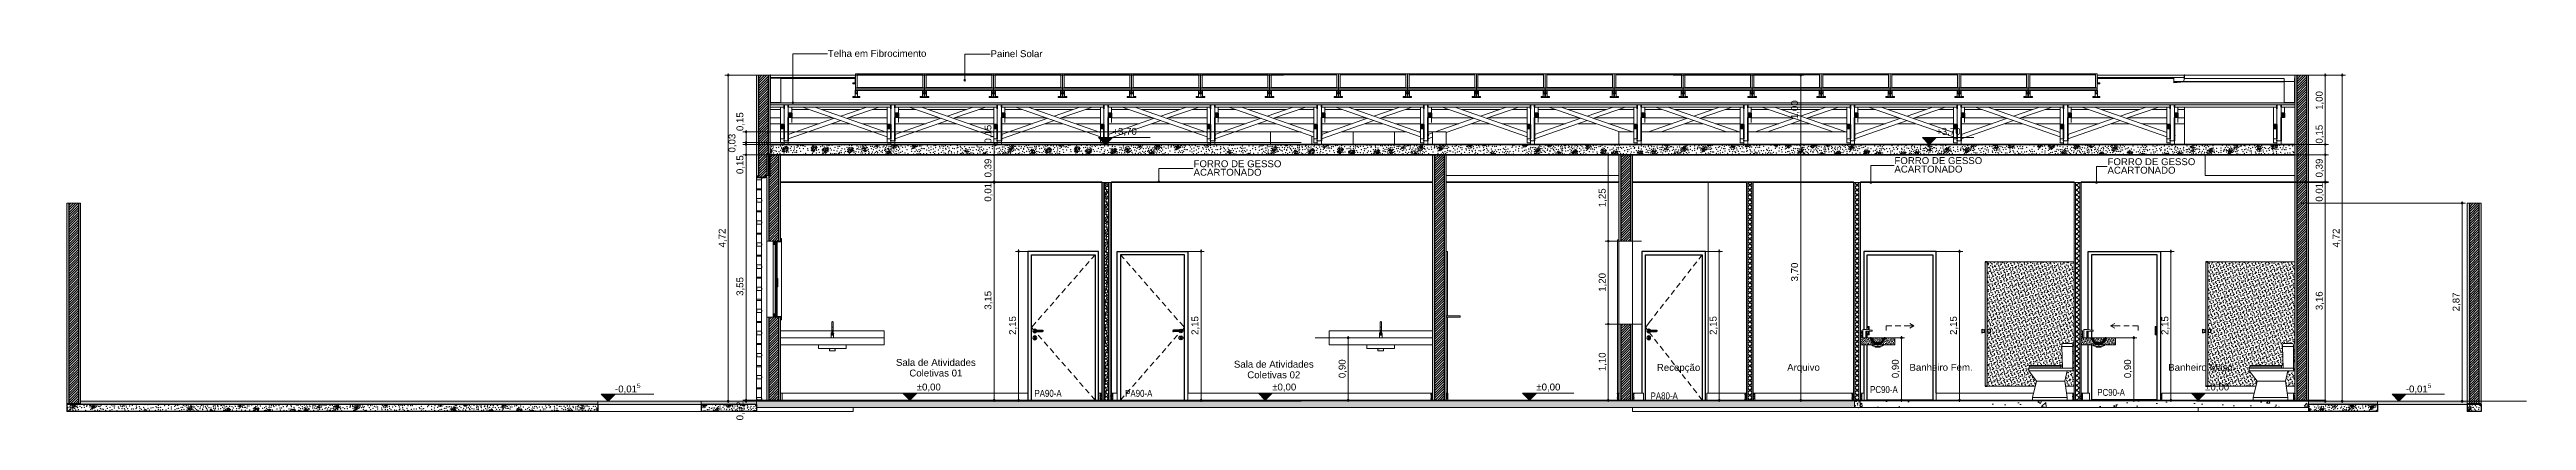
# Model space of a CAD drawing. Header units: metres. Extents: x -77 to 97, y 0 to 6.
# Drawn here: x -76.76 to -40.86, y -0.29 to 5.07 of the extents above; entities that cross this region are included whole.
import ezdxf

# ---------------------------------------------------------------- set-up
doc = ezdxf.new("R2010")
doc.units = ezdxf.units.M
doc.header["$MEASUREMENT"] = 0
doc.linetypes.add('broken', pattern=[2.46944, 1.41111, -1.05833])
for name, color, linetype, lineweight in [('0_Caneta_No__1', 7, 'Continuous', 35), ('COBERTURA-LINHAS.EXEC_Caneta_No__241', 7, 'Continuous', 13), ('ESTRUTURA-COB.EST_Caneta_No__241', 7, 'Continuous', 13), ('ESTRUTURA-COB.EST_Caneta_No__98', 7, 'Continuous', 0), ('FORRO.EXEC_Caneta_No__241', 7, 'Continuous', 13), ('Janelas Archicad_Caneta_No__10', 7, 'Continuous', 5), ('Janelas Archicad_Caneta_No__241', 7, 'Continuous', 13), ('Janelas Archicad_Caneta_No__3', 7, 'Continuous', 25), ('Janelas Archicad_Caneta_No__43', 44, 'Continuous', 0), ('LAJES.EST_Caneta_No__1', 7, 'Continuous', 35), ('LAJES.EST_Caneta_No__241', 7, 'Continuous', 13), ('LAJES.EST_Caneta_No__3', 7, 'Continuous', 25), ('LAJES.EST_Caneta_No__4', 7, 'Continuous', 20), ('LAJES.EST_Caneta_No__7', 7, 'Continuous', 13), ('LAJES.EST_Caneta_No__96', 252, 'Continuous', 0), ('LOUCAS-METAIS.ARQ_Caneta_No__1', 7, 'Continuous', 35), ('LOUCAS-METAIS.ARQ_Caneta_No__96', 252, 'Continuous', 0), ('NOTAS-LAYOUT.EXEC_Caneta_No__1', 7, 'Continuous', 35), ('NOTAS-LAYOUT.EXEC_Caneta_No__241', 7, 'Continuous', 13), ('NOTAS-LAYOUT.EXEC_Caneta_No__5', 7, 'Continuous', 15), ('PAREDE CONSTRUIR_Caneta_No__1', 7, 'Continuous', 35), ('PAREDE CONSTRUIR_Caneta_No__241', 7, 'Continuous', 13), ('PAREDE CONSTRUIR_Caneta_No__3', 7, 'Continuous', 25), ('PAREDE CONSTRUIR_Caneta_No__83', 84, 'Continuous', 0), ('PAREDE CONSTRUIR_Caneta_No__96', 252, 'Continuous', 0), ('PAREDE.ARQ_Caneta_No__1', 7, 'Continuous', 35), ('PAREDE.ARQ_Caneta_No__241', 7, 'Continuous', 13), ('PISO - Rodapé_Caneta_No__11', 7, 'Continuous', 5), ('Portas Archicad_Caneta_No__241', 7, 'Continuous', 13), ('Portas Archicad_Caneta_No__3', 7, 'Continuous', 25), ('Portas Archicad_Caneta_No__98', 7, 'Continuous', 0), ('S-BEAM-____-OTLN.IFC Model_Caneta_No__1', 7, 'Continuous', 35), ('S-BEAM-____-OTLN.IFC Model_Caneta_No__2', 7, 'Continuous', 30), ('TERRENO.ARQ_Caneta_No__241', 7, 'Continuous', 13)]:
    doc.layers.add(name, color=color, linetype=linetype, lineweight=lineweight)
for name, color, linetype in [('COBERTURA-LINHAS.EXEC', 7, 'Continuous'), ('COTAS CORTE', 7, 'Continuous'), ('FORRO.EXEC', 7, 'Continuous'), ('Janelas Archicad', 7, 'Continuous'), ('LAJES.EST', 7, 'Continuous'), ('NOTAS-LAYOUT.EXEC', 7, 'Continuous'), ('PAREDE CONSTRUIR', 7, 'Continuous'), ('S-BEAM-____-OTLN.IFC Model', 7, 'Continuous'), ('TERRENO.ARQ', 7, 'Continuous')]:
    doc.layers.add(name, color=color, linetype=linetype)
for name, color, linetype, lineweight, true_color in [('COTAS CORTE_Caneta_No__25', 7, 'Continuous', 13, 0x982312), ('ESTRUTURA-COB.EST_Caneta_No__16', 7, 'Continuous', 0, 0xc9c9c9), ('ESTRUTURA-COB.EST_Caneta_No__254', 7, 'Continuous', 0, 0xd1c9ad), ('ESTRUTURA-COB.EST_Caneta_No__9', 7, 'Continuous', 5, 0x020202), ('ESTRUTURA-COB.EST_Caneta_No__97', 7, 'Continuous', 5, 0x6b6b6b), ('Janelas Archicad_Caneta_No__16', 7, 'Continuous', 0, 0xc9c9c9), ('Janelas Archicad_Caneta_No__9', 7, 'Continuous', 5, 0x020202), ('Janelas Archicad_Caneta_No__97', 7, 'Continuous', 5, 0x6b6b6b), ('LAJES.EST_Caneta_No__16', 7, 'Continuous', 0, 0xc9c9c9), ('LAJES.EST_Caneta_No__254', 7, 'Continuous', 0, 0xd1c9ad), ('LAJES.EST_Caneta_No__95', 7, 'Continuous', 0, 0xaeaeae), ('LAJES.EST_Caneta_No__97', 7, 'Continuous', 5, 0x6b6b6b), ('LOUCAS-METAIS.ARQ_Caneta_No__13', 7, 'Continuous', 0, 0xaaaaaa), ('LOUCAS-METAIS.ARQ_Caneta_No__97', 7, 'Continuous', 5, 0x6b6b6b), ('PAREDE CONSTRUIR_Caneta_No__16', 7, 'Continuous', 0, 0xc9c9c9), ('PAREDE.ARQ_Caneta_No__97', 7, 'Continuous', 5, 0x6b6b6b), ('PISO - Rodapé_Caneta_No__97', 7, 'Continuous', 5, 0x6b6b6b), ('Portas Archicad_Caneta_No__16', 7, 'Continuous', 0, 0xc9c9c9), ('Portas Archicad_Caneta_No__97', 7, 'Continuous', 5, 0x6b6b6b), ('S-BEAM-____-OTLN.IFC Model_Caneta_No__13', 7, 'Continuous', 0, 0xaaaaaa), ('S-BEAM-____-OTLN.IFC Model_Caneta_No__16', 7, 'Continuous', 0, 0xc9c9c9)]:
    doc.layers.add(name, color=color, linetype=linetype, lineweight=lineweight, true_color=true_color)
doc.styles.add('ESTILO_GERADO_1', font='arial.ttf')
doc.styles.add('ESTILO_GERADO_2', font='ARIALN.TTF')
doc.dimstyles.new('ESTILO_GERADO__1', dxfattribs={"dimtxt": 0.1, "dimasz": 0.0475, "dimexe": 0.18, "dimexo": 0.0625, "dimgap": 0, "dimtad": 1, "dimzin": 0, "dimdsep": 46, "dimtxsty": 'ESTILO_GERADO_1', "dimblk": 'ARROWHEAD_11', "dimblk1": 'ARROWHEAD_11', "dimblk2": 'ARROWHEAD_11', "dimcen": 0.09, "dimclrd": 256, "dimclre": 256, "dimclrt": 256, "dimadec": 0, "dimazin": 0, "dimtfac": 1, "dimtdec": 4, "dimtmove": 0, "dimatfit": 3, "dimfxl": 0, "dimtolj": 1, "dimtzin": 0, "dimarcsym": 0})
doc.dimstyles.new('ESTILO_GERADO__2', dxfattribs={"dimtxt": 0.1, "dimasz": 0.0475, "dimexe": 0.18, "dimexo": 8.048056, "dimgap": 0, "dimtad": 1, "dimzin": 0, "dimdsep": 46, "dimtxsty": 'ESTILO_GERADO_1', "dimblk": 'ARROWHEAD_11', "dimblk1": 'ARROWHEAD_11', "dimblk2": 'ARROWHEAD_11', "dimcen": 0.09, "dimclrd": 256, "dimclre": 256, "dimclrt": 256, "dimadec": 0, "dimazin": 0, "dimtfac": 1, "dimtdec": 4, "dimtmove": 0, "dimatfit": 3, "dimfxl": 0, "dimtolj": 1, "dimtzin": 0, "dimarcsym": 0})
doc.dimstyles.new('ESTILO_GERADO__3', dxfattribs={"dimtxt": 0.1, "dimasz": 0.0475, "dimexe": 0.18, "dimexo": 0.0625, "dimgap": 0, "dimtad": 1, "dimzin": 0, "dimdsep": 46, "dimtxsty": 'ESTILO_GERADO_1', "dimblk": 'ARROWHEAD_11', "dimblk1": 'ARROWHEAD_11', "dimblk2": 'ARROWHEAD_11', "dimcen": 0.09, "dimclrd": 256, "dimclre": 256, "dimclrt": 256, "dimadec": 0, "dimazin": 0, "dimtfac": 1, "dimtdec": 4, "dimtmove": 0, "dimatfit": 3, "dimfxl": 0, "dimtolj": 1, "dimtzin": 0, "dimarcsym": 0})
doc.dimstyles.new('ESTILO_GERADO__4', dxfattribs={"dimtxt": 0.1, "dimasz": 0.0475, "dimexe": 0.18, "dimexo": 2.335123, "dimgap": 0, "dimtad": 1, "dimzin": 0, "dimdsep": 46, "dimtxsty": 'ESTILO_GERADO_1', "dimblk": 'ARROWHEAD_11', "dimblk1": 'ARROWHEAD_11', "dimblk2": 'ARROWHEAD_11', "dimcen": 0.09, "dimclrd": 256, "dimclre": 256, "dimclrt": 256, "dimadec": 0, "dimazin": 0, "dimtfac": 1, "dimtdec": 4, "dimtmove": 0, "dimatfit": 3, "dimfxl": 0, "dimtolj": 1, "dimtzin": 0, "dimarcsym": 0})
doc.dimstyles.new('ESTILO_GERADO__5', dxfattribs={"dimtxt": 0.1, "dimasz": 0.0475, "dimexe": 0.18, "dimexo": 0.837656, "dimgap": 0, "dimtad": 1, "dimzin": 0, "dimdsep": 46, "dimtxsty": 'ESTILO_GERADO_1', "dimblk": 'ARROWHEAD_11', "dimblk1": 'ARROWHEAD_11', "dimblk2": 'ARROWHEAD_11', "dimcen": 0.09, "dimclrd": 256, "dimclre": 256, "dimclrt": 256, "dimadec": 0, "dimazin": 0, "dimtfac": 1, "dimtdec": 4, "dimtmove": 0, "dimatfit": 3, "dimfxl": 0, "dimtolj": 1, "dimtzin": 0, "dimarcsym": 0})
doc.dimstyles.new('ESTILO_GERADO__6', dxfattribs={"dimtxt": 0.1, "dimasz": 0.0475, "dimexe": 0.18, "dimexo": 1.849209, "dimgap": 0, "dimtad": 1, "dimzin": 0, "dimdsep": 46, "dimtxsty": 'ESTILO_GERADO_1', "dimblk": 'ARROWHEAD_11', "dimblk1": 'ARROWHEAD_11', "dimblk2": 'ARROWHEAD_11', "dimcen": 0.09, "dimclrd": 256, "dimclre": 256, "dimclrt": 256, "dimadec": 0, "dimazin": 0, "dimtfac": 1, "dimtdec": 4, "dimtmove": 0, "dimatfit": 3, "dimfxl": 0, "dimtolj": 1, "dimtzin": 0, "dimarcsym": 0})
doc.dimstyles.new('ESTILO_GERADO__7', dxfattribs={"dimtxt": 0.1, "dimasz": 0.0475, "dimexe": 0.18, "dimexo": 0.479633, "dimgap": 0, "dimtad": 1, "dimzin": 0, "dimdsep": 46, "dimtxsty": 'ESTILO_GERADO_1', "dimblk": 'ARROWHEAD_11', "dimblk1": 'ARROWHEAD_11', "dimblk2": 'ARROWHEAD_11', "dimcen": 0.09, "dimclrd": 256, "dimclre": 256, "dimclrt": 256, "dimadec": 0, "dimazin": 0, "dimtfac": 1, "dimtdec": 4, "dimtmove": 0, "dimatfit": 3, "dimfxl": 0, "dimtolj": 1, "dimtzin": 0, "dimarcsym": 0})
doc.dimstyles.new('ESTILO_GERADO__8', dxfattribs={"dimtxt": 0.1, "dimasz": 0.0475, "dimexe": 0.18, "dimexo": 2.111193, "dimgap": 0, "dimtad": 1, "dimzin": 0, "dimdsep": 46, "dimtxsty": 'ESTILO_GERADO_1', "dimblk": 'ARROWHEAD_11', "dimblk1": 'ARROWHEAD_11', "dimblk2": 'ARROWHEAD_11', "dimcen": 0.09, "dimclrd": 256, "dimclre": 256, "dimclrt": 256, "dimadec": 0, "dimazin": 0, "dimtfac": 1, "dimtdec": 4, "dimtmove": 0, "dimatfit": 3, "dimfxl": 0, "dimtolj": 1, "dimtzin": 0, "dimarcsym": 0})
pattern_1 = [(45, (0, 0), (-0.0176776695, 0.0176776695), [])]
pattern_2 = [(45, (0, 0), (-0.03535534, 0.03535534), []), (135, (0, 0), (0.03535534, 0.03535534), [])]
pattern_3 = [(45, (0, 0.5), (-0.159099, 0.159099), [0, -0.15, 0, -0.225]), (110, (0.5, 0.5), (0.21143084, 0.0769545), [0, -0.11, 0, -0.19])]
pattern_4 = [(50, (0, 0), (-0.546554, 0.0478173), [0.05715, -0.62865]), (355, (0, 0), (-0.1057303, 0.5731705), [0.04572, -0.5029218]), (100.4514, (0.04555, -0.004), (0.4408237, 0.5253533), [0.04857, -0.5342707]), (46.1842, (0, 0.1524), (-0.813237, 0.126127), [0.085725, -0.942975]), (96.6356, (0.0678, 0.1419), (0.712212, 0.742278), [0.072855, -0.801407]), (351.1842, (0, 0.1524), (0.712212, 0.742278), [0.06858, -0.754379]), (21, (0.0762, 0.1143), (-0.4548432, 0.3067956), [0.05715, -0.62865]), (326, (0.0762, 0.1143), (0.185406, 0.552564), [0.04572, -0.50292]), (71.4514, (0.1141, 0.08873), (0.6402493, 0.2457683), [0.04857, -0.53427]), (37.5, (0, 0), (0.0092658, 0.2536651), [0, -0.496824, 0, -0.51054, 0, -0.504825]), (7.5, (0, 0), (0.200459, 0.3005417), [0, -0.291084, 0, -0.485394, 0, -0.192405]), (327.5, (-0.16993, 0), (-0.4067718, 0.01718623), [0, -0.1905, 0, -0.59436, 0, -0.78867]), (317.5, (-0.24613, 0), (0.4443875, 0.0762795), [0, -0.24765, 0, -0.394716, 0, -0.56007])]
pattern_5 = [(45, (0, 0.05), (-0.0159099026, 0.0159099026), [0, -0.015, 0, -0.0225]), (110, (0.05, 0.05), (0.021143084, 0.007695453), [0, -0.011, 0, -0.019])]
pattern_6 = [(0, (-59.06403, -2e-15), (0, 0.6), []), (90, (-59.06403, -2e-15), (-0.6, 0), [])]

msp = doc.modelspace()

# ---------------------------------------------------------------- texts
at = {"layer": '0_Caneta_No__1', "color": 7, "linetype": 'Continuous', "lineweight": 35, "insert": (-63.914, 0.595), "char_height": 0.1, "width": 1.16593, "attachment_point": 2, "line_spacing_factor": 0.923867, "style": 'ESTILO_GERADO_1'}
msp.add_mtext('\\A1;{\\pqc;\\fArial|b0|i0|c0|p0;\\W1.000000;Sala de Atividades Coletivas 01}', dxfattribs=at)
at = {"layer": '0_Caneta_No__1', "color": 7, "linetype": 'Continuous', "lineweight": 35, "char_height": 0.1, "style": 'ESTILO_GERADO_1'}
for s, insert, attachment_point in [('\\A1;{\\pql;\\fArial|b0|i0|c0|p0;\\W1.000000;Recepção}', (-53.462, 0.522), 1), ('\\A1;{\\pqc;\\fArial|b0|i0|c0|p0;\\W1.000000;Arquivo}', (-51.336, 0.523), 2), ('\\A1;{\\pql;\\fArial|b0|i0|c0|p0;\\W1.000000;Banheiro \\fArial|b0|i0|c0|p0;\\W1.000000;Fem.}', (-49.8, 0.523), 1), ('\\A1;{\\pql;\\fArial|b0|i0|c0|p0;\\W1.000000;Banheiro \\fArial|b0|i0|c0|p0;\\W1.000000;Masc.}', (-46.049, 0.523), 1)]:
    msp.add_mtext(s, dxfattribs=dict(at, insert=insert, attachment_point=attachment_point))
at = {"layer": 'COTAS CORTE_Caneta_No__25', "color": 24, "lineweight": 13, "true_color": 0x982312, "char_height": 0.1, "attachment_point": 7, "style": 'ESTILO_GERADO_1'}
for s, insert in [('\\A1;{\\pql;\\fArial|b0|i0|c0|p0;\\W1.000000;+3,70}', (-61.354, 3.82)), ('\\A1;{\\pql;\\fArial|b0|i0|c0|p0;\\W1.000000;+3,70}', (-49.413, 3.82)), ('\\A1;{\\pql;\\fArial|b0|i0|c0|p0;\\W1.000000;-0,01\\fArial|b0|i0|c0|p0;\\W1.000000;\\A1{\\H.66x;\\S5^  ;}}', (-68.565, 0.081)), ('\\A1;{\\pql;\\fArial|b0|i0|c0|p0;\\W1.000000;±0,00}', (-64.191, 0.12)), ('\\A1;{\\pql;\\fArial|b0|i0|c0|p0;\\W1.000000;±0,00}', (-59.038, 0.12)), ('\\A1;{\\pql;\\fArial|b0|i0|c0|p0;\\W1.000000;±0,00}', (-55.209, 0.12)), ('\\A1;{\\pql;\\fArial|b0|i0|c0|p0;\\W1.000000;±0,00}', (-45.514, 0.12)), ('\\A1;{\\pql;\\fArial|b0|i0|c0|p0;\\W1.000000;-0,01\\fArial|b0|i0|c0|p0;\\W1.000000;\\A1{\\H.66x;\\S5^  ;}}', (-42.605, 0.081))]:
    msp.add_mtext(s, dxfattribs=dict(at, insert=insert))
at = {"layer": 'NOTAS-LAYOUT.EXEC_Caneta_No__1', "color": 7, "linetype": 'Continuous', "lineweight": 35, "insert": (-59.015, 0.441), "char_height": 0.1, "width": 1.57128, "attachment_point": 5, "line_spacing_factor": 0.923867, "style": 'ESTILO_GERADO_1'}
msp.add_mtext('\\A1;{\\pqc;\\fArial|b0|i0|c0|p0;\\W1.000000;Sala de Atividades Coletivas 02}', dxfattribs=at)

# ---------------------------------------------------------------- blocks, each defined once
blk = doc.blocks.new('*X1')
at = {"layer": 'PAREDE CONSTRUIR_Caneta_No__96', "color": 252, "linetype": 'Continuous', "lineweight": 0}
for p, q in [((-61.469, 3.147), (-61.467, 3.147)), ((-61.461, 3.137), (-61.469, 3.14)), ((-61.469, 3.096), (-61.461, 3.099)), ((-61.459, 3.049), (-61.469, 3.046)), ((-61.469, 3.01), (-61.459, 3.007)), ((-61.46, 2.998), (-61.469, 3.001)), ((-61.469, 2.965), (-61.466, 2.965)), ((-61.459, 2.955), (-61.469, 2.958)), ((-61.469, 2.913), (-61.459, 2.917)), ((-61.467, 3.147), (-61.464, 3.15)), ((-61.466, 2.965), (-61.455, 2.973)), ((-61.452, 3.125), (-61.461, 3.137)), ((-61.461, 3.099), (-61.452, 3.11)), ((-61.453, 2.986), (-61.46, 2.998)), ((-61.447, 3.045), (-61.459, 3.049)), ((-61.459, 3.007), (-61.447, 3.011)), ((-61.45, 2.943), (-61.459, 2.955)), ((-61.459, 2.917), (-61.45, 2.928)), ((-61.455, 2.973), (-61.453, 2.986)), ((-61.444, 3.089), (-61.453, 3.077)), ((-61.453, 3.077), (-61.453, 3.062)), ((-61.453, 3.062), (-61.444, 3.05)), ((-61.452, 3.11), (-61.452, 3.125)), ((-61.442, 2.907), (-61.451, 2.895)), ((-61.451, 2.895), (-61.451, 2.88)), ((-61.451, 2.88), (-61.442, 2.868)), ((-61.45, 2.928), (-61.45, 2.943)), ((-61.445, 3.118), (-61.449, 3.108)), ((-61.449, 3.108), (-61.445, 3.098)), ((-61.439, 3.034), (-61.447, 3.045)), ((-61.447, 3.011), (-61.439, 3.021)), ((-61.443, 2.936), (-61.447, 2.926)), ((-61.447, 2.926), (-61.443, 2.916)), ((-61.435, 3.123), (-61.445, 3.118)), ((-61.445, 3.098), (-61.435, 3.094)), ((-61.43, 3.093), (-61.444, 3.089)), ((-61.444, 3.05), (-61.43, 3.046)), ((-61.433, 2.941), (-61.443, 2.936)), ((-61.443, 2.916), (-61.433, 2.912)), ((-61.442, 3.15), (-61.442, 3.15)), ((-61.442, 3.15), (-61.435, 3.134)), ((-61.428, 2.911), (-61.442, 2.907)), ((-61.438, 2.985), (-61.44, 2.968)), ((-61.44, 2.968), (-61.433, 2.952)), ((-61.439, 3.021), (-61.439, 3.034)), ((-61.427, 2.998), (-61.438, 2.985)), ((-61.433, 3.022), (-61.436, 3.015)), ((-61.436, 3.015), (-61.433, 3.008)), ((-61.435, 3.134), (-61.421, 3.125)), ((-61.425, 3.118), (-61.435, 3.123)), ((-61.435, 3.094), (-61.425, 3.098)), ((-61.426, 3.025), (-61.433, 3.022)), ((-61.433, 3.008), (-61.426, 3.005)), ((-61.433, 2.952), (-61.419, 2.943)), ((-61.423, 2.936), (-61.433, 2.941)), ((-61.433, 2.912), (-61.423, 2.916)), ((-61.416, 3.089), (-61.43, 3.093)), ((-61.43, 3.046), (-61.416, 3.05)), ((-61.414, 2.907), (-61.428, 2.911)), ((-61.41, 3.003), (-61.427, 2.998)), ((-61.418, 3.022), (-61.426, 3.025)), ((-61.426, 3.005), (-61.418, 3.008)), ((-61.421, 3.108), (-61.425, 3.118)), ((-61.425, 3.098), (-61.421, 3.108)), ((-61.419, 2.926), (-61.423, 2.936)), ((-61.423, 2.916), (-61.419, 2.926)), ((-61.421, 3.125), (-61.409, 3.125)), ((-61.419, 2.943), (-61.409, 2.943)), ((-61.415, 3.015), (-61.418, 3.022)), ((-61.418, 3.008), (-61.415, 3.015)), ((-61.412, 3.119), (-61.416, 3.11)), ((-61.416, 3.11), (-61.412, 3.101)), ((-61.409, 3.079), (-61.416, 3.089)), ((-61.416, 3.05), (-61.409, 3.06)), ((-61.41, 2.937), (-61.414, 2.928)), ((-61.414, 2.928), (-61.41, 2.919)), ((-61.409, 2.9), (-61.414, 2.907)), ((-61.414, 2.868), (-61.409, 2.875)), ((-61.409, 3.12), (-61.412, 3.119)), ((-61.412, 3.101), (-61.409, 3.1)), ((-61.409, 3.003), (-61.41, 3.003)), ((-61.409, 2.937), (-61.41, 2.937)), ((-61.41, 2.919), (-61.409, 2.919)), ((-61.457, 2.867), (-61.469, 2.863)), ((-61.469, 2.828), (-61.457, 2.825)), ((-61.458, 2.816), (-61.469, 2.82)), ((-61.469, 2.783), (-61.464, 2.783)), ((-61.457, 2.773), (-61.469, 2.777)), ((-61.469, 2.731), (-61.457, 2.735)), ((-61.468, 2.695), (-61.469, 2.703)), ((-61.469, 2.692), (-61.468, 2.695)), ((-61.468, 2.681), (-61.469, 2.68)), ((-61.469, 2.648), (-61.468, 2.647)), ((-61.468, 2.638), (-61.469, 2.638)), ((-61.469, 2.601), (-61.462, 2.601)), ((-61.469, 2.595), (-61.469, 2.595)), ((-61.455, 2.591), (-61.469, 2.595)), ((-61.469, 2.548), (-61.455, 2.553)), ((-61.469, 2.548), (-61.469, 2.548)), ((-61.468, 2.53), (-61.469, 2.531)), ((-61.456, 2.685), (-61.468, 2.681)), ((-61.468, 2.647), (-61.456, 2.643)), ((-61.456, 2.634), (-61.468, 2.638)), ((-61.466, 2.513), (-61.468, 2.53)), ((-61.464, 2.783), (-61.454, 2.791)), ((-61.462, 2.601), (-61.452, 2.609)), ((-61.451, 2.804), (-61.458, 2.816)), ((-61.445, 2.863), (-61.457, 2.867)), ((-61.457, 2.825), (-61.445, 2.829)), ((-61.448, 2.761), (-61.457, 2.773)), ((-61.457, 2.735), (-61.448, 2.746)), ((-61.443, 2.681), (-61.456, 2.685)), ((-61.456, 2.643), (-61.443, 2.647)), ((-61.449, 2.622), (-61.456, 2.634)), ((-61.446, 2.579), (-61.455, 2.591)), ((-61.455, 2.553), (-61.446, 2.564)), ((-61.454, 2.791), (-61.451, 2.804)), ((-61.452, 2.609), (-61.449, 2.622)), ((-61.44, 2.725), (-61.449, 2.713)), ((-61.449, 2.713), (-61.449, 2.698)), ((-61.449, 2.698), (-61.44, 2.686)), ((-61.448, 2.746), (-61.448, 2.761)), ((-61.439, 2.543), (-61.447, 2.531)), ((-61.447, 2.531), (-61.447, 2.516)), ((-61.447, 2.516), (-61.439, 2.504)), ((-61.441, 2.754), (-61.446, 2.744)), ((-61.446, 2.744), (-61.441, 2.734)), ((-61.446, 2.564), (-61.446, 2.579)), ((-61.437, 2.852), (-61.445, 2.863)), ((-61.445, 2.829), (-61.437, 2.839)), ((-61.439, 2.572), (-61.444, 2.562)), ((-61.444, 2.562), (-61.439, 2.552)), ((-61.435, 2.67), (-61.443, 2.681)), ((-61.443, 2.647), (-61.435, 2.657)), ((-61.442, 2.868), (-61.428, 2.864)), ((-61.431, 2.759), (-61.441, 2.754)), ((-61.441, 2.734), (-61.431, 2.73)), ((-61.426, 2.729), (-61.44, 2.725)), ((-61.44, 2.686), (-61.426, 2.682)), ((-61.429, 2.577), (-61.439, 2.572)), ((-61.439, 2.552), (-61.429, 2.548)), ((-61.425, 2.547), (-61.439, 2.543)), ((-61.436, 2.803), (-61.438, 2.786)), ((-61.438, 2.786), (-61.431, 2.77)), ((-61.437, 2.839), (-61.437, 2.852)), ((-61.434, 2.621), (-61.437, 2.604)), ((-61.437, 2.604), (-61.429, 2.588)), ((-61.425, 2.816), (-61.436, 2.803)), ((-61.435, 2.657), (-61.435, 2.67)), ((-61.431, 2.84), (-61.434, 2.833)), ((-61.434, 2.833), (-61.431, 2.826)), ((-61.423, 2.634), (-61.434, 2.621)), ((-61.429, 2.658), (-61.432, 2.651)), ((-61.432, 2.651), (-61.429, 2.644)), ((-61.424, 2.844), (-61.431, 2.84)), ((-61.431, 2.826), (-61.424, 2.823)), ((-61.431, 2.77), (-61.417, 2.761)), ((-61.421, 2.754), (-61.431, 2.759)), ((-61.431, 2.73), (-61.421, 2.734)), ((-61.422, 2.662), (-61.429, 2.658)), ((-61.429, 2.644), (-61.422, 2.641)), ((-61.429, 2.588), (-61.415, 2.579)), ((-61.419, 2.572), (-61.429, 2.577)), ((-61.429, 2.548), (-61.419, 2.552)), ((-61.428, 2.864), (-61.414, 2.868)), ((-61.412, 2.725), (-61.426, 2.729)), ((-61.426, 2.682), (-61.412, 2.686)), ((-61.409, 2.821), (-61.425, 2.816)), ((-61.411, 2.543), (-61.425, 2.547)), ((-61.416, 2.84), (-61.424, 2.844)), ((-61.424, 2.823), (-61.416, 2.826)), ((-61.409, 2.638), (-61.423, 2.634)), ((-61.415, 2.658), (-61.422, 2.662)), ((-61.422, 2.641), (-61.415, 2.644)), ((-61.417, 2.744), (-61.421, 2.754)), ((-61.421, 2.734), (-61.417, 2.744)), ((-61.415, 2.562), (-61.419, 2.572)), ((-61.419, 2.552), (-61.415, 2.562)), ((-61.417, 2.761), (-61.409, 2.761)), ((-61.413, 2.833), (-61.416, 2.84)), ((-61.416, 2.826), (-61.413, 2.833)), ((-61.412, 2.651), (-61.415, 2.658)), ((-61.415, 2.644), (-61.412, 2.651)), ((-61.415, 2.579), (-61.409, 2.579)), ((-61.409, 2.753), (-61.412, 2.746)), ((-61.412, 2.746), (-61.409, 2.739)), ((-61.409, 2.72), (-61.412, 2.725)), ((-61.412, 2.686), (-61.409, 2.691)), ((-61.409, 2.541), (-61.411, 2.543)), ((-61.409, 2.566), (-61.41, 2.564)), ((-61.41, 2.564), (-61.409, 2.562)), ((-61.469, 2.506), (-61.466, 2.513)), ((-61.466, 2.499), (-61.469, 2.495)), ((-61.469, 2.468), (-61.466, 2.465)), ((-61.467, 2.456), (-61.469, 2.455)), ((-61.469, 2.419), (-61.46, 2.419)), ((-61.467, 2.413), (-61.469, 2.413)), ((-61.469, 2.367), (-61.467, 2.366)), ((-61.467, 2.348), (-61.469, 2.351)), ((-61.469, 2.32), (-61.464, 2.331)), ((-61.464, 2.317), (-61.469, 2.311)), ((-61.469, 2.289), (-61.464, 2.283)), ((-61.465, 2.274), (-61.469, 2.273)), ((-61.469, 2.237), (-61.458, 2.237)), ((-61.465, 2.231), (-61.469, 2.23)), ((-61.469, 2.185), (-61.465, 2.184)), ((-61.465, 2.166), (-61.469, 2.171)), ((-61.454, 2.452), (-61.467, 2.456)), ((-61.453, 2.409), (-61.467, 2.413)), ((-61.467, 2.366), (-61.453, 2.371)), ((-61.464, 2.331), (-61.467, 2.348)), ((-61.454, 2.503), (-61.466, 2.499)), ((-61.466, 2.465), (-61.454, 2.461)), ((-61.452, 2.27), (-61.465, 2.274)), ((-61.451, 2.227), (-61.465, 2.231)), ((-61.465, 2.184), (-61.451, 2.189)), ((-61.462, 2.149), (-61.465, 2.166)), ((-61.452, 2.321), (-61.464, 2.317)), ((-61.464, 2.283), (-61.452, 2.279)), ((-61.46, 2.419), (-61.45, 2.427)), ((-61.458, 2.237), (-61.448, 2.245)), ((-61.441, 2.499), (-61.454, 2.503)), ((-61.454, 2.461), (-61.441, 2.465)), ((-61.448, 2.44), (-61.454, 2.452)), ((-61.445, 2.397), (-61.453, 2.409)), ((-61.453, 2.371), (-61.445, 2.382)), ((-61.439, 2.317), (-61.452, 2.321)), ((-61.452, 2.279), (-61.439, 2.283)), ((-61.446, 2.258), (-61.452, 2.27)), ((-61.443, 2.215), (-61.451, 2.227)), ((-61.451, 2.189), (-61.443, 2.2)), ((-61.45, 2.427), (-61.448, 2.44)), ((-61.448, 2.245), (-61.446, 2.258)), ((-61.445, 2.382), (-61.445, 2.397)), ((-61.437, 2.361), (-61.445, 2.349)), ((-61.445, 2.349), (-61.445, 2.334)), ((-61.445, 2.334), (-61.437, 2.322)), ((-61.435, 2.179), (-61.444, 2.167)), ((-61.444, 2.167), (-61.444, 2.152)), ((-61.443, 2.2), (-61.443, 2.215)), ((-61.438, 2.39), (-61.442, 2.38)), ((-61.442, 2.38), (-61.438, 2.37)), ((-61.434, 2.488), (-61.441, 2.499)), ((-61.441, 2.465), (-61.434, 2.475)), ((-61.436, 2.208), (-61.44, 2.198)), ((-61.44, 2.198), (-61.436, 2.188)), ((-61.439, 2.504), (-61.425, 2.5)), ((-61.432, 2.306), (-61.439, 2.317)), ((-61.439, 2.283), (-61.432, 2.293)), ((-61.428, 2.395), (-61.438, 2.39)), ((-61.438, 2.37), (-61.428, 2.366)), ((-61.423, 2.365), (-61.437, 2.361)), ((-61.437, 2.322), (-61.423, 2.318)), ((-61.426, 2.213), (-61.436, 2.208)), ((-61.436, 2.188), (-61.426, 2.184)), ((-61.432, 2.439), (-61.435, 2.422)), ((-61.435, 2.422), (-61.428, 2.406)), ((-61.421, 2.183), (-61.435, 2.179)), ((-61.434, 2.475), (-61.434, 2.488)), ((-61.43, 2.257), (-61.433, 2.24)), ((-61.433, 2.24), (-61.426, 2.224)), ((-61.421, 2.452), (-61.432, 2.439)), ((-61.432, 2.293), (-61.432, 2.306)), ((-61.427, 2.476), (-61.43, 2.469)), ((-61.43, 2.469), (-61.427, 2.462)), ((-61.419, 2.27), (-61.43, 2.257)), ((-61.426, 2.294), (-61.429, 2.287)), ((-61.429, 2.287), (-61.426, 2.28)), ((-61.428, 2.406), (-61.413, 2.397)), ((-61.417, 2.39), (-61.428, 2.395)), ((-61.428, 2.366), (-61.417, 2.37)), ((-61.42, 2.48), (-61.427, 2.476)), ((-61.427, 2.462), (-61.42, 2.459)), ((-61.418, 2.298), (-61.426, 2.294)), ((-61.426, 2.28), (-61.418, 2.277)), ((-61.426, 2.224), (-61.411, 2.215)), ((-61.416, 2.208), (-61.426, 2.213)), ((-61.426, 2.184), (-61.416, 2.188)), ((-61.425, 2.5), (-61.411, 2.504)), ((-61.409, 2.361), (-61.423, 2.365)), ((-61.423, 2.318), (-61.409, 2.322)), ((-61.409, 2.456), (-61.421, 2.452)), ((-61.409, 2.18), (-61.421, 2.183)), ((-61.413, 2.476), (-61.42, 2.48)), ((-61.42, 2.459), (-61.413, 2.462)), ((-61.409, 2.273), (-61.419, 2.27)), ((-61.411, 2.294), (-61.418, 2.298)), ((-61.418, 2.277), (-61.411, 2.28)), ((-61.413, 2.38), (-61.417, 2.39)), ((-61.417, 2.37), (-61.413, 2.38)), ((-61.411, 2.198), (-61.416, 2.208)), ((-61.416, 2.188), (-61.411, 2.198)), ((-61.41, 2.469), (-61.413, 2.476)), ((-61.413, 2.462), (-61.41, 2.469)), ((-61.413, 2.397), (-61.409, 2.397)), ((-61.411, 2.504), (-61.409, 2.506)), ((-61.409, 2.29), (-61.411, 2.294)), ((-61.411, 2.28), (-61.409, 2.284)), ((-61.411, 2.215), (-61.409, 2.215)), ((-61.469, 2.134), (-61.462, 2.149)), ((-61.463, 2.135), (-61.469, 2.126)), ((-61.469, 2.11), (-61.463, 2.101)), ((-61.463, 2.092), (-61.469, 2.09)), ((-61.469, 2.055), (-61.456, 2.055)), ((-61.463, 2.049), (-61.469, 2.048)), ((-61.469, 2.004), (-61.463, 2.002)), ((-61.463, 1.984), (-61.469, 1.991)), ((-61.469, 1.95), (-61.468, 1.951)), ((-61.461, 1.91), (-61.469, 1.907)), ((-61.469, 1.874), (-61.468, 1.873)), ((-61.461, 1.867), (-61.469, 1.865)), ((-61.469, 1.823), (-61.461, 1.82)), ((-61.461, 1.802), (-61.469, 1.811)), ((-61.468, 1.951), (-61.46, 1.967)), ((-61.461, 1.953), (-61.468, 1.942)), ((-61.468, 1.942), (-61.468, 1.929)), ((-61.468, 1.929), (-61.461, 1.919)), ((-61.468, 1.873), (-61.454, 1.873)), ((-61.45, 2.139), (-61.463, 2.135)), ((-61.463, 2.101), (-61.45, 2.097)), ((-61.45, 2.088), (-61.463, 2.092)), ((-61.449, 2.045), (-61.463, 2.049)), ((-61.463, 2.002), (-61.449, 2.007)), ((-61.46, 1.967), (-61.463, 1.984)), ((-61.448, 1.957), (-61.461, 1.953)), ((-61.461, 1.919), (-61.448, 1.915)), ((-61.449, 1.906), (-61.461, 1.91)), ((-61.448, 1.863), (-61.461, 1.867)), ((-61.461, 1.82), (-61.448, 1.825)), ((-61.459, 1.785), (-61.461, 1.802)), ((-61.456, 2.055), (-61.446, 2.063)), ((-61.454, 1.873), (-61.444, 1.881)), ((-61.438, 2.135), (-61.45, 2.139)), ((-61.45, 2.097), (-61.438, 2.101)), ((-61.444, 2.076), (-61.45, 2.088)), ((-61.441, 2.033), (-61.449, 2.045)), ((-61.449, 2.007), (-61.441, 2.018)), ((-61.442, 1.894), (-61.449, 1.906)), ((-61.436, 1.953), (-61.448, 1.957)), ((-61.448, 1.915), (-61.436, 1.919)), ((-61.439, 1.851), (-61.448, 1.863)), ((-61.448, 1.825), (-61.439, 1.837)), ((-61.446, 2.063), (-61.444, 2.076)), ((-61.444, 2.152), (-61.435, 2.14)), ((-61.444, 1.881), (-61.442, 1.894)), ((-61.433, 1.997), (-61.442, 1.985)), ((-61.442, 1.985), (-61.442, 1.97)), ((-61.442, 1.97), (-61.433, 1.958)), ((-61.441, 2.018), (-61.441, 2.033)), ((-61.431, 1.815), (-61.44, 1.803)), ((-61.44, 1.803), (-61.44, 1.788)), ((-61.439, 1.837), (-61.439, 1.851)), ((-61.43, 2.124), (-61.438, 2.135)), ((-61.438, 2.101), (-61.43, 2.111)), ((-61.434, 2.026), (-61.438, 2.016)), ((-61.438, 2.016), (-61.434, 2.006)), ((-61.428, 1.942), (-61.436, 1.953)), ((-61.436, 1.919), (-61.428, 1.929)), ((-61.432, 1.844), (-61.436, 1.834)), ((-61.436, 1.834), (-61.432, 1.824)), ((-61.435, 2.14), (-61.421, 2.136)), ((-61.424, 2.031), (-61.434, 2.026)), ((-61.434, 2.006), (-61.424, 2.002)), ((-61.419, 2.001), (-61.433, 1.997)), ((-61.433, 1.958), (-61.419, 1.954)), ((-61.422, 1.849), (-61.432, 1.844)), ((-61.432, 1.824), (-61.422, 1.82)), ((-61.429, 2.075), (-61.431, 2.058)), ((-61.431, 2.058), (-61.424, 2.042)), ((-61.417, 1.819), (-61.431, 1.815)), ((-61.43, 2.111), (-61.43, 2.124)), ((-61.417, 2.088), (-61.429, 2.075)), ((-61.427, 1.893), (-61.429, 1.876)), ((-61.429, 1.876), (-61.422, 1.86)), ((-61.428, 1.929), (-61.428, 1.942)), ((-61.424, 2.112), (-61.427, 2.105)), ((-61.427, 2.105), (-61.424, 2.098)), ((-61.415, 1.906), (-61.427, 1.893)), ((-61.422, 1.93), (-61.425, 1.923)), ((-61.425, 1.923), (-61.422, 1.916)), ((-61.416, 2.116), (-61.424, 2.112)), ((-61.424, 2.098), (-61.416, 2.095)), ((-61.424, 2.042), (-61.409, 2.033)), ((-61.414, 2.026), (-61.424, 2.031)), ((-61.424, 2.002), (-61.414, 2.006)), ((-61.415, 1.934), (-61.422, 1.93)), ((-61.422, 1.916), (-61.415, 1.913)), ((-61.422, 1.86), (-61.409, 1.852)), ((-61.412, 1.844), (-61.422, 1.849)), ((-61.422, 1.82), (-61.412, 1.824)), ((-61.421, 2.136), (-61.409, 2.14)), ((-61.409, 1.998), (-61.419, 2.001)), ((-61.419, 1.954), (-61.409, 1.957)), ((-61.409, 2.091), (-61.417, 2.088)), ((-61.409, 1.817), (-61.417, 1.819)), ((-61.409, 2.112), (-61.416, 2.116)), ((-61.416, 2.095), (-61.409, 2.098)), ((-61.409, 1.931), (-61.415, 1.934)), ((-61.415, 1.913), (-61.409, 1.915)), ((-61.409, 1.908), (-61.415, 1.906)), ((-61.41, 2.016), (-61.414, 2.026)), ((-61.414, 2.006), (-61.41, 2.016)), ((-61.409, 1.838), (-61.412, 1.844)), ((-61.412, 1.824), (-61.409, 1.831)), ((-61.409, 2.112), (-61.409, 2.112)), ((-61.409, 2.098), (-61.409, 2.098)), ((-61.409, 2.033), (-61.409, 2.033)), ((-61.469, 1.767), (-61.466, 1.769)), ((-61.468, 1.745), (-61.469, 1.749)), ((-61.469, 1.741), (-61.468, 1.745)), ((-61.459, 1.728), (-61.469, 1.725)), ((-61.469, 1.694), (-61.466, 1.691)), ((-61.46, 1.685), (-61.469, 1.682)), ((-61.469, 1.641), (-61.46, 1.638)), ((-61.459, 1.62), (-61.469, 1.631)), ((-61.469, 1.584), (-61.464, 1.587)), ((-61.466, 1.563), (-61.469, 1.571)), ((-61.469, 1.555), (-61.466, 1.563)), ((-61.457, 1.546), (-61.469, 1.542)), ((-61.469, 1.513), (-61.464, 1.509)), ((-61.458, 1.503), (-61.469, 1.5)), ((-61.469, 1.46), (-61.458, 1.456)), ((-61.457, 1.438), (-61.469, 1.451)), ((-61.469, 1.451), (-61.469, 1.451)), ((-61.459, 1.771), (-61.467, 1.76)), ((-61.467, 1.76), (-61.467, 1.747)), ((-61.467, 1.747), (-61.459, 1.737)), ((-61.466, 1.769), (-61.459, 1.785)), ((-61.466, 1.691), (-61.453, 1.691)), ((-61.457, 1.589), (-61.465, 1.578)), ((-61.465, 1.578), (-61.465, 1.565)), ((-61.465, 1.565), (-61.457, 1.555)), ((-61.464, 1.587), (-61.457, 1.603)), ((-61.464, 1.509), (-61.451, 1.509)), ((-61.446, 1.681), (-61.46, 1.685)), ((-61.46, 1.638), (-61.446, 1.643)), ((-61.446, 1.775), (-61.459, 1.771)), ((-61.459, 1.737), (-61.446, 1.733)), ((-61.447, 1.724), (-61.459, 1.728)), ((-61.457, 1.603), (-61.459, 1.62)), ((-61.444, 1.499), (-61.458, 1.503)), ((-61.458, 1.456), (-61.444, 1.461)), ((-61.445, 1.593), (-61.457, 1.589)), ((-61.457, 1.555), (-61.445, 1.551)), ((-61.445, 1.542), (-61.457, 1.546)), ((-61.455, 1.421), (-61.457, 1.438)), ((-61.453, 1.691), (-61.442, 1.699)), ((-61.451, 1.509), (-61.441, 1.517)), ((-61.44, 1.712), (-61.447, 1.724)), ((-61.434, 1.771), (-61.446, 1.775)), ((-61.446, 1.733), (-61.434, 1.737)), ((-61.437, 1.669), (-61.446, 1.681)), ((-61.446, 1.643), (-61.437, 1.655)), ((-61.432, 1.589), (-61.445, 1.593)), ((-61.445, 1.551), (-61.432, 1.555)), ((-61.438, 1.53), (-61.445, 1.542)), ((-61.435, 1.487), (-61.444, 1.499)), ((-61.444, 1.461), (-61.435, 1.473)), ((-61.442, 1.699), (-61.44, 1.712)), ((-61.441, 1.517), (-61.438, 1.53)), ((-61.44, 1.788), (-61.431, 1.776)), ((-61.429, 1.633), (-61.438, 1.621)), ((-61.438, 1.621), (-61.438, 1.606)), ((-61.438, 1.606), (-61.429, 1.594)), ((-61.437, 1.655), (-61.437, 1.669)), ((-61.427, 1.451), (-61.436, 1.439)), ((-61.436, 1.439), (-61.436, 1.424)), ((-61.435, 1.473), (-61.435, 1.487)), ((-61.426, 1.76), (-61.434, 1.771)), ((-61.434, 1.737), (-61.426, 1.747)), ((-61.43, 1.662), (-61.434, 1.652)), ((-61.434, 1.652), (-61.43, 1.642)), ((-61.428, 1.48), (-61.433, 1.47)), ((-61.433, 1.47), (-61.428, 1.46)), ((-61.424, 1.578), (-61.432, 1.589)), ((-61.432, 1.555), (-61.424, 1.565)), ((-61.431, 1.776), (-61.417, 1.772)), ((-61.42, 1.667), (-61.43, 1.662)), ((-61.43, 1.642), (-61.42, 1.638)), ((-61.415, 1.637), (-61.429, 1.633)), ((-61.429, 1.594), (-61.415, 1.59)), ((-61.418, 1.485), (-61.428, 1.48)), ((-61.428, 1.46), (-61.418, 1.456)), ((-61.425, 1.711), (-61.427, 1.694)), ((-61.427, 1.694), (-61.42, 1.678)), ((-61.413, 1.455), (-61.427, 1.451)), ((-61.426, 1.747), (-61.426, 1.76)), ((-61.414, 1.724), (-61.425, 1.711)), ((-61.423, 1.529), (-61.425, 1.512)), ((-61.425, 1.512), (-61.418, 1.496)), ((-61.424, 1.565), (-61.424, 1.578)), ((-61.42, 1.748), (-61.423, 1.741)), ((-61.423, 1.741), (-61.42, 1.734)), ((-61.412, 1.542), (-61.423, 1.529)), ((-61.418, 1.566), (-61.421, 1.559)), ((-61.421, 1.559), (-61.418, 1.552)), ((-61.413, 1.752), (-61.42, 1.748)), ((-61.42, 1.734), (-61.413, 1.731)), ((-61.42, 1.678), (-61.409, 1.671)), ((-61.41, 1.662), (-61.42, 1.667)), ((-61.42, 1.638), (-61.41, 1.642)), ((-61.411, 1.57), (-61.418, 1.566)), ((-61.418, 1.552), (-61.411, 1.549)), ((-61.418, 1.496), (-61.409, 1.49)), ((-61.409, 1.481), (-61.418, 1.485)), ((-61.418, 1.456), (-61.409, 1.46)), ((-61.417, 1.772), (-61.409, 1.774)), ((-61.409, 1.635), (-61.415, 1.637)), ((-61.415, 1.59), (-61.409, 1.592)), ((-61.409, 1.725), (-61.414, 1.724)), ((-61.409, 1.75), (-61.413, 1.752)), ((-61.413, 1.731), (-61.409, 1.732)), ((-61.409, 1.454), (-61.413, 1.455)), ((-61.409, 1.543), (-61.412, 1.542)), ((-61.409, 1.569), (-61.411, 1.57)), ((-61.411, 1.549), (-61.409, 1.55)), ((-61.409, 1.66), (-61.41, 1.662)), ((-61.41, 1.642), (-61.409, 1.644)), ((-61.469, 1.401), (-61.462, 1.405)), ((-61.467, 1.39), (-61.469, 1.391)), ((-61.469, 1.372), (-61.467, 1.372)), ((-61.468, 1.36), (-61.469, 1.357)), ((-61.469, 1.333), (-61.462, 1.327)), ((-61.456, 1.321), (-61.469, 1.317)), ((-61.469, 1.278), (-61.456, 1.274)), ((-61.467, 1.269), (-61.469, 1.27)), ((-61.469, 1.218), (-61.46, 1.223)), ((-61.466, 1.208), (-61.469, 1.209)), ((-61.469, 1.189), (-61.466, 1.19)), ((-61.466, 1.178), (-61.469, 1.172)), ((-61.469, 1.152), (-61.46, 1.145)), ((-61.468, 1.135), (-61.469, 1.133)), ((-61.469, 1.098), (-61.468, 1.097)), ((-61.465, 1.087), (-61.469, 1.088)), ((-61.455, 1.364), (-61.468, 1.36)), ((-61.454, 1.139), (-61.468, 1.135)), ((-61.468, 1.097), (-61.454, 1.092)), ((-61.464, 1.381), (-61.467, 1.39)), ((-61.467, 1.372), (-61.464, 1.381)), ((-61.456, 1.256), (-61.467, 1.269)), ((-61.462, 1.199), (-61.466, 1.208)), ((-61.466, 1.19), (-61.462, 1.199)), ((-61.454, 1.182), (-61.466, 1.178)), ((-61.454, 1.074), (-61.465, 1.087)), ((-61.455, 1.407), (-61.463, 1.396)), ((-61.463, 1.396), (-61.463, 1.383)), ((-61.463, 1.383), (-61.455, 1.373)), ((-61.462, 1.405), (-61.455, 1.421)), ((-61.462, 1.327), (-61.449, 1.327)), ((-61.453, 1.225), (-61.461, 1.214)), ((-61.461, 1.214), (-61.461, 1.201)), ((-61.461, 1.201), (-61.453, 1.191)), ((-61.46, 1.223), (-61.453, 1.239)), ((-61.46, 1.145), (-61.447, 1.145)), ((-61.442, 1.317), (-61.456, 1.321)), ((-61.456, 1.274), (-61.442, 1.279)), ((-61.453, 1.239), (-61.456, 1.256)), ((-61.443, 1.411), (-61.455, 1.407)), ((-61.455, 1.373), (-61.443, 1.369)), ((-61.443, 1.36), (-61.455, 1.364)), ((-61.441, 1.178), (-61.454, 1.182)), ((-61.44, 1.135), (-61.454, 1.139)), ((-61.454, 1.092), (-61.44, 1.097)), ((-61.441, 1.229), (-61.453, 1.225)), ((-61.453, 1.191), (-61.441, 1.187)), ((-61.449, 1.327), (-61.439, 1.335)), ((-61.447, 1.145), (-61.437, 1.153)), ((-61.43, 1.407), (-61.443, 1.411)), ((-61.443, 1.369), (-61.43, 1.373)), ((-61.437, 1.348), (-61.443, 1.36)), ((-61.433, 1.305), (-61.442, 1.317)), ((-61.442, 1.279), (-61.433, 1.291)), ((-61.428, 1.225), (-61.441, 1.229)), ((-61.441, 1.187), (-61.428, 1.191)), ((-61.435, 1.166), (-61.441, 1.178)), ((-61.432, 1.123), (-61.44, 1.135)), ((-61.44, 1.097), (-61.432, 1.109)), ((-61.439, 1.335), (-61.437, 1.348)), ((-61.437, 1.153), (-61.435, 1.166)), ((-61.436, 1.424), (-61.427, 1.412)), ((-61.426, 1.269), (-61.434, 1.257)), ((-61.434, 1.257), (-61.434, 1.242)), ((-61.434, 1.242), (-61.426, 1.23)), ((-61.433, 1.291), (-61.433, 1.305)), ((-61.432, 1.109), (-61.432, 1.123)), ((-61.424, 1.087), (-61.432, 1.075)), ((-61.427, 1.298), (-61.431, 1.288)), ((-61.431, 1.288), (-61.427, 1.278)), ((-61.422, 1.396), (-61.43, 1.407)), ((-61.43, 1.373), (-61.422, 1.383)), ((-61.425, 1.116), (-61.429, 1.106)), ((-61.429, 1.106), (-61.425, 1.096)), ((-61.421, 1.214), (-61.428, 1.225)), ((-61.428, 1.191), (-61.421, 1.201)), ((-61.427, 1.412), (-61.413, 1.408)), ((-61.416, 1.303), (-61.427, 1.298)), ((-61.427, 1.278), (-61.416, 1.274)), ((-61.412, 1.273), (-61.426, 1.269)), ((-61.426, 1.23), (-61.412, 1.226)), ((-61.415, 1.121), (-61.425, 1.116)), ((-61.425, 1.096), (-61.415, 1.092)), ((-61.421, 1.347), (-61.424, 1.33)), ((-61.424, 1.33), (-61.416, 1.314)), ((-61.41, 1.091), (-61.424, 1.087)), ((-61.422, 1.383), (-61.422, 1.396)), ((-61.419, 1.165), (-61.422, 1.148)), ((-61.422, 1.148), (-61.415, 1.132)), ((-61.41, 1.36), (-61.421, 1.347)), ((-61.421, 1.201), (-61.421, 1.214)), ((-61.416, 1.385), (-61.419, 1.377)), ((-61.419, 1.377), (-61.416, 1.37)), ((-61.409, 1.177), (-61.419, 1.165)), ((-61.414, 1.203), (-61.417, 1.195)), ((-61.417, 1.195), (-61.414, 1.188)), ((-61.409, 1.388), (-61.416, 1.385)), ((-61.416, 1.37), (-61.409, 1.367)), ((-61.416, 1.314), (-61.409, 1.31)), ((-61.409, 1.3), (-61.416, 1.303)), ((-61.416, 1.274), (-61.409, 1.277)), ((-61.415, 1.132), (-61.409, 1.129)), ((-61.409, 1.118), (-61.415, 1.121)), ((-61.415, 1.092), (-61.409, 1.094)), ((-61.409, 1.205), (-61.414, 1.203)), ((-61.414, 1.188), (-61.409, 1.186)), ((-61.413, 1.408), (-61.409, 1.409)), ((-61.409, 1.273), (-61.412, 1.273)), ((-61.412, 1.226), (-61.409, 1.227)), ((-61.409, 1.36), (-61.41, 1.36)), ((-61.409, 1.091), (-61.41, 1.091)), ((-61.469, 1.034), (-61.458, 1.041)), ((-61.464, 1.026), (-61.469, 1.028)), ((-61.469, 1.006), (-61.464, 1.008)), ((-61.464, 0.996), (-61.469, 0.987)), ((-61.469, 0.976), (-61.468, 0.971)), ((-61.466, 0.953), (-61.469, 0.949)), ((-61.469, 0.919), (-61.466, 0.915)), ((-61.463, 0.905), (-61.469, 0.907)), ((-61.469, 0.851), (-61.457, 0.859)), ((-61.462, 0.844), (-61.469, 0.847)), ((-61.469, 0.823), (-61.462, 0.826)), ((-61.462, 0.814), (-61.469, 0.802)), ((-61.469, 0.802), (-61.466, 0.789)), ((-61.464, 0.771), (-61.469, 0.764)), ((-61.469, 0.739), (-61.464, 0.733)), ((-61.461, 0.723), (-61.469, 0.725)), ((-61.468, 0.971), (-61.458, 0.963)), ((-61.452, 0.957), (-61.466, 0.953)), ((-61.466, 0.915), (-61.452, 0.91)), ((-61.466, 0.789), (-61.456, 0.781)), ((-61.46, 1.017), (-61.464, 1.026)), ((-61.464, 1.008), (-61.46, 1.017)), ((-61.452, 1), (-61.464, 0.996)), ((-61.45, 0.775), (-61.464, 0.771)), ((-61.464, 0.733), (-61.45, 0.728)), ((-61.452, 0.892), (-61.463, 0.905)), ((-61.458, 0.835), (-61.462, 0.844)), ((-61.462, 0.826), (-61.458, 0.835)), ((-61.45, 0.818), (-61.462, 0.814)), ((-61.45, 0.71), (-61.461, 0.723)), ((-61.451, 1.043), (-61.459, 1.032)), ((-61.459, 1.032), (-61.459, 1.019)), ((-61.459, 1.019), (-61.451, 1.009)), ((-61.458, 1.041), (-61.451, 1.057)), ((-61.458, 0.963), (-61.445, 0.963)), ((-61.457, 0.859), (-61.449, 0.875)), ((-61.45, 0.861), (-61.457, 0.85)), ((-61.457, 0.85), (-61.457, 0.837)), ((-61.457, 0.837), (-61.45, 0.827)), ((-61.456, 0.781), (-61.443, 0.781)), ((-61.451, 1.057), (-61.454, 1.074)), ((-61.439, 0.996), (-61.452, 1)), ((-61.438, 0.953), (-61.452, 0.957)), ((-61.452, 0.91), (-61.438, 0.915)), ((-61.449, 0.875), (-61.452, 0.892)), ((-61.439, 1.047), (-61.451, 1.043)), ((-61.451, 1.009), (-61.439, 1.005)), ((-61.437, 0.865), (-61.45, 0.861)), ((-61.45, 0.827), (-61.437, 0.823)), ((-61.438, 0.814), (-61.45, 0.818)), ((-61.436, 0.771), (-61.45, 0.775)), ((-61.45, 0.728), (-61.436, 0.733)), ((-61.445, 0.963), (-61.435, 0.971)), ((-61.443, 0.781), (-61.433, 0.789)), ((-61.426, 1.043), (-61.439, 1.047)), ((-61.439, 1.005), (-61.426, 1.009)), ((-61.433, 0.984), (-61.439, 0.996)), ((-61.43, 0.941), (-61.438, 0.953)), ((-61.438, 0.915), (-61.43, 0.927)), ((-61.431, 0.802), (-61.438, 0.814)), ((-61.425, 0.861), (-61.437, 0.865)), ((-61.437, 0.823), (-61.425, 0.827)), ((-61.428, 0.759), (-61.436, 0.771)), ((-61.436, 0.733), (-61.428, 0.745)), ((-61.435, 0.971), (-61.433, 0.984)), ((-61.433, 0.789), (-61.431, 0.802)), ((-61.432, 1.075), (-61.432, 1.06)), ((-61.432, 1.06), (-61.424, 1.048)), ((-61.422, 0.905), (-61.431, 0.893)), ((-61.431, 0.893), (-61.431, 0.878)), ((-61.431, 0.878), (-61.422, 0.866)), ((-61.43, 0.927), (-61.43, 0.941)), ((-61.42, 0.723), (-61.429, 0.711)), ((-61.428, 0.745), (-61.428, 0.759)), ((-61.423, 0.934), (-61.427, 0.924)), ((-61.427, 0.924), (-61.423, 0.914)), ((-61.419, 1.032), (-61.426, 1.043)), ((-61.426, 1.009), (-61.419, 1.019)), ((-61.417, 0.85), (-61.425, 0.861)), ((-61.425, 0.827), (-61.417, 0.837)), ((-61.421, 0.752), (-61.425, 0.742)), ((-61.425, 0.742), (-61.421, 0.732)), ((-61.424, 1.048), (-61.41, 1.044)), ((-61.413, 0.939), (-61.423, 0.934)), ((-61.423, 0.914), (-61.413, 0.91)), ((-61.409, 0.909), (-61.422, 0.905)), ((-61.422, 0.866), (-61.409, 0.862)), ((-61.411, 0.757), (-61.421, 0.752)), ((-61.421, 0.732), (-61.411, 0.728)), ((-61.417, 0.983), (-61.42, 0.966)), ((-61.42, 0.966), (-61.413, 0.95)), ((-61.409, 0.726), (-61.42, 0.723)), ((-61.419, 1.019), (-61.419, 1.032)), ((-61.416, 0.801), (-61.418, 0.784)), ((-61.418, 0.784), (-61.411, 0.768)), ((-61.409, 0.993), (-61.417, 0.983)), ((-61.417, 0.837), (-61.417, 0.85)), ((-61.413, 1.021), (-61.416, 1.013)), ((-61.416, 1.013), (-61.413, 1.006)), ((-61.409, 0.809), (-61.416, 0.801)), ((-61.411, 0.839), (-61.414, 0.831)), ((-61.414, 0.831), (-61.411, 0.824)), ((-61.409, 1.022), (-61.413, 1.021)), ((-61.413, 1.006), (-61.409, 1.004)), ((-61.413, 0.95), (-61.409, 0.948)), ((-61.409, 0.937), (-61.413, 0.939)), ((-61.413, 0.91), (-61.409, 0.911)), ((-61.409, 0.839), (-61.411, 0.839)), ((-61.411, 0.824), (-61.409, 0.823)), ((-61.411, 0.768), (-61.409, 0.767)), ((-61.409, 0.756), (-61.411, 0.757)), ((-61.411, 0.728), (-61.409, 0.729)), ((-61.41, 1.044), (-61.409, 1.044)), ((-61.469, 0.668), (-61.455, 0.677)), ((-61.469, 0.666), (-61.469, 0.666)), ((-61.46, 0.662), (-61.469, 0.666)), ((-61.469, 0.641), (-61.46, 0.644)), ((-61.469, 0.641), (-61.469, 0.641)), ((-61.462, 0.589), (-61.469, 0.58)), ((-61.469, 0.56), (-61.462, 0.551)), ((-61.459, 0.541), (-61.469, 0.544)), ((-61.469, 0.486), (-61.467, 0.486)), ((-61.467, 0.484), (-61.469, 0.483)), ((-61.469, 0.459), (-61.467, 0.459)), ((-61.461, 0.407), (-61.469, 0.395)), ((-61.469, 0.38), (-61.461, 0.369)), ((-61.458, 0.359), (-61.469, 0.363)), ((-61.46, 0.632), (-61.467, 0.62)), ((-61.467, 0.62), (-61.465, 0.607)), ((-61.467, 0.486), (-61.453, 0.495)), ((-61.458, 0.48), (-61.467, 0.484)), ((-61.467, 0.459), (-61.458, 0.462)), ((-61.465, 0.607), (-61.455, 0.599)), ((-61.458, 0.45), (-61.465, 0.438)), ((-61.465, 0.438), (-61.463, 0.425)), ((-61.463, 0.425), (-61.453, 0.417)), ((-61.448, 0.593), (-61.462, 0.589)), ((-61.462, 0.551), (-61.448, 0.546)), ((-61.447, 0.411), (-61.461, 0.407)), ((-61.461, 0.369), (-61.447, 0.364)), ((-61.456, 0.653), (-61.46, 0.662)), ((-61.46, 0.644), (-61.456, 0.653)), ((-61.448, 0.636), (-61.46, 0.632)), ((-61.448, 0.528), (-61.459, 0.541)), ((-61.455, 0.471), (-61.458, 0.48)), ((-61.458, 0.462), (-61.455, 0.471)), ((-61.446, 0.454), (-61.458, 0.45)), ((-61.446, 0.346), (-61.458, 0.359)), ((-61.455, 0.677), (-61.447, 0.693)), ((-61.448, 0.679), (-61.455, 0.668)), ((-61.455, 0.668), (-61.455, 0.655)), ((-61.455, 0.655), (-61.448, 0.645)), ((-61.455, 0.599), (-61.441, 0.599)), ((-61.446, 0.497), (-61.454, 0.486)), ((-61.454, 0.486), (-61.454, 0.473)), ((-61.454, 0.473), (-61.446, 0.463)), ((-61.453, 0.495), (-61.446, 0.511)), ((-61.453, 0.417), (-61.44, 0.417)), ((-61.447, 0.693), (-61.45, 0.71)), ((-61.435, 0.683), (-61.448, 0.679)), ((-61.448, 0.645), (-61.435, 0.641)), ((-61.436, 0.632), (-61.448, 0.636)), ((-61.435, 0.589), (-61.448, 0.593)), ((-61.448, 0.546), (-61.435, 0.551)), ((-61.446, 0.511), (-61.448, 0.528)), ((-61.433, 0.407), (-61.447, 0.411)), ((-61.447, 0.364), (-61.433, 0.369)), ((-61.433, 0.501), (-61.446, 0.497)), ((-61.446, 0.463), (-61.433, 0.459)), ((-61.434, 0.45), (-61.446, 0.454)), ((-61.441, 0.599), (-61.431, 0.607)), ((-61.44, 0.417), (-61.43, 0.425)), ((-61.429, 0.62), (-61.436, 0.632)), ((-61.423, 0.679), (-61.435, 0.683)), ((-61.435, 0.641), (-61.423, 0.645)), ((-61.426, 0.577), (-61.435, 0.589)), ((-61.435, 0.551), (-61.426, 0.563)), ((-61.427, 0.438), (-61.434, 0.45)), ((-61.421, 0.497), (-61.433, 0.501)), ((-61.433, 0.459), (-61.421, 0.463)), ((-61.424, 0.395), (-61.433, 0.407)), ((-61.433, 0.369), (-61.424, 0.381)), ((-61.431, 0.607), (-61.429, 0.62)), ((-61.43, 0.425), (-61.427, 0.438)), ((-61.429, 0.711), (-61.429, 0.696)), ((-61.429, 0.696), (-61.42, 0.684)), ((-61.418, 0.541), (-61.427, 0.529)), ((-61.427, 0.529), (-61.427, 0.514)), ((-61.427, 0.514), (-61.418, 0.502)), ((-61.426, 0.563), (-61.426, 0.577)), ((-61.424, 0.381), (-61.424, 0.395)), ((-61.415, 0.668), (-61.423, 0.679)), ((-61.423, 0.645), (-61.415, 0.655)), ((-61.419, 0.57), (-61.423, 0.56)), ((-61.423, 0.56), (-61.419, 0.55)), ((-61.413, 0.486), (-61.421, 0.497)), ((-61.421, 0.463), (-61.413, 0.473)), ((-61.417, 0.388), (-61.421, 0.378)), ((-61.421, 0.378), (-61.417, 0.368)), ((-61.42, 0.684), (-61.409, 0.681)), ((-61.409, 0.575), (-61.419, 0.57)), ((-61.419, 0.55), (-61.409, 0.546)), ((-61.409, 0.544), (-61.418, 0.541)), ((-61.418, 0.502), (-61.409, 0.499)), ((-61.409, 0.392), (-61.417, 0.388)), ((-61.417, 0.368), (-61.409, 0.365)), ((-61.414, 0.619), (-61.416, 0.602)), ((-61.416, 0.602), (-61.409, 0.586)), ((-61.409, 0.361), (-61.416, 0.359)), ((-61.415, 0.655), (-61.415, 0.668)), ((-61.409, 0.625), (-61.414, 0.619)), ((-61.412, 0.437), (-61.414, 0.42)), ((-61.414, 0.42), (-61.409, 0.408)), ((-61.413, 0.473), (-61.413, 0.486)), ((-61.409, 0.656), (-61.412, 0.649)), ((-61.412, 0.649), (-61.409, 0.642)), ((-61.409, 0.44), (-61.412, 0.437)), ((-61.409, 0.47), (-61.41, 0.467)), ((-61.41, 0.467), (-61.409, 0.465)), ((-61.409, 0.586), (-61.409, 0.586)), ((-61.469, 0.304), (-61.465, 0.304)), ((-61.465, 0.302), (-61.469, 0.3)), ((-61.469, 0.278), (-61.465, 0.277)), ((-61.456, 0.177), (-61.469, 0.181)), ((-61.469, 0.122), (-61.464, 0.122)), ((-61.463, 0.12), (-61.469, 0.117)), ((-61.469, 0.097), (-61.463, 0.095)), ((-61.468, 0.074), (-61.469, 0.076)), ((-61.469, 0.057), (-61.468, 0.059)), ((-61.468, 0.059), (-61.468, 0.074)), ((-61.459, 0.225), (-61.467, 0.213)), ((-61.467, 0.213), (-61.467, 0.199)), ((-61.467, 0.199), (-61.459, 0.187)), ((-61.465, 0.304), (-61.451, 0.313)), ((-61.456, 0.298), (-61.465, 0.302)), ((-61.465, 0.277), (-61.456, 0.28)), ((-61.457, 0.043), (-61.465, 0.031)), ((-61.465, 0.031), (-61.465, 0.017)), ((-61.465, 0.017), (-61.457, 0.005)), ((-61.464, 0.122), (-61.449, 0.131)), ((-61.457, 0.268), (-61.463, 0.256)), ((-61.463, 0.256), (-61.461, 0.243)), ((-61.454, 0.116), (-61.463, 0.12)), ((-61.463, 0.095), (-61.454, 0.098)), ((-61.461, 0.243), (-61.451, 0.235)), ((-61.455, 0.086), (-61.461, 0.074)), ((-61.461, 0.074), (-61.459, 0.061)), ((-61.445, 0.229), (-61.459, 0.225)), ((-61.459, 0.187), (-61.445, 0.182)), ((-61.459, 0.061), (-61.449, 0.053)), ((-61.444, 0.272), (-61.457, 0.268)), ((-61.443, 0.048), (-61.457, 0.043)), ((-61.457, 0.005), (-61.443, 0)), ((-61.453, 0.289), (-61.456, 0.298)), ((-61.456, 0.28), (-61.453, 0.289)), ((-61.444, 0.164), (-61.456, 0.177)), ((-61.442, 0.09), (-61.455, 0.086)), ((-61.451, 0.107), (-61.454, 0.116)), ((-61.454, 0.098), (-61.451, 0.107)), ((-61.444, 0.315), (-61.452, 0.305)), ((-61.452, 0.305), (-61.452, 0.291)), ((-61.452, 0.291), (-61.444, 0.281)), ((-61.451, 0.313), (-61.444, 0.329)), ((-61.451, 0.235), (-61.438, 0.235)), ((-61.442, 0.133), (-61.45, 0.123)), ((-61.45, 0.123), (-61.45, 0.109)), ((-61.45, 0.109), (-61.442, 0.099)), ((-61.449, 0.131), (-61.442, 0.147)), ((-61.449, 0.053), (-61.436, 0.053)), ((-61.444, 0.329), (-61.446, 0.346)), ((-61.431, 0.225), (-61.445, 0.229)), ((-61.445, 0.182), (-61.431, 0.187)), ((-61.432, 0.319), (-61.444, 0.315)), ((-61.444, 0.281), (-61.432, 0.277)), ((-61.432, 0.268), (-61.444, 0.272)), ((-61.442, 0.147), (-61.444, 0.164)), ((-61.429, 0.043), (-61.443, 0.048)), ((-61.443, 0), (-61.429, 0.005)), ((-61.43, 0.137), (-61.442, 0.133)), ((-61.442, 0.099), (-61.43, 0.095)), ((-61.43, 0.086), (-61.442, 0.09)), ((-61.438, 0.235), (-61.428, 0.243)), ((-61.436, 0.053), (-61.426, 0.061)), ((-61.419, 0.315), (-61.432, 0.319)), ((-61.432, 0.277), (-61.419, 0.281)), ((-61.425, 0.256), (-61.432, 0.268)), ((-61.422, 0.213), (-61.431, 0.225)), ((-61.431, 0.187), (-61.422, 0.199)), ((-61.417, 0.133), (-61.43, 0.137)), ((-61.43, 0.095), (-61.417, 0.099)), ((-61.424, 0.074), (-61.43, 0.086)), ((-61.42, 0.031), (-61.429, 0.043)), ((-61.429, 0.005), (-61.42, 0.017)), ((-61.428, 0.243), (-61.425, 0.256)), ((-61.426, 0.061), (-61.424, 0.074)), ((-61.416, 0.359), (-61.425, 0.347)), ((-61.425, 0.347), (-61.425, 0.332)), ((-61.425, 0.332), (-61.416, 0.32)), ((-61.414, 0.177), (-61.423, 0.165)), ((-61.423, 0.165), (-61.423, 0.15)), ((-61.423, 0.15), (-61.414, 0.138)), ((-61.422, 0.199), (-61.422, 0.213)), ((-61.415, 0.206), (-61.42, 0.196)), ((-61.42, 0.196), (-61.415, 0.186)), ((-61.42, 0.017), (-61.42, 0.031)), ((-61.411, 0.305), (-61.419, 0.315)), ((-61.419, 0.281), (-61.411, 0.291)), ((-61.414, 0.024), (-61.418, 0.014)), ((-61.418, 0.014), (-61.414, 0.004)), ((-61.409, 0.123), (-61.417, 0.133)), ((-61.417, 0.099), (-61.409, 0.109)), ((-61.416, 0.32), (-61.409, 0.318)), ((-61.409, 0.209), (-61.415, 0.206)), ((-61.415, 0.186), (-61.409, 0.184)), ((-61.409, 0.179), (-61.414, 0.177)), ((-61.414, 0.138), (-61.409, 0.137)), ((-61.409, 0.026), (-61.414, 0.024)), ((-61.414, 0.004), (-61.409, 0.002)), ((-61.41, 0.255), (-61.413, 0.238)), ((-61.413, 0.238), (-61.409, 0.23)), ((-61.411, 0.291), (-61.411, 0.305)), ((-61.409, 0.067), (-61.411, 0.056)), ((-61.411, 0.056), (-61.409, 0.052)), ((-61.409, 0.256), (-61.41, 0.255)), ((-61.409, 0.109), (-61.409, 0.123))]:
    blk.add_line(p, q, dxfattribs=at)
blk = doc.blocks.new('*X2')
at = {"layer": 'LAJES.EST_Caneta_No__241', "color": 7, "linetype": 'Continuous', "lineweight": 13}
for p, q in [((-44.014, -0.139), (-44.011, -0.133)), ((-44.004, -0.152), (-44.014, -0.147)), ((-44.014, -0.164), (-44.014, -0.164)), ((-44.014, -0.164), (-44.014, -0.165)), ((-44.011, -0.133), (-44.003, -0.131)), ((-44.004, -0.152), (-43.99, -0.141)), ((-44.003, -0.131), (-43.99, -0.141)), ((-43.843, -0.14), (-43.832, -0.129)), ((-43.842, -0.149), (-43.843, -0.14)), ((-43.842, -0.149), (-43.837, -0.165)), ((-43.832, -0.129), (-43.82, -0.142)), ((-43.832, -0.165), (-43.824, -0.165)), ((-43.824, -0.165), (-43.815, -0.149)), ((-43.82, -0.142), (-43.815, -0.149)), ((-43.811, -0.14), (-43.8, -0.13)), ((-43.798, -0.147), (-43.811, -0.14)), ((-43.811, -0.165), (-43.809, -0.158)), ((-43.809, -0.158), (-43.792, -0.163)), ((-43.8, -0.13), (-43.795, -0.132)), ((-43.795, -0.132), (-43.798, -0.147)), ((-43.793, -0.165), (-43.792, -0.163)), ((-43.643, -0.075), (-43.647, -0.092)), ((-43.631, -0.092), (-43.647, -0.092)), ((-43.643, -0.075), (-43.629, -0.072)), ((-43.626, -0.086), (-43.631, -0.092)), ((-43.629, -0.072), (-43.626, -0.086)), ((-43.385, -0.094), (-43.399, -0.105)), ((-43.386, -0.115), (-43.399, -0.105)), ((-43.378, -0.113), (-43.386, -0.115)), ((-43.385, -0.094), (-43.372, -0.1)), ((-43.372, -0.1), (-43.378, -0.113)), ((-43.375, -0.082), (-43.371, -0.065)), ((-43.358, -0.081), (-43.375, -0.082)), ((-43.37, -0.093), (-43.369, -0.087)), ((-43.358, -0.102), (-43.37, -0.093)), ((-43.369, -0.087), (-43.353, -0.088)), ((-43.357, -0.065), (-43.358, -0.081)), ((-43.353, -0.088), (-43.358, -0.102)), ((-43.122, -0.101), (-43.116, -0.087)), ((-43.106, -0.102), (-43.122, -0.101)), ((-43.117, -0.108), (-43.099, -0.107)), ((-43.117, -0.125), (-43.117, -0.108)), ((-43.117, -0.125), (-43.104, -0.128)), ((-43.116, -0.087), (-43.104, -0.097)), ((-43.104, -0.097), (-43.106, -0.102)), ((-43.099, -0.107), (-43.104, -0.128)), ((-43.102, -0.089), (-43.096, -0.076)), ((-43.089, -0.095), (-43.102, -0.089)), ((-43.096, -0.076), (-43.088, -0.074)), ((-43.089, -0.095), (-43.075, -0.084)), ((-43.088, -0.074), (-43.075, -0.084))]:
    blk.add_line(p, q, dxfattribs=at)
for p in [(-44.014, -0.125), (-44.003, -0.096), (-44.003, -0.158), (-43.993, -0.123), (-43.985, -0.157), (-43.98, -0.135), (-43.942, -0.068), (-43.932, -0.142), (-43.928, -0.102), (-43.916, -0.138), (-43.904, -0.114), (-43.895, -0.148), (-43.88, -0.085), (-43.875, -0.114), (-43.867, -0.153), (-43.854, -0.133), (-43.849, -0.101), (-43.842, -0.164), (-43.84, -0.121), (-43.829, -0.111), (-43.827, -0.091), (-43.816, -0.123), (-43.802, -0.094), (-43.794, -0.114), (-43.781, -0.162), (-43.778, -0.123), (-43.772, -0.065), (-43.766, -0.087), (-43.765, -0.148), (-43.731, -0.105), (-43.73, -0.076), (-43.717, -0.14), (-43.708, -0.071), (-43.707, -0.105), (-43.69, -0.156), (-43.685, -0.075), (-43.682, -0.118), (-43.666, -0.105), (-43.663, -0.085), (-43.651, -0.135), (-43.647, -0.103), (-43.631, -0.126), (-43.626, -0.105), (-43.609, -0.098), (-43.603, -0.162), (-43.6, -0.075), (-43.592, -0.124), (-43.561, -0.161), (-43.55, -0.117), (-43.538, -0.069), (-43.534, -0.099), (-43.526, -0.164), (-43.52, -0.145), (-43.513, -0.123), (-43.512, -0.152), (-43.505, -0.159), (-43.498, -0.098), (-43.489, -0.141), (-43.477, -0.067), (-43.473, -0.15), (-43.468, -0.135), (-43.463, -0.112), (-43.457, -0.16), (-43.445, -0.065), (-43.44, -0.143), (-43.437, -0.11), (-43.434, -0.156), (-43.427, -0.088), (-43.422, -0.139), (-43.421, -0.124), (-43.418, -0.106), (-43.41, -0.078), (-43.404, -0.089), (-43.402, -0.124), (-43.398, -0.136), (-43.396, -0.077), (-43.389, -0.156), (-43.386, -0.088), (-43.38, -0.074), (-43.373, -0.131), (-43.361, -0.121), (-43.351, -0.098), (-43.349, -0.149), (-43.343, -0.102), (-43.331, -0.08), (-43.325, -0.108), (-43.323, -0.118), (-43.31, -0.144), (-43.289, -0.099), (-43.263, -0.118), (-43.229, -0.085), (-43.226, -0.114), (-43.204, -0.155), (-43.189, -0.097), (-43.185, -0.084), (-43.182, -0.066), (-43.151, -0.071), (-43.149, -0.082), (-43.143, -0.109), (-43.134, -0.142), (-43.132, -0.087), (-43.123, -0.091), (-43.119, -0.133), (-43.114, -0.069), (-43.107, -0.136), (-43.094, -0.116), (-43.088, -0.101), (-43.086, -0.128), (-43.078, -0.112), (-43.072, -0.066), (-43.07, -0.1), (-43.068, -0.158), (-43.064, -0.112), (-43.056, -0.083), (-43.047, -0.101), (-43.038, -0.079), (-43.03, -0.151), (-43.019, -0.1)]:
    blk.add_point(p, dxfattribs=at)
blk = doc.blocks.new('*X3')
at = {"layer": 'LAJES.EST_Caneta_No__241', "color": 7, "linetype": 'Continuous', "lineweight": 13}
for p, q in [((-41.711, -0.147), (-41.71, -0.13)), ((-41.711, -0.147), (-41.698, -0.15)), ((-41.71, -0.13), (-41.69, -0.128)), ((-41.69, -0.128), (-41.698, -0.15)), ((-41.696, -0.111), (-41.69, -0.098)), ((-41.683, -0.117), (-41.696, -0.111)), ((-41.69, -0.098), (-41.682, -0.096)), ((-41.683, -0.117), (-41.669, -0.106)), ((-41.683, -0.142), (-41.677, -0.128)), ((-41.667, -0.143), (-41.683, -0.142)), ((-41.682, -0.096), (-41.669, -0.106)), ((-41.677, -0.128), (-41.666, -0.138)), ((-41.666, -0.138), (-41.667, -0.143))]:
    blk.add_line(p, q, dxfattribs=at)
for p in [(-41.709, -0.112), (-41.703, -0.164), (-41.686, -0.153), (-41.678, -0.083), (-41.663, -0.097), (-41.662, -0.069), (-41.661, -0.121), (-41.655, -0.164), (-41.649, -0.142), (-41.646, -0.107), (-41.641, -0.074), (-41.633, -0.16), (-41.626, -0.106), (-41.614, -0.132), (-41.597, -0.081), (-41.595, -0.146), (-41.578, -0.158), (-41.577, -0.103), (-41.548, -0.133), (-41.543, -0.11), (-41.537, -0.073), (-41.523, -0.083), (-41.519, -0.069)]:
    blk.add_point(p, dxfattribs=at)
blk = doc.blocks.new('*X4')
at = {"layer": 'LAJES.EST_Caneta_No__241', "color": 7, "linetype": 'Continuous', "lineweight": 13}
for p, q in [((-76.419, -0.087), (-76.432, -0.098)), ((-76.42, -0.108), (-76.432, -0.098)), ((-76.411, -0.106), (-76.42, -0.108)), ((-76.419, -0.087), (-76.405, -0.093)), ((-76.405, -0.093), (-76.411, -0.106)), ((-76.409, -0.075), (-76.406, -0.065)), ((-76.391, -0.074), (-76.409, -0.075)), ((-76.403, -0.086), (-76.402, -0.08)), ((-76.392, -0.095), (-76.403, -0.086)), ((-76.402, -0.08), (-76.386, -0.081)), ((-76.386, -0.081), (-76.392, -0.095)), ((-76.391, -0.065), (-76.391, -0.074)), ((-76.155, -0.094), (-76.149, -0.08)), ((-76.139, -0.095), (-76.155, -0.094)), ((-76.151, -0.118), (-76.15, -0.101)), ((-76.151, -0.118), (-76.138, -0.121)), ((-76.15, -0.101), (-76.133, -0.1)), ((-76.149, -0.08), (-76.138, -0.09)), ((-76.138, -0.09), (-76.139, -0.095)), ((-76.133, -0.1), (-76.138, -0.121)), ((-76.136, -0.082), (-76.13, -0.069)), ((-76.123, -0.089), (-76.136, -0.082)), ((-76.13, -0.069), (-76.122, -0.067)), ((-76.123, -0.089), (-76.109, -0.077)), ((-76.122, -0.067), (-76.109, -0.077)), ((-75.372, -0.165), (-75.374, -0.165)), ((-75.372, -0.165), (-75.372, -0.165)), ((-74.745, -0.14), (-74.744, -0.123)), ((-74.745, -0.14), (-74.732, -0.143)), ((-74.744, -0.123), (-74.723, -0.121)), ((-74.723, -0.121), (-74.732, -0.143)), ((-74.73, -0.104), (-74.724, -0.091)), ((-74.716, -0.11), (-74.73, -0.104)), ((-74.724, -0.091), (-74.715, -0.089)), ((-74.717, -0.135), (-74.711, -0.121)), ((-74.701, -0.136), (-74.717, -0.135)), ((-74.716, -0.11), (-74.703, -0.099)), ((-74.715, -0.089), (-74.703, -0.099)), ((-74.711, -0.121), (-74.699, -0.131)), ((-74.699, -0.131), (-74.701, -0.136)), ((-74.432, -0.148), (-74.437, -0.161)), ((-74.424, -0.165), (-74.437, -0.161)), ((-74.432, -0.148), (-74.416, -0.151)), ((-74.416, -0.151), (-74.42, -0.165)), ((-74.405, -0.16), (-74.408, -0.165)), ((-74.393, -0.159), (-74.405, -0.16)), ((-74.391, -0.165), (-74.393, -0.159)), ((-74.194, -0.156), (-74.189, -0.135)), ((-74.177, -0.155), (-74.194, -0.156)), ((-74.176, -0.138), (-74.189, -0.135)), ((-74.176, -0.138), (-74.177, -0.155)), ((-74.173, -0.147), (-74.171, -0.142)), ((-74.164, -0.154), (-74.173, -0.147)), ((-74.171, -0.142), (-74.159, -0.143)), ((-74.164, -0.154), (-74.159, -0.152)), ((-74.157, -0.146), (-74.159, -0.143)), ((-74.157, -0.146), (-74.159, -0.152)), ((-73.995, -0.078), (-74.009, -0.089)), ((-73.996, -0.099), (-74.009, -0.089)), ((-74.001, -0.067), (-74.004, -0.065)), ((-74, -0.065), (-74.001, -0.067)), ((-73.988, -0.097), (-73.996, -0.099)), ((-73.995, -0.078), (-73.982, -0.084)), ((-73.968, -0.065), (-73.989, -0.067)), ((-73.989, -0.067), (-73.988, -0.065)), ((-73.982, -0.084), (-73.988, -0.097)), ((-73.968, -0.065), (-73.968, -0.065)), ((-73.799, -0.141), (-73.783, -0.137)), ((-73.799, -0.144), (-73.799, -0.141)), ((-73.786, -0.151), (-73.799, -0.144)), ((-73.783, -0.137), (-73.786, -0.151)), ((-73.777, -0.152), (-73.786, -0.165)), ((-73.777, -0.152), (-73.761, -0.159)), ((-73.771, -0.143), (-73.772, -0.12)), ((-73.753, -0.121), (-73.772, -0.12)), ((-73.751, -0.137), (-73.771, -0.143)), ((-73.761, -0.159), (-73.763, -0.165)), ((-73.753, -0.121), (-73.751, -0.137)), ((-73.625, -0.165), (-73.623, -0.163)), ((-73.623, -0.163), (-73.618, -0.165)), ((-73.601, -0.153), (-73.589, -0.145)), ((-73.595, -0.165), (-73.601, -0.153)), ((-73.589, -0.145), (-73.581, -0.147)), ((-73.584, -0.165), (-73.575, -0.162)), ((-73.581, -0.147), (-73.575, -0.162)), ((-73.236, -0.155), (-73.23, -0.142)), ((-73.222, -0.161), (-73.236, -0.155)), ((-73.23, -0.142), (-73.221, -0.14)), ((-73.222, -0.161), (-73.209, -0.15)), ((-73.221, -0.14), (-73.209, -0.15)), ((-73.062, -0.149), (-73.05, -0.138)), ((-73.061, -0.158), (-73.062, -0.149)), ((-73.061, -0.158), (-73.059, -0.165)), ((-73.05, -0.138), (-73.038, -0.151)), ((-73.038, -0.151), (-73.034, -0.158)), ((-73.038, -0.165), (-73.034, -0.158)), ((-73.03, -0.149), (-73.019, -0.139)), ((-73.017, -0.157), (-73.03, -0.149)), ((-73.019, -0.139), (-73.014, -0.141)), ((-73.014, -0.141), (-73.017, -0.157)), ((-72.862, -0.084), (-72.866, -0.101)), ((-72.85, -0.101), (-72.866, -0.101)), ((-72.861, -0.065), (-72.864, -0.067)), ((-72.864, -0.067), (-72.864, -0.065)), ((-72.862, -0.084), (-72.847, -0.081)), ((-72.845, -0.095), (-72.85, -0.101)), ((-72.847, -0.081), (-72.845, -0.095)), ((-72.604, -0.103), (-72.617, -0.114)), ((-72.605, -0.124), (-72.617, -0.114)), ((-72.597, -0.122), (-72.605, -0.124)), ((-72.604, -0.103), (-72.59, -0.109)), ((-72.59, -0.109), (-72.597, -0.122)), ((-72.594, -0.091), (-72.589, -0.071)), ((-72.576, -0.09), (-72.594, -0.091)), ((-72.576, -0.073), (-72.589, -0.071)), ((-72.589, -0.102), (-72.587, -0.096)), ((-72.577, -0.111), (-72.589, -0.102)), ((-72.587, -0.096), (-72.571, -0.097)), ((-72.571, -0.097), (-72.577, -0.111)), ((-72.576, -0.073), (-72.576, -0.09)), ((-72.34, -0.11), (-72.335, -0.096)), ((-72.324, -0.111), (-72.34, -0.11)), ((-72.336, -0.134), (-72.335, -0.117)), ((-72.336, -0.134), (-72.323, -0.137)), ((-72.335, -0.096), (-72.323, -0.106)), ((-72.335, -0.117), (-72.318, -0.116)), ((-72.323, -0.106), (-72.324, -0.111)), ((-72.318, -0.116), (-72.323, -0.137)), ((-72.321, -0.098), (-72.315, -0.085)), ((-72.308, -0.105), (-72.321, -0.098)), ((-72.315, -0.085), (-72.307, -0.083)), ((-72.308, -0.105), (-72.294, -0.093)), ((-72.307, -0.083), (-72.294, -0.093)), ((-71.919, -0.071), (-71.918, -0.065)), ((-71.914, -0.073), (-71.919, -0.071)), ((-71.905, -0.065), (-71.914, -0.073)), ((-71.882, -0.074), (-71.891, -0.065)), ((-71.873, -0.065), (-71.882, -0.074)), ((-71.69, -0.068), (-71.694, -0.065)), ((-71.682, -0.066), (-71.69, -0.068)), ((-71.682, -0.065), (-71.682, -0.066)), ((-71.106, -0.065), (-71.103, -0.068)), ((-71.1, -0.065), (-71.103, -0.068)), ((-71.068, -0.069), (-71.077, -0.065)), ((-71.066, -0.067), (-71.068, -0.069)), ((-71.067, -0.065), (-71.066, -0.067)), ((-70.93, -0.156), (-70.929, -0.139)), ((-70.93, -0.156), (-70.917, -0.159)), ((-70.929, -0.139), (-70.908, -0.137)), ((-70.908, -0.137), (-70.917, -0.159)), ((-70.915, -0.12), (-70.909, -0.107)), ((-70.902, -0.126), (-70.915, -0.12)), ((-70.909, -0.107), (-70.901, -0.105)), ((-70.902, -0.126), (-70.888, -0.115)), ((-70.902, -0.151), (-70.896, -0.137)), ((-70.886, -0.152), (-70.902, -0.151)), ((-70.901, -0.105), (-70.888, -0.115)), ((-70.896, -0.137), (-70.884, -0.147)), ((-70.884, -0.147), (-70.886, -0.152)), ((-70.735, -0.069), (-70.735, -0.065)), ((-70.735, -0.069), (-70.722, -0.072)), ((-70.721, -0.065), (-70.722, -0.072)), ((-70.618, -0.164), (-70.613, -0.165)), ((-70.618, -0.164), (-70.618, -0.165)), ((-70.378, -0.165), (-70.374, -0.151)), ((-70.361, -0.154), (-70.374, -0.151)), ((-70.361, -0.154), (-70.362, -0.165)), ((-70.358, -0.163), (-70.356, -0.158)), ((-70.356, -0.165), (-70.358, -0.163)), ((-70.356, -0.158), (-70.344, -0.159)), ((-70.342, -0.162), (-70.344, -0.159)), ((-70.342, -0.162), (-70.343, -0.165)), ((-70.198, -0.074), (-70.196, -0.068)), ((-70.186, -0.083), (-70.198, -0.074)), ((-70.196, -0.068), (-70.18, -0.069)), ((-70.181, -0.094), (-70.194, -0.105)), ((-70.181, -0.115), (-70.194, -0.105)), ((-70.18, -0.069), (-70.186, -0.083)), ((-70.181, -0.094), (-70.167, -0.1)), ((-70.173, -0.113), (-70.181, -0.115)), ((-70.174, -0.083), (-70.167, -0.065)), ((-70.153, -0.081), (-70.174, -0.083)), ((-70.167, -0.1), (-70.173, -0.113)), ((-70.152, -0.065), (-70.153, -0.081)), ((-69.984, -0.157), (-69.968, -0.153)), ((-69.984, -0.16), (-69.984, -0.157)), ((-69.975, -0.165), (-69.984, -0.16)), ((-69.968, -0.153), (-69.971, -0.165)), ((-69.956, -0.159), (-69.957, -0.136)), ((-69.938, -0.137), (-69.957, -0.136)), ((-69.936, -0.153), (-69.956, -0.159)), ((-69.938, -0.137), (-69.936, -0.153)), ((-69.781, -0.165), (-69.775, -0.161)), ((-69.775, -0.161), (-69.767, -0.163)), ((-69.767, -0.163), (-69.766, -0.165)), ((-69.418, -0.165), (-69.415, -0.158)), ((-69.415, -0.158), (-69.407, -0.156)), ((-69.407, -0.156), (-69.395, -0.165)), ((-69.247, -0.165), (-69.236, -0.154)), ((-69.236, -0.154), (-69.225, -0.165)), ((-69.215, -0.165), (-69.204, -0.155)), ((-69.204, -0.155), (-69.199, -0.157)), ((-69.199, -0.157), (-69.2, -0.165)), ((-69.049, -0.083), (-69.055, -0.065)), ((-69.047, -0.1), (-69.051, -0.117)), ((-69.035, -0.117), (-69.051, -0.117)), ((-69.033, -0.073), (-69.049, -0.083)), ((-69.047, -0.1), (-69.033, -0.097)), ((-69.039, -0.065), (-69.033, -0.073)), ((-69.03, -0.111), (-69.035, -0.117)), ((-69.033, -0.097), (-69.03, -0.111))]:
    blk.add_line(p, q, dxfattribs=at)
for p in [(-76.507, -0.143), (-76.507, -0.164), (-76.502, -0.128), (-76.496, -0.105), (-76.49, -0.153), (-76.473, -0.136), (-76.47, -0.103), (-76.468, -0.149), (-76.461, -0.082), (-76.455, -0.117), (-76.455, -0.133), (-76.452, -0.099), (-76.444, -0.071), (-76.437, -0.082), (-76.435, -0.117), (-76.431, -0.129), (-76.429, -0.07), (-76.422, -0.149), (-76.42, -0.081), (-76.414, -0.067), (-76.407, -0.124), (-76.394, -0.114), (-76.384, -0.091), (-76.383, -0.142), (-76.376, -0.095), (-76.365, -0.073), (-76.364, -0.16), (-76.359, -0.101), (-76.357, -0.112), (-76.344, -0.137), (-76.323, -0.092), (-76.297, -0.111), (-76.263, -0.078), (-76.26, -0.107), (-76.237, -0.148), (-76.222, -0.09), (-76.218, -0.077), (-76.183, -0.075), (-76.177, -0.102), (-76.167, -0.135), (-76.165, -0.08), (-76.157, -0.084), (-76.153, -0.126), (-76.141, -0.13), (-76.127, -0.109), (-76.121, -0.095), (-76.12, -0.121), (-76.112, -0.106), (-76.104, -0.093), (-76.102, -0.151), (-76.097, -0.105), (-76.09, -0.076), (-76.081, -0.094), (-76.071, -0.072), (-76.063, -0.144), (-76.052, -0.093), (-76.038, -0.155), (-76.037, -0.068), (-76.031, -0.095), (-76.028, -0.125), (-76.015, -0.078), (-76.004, -0.132), (-75.985, -0.133), (-75.959, -0.067), (-75.948, -0.15), (-75.941, -0.093), (-75.923, -0.121), (-75.92, -0.066), (-75.917, -0.162), (-75.888, -0.106), (-75.888, -0.147), (-75.869, -0.073), (-75.857, -0.138), (-75.843, -0.087), (-75.821, -0.116), (-75.819, -0.087), (-75.783, -0.153), (-75.763, -0.1), (-75.757, -0.122), (-75.735, -0.073), (-75.727, -0.093), (-75.713, -0.16), (-75.712, -0.125), (-75.702, -0.096), (-75.7, -0.075), (-75.689, -0.065), (-75.68, -0.086), (-75.677, -0.125), (-75.67, -0.144), (-75.654, -0.073), (-75.649, -0.102), (-75.628, -0.124), (-75.619, -0.156), (-75.601, -0.085), (-75.573, -0.128), (-75.562, -0.077), (-75.549, -0.132), (-75.509, -0.123), (-75.505, -0.086), (-75.498, -0.112), (-75.46, -0.096), (-75.456, -0.153), (-75.452, -0.119), (-75.432, -0.134), (-75.408, -0.158), (-75.397, -0.105), (-75.389, -0.156), (-75.386, -0.132), (-75.379, -0.067), (-75.373, -0.139), (-75.367, -0.16), (-75.353, -0.145), (-75.344, -0.066), (-75.334, -0.118), (-75.32, -0.066), (-75.318, -0.144), (-75.294, -0.114), (-75.278, -0.159), (-75.262, -0.112), (-75.231, -0.148), (-75.219, -0.094), (-75.206, -0.109), (-75.203, -0.158), (-75.187, -0.077), (-75.187, -0.138), (-75.179, -0.112), (-75.158, -0.144), (-75.152, -0.107), (-75.14, -0.162), (-75.122, -0.137), (-75.094, -0.079), (-75.075, -0.144), (-75.04, -0.118), (-75.037, -0.075), (-74.999, -0.099), (-74.996, -0.131), (-74.948, -0.09), (-74.942, -0.138), (-74.932, -0.077), (-74.915, -0.125), (-74.906, -0.076), (-74.893, -0.12), (-74.887, -0.069), (-74.878, -0.153), (-74.855, -0.106), (-74.847, -0.14), (-74.831, -0.106), (-74.825, -0.078), (-74.819, -0.164), (-74.811, -0.133), (-74.801, -0.086), (-74.775, -0.082), (-74.772, -0.144), (-74.769, -0.112), (-74.759, -0.161), (-74.755, -0.12), (-74.751, -0.084), (-74.751, -0.141), (-74.743, -0.105), (-74.737, -0.157), (-74.719, -0.146), (-74.712, -0.076), (-74.696, -0.09), (-74.695, -0.114), (-74.689, -0.157), (-74.683, -0.135), (-74.68, -0.1), (-74.674, -0.067), (-74.667, -0.153), (-74.66, -0.099), (-74.648, -0.125), (-74.63, -0.074), (-74.628, -0.139), (-74.611, -0.096), (-74.611, -0.151), (-74.582, -0.126), (-74.576, -0.103), (-74.571, -0.066), (-74.556, -0.076), (-74.545, -0.129), (-74.545, -0.14), (-74.535, -0.07), (-74.532, -0.101), (-74.506, -0.091), (-74.493, -0.11), (-74.491, -0.065), (-74.484, -0.125), (-74.473, -0.146), (-74.471, -0.084), (-74.451, -0.111), (-74.448, -0.162), (-74.432, -0.141), (-74.423, -0.115), (-74.411, -0.141), (-74.398, -0.155), (-74.388, -0.072), (-74.388, -0.16), (-74.386, -0.096), (-74.382, -0.12), (-74.37, -0.146), (-74.365, -0.076), (-74.361, -0.1), (-74.36, -0.124), (-74.324, -0.082), (-74.32, -0.096), (-74.315, -0.131), (-74.282, -0.127), (-74.276, -0.081), (-74.264, -0.071), (-74.255, -0.107), (-74.238, -0.148), (-74.235, -0.126), (-74.233, -0.081), (-74.23, -0.151), (-74.223, -0.163), (-74.221, -0.101), (-74.215, -0.151), (-74.207, -0.135), (-74.206, -0.162), (-74.2, -0.147), (-74.195, -0.09), (-74.192, -0.122), (-74.186, -0.127), (-74.174, -0.13), (-74.17, -0.115), (-74.16, -0.121), (-74.153, -0.132), (-74.15, -0.089), (-74.15, -0.154), (-74.145, -0.065), (-74.141, -0.141), (-74.116, -0.095), (-74.113, -0.142), (-74.096, -0.117), (-74.079, -0.066), (-74.067, -0.092), (-74.052, -0.124), (-74.052, -0.153), (-74.032, -0.088), (-74.017, -0.074), (-74.016, -0.126), (-74.015, -0.098), (-74, -0.112), (-73.976, -0.146), (-73.969, -0.084), (-73.961, -0.105), (-73.957, -0.068), (-73.943, -0.077), (-73.937, -0.106), (-73.925, -0.105), (-73.923, -0.151), (-73.901, -0.113), (-73.895, -0.085), (-73.872, -0.085), (-73.863, -0.146), (-73.834, -0.071), (-73.811, -0.066), (-73.81, -0.153), (-73.806, -0.126), (-73.797, -0.158), (-73.796, -0.108), (-73.791, -0.121), (-73.782, -0.127), (-73.778, -0.11), (-73.776, -0.091), (-73.756, -0.101), (-73.747, -0.072), (-73.743, -0.147), (-73.742, -0.124), (-73.737, -0.151), (-73.736, -0.113), (-73.735, -0.14), (-73.727, -0.127), (-73.706, -0.086), (-73.701, -0.164), (-73.674, -0.118), (-73.648, -0.156), (-73.645, -0.11), (-73.634, -0.151), (-73.625, -0.09), (-73.625, -0.143), (-73.622, -0.15), (-73.617, -0.122), (-73.602, -0.139), (-73.587, -0.139), (-73.581, -0.112), (-73.576, -0.133), (-73.575, -0.085), (-73.567, -0.15), (-73.566, -0.161), (-73.559, -0.138), (-73.553, -0.106), (-73.547, -0.079), (-73.534, -0.145), (-73.52, -0.082), (-73.507, -0.097), (-73.479, -0.083), (-73.463, -0.129), (-73.435, -0.083), (-73.42, -0.116), (-73.419, -0.144), (-73.396, -0.116), (-73.383, -0.068), (-73.372, -0.095), (-73.365, -0.151), (-73.337, -0.067), (-73.327, -0.154), (-73.323, -0.095), (-73.317, -0.082), (-73.291, -0.131), (-73.28, -0.163), (-73.272, -0.148), (-73.265, -0.153), (-73.262, -0.128), (-73.26, -0.077), (-73.257, -0.098), (-73.257, -0.157), (-73.25, -0.141), (-73.246, -0.165), (-73.232, -0.135), (-73.221, -0.105), (-73.212, -0.132), (-73.199, -0.144), (-73.185, -0.073), (-73.16, -0.077), (-73.151, -0.151), (-73.147, -0.111), (-73.134, -0.147), (-73.123, -0.123), (-73.12, -0.072), (-73.114, -0.157), (-73.099, -0.094), (-73.094, -0.123), (-73.085, -0.163), (-73.073, -0.142), (-73.071, -0.071), (-73.067, -0.11), (-73.059, -0.131), (-73.048, -0.121), (-73.045, -0.1), (-73.036, -0.071), (-73.035, -0.132), (-73.021, -0.103), (-73.012, -0.123), (-72.997, -0.132), (-72.991, -0.074), (-72.985, -0.096), (-72.983, -0.157), (-72.95, -0.114), (-72.948, -0.085), (-72.936, -0.149), (-72.927, -0.08), (-72.926, -0.114), (-72.909, -0.165), (-72.904, -0.085), (-72.9, -0.127), (-72.885, -0.114), (-72.881, -0.094), (-72.869, -0.144), (-72.866, -0.112), (-72.849, -0.135), (-72.845, -0.114), (-72.837, -0.072), (-72.828, -0.107), (-72.819, -0.085), (-72.81, -0.133), (-72.798, -0.071), (-72.78, -0.072), (-72.769, -0.126), (-72.756, -0.078), (-72.753, -0.108), (-72.738, -0.154), (-72.732, -0.132), (-72.731, -0.161), (-72.717, -0.107), (-72.708, -0.15), (-72.696, -0.076), (-72.692, -0.159), (-72.687, -0.144), (-72.682, -0.121), (-72.664, -0.075), (-72.659, -0.152), (-72.655, -0.119), (-72.653, -0.165), (-72.646, -0.098), (-72.64, -0.133), (-72.64, -0.149), (-72.637, -0.115), (-72.629, -0.087), (-72.623, -0.098), (-72.621, -0.133), (-72.616, -0.145), (-72.615, -0.086), (-72.607, -0.07), (-72.605, -0.097), (-72.599, -0.083), (-72.592, -0.14), (-72.579, -0.13), (-72.574, -0.065), (-72.57, -0.107), (-72.568, -0.158), (-72.561, -0.111), (-72.55, -0.089), (-72.544, -0.117), (-72.542, -0.128), (-72.529, -0.153), (-72.508, -0.108), (-72.482, -0.127), (-72.448, -0.094), (-72.445, -0.123), (-72.423, -0.164), (-72.407, -0.106), (-72.403, -0.093), (-72.4, -0.075), (-72.37, -0.08), (-72.368, -0.091), (-72.362, -0.118), (-72.352, -0.151), (-72.35, -0.096), (-72.342, -0.1), (-72.338, -0.142), (-72.332, -0.078), (-72.326, -0.146), (-72.32, -0.067), (-72.313, -0.125), (-72.307, -0.111), (-72.305, -0.137), (-72.297, -0.122), (-72.291, -0.075), (-72.289, -0.109), (-72.283, -0.121), (-72.275, -0.092), (-72.272, -0.074), (-72.266, -0.11), (-72.256, -0.088), (-72.249, -0.16), (-72.247, -0.067), (-72.237, -0.109), (-72.222, -0.084), (-72.216, -0.111), (-72.213, -0.141), (-72.2, -0.094), (-72.189, -0.148), (-72.171, -0.149), (-72.144, -0.083), (-72.127, -0.109), (-72.108, -0.137), (-72.105, -0.082), (-72.085, -0.073), (-72.073, -0.122), (-72.073, -0.163), (-72.054, -0.089), (-72.042, -0.154), (-72.029, -0.103), (-72.018, -0.068), (-72.006, -0.132), (-72.004, -0.103), (-71.948, -0.116), (-71.942, -0.138), (-71.936, -0.08), (-71.921, -0.089), (-71.912, -0.109), (-71.898, -0.08), (-71.897, -0.141), (-71.888, -0.112), (-71.885, -0.092), (-71.874, -0.081), (-71.866, -0.102), (-71.862, -0.141), (-71.86, -0.07), (-71.855, -0.16), (-71.839, -0.089), (-71.834, -0.118), (-71.813, -0.14), (-71.799, -0.065), (-71.786, -0.101), (-71.762, -0.07), (-71.758, -0.144), (-71.747, -0.093), (-71.734, -0.148), (-71.7, -0.076), (-71.694, -0.139), (-71.69, -0.102), (-71.683, -0.128), (-71.679, -0.073), (-71.661, -0.067), (-71.649, -0.08), (-71.645, -0.112), (-71.637, -0.135), (-71.62, -0.077), (-71.617, -0.15), (-71.582, -0.121), (-71.571, -0.148), (-71.565, -0.083), (-71.559, -0.155), (-71.538, -0.161), (-71.529, -0.082), (-71.52, -0.134), (-71.505, -0.082), (-71.503, -0.16), (-71.479, -0.13), (-71.448, -0.066), (-71.447, -0.128), (-71.416, -0.164), (-71.404, -0.11), (-71.391, -0.125), (-71.373, -0.093), (-71.372, -0.154), (-71.365, -0.128), (-71.343, -0.16), (-71.337, -0.123), (-71.308, -0.153), (-71.279, -0.095), (-71.27, -0.075), (-71.26, -0.16), (-71.253, -0.069), (-71.225, -0.134), (-71.222, -0.091), (-71.185, -0.115), (-71.181, -0.147), (-71.174, -0.081), (-71.134, -0.106), (-71.127, -0.154), (-71.126, -0.073), (-71.117, -0.093), (-71.104, -0.079), (-71.1, -0.141), (-71.091, -0.069), (-71.091, -0.092), (-71.087, -0.079), (-71.078, -0.136), (-71.072, -0.085), (-71.052, -0.067), (-71.04, -0.122), (-71.033, -0.156), (-71.016, -0.122), (-71.011, -0.094), (-70.996, -0.149), (-70.986, -0.102), (-70.96, -0.098), (-70.957, -0.16), (-70.954, -0.128), (-70.94, -0.136), (-70.937, -0.157), (-70.936, -0.1), (-70.928, -0.121), (-70.905, -0.162), (-70.897, -0.092), (-70.882, -0.106), (-70.881, -0.078), (-70.88, -0.13), (-70.868, -0.151), (-70.865, -0.116), (-70.859, -0.083), (-70.845, -0.115), (-70.833, -0.141), (-70.815, -0.09), (-70.813, -0.156), (-70.799, -0.065), (-70.796, -0.112), (-70.771, -0.067), (-70.767, -0.142), (-70.761, -0.119), (-70.756, -0.082), (-70.755, -0.07), (-70.742, -0.092), (-70.737, -0.078), (-70.73, -0.145), (-70.73, -0.156), (-70.72, -0.086), (-70.717, -0.117), (-70.705, -0.072), (-70.691, -0.107), (-70.678, -0.126), (-70.677, -0.081), (-70.669, -0.141), (-70.658, -0.162), (-70.656, -0.1), (-70.643, -0.068), (-70.636, -0.127), (-70.617, -0.157), (-70.609, -0.131), (-70.608, -0.076), (-70.597, -0.157), (-70.573, -0.088), (-70.571, -0.112), (-70.567, -0.136), (-70.563, -0.066), (-70.555, -0.162), (-70.551, -0.092), (-70.547, -0.116), (-70.545, -0.14), (-70.521, -0.071), (-70.51, -0.098), (-70.505, -0.112), (-70.501, -0.071), (-70.5, -0.147), (-70.467, -0.144), (-70.461, -0.097), (-70.46, -0.066), (-70.449, -0.087), (-70.441, -0.123), (-70.424, -0.164), (-70.42, -0.142), (-70.418, -0.097), (-70.409, -0.077), (-70.406, -0.117), (-70.392, -0.151), (-70.385, -0.163), (-70.38, -0.106), (-70.377, -0.138), (-70.371, -0.143), (-70.367, -0.078), (-70.359, -0.146), (-70.355, -0.131), (-70.345, -0.137), (-70.343, -0.066), (-70.338, -0.148), (-70.336, -0.105), (-70.33, -0.081), (-70.326, -0.157), (-70.301, -0.111), (-70.298, -0.158), (-70.283, -0.068), (-70.282, -0.133), (-70.264, -0.082), (-70.252, -0.108), (-70.237, -0.14), (-70.217, -0.104), (-70.214, -0.069), (-70.202, -0.09), (-70.201, -0.142), (-70.2, -0.114), (-70.185, -0.128), (-70.161, -0.162), (-70.154, -0.1), (-70.146, -0.121), (-70.142, -0.084), (-70.128, -0.093), (-70.122, -0.122), (-70.111, -0.121), (-70.1, -0.074), (-70.086, -0.129), (-70.081, -0.101), (-70.064, -0.067), (-70.057, -0.101), (-70.048, -0.162), (-70.019, -0.087), (-69.997, -0.082), (-69.991, -0.142), (-69.981, -0.124), (-69.976, -0.137), (-69.974, -0.068), (-69.967, -0.143), (-69.963, -0.126), (-69.961, -0.107), (-69.941, -0.117), (-69.932, -0.088), (-69.928, -0.14), (-69.928, -0.163), (-69.921, -0.129), (-69.92, -0.156), (-69.912, -0.143), (-69.892, -0.102), (-69.859, -0.134), (-69.83, -0.126), (-69.81, -0.106), (-69.81, -0.159), (-69.802, -0.138), (-69.789, -0.071), (-69.787, -0.155), (-69.772, -0.155), (-69.767, -0.128), (-69.761, -0.149), (-69.76, -0.101), (-69.744, -0.154), (-69.738, -0.122), (-69.732, -0.095), (-69.724, -0.069), (-69.719, -0.161), (-69.705, -0.098), (-69.692, -0.113), (-69.664, -0.099), (-69.648, -0.145), (-69.62, -0.099), (-69.606, -0.132), (-69.604, -0.16), (-69.582, -0.132), (-69.569, -0.084), (-69.557, -0.111), (-69.522, -0.083), (-69.508, -0.111), (-69.502, -0.098), (-69.477, -0.147), (-69.457, -0.164), (-69.447, -0.144), (-69.445, -0.093), (-69.442, -0.114), (-69.436, -0.157), (-69.417, -0.151), (-69.407, -0.078), (-69.407, -0.121), (-69.397, -0.148), (-69.384, -0.16), (-69.37, -0.089), (-69.346, -0.093), (-69.332, -0.127), (-69.319, -0.163), (-69.308, -0.139), (-69.305, -0.089), (-69.3, -0.065), (-69.284, -0.11), (-69.279, -0.139), (-69.263, -0.068), (-69.258, -0.158), (-69.256, -0.087), (-69.253, -0.126), (-69.244, -0.147), (-69.233, -0.137), (-69.23, -0.116), (-69.221, -0.087), (-69.22, -0.148), (-69.206, -0.119), (-69.198, -0.139), (-69.182, -0.148), (-69.176, -0.09), (-69.17, -0.112), (-69.135, -0.13), (-69.134, -0.101), (-69.112, -0.096), (-69.111, -0.13), (-69.098, -0.079), (-69.089, -0.101), (-69.085, -0.143), (-69.07, -0.13), (-69.067, -0.11), (-69.066, -0.07), (-69.055, -0.16), (-69.051, -0.128), (-69.034, -0.151), (-69.03, -0.13), (-69.023, -0.088), (-69.022, -0.069), (-69.013, -0.123), (-69.006, -0.067), (-69.004, -0.101), (-68.996, -0.149), (-68.984, -0.087), (-68.965, -0.088), (-68.954, -0.142), (-68.941, -0.094), (-68.938, -0.124), (-68.917, -0.148), (-68.902, -0.123), (-68.881, -0.092), (-68.872, -0.16), (-68.867, -0.137), (-68.849, -0.091), (-68.841, -0.135), (-68.831, -0.114), (-68.825, -0.149), (-68.825, -0.165), (-68.822, -0.131), (-68.814, -0.103)]:
    blk.add_point(p, dxfattribs=at)
blk = doc.blocks.new('*X5')
at = {"layer": 'LAJES.EST_Caneta_No__241', "color": 7, "linetype": 'Continuous', "lineweight": 13}
for p, q in [((-66.305, 3.628), (-66.314, 3.627)), ((-66.309, 3.591), (-66.314, 3.596)), ((-66.298, 3.602), (-66.309, 3.591)), ((-66.299, 3.611), (-66.305, 3.628)), ((-66.299, 3.611), (-66.298, 3.602)), ((-66.116, 3.619), (-66.13, 3.608)), ((-66.117, 3.598), (-66.13, 3.608)), ((-66.109, 3.6), (-66.117, 3.598)), ((-66.116, 3.619), (-66.103, 3.612)), ((-66.103, 3.612), (-66.109, 3.6)), ((-66.106, 3.631), (-66.101, 3.651)), ((-66.089, 3.632), (-66.106, 3.631)), ((-66.088, 3.648), (-66.101, 3.651)), ((-66.088, 3.648), (-66.089, 3.632)), ((-66.084, 3.639), (-66.083, 3.644)), ((-66.076, 3.632), (-66.084, 3.639)), ((-66.083, 3.644), (-66.07, 3.644)), ((-66.076, 3.632), (-66.071, 3.634)), ((-66.068, 3.641), (-66.071, 3.634)), ((-66.068, 3.641), (-66.07, 3.644)), ((-65.917, 3.7), (-65.921, 3.697)), ((-65.908, 3.687), (-65.921, 3.697)), ((-65.9, 3.689), (-65.908, 3.687)), ((-65.894, 3.7), (-65.9, 3.689)), ((-65.711, 3.643), (-65.71, 3.645)), ((-65.698, 3.635), (-65.711, 3.643)), ((-65.71, 3.645), (-65.694, 3.65)), ((-65.688, 3.635), (-65.699, 3.619)), ((-65.685, 3.611), (-65.699, 3.619)), ((-65.694, 3.65), (-65.698, 3.635)), ((-65.688, 3.635), (-65.673, 3.628)), ((-65.677, 3.614), (-65.685, 3.611)), ((-65.682, 3.644), (-65.683, 3.667)), ((-65.664, 3.666), (-65.683, 3.667)), ((-65.662, 3.649), (-65.682, 3.644)), ((-65.673, 3.628), (-65.677, 3.614)), ((-65.664, 3.666), (-65.662, 3.649)), ((-65.544, 3.61), (-65.535, 3.624)), ((-65.544, 3.61), (-65.529, 3.597)), ((-65.535, 3.624), (-65.516, 3.615)), ((-65.516, 3.615), (-65.529, 3.597)), ((-65.513, 3.633), (-65.501, 3.641)), ((-65.505, 3.619), (-65.513, 3.633)), ((-65.51, 3.603), (-65.498, 3.612)), ((-65.495, 3.596), (-65.51, 3.603)), ((-65.505, 3.619), (-65.487, 3.624)), ((-65.501, 3.641), (-65.493, 3.639)), ((-65.498, 3.612), (-65.493, 3.598)), ((-65.493, 3.598), (-65.495, 3.596)), ((-65.493, 3.639), (-65.487, 3.624)), ((-65.162, 3.596), (-65.161, 3.612)), ((-65.162, 3.596), (-65.149, 3.593)), ((-65.161, 3.612), (-65.144, 3.614)), ((-65.144, 3.614), (-65.149, 3.593)), ((-65.147, 3.632), (-65.141, 3.644)), ((-65.134, 3.625), (-65.147, 3.632)), ((-65.141, 3.644), (-65.133, 3.646)), ((-65.134, 3.625), (-65.12, 3.636)), ((-65.133, 3.646), (-65.12, 3.636)), ((-64.974, 3.637), (-64.962, 3.648)), ((-64.973, 3.629), (-64.974, 3.637)), ((-64.973, 3.629), (-64.967, 3.612)), ((-64.967, 3.612), (-64.955, 3.613)), ((-64.962, 3.648), (-64.95, 3.636)), ((-64.955, 3.613), (-64.946, 3.629)), ((-64.95, 3.636), (-64.946, 3.629)), ((-64.944, 3.604), (-64.94, 3.62)), ((-64.927, 3.601), (-64.944, 3.604)), ((-64.941, 3.637), (-64.93, 3.648)), ((-64.928, 3.63), (-64.941, 3.637)), ((-64.94, 3.62), (-64.923, 3.614)), ((-64.93, 3.648), (-64.925, 3.646)), ((-64.925, 3.646), (-64.928, 3.63)), ((-64.927, 3.601), (-64.923, 3.614)), ((-64.774, 3.7), (-64.778, 3.685)), ((-64.762, 3.685), (-64.778, 3.685)), ((-64.756, 3.692), (-64.762, 3.685)), ((-64.758, 3.7), (-64.756, 3.692)), ((-64.624, 3.592), (-64.623, 3.597)), ((-64.613, 3.582), (-64.624, 3.592)), ((-64.623, 3.597), (-64.607, 3.596)), ((-64.607, 3.596), (-64.613, 3.582)), ((-64.601, 3.582), (-64.592, 3.604)), ((-64.579, 3.601), (-64.592, 3.604)), ((-64.579, 3.601), (-64.58, 3.584)), ((-64.515, 3.683), (-64.529, 3.672)), ((-64.516, 3.662), (-64.529, 3.672)), ((-64.508, 3.664), (-64.516, 3.662)), ((-64.515, 3.683), (-64.502, 3.677)), ((-64.502, 3.677), (-64.508, 3.664)), ((-64.505, 3.695), (-64.504, 3.7)), ((-64.488, 3.696), (-64.505, 3.695)), ((-64.5, 3.685), (-64.499, 3.69)), ((-64.489, 3.675), (-64.5, 3.685)), ((-64.499, 3.69), (-64.483, 3.689)), ((-64.483, 3.689), (-64.489, 3.675)), ((-64.488, 3.7), (-64.488, 3.696)), ((-64.252, 3.676), (-64.246, 3.69)), ((-64.236, 3.675), (-64.252, 3.676)), ((-64.248, 3.652), (-64.247, 3.669)), ((-64.248, 3.652), (-64.235, 3.649)), ((-64.247, 3.669), (-64.23, 3.67)), ((-64.246, 3.69), (-64.235, 3.681)), ((-64.235, 3.681), (-64.236, 3.675)), ((-64.23, 3.67), (-64.235, 3.649)), ((-64.233, 3.688), (-64.227, 3.7)), ((-64.219, 3.682), (-64.233, 3.688)), ((-64.219, 3.682), (-64.206, 3.693)), ((-64.215, 3.7), (-64.206, 3.693)), ((-63.469, 3.606), (-63.481, 3.6)), ((-63.476, 3.582), (-63.481, 3.6)), ((-63.46, 3.592), (-63.476, 3.582)), ((-63.469, 3.606), (-63.46, 3.592)), ((-62.841, 3.647), (-62.82, 3.649)), ((-62.841, 3.63), (-62.841, 3.647)), ((-62.841, 3.63), (-62.828, 3.628)), ((-62.82, 3.649), (-62.828, 3.628)), ((-62.827, 3.666), (-62.82, 3.679)), ((-62.813, 3.66), (-62.827, 3.666)), ((-62.82, 3.679), (-62.812, 3.681)), ((-62.813, 3.66), (-62.8, 3.671)), ((-62.813, 3.635), (-62.808, 3.649)), ((-62.797, 3.634), (-62.813, 3.635)), ((-62.812, 3.681), (-62.8, 3.671)), ((-62.808, 3.649), (-62.796, 3.64)), ((-62.796, 3.64), (-62.797, 3.634)), ((-62.529, 3.622), (-62.534, 3.61)), ((-62.517, 3.604), (-62.534, 3.61)), ((-62.531, 3.578), (-62.528, 3.594)), ((-62.529, 3.622), (-62.513, 3.619)), ((-62.528, 3.594), (-62.515, 3.586)), ((-62.513, 3.619), (-62.517, 3.604)), ((-62.502, 3.611), (-62.511, 3.595)), ((-62.507, 3.588), (-62.511, 3.595)), ((-62.49, 3.612), (-62.502, 3.611)), ((-62.484, 3.595), (-62.49, 3.612)), ((-62.484, 3.595), (-62.483, 3.586)), ((-62.301, 3.603), (-62.315, 3.592)), ((-62.302, 3.582), (-62.315, 3.592)), ((-62.301, 3.603), (-62.288, 3.596)), ((-62.288, 3.596), (-62.294, 3.584)), ((-62.291, 3.615), (-62.286, 3.635)), ((-62.274, 3.616), (-62.291, 3.615)), ((-62.273, 3.632), (-62.286, 3.635)), ((-62.273, 3.632), (-62.274, 3.616)), ((-62.269, 3.623), (-62.268, 3.628)), ((-62.261, 3.616), (-62.269, 3.623)), ((-62.268, 3.628), (-62.255, 3.628)), ((-62.261, 3.616), (-62.256, 3.618)), ((-62.253, 3.625), (-62.256, 3.618)), ((-62.253, 3.625), (-62.255, 3.628)), ((-62.092, 3.692), (-62.106, 3.681)), ((-62.093, 3.671), (-62.106, 3.681)), ((-62.085, 3.673), (-62.093, 3.671)), ((-62.092, 3.692), (-62.079, 3.686)), ((-62.079, 3.686), (-62.085, 3.673)), ((-61.896, 3.629), (-61.879, 3.634)), ((-61.896, 3.627), (-61.896, 3.629)), ((-61.883, 3.619), (-61.896, 3.627)), ((-61.873, 3.619), (-61.884, 3.603)), ((-61.87, 3.595), (-61.884, 3.603)), ((-61.879, 3.634), (-61.883, 3.619)), ((-61.873, 3.619), (-61.858, 3.612)), ((-61.862, 3.598), (-61.87, 3.595)), ((-61.868, 3.628), (-61.868, 3.651)), ((-61.849, 3.65), (-61.868, 3.651)), ((-61.847, 3.633), (-61.868, 3.628)), ((-61.858, 3.612), (-61.862, 3.598)), ((-61.849, 3.65), (-61.847, 3.633)), ((-61.729, 3.594), (-61.72, 3.608)), ((-61.729, 3.594), (-61.715, 3.581)), ((-61.72, 3.608), (-61.701, 3.599)), ((-61.701, 3.599), (-61.715, 3.581)), ((-61.698, 3.617), (-61.686, 3.625)), ((-61.69, 3.603), (-61.698, 3.617)), ((-61.695, 3.587), (-61.684, 3.596)), ((-61.69, 3.603), (-61.672, 3.608)), ((-61.686, 3.625), (-61.678, 3.623)), ((-61.684, 3.596), (-61.678, 3.582)), ((-61.678, 3.623), (-61.672, 3.608)), ((-61.347, 3.596), (-61.329, 3.598)), ((-61.347, 3.58), (-61.347, 3.596)), ((-61.329, 3.598), (-61.334, 3.577)), ((-61.333, 3.616), (-61.326, 3.628)), ((-61.319, 3.609), (-61.333, 3.616)), ((-61.326, 3.628), (-61.318, 3.63)), ((-61.319, 3.609), (-61.306, 3.62)), ((-61.318, 3.63), (-61.306, 3.62)), ((-61.159, 3.621), (-61.147, 3.632)), ((-61.158, 3.613), (-61.159, 3.621)), ((-61.158, 3.613), (-61.152, 3.596)), ((-61.152, 3.596), (-61.14, 3.597)), ((-61.147, 3.632), (-61.135, 3.62)), ((-61.14, 3.597), (-61.131, 3.613)), ((-61.135, 3.62), (-61.131, 3.613)), ((-61.129, 3.588), (-61.125, 3.604)), ((-61.127, 3.621), (-61.116, 3.632)), ((-61.113, 3.614), (-61.127, 3.621)), ((-61.125, 3.604), (-61.108, 3.598)), ((-61.116, 3.632), (-61.11, 3.63)), ((-61.11, 3.63), (-61.113, 3.614)), ((-61.113, 3.585), (-61.108, 3.598)), ((-60.959, 3.686), (-60.963, 3.669)), ((-60.947, 3.669), (-60.963, 3.669)), ((-60.959, 3.686), (-60.944, 3.689)), ((-60.941, 3.676), (-60.947, 3.669)), ((-60.944, 3.689), (-60.941, 3.676)), ((-60.701, 3.667), (-60.714, 3.656)), ((-60.702, 3.646), (-60.714, 3.656)), ((-60.693, 3.648), (-60.702, 3.646)), ((-60.701, 3.667), (-60.687, 3.661)), ((-60.687, 3.661), (-60.693, 3.648)), ((-60.691, 3.679), (-60.685, 3.7)), ((-60.673, 3.68), (-60.691, 3.679)), ((-60.672, 3.697), (-60.685, 3.7)), ((-60.685, 3.669), (-60.684, 3.674)), ((-60.674, 3.659), (-60.685, 3.669)), ((-60.684, 3.674), (-60.668, 3.673)), ((-60.668, 3.673), (-60.674, 3.659)), ((-60.672, 3.697), (-60.673, 3.68)), ((-60.437, 3.66), (-60.431, 3.674)), ((-60.421, 3.659), (-60.437, 3.66)), ((-60.433, 3.636), (-60.432, 3.653)), ((-60.433, 3.636), (-60.42, 3.633)), ((-60.432, 3.653), (-60.415, 3.654)), ((-60.431, 3.674), (-60.42, 3.665)), ((-60.42, 3.665), (-60.421, 3.659)), ((-60.415, 3.654), (-60.42, 3.633)), ((-60.418, 3.672), (-60.412, 3.685)), ((-60.405, 3.666), (-60.418, 3.672)), ((-60.412, 3.685), (-60.404, 3.687)), ((-60.405, 3.666), (-60.391, 3.677)), ((-60.404, 3.687), (-60.391, 3.677)), ((-60.016, 3.699), (-60.016, 3.7)), ((-60.011, 3.697), (-60.016, 3.699)), ((-60.008, 3.7), (-60.011, 3.697)), ((-59.979, 3.696), (-59.983, 3.7)), ((-59.976, 3.7), (-59.979, 3.696)), ((-59.027, 3.614), (-59.026, 3.631)), ((-59.027, 3.614), (-59.014, 3.612)), ((-59.026, 3.631), (-59.005, 3.633)), ((-59.005, 3.633), (-59.014, 3.612)), ((-59.012, 3.65), (-59.006, 3.663)), ((-58.998, 3.644), (-59.012, 3.65)), ((-59.006, 3.663), (-58.997, 3.665)), ((-58.999, 3.619), (-58.993, 3.633)), ((-58.983, 3.618), (-58.999, 3.619)), ((-58.998, 3.644), (-58.985, 3.655)), ((-58.997, 3.665), (-58.985, 3.655)), ((-58.993, 3.633), (-58.981, 3.624)), ((-58.981, 3.624), (-58.983, 3.618)), ((-58.828, 3.7), (-58.819, 3.698)), ((-58.819, 3.7), (-58.819, 3.698)), ((-58.714, 3.606), (-58.719, 3.594)), ((-58.702, 3.588), (-58.719, 3.594)), ((-58.714, 3.606), (-58.698, 3.603)), ((-58.698, 3.603), (-58.702, 3.588)), ((-58.687, 3.595), (-58.696, 3.579)), ((-58.675, 3.596), (-58.687, 3.595)), ((-58.669, 3.579), (-58.675, 3.596)), ((-58.476, 3.599), (-58.471, 3.619)), ((-58.459, 3.6), (-58.476, 3.599)), ((-58.458, 3.616), (-58.471, 3.619)), ((-58.458, 3.616), (-58.459, 3.6)), ((-58.455, 3.607), (-58.453, 3.612)), ((-58.446, 3.6), (-58.455, 3.607)), ((-58.453, 3.612), (-58.441, 3.612)), ((-58.446, 3.6), (-58.441, 3.602)), ((-58.439, 3.609), (-58.441, 3.612)), ((-58.439, 3.609), (-58.441, 3.602)), ((-58.294, 3.697), (-58.294, 3.7)), ((-58.283, 3.687), (-58.294, 3.697)), ((-58.277, 3.676), (-58.291, 3.665)), ((-58.278, 3.655), (-58.291, 3.665)), ((-58.278, 3.7), (-58.283, 3.687)), ((-58.27, 3.657), (-58.278, 3.655)), ((-58.277, 3.676), (-58.264, 3.67)), ((-58.271, 3.687), (-58.266, 3.7)), ((-58.25, 3.689), (-58.271, 3.687)), ((-58.264, 3.67), (-58.27, 3.657)), ((-58.249, 3.7), (-58.25, 3.689)), ((-58.081, 3.613), (-58.065, 3.618)), ((-58.081, 3.611), (-58.081, 3.613)), ((-58.068, 3.603), (-58.081, 3.611)), ((-58.059, 3.603), (-58.069, 3.587)), ((-58.065, 3.618), (-58.068, 3.603)), ((-58.059, 3.603), (-58.043, 3.596)), ((-58.053, 3.612), (-58.054, 3.635)), ((-58.035, 3.634), (-58.054, 3.635)), ((-58.033, 3.617), (-58.053, 3.612)), ((-58.043, 3.596), (-58.048, 3.582)), ((-58.035, 3.634), (-58.033, 3.617)), ((-57.914, 3.578), (-57.905, 3.592)), ((-57.905, 3.592), (-57.886, 3.583)), ((-57.883, 3.601), (-57.872, 3.609)), ((-57.876, 3.587), (-57.883, 3.601)), ((-57.876, 3.587), (-57.857, 3.592)), ((-57.872, 3.609), (-57.863, 3.607)), ((-57.863, 3.607), (-57.857, 3.592)), ((-57.518, 3.6), (-57.512, 3.612)), ((-57.504, 3.593), (-57.518, 3.6)), ((-57.512, 3.612), (-57.503, 3.614)), ((-57.504, 3.593), (-57.491, 3.604)), ((-57.503, 3.614), (-57.491, 3.604)), ((-57.344, 3.605), (-57.332, 3.616)), ((-57.343, 3.597), (-57.344, 3.605)), ((-57.343, 3.597), (-57.337, 3.58)), ((-57.332, 3.616), (-57.32, 3.604)), ((-57.325, 3.581), (-57.316, 3.597)), ((-57.32, 3.604), (-57.316, 3.597)), ((-57.312, 3.605), (-57.301, 3.616)), ((-57.299, 3.598), (-57.312, 3.605)), ((-57.301, 3.616), (-57.296, 3.614)), ((-57.296, 3.614), (-57.299, 3.598)), ((-57.146, 3.688), (-57.15, 3.7)), ((-57.144, 3.67), (-57.148, 3.653)), ((-57.132, 3.653), (-57.148, 3.653)), ((-57.13, 3.697), (-57.146, 3.688)), ((-57.144, 3.67), (-57.129, 3.673)), ((-57.132, 3.7), (-57.13, 3.697)), ((-57.127, 3.66), (-57.132, 3.653)), ((-57.129, 3.673), (-57.127, 3.66)), ((-56.886, 3.651), (-56.9, 3.64)), ((-56.887, 3.63), (-56.9, 3.64)), ((-56.879, 3.632), (-56.887, 3.63)), ((-56.886, 3.651), (-56.873, 3.645)), ((-56.873, 3.645), (-56.879, 3.632)), ((-56.876, 3.663), (-56.871, 3.684)), ((-56.858, 3.664), (-56.876, 3.663)), ((-56.858, 3.681), (-56.871, 3.684)), ((-56.871, 3.653), (-56.869, 3.658)), ((-56.859, 3.643), (-56.871, 3.653)), ((-56.869, 3.658), (-56.853, 3.657)), ((-56.853, 3.657), (-56.859, 3.643)), ((-56.858, 3.681), (-56.858, 3.664)), ((-56.622, 3.644), (-56.617, 3.658)), ((-56.606, 3.643), (-56.622, 3.644)), ((-56.618, 3.62), (-56.617, 3.637)), ((-56.618, 3.62), (-56.605, 3.617)), ((-56.617, 3.658), (-56.605, 3.649)), ((-56.617, 3.637), (-56.6, 3.638)), ((-56.605, 3.649), (-56.606, 3.643)), ((-56.6, 3.638), (-56.605, 3.617)), ((-56.603, 3.656), (-56.597, 3.669)), ((-56.59, 3.65), (-56.603, 3.656)), ((-56.597, 3.669), (-56.589, 3.671)), ((-56.59, 3.65), (-56.576, 3.661)), ((-56.589, 3.671), (-56.576, 3.661)), ((-56.201, 3.683), (-56.198, 3.699)), ((-56.196, 3.681), (-56.201, 3.683)), ((-56.198, 3.699), (-56.185, 3.691)), ((-56.185, 3.691), (-56.196, 3.681)), ((-56.177, 3.693), (-56.181, 3.7)), ((-56.164, 3.68), (-56.177, 3.693)), ((-56.153, 3.692), (-56.164, 3.68)), ((-56.154, 3.7), (-56.153, 3.692)), ((-55.981, 3.7), (-55.985, 3.697)), ((-55.972, 3.687), (-55.985, 3.697)), ((-55.964, 3.689), (-55.972, 3.687)), ((-55.959, 3.7), (-55.964, 3.689)), ((-55.399, 3.699), (-55.398, 3.7)), ((-55.399, 3.699), (-55.385, 3.686)), ((-55.374, 3.7), (-55.385, 3.686)), ((-55.366, 3.692), (-55.355, 3.7)), ((-55.35, 3.686), (-55.366, 3.692)), ((-55.353, 3.7), (-55.348, 3.687)), ((-55.348, 3.687), (-55.35, 3.686)), ((-55.212, 3.598), (-55.211, 3.615)), ((-55.212, 3.598), (-55.199, 3.596)), ((-55.211, 3.615), (-55.19, 3.617)), ((-55.19, 3.617), (-55.199, 3.596)), ((-55.197, 3.634), (-55.191, 3.647)), ((-55.184, 3.628), (-55.197, 3.634)), ((-55.191, 3.647), (-55.183, 3.649)), ((-55.184, 3.628), (-55.17, 3.639)), ((-55.184, 3.603), (-55.178, 3.617)), ((-55.168, 3.602), (-55.184, 3.603)), ((-55.183, 3.649), (-55.17, 3.639)), ((-55.178, 3.617), (-55.166, 3.608)), ((-55.166, 3.608), (-55.168, 3.602)), ((-55.017, 3.685), (-55.017, 3.7)), ((-55.017, 3.685), (-55.004, 3.682)), ((-55, 3.7), (-55.004, 3.682)), ((-54.799, 3.693), (-54.797, 3.7)), ((-54.783, 3.691), (-54.799, 3.693)), ((-54.783, 3.691), (-54.779, 3.7)), ((-54.662, 3.583), (-54.656, 3.603)), ((-54.644, 3.6), (-54.656, 3.603)), ((-54.644, 3.6), (-54.644, 3.584)), ((-54.64, 3.591), (-54.638, 3.596)), ((-54.632, 3.584), (-54.64, 3.591)), ((-54.638, 3.596), (-54.626, 3.596)), ((-54.624, 3.593), (-54.626, 3.596)), ((-54.624, 3.593), (-54.626, 3.586)), ((-54.48, 3.681), (-54.478, 3.686)), ((-54.468, 3.671), (-54.48, 3.681)), ((-54.478, 3.686), (-54.462, 3.685)), ((-54.463, 3.66), (-54.476, 3.649)), ((-54.464, 3.639), (-54.476, 3.649)), ((-54.462, 3.685), (-54.468, 3.671)), ((-54.455, 3.641), (-54.464, 3.639)), ((-54.463, 3.66), (-54.449, 3.654)), ((-54.456, 3.671), (-54.447, 3.693)), ((-54.435, 3.673), (-54.456, 3.671)), ((-54.449, 3.654), (-54.455, 3.641)), ((-54.434, 3.69), (-54.447, 3.693)), ((-54.434, 3.69), (-54.435, 3.673)), ((-54.266, 3.597), (-54.25, 3.602)), ((-54.266, 3.595), (-54.266, 3.597)), ((-54.253, 3.587), (-54.266, 3.595)), ((-54.25, 3.602), (-54.253, 3.587)), ((-54.238, 3.596), (-54.239, 3.619)), ((-54.22, 3.618), (-54.239, 3.619)), ((-54.218, 3.601), (-54.238, 3.596)), ((-54.22, 3.618), (-54.218, 3.601)), ((-54.068, 3.585), (-54.057, 3.593)), ((-54.057, 3.593), (-54.049, 3.591)), ((-54.049, 3.591), (-54.043, 3.576)), ((-53.703, 3.584), (-53.697, 3.596)), ((-53.697, 3.596), (-53.689, 3.598)), ((-53.689, 3.598), (-53.676, 3.588)), ((-53.529, 3.589), (-53.518, 3.6)), ((-53.518, 3.6), (-53.505, 3.588)), ((-53.497, 3.589), (-53.486, 3.6)), ((-53.486, 3.6), (-53.481, 3.598)), ((-53.481, 3.598), (-53.484, 3.582)), ((-53.325, 3.695), (-53.337, 3.689)), ((-53.331, 3.672), (-53.337, 3.689)), ((-53.329, 3.654), (-53.333, 3.637)), ((-53.317, 3.637), (-53.333, 3.637)), ((-53.315, 3.681), (-53.331, 3.672)), ((-53.329, 3.654), (-53.315, 3.657)), ((-53.325, 3.695), (-53.315, 3.681)), ((-53.312, 3.644), (-53.317, 3.637)), ((-53.315, 3.657), (-53.312, 3.644)), ((-53.071, 3.635), (-53.085, 3.624)), ((-53.072, 3.614), (-53.085, 3.624)), ((-53.064, 3.616), (-53.072, 3.614)), ((-53.071, 3.635), (-53.058, 3.629)), ((-53.058, 3.629), (-53.064, 3.616)), ((-53.061, 3.647), (-53.056, 3.668)), ((-53.044, 3.648), (-53.061, 3.647)), ((-53.043, 3.665), (-53.056, 3.668)), ((-53.056, 3.637), (-53.054, 3.642)), ((-53.044, 3.627), (-53.056, 3.637)), ((-53.054, 3.642), (-53.039, 3.641)), ((-53.043, 3.665), (-53.044, 3.648)), ((-53.039, 3.641), (-53.044, 3.627)), ((-52.808, 3.628), (-52.802, 3.642)), ((-52.792, 3.627), (-52.808, 3.628)), ((-52.803, 3.621), (-52.785, 3.622)), ((-52.803, 3.604), (-52.803, 3.621)), ((-52.803, 3.604), (-52.79, 3.601)), ((-52.802, 3.642), (-52.79, 3.633)), ((-52.79, 3.633), (-52.792, 3.627)), ((-52.785, 3.622), (-52.79, 3.601)), ((-52.788, 3.64), (-52.782, 3.653)), ((-52.775, 3.634), (-52.788, 3.64)), ((-52.782, 3.653), (-52.774, 3.655)), ((-52.775, 3.634), (-52.761, 3.645)), ((-52.774, 3.655), (-52.761, 3.645)), ((-52.389, 3.7), (-52.389, 3.699)), ((-52.372, 3.693), (-52.389, 3.699)), ((-52.386, 3.667), (-52.384, 3.683)), ((-52.381, 3.665), (-52.386, 3.667)), ((-52.384, 3.683), (-52.37, 3.675)), ((-52.37, 3.675), (-52.381, 3.665)), ((-52.37, 3.7), (-52.372, 3.693)), ((-52.357, 3.7), (-52.366, 3.684)), ((-52.362, 3.677), (-52.366, 3.684)), ((-52.35, 3.664), (-52.362, 3.677)), ((-52.338, 3.676), (-52.35, 3.664)), ((-52.339, 3.684), (-52.345, 3.7)), ((-52.339, 3.684), (-52.338, 3.676)), ((-52.157, 3.692), (-52.17, 3.681)), ((-52.157, 3.671), (-52.17, 3.681)), ((-52.157, 3.692), (-52.143, 3.686)), ((-52.149, 3.673), (-52.157, 3.671)), ((-52.143, 3.686), (-52.149, 3.673)), ((-51.734, 3.7), (-51.739, 3.692)), ((-51.725, 3.684), (-51.739, 3.692)), ((-51.718, 3.687), (-51.725, 3.684)), ((-51.714, 3.7), (-51.718, 3.687)), ((-51.584, 3.683), (-51.575, 3.697)), ((-51.584, 3.683), (-51.57, 3.67)), ((-51.575, 3.697), (-51.556, 3.688)), ((-51.556, 3.688), (-51.57, 3.67)), ((-51.551, 3.676), (-51.539, 3.685)), ((-51.535, 3.67), (-51.551, 3.676)), ((-51.546, 3.692), (-51.55, 3.7)), ((-51.546, 3.692), (-51.527, 3.697)), ((-51.539, 3.685), (-51.534, 3.671)), ((-51.534, 3.671), (-51.535, 3.67)), ((-51.529, 3.7), (-51.527, 3.697)), ((-51.397, 3.582), (-51.396, 3.599)), ((-51.396, 3.599), (-51.375, 3.601)), ((-51.375, 3.601), (-51.384, 3.58)), ((-51.382, 3.618), (-51.376, 3.631)), ((-51.369, 3.612), (-51.382, 3.618)), ((-51.376, 3.631), (-51.368, 3.633)), ((-51.369, 3.612), (-51.355, 3.623)), ((-51.369, 3.587), (-51.363, 3.601)), ((-51.368, 3.633), (-51.355, 3.623)), ((-51.363, 3.601), (-51.352, 3.592)), ((-51.352, 3.592), (-51.353, 3.586)), ((-51.203, 3.669), (-51.202, 3.686)), ((-51.203, 3.669), (-51.19, 3.666)), ((-51.202, 3.686), (-51.185, 3.687)), ((-51.185, 3.687), (-51.19, 3.666)), ((-51.174, 3.698), (-51.178, 3.7)), ((-51.174, 3.698), (-51.173, 3.7)), ((-51.013, 3.7), (-51.007, 3.685)), ((-51.007, 3.685), (-50.995, 3.686)), ((-50.995, 3.686), (-50.987, 3.7)), ((-50.984, 3.677), (-50.98, 3.693)), ((-50.968, 3.675), (-50.984, 3.677)), ((-50.98, 3.693), (-50.963, 3.687)), ((-50.968, 3.675), (-50.963, 3.687)), ((-50.665, 3.665), (-50.664, 3.67)), ((-50.653, 3.655), (-50.665, 3.665)), ((-50.664, 3.67), (-50.648, 3.669)), ((-50.648, 3.644), (-50.661, 3.633)), ((-50.649, 3.623), (-50.661, 3.633)), ((-50.648, 3.669), (-50.653, 3.655)), ((-50.641, 3.625), (-50.649, 3.623)), ((-50.648, 3.644), (-50.634, 3.638)), ((-50.641, 3.655), (-50.633, 3.677)), ((-50.62, 3.657), (-50.641, 3.655)), ((-50.634, 3.638), (-50.641, 3.625)), ((-50.62, 3.674), (-50.633, 3.677)), ((-50.62, 3.674), (-50.62, 3.657)), ((-50.423, 3.58), (-50.424, 3.603)), ((-50.405, 3.602), (-50.424, 3.603)), ((-50.405, 3.602), (-50.403, 3.585)), ((-49.51, 3.679), (-49.522, 3.673)), ((-49.516, 3.656), (-49.522, 3.673)), ((-49.514, 3.638), (-49.518, 3.621)), ((-49.502, 3.621), (-49.518, 3.621)), ((-49.5, 3.665), (-49.516, 3.656)), ((-49.514, 3.638), (-49.5, 3.641)), ((-49.51, 3.679), (-49.5, 3.665)), ((-49.497, 3.628), (-49.502, 3.621)), ((-49.5, 3.641), (-49.497, 3.628)), ((-49.256, 3.619), (-49.27, 3.608)), ((-49.257, 3.598), (-49.27, 3.608)), ((-49.249, 3.6), (-49.257, 3.598)), ((-49.256, 3.619), (-49.243, 3.613)), ((-49.243, 3.613), (-49.249, 3.6)), ((-49.246, 3.631), (-49.241, 3.652)), ((-49.229, 3.632), (-49.246, 3.631)), ((-49.228, 3.649), (-49.241, 3.652)), ((-49.241, 3.621), (-49.24, 3.626)), ((-49.229, 3.611), (-49.241, 3.621)), ((-49.24, 3.626), (-49.224, 3.625)), ((-49.228, 3.649), (-49.229, 3.632)), ((-49.224, 3.625), (-49.229, 3.611)), ((-48.993, 3.612), (-48.987, 3.626)), ((-48.977, 3.611), (-48.993, 3.612)), ((-48.988, 3.605), (-48.97, 3.606)), ((-48.988, 3.588), (-48.988, 3.605)), ((-48.987, 3.626), (-48.975, 3.617)), ((-48.975, 3.617), (-48.977, 3.611)), ((-48.97, 3.606), (-48.975, 3.585)), ((-48.974, 3.624), (-48.967, 3.637)), ((-48.96, 3.618), (-48.974, 3.624)), ((-48.967, 3.637), (-48.959, 3.639)), ((-48.96, 3.618), (-48.947, 3.629)), ((-48.959, 3.639), (-48.947, 3.629)), ((-48.57, 3.695), (-48.574, 3.683)), ((-48.557, 3.677), (-48.574, 3.683)), ((-48.572, 3.651), (-48.569, 3.667)), ((-48.567, 3.649), (-48.572, 3.651)), ((-48.57, 3.695), (-48.553, 3.692)), ((-48.569, 3.667), (-48.556, 3.659)), ((-48.556, 3.659), (-48.567, 3.649)), ((-48.553, 3.692), (-48.557, 3.677)), ((-48.542, 3.684), (-48.551, 3.668)), ((-48.547, 3.661), (-48.551, 3.668)), ((-48.535, 3.648), (-48.547, 3.661)), ((-48.53, 3.685), (-48.542, 3.684)), ((-48.523, 3.66), (-48.535, 3.648)), ((-48.524, 3.668), (-48.53, 3.685)), ((-48.524, 3.668), (-48.523, 3.66)), ((-48.342, 3.676), (-48.355, 3.665)), ((-48.343, 3.655), (-48.355, 3.665)), ((-48.335, 3.657), (-48.343, 3.655)), ((-48.342, 3.676), (-48.328, 3.67)), ((-48.328, 3.67), (-48.335, 3.657)), ((-48.332, 3.688), (-48.329, 3.7)), ((-48.314, 3.689), (-48.332, 3.688)), ((-48.314, 3.7), (-48.314, 3.689)), ((-48.31, 3.696), (-48.309, 3.7)), ((-48.302, 3.689), (-48.31, 3.696)), ((-48.302, 3.689), (-48.296, 3.692)), ((-48.294, 3.698), (-48.296, 3.692)), ((-48.294, 3.698), (-48.295, 3.7)), ((-47.923, 3.692), (-47.936, 3.7)), ((-47.936, 3.7), (-47.936, 3.7)), ((-47.914, 3.692), (-47.925, 3.676)), ((-47.911, 3.668), (-47.925, 3.676)), ((-47.921, 3.7), (-47.923, 3.692)), ((-47.914, 3.692), (-47.899, 3.685)), ((-47.903, 3.671), (-47.911, 3.668)), ((-47.899, 3.685), (-47.903, 3.671)), ((-47.769, 3.667), (-47.76, 3.681)), ((-47.769, 3.667), (-47.755, 3.654)), ((-47.76, 3.681), (-47.741, 3.672)), ((-47.741, 3.672), (-47.755, 3.654)), ((-47.738, 3.691), (-47.727, 3.699)), ((-47.731, 3.676), (-47.738, 3.691)), ((-47.736, 3.66), (-47.724, 3.669)), ((-47.721, 3.654), (-47.736, 3.66)), ((-47.731, 3.676), (-47.713, 3.681)), ((-47.727, 3.699), (-47.719, 3.696)), ((-47.724, 3.669), (-47.719, 3.655)), ((-47.719, 3.655), (-47.721, 3.654)), ((-47.719, 3.696), (-47.713, 3.681)), ((-47.567, 3.602), (-47.561, 3.615)), ((-47.554, 3.596), (-47.567, 3.602)), ((-47.561, 3.615), (-47.553, 3.617)), ((-47.554, 3.596), (-47.54, 3.607)), ((-47.553, 3.617), (-47.54, 3.607)), ((-47.388, 3.653), (-47.387, 3.67)), ((-47.388, 3.653), (-47.375, 3.65)), ((-47.387, 3.67), (-47.37, 3.671)), ((-47.37, 3.671), (-47.375, 3.65)), ((-47.373, 3.689), (-47.368, 3.7)), ((-47.36, 3.682), (-47.373, 3.689)), ((-47.36, 3.682), (-47.346, 3.694)), ((-47.354, 3.7), (-47.346, 3.694)), ((-47.199, 3.694), (-47.193, 3.7)), ((-47.198, 3.686), (-47.199, 3.694)), ((-47.198, 3.686), (-47.192, 3.669)), ((-47.192, 3.669), (-47.18, 3.67)), ((-47.182, 3.7), (-47.176, 3.693)), ((-47.18, 3.67), (-47.171, 3.686)), ((-47.176, 3.693), (-47.171, 3.686)), ((-47.169, 3.661), (-47.165, 3.677)), ((-47.153, 3.659), (-47.169, 3.661)), ((-47.167, 3.695), (-47.161, 3.7)), ((-47.154, 3.687), (-47.167, 3.695)), ((-47.165, 3.677), (-47.148, 3.671)), ((-47.151, 3.7), (-47.154, 3.687)), ((-47.153, 3.659), (-47.148, 3.671)), ((-46.85, 3.649), (-46.849, 3.654)), ((-46.839, 3.639), (-46.85, 3.649)), ((-46.849, 3.654), (-46.833, 3.653)), ((-46.833, 3.628), (-46.847, 3.617)), ((-46.834, 3.607), (-46.847, 3.617)), ((-46.833, 3.653), (-46.839, 3.639)), ((-46.826, 3.609), (-46.834, 3.607)), ((-46.833, 3.628), (-46.82, 3.622)), ((-46.826, 3.639), (-46.818, 3.661)), ((-46.805, 3.641), (-46.826, 3.639)), ((-46.82, 3.622), (-46.826, 3.609)), ((-46.805, 3.658), (-46.818, 3.661)), ((-46.805, 3.658), (-46.805, 3.641)), ((-45.695, 3.663), (-45.707, 3.657)), ((-45.702, 3.64), (-45.707, 3.657)), ((-45.7, 3.622), (-45.704, 3.605)), ((-45.688, 3.605), (-45.704, 3.605)), ((-45.685, 3.649), (-45.702, 3.64)), ((-45.7, 3.622), (-45.685, 3.625)), ((-45.695, 3.663), (-45.685, 3.649)), ((-45.682, 3.612), (-45.688, 3.605)), ((-45.685, 3.625), (-45.682, 3.612)), ((-45.442, 3.603), (-45.455, 3.592)), ((-45.442, 3.582), (-45.455, 3.592)), ((-45.442, 3.603), (-45.428, 3.597)), ((-45.428, 3.597), (-45.434, 3.584)), ((-45.431, 3.615), (-45.426, 3.636)), ((-45.414, 3.616), (-45.431, 3.615)), ((-45.413, 3.633), (-45.426, 3.636)), ((-45.426, 3.605), (-45.425, 3.61)), ((-45.415, 3.595), (-45.426, 3.605)), ((-45.425, 3.61), (-45.409, 3.609)), ((-45.409, 3.609), (-45.415, 3.595)), ((-45.413, 3.633), (-45.414, 3.616)), ((-45.178, 3.596), (-45.172, 3.61)), ((-45.162, 3.595), (-45.178, 3.596)), ((-45.172, 3.61), (-45.161, 3.601)), ((-45.161, 3.601), (-45.162, 3.595)), ((-45.159, 3.608), (-45.153, 3.621)), ((-45.145, 3.602), (-45.159, 3.608)), ((-45.153, 3.621), (-45.144, 3.623)), ((-45.145, 3.602), (-45.132, 3.613)), ((-45.144, 3.623), (-45.132, 3.613)), ((-45.067, 3.688), (-45.067, 3.7)), ((-45.067, 3.688), (-45.054, 3.685)), ((-45.048, 3.7), (-45.054, 3.685)), ((-45.039, 3.692), (-45.036, 3.7)), ((-45.023, 3.692), (-45.039, 3.692)), ((-45.026, 3.7), (-45.022, 3.697)), ((-45.022, 3.697), (-45.023, 3.692)), ((-44.755, 3.679), (-44.759, 3.667)), ((-44.743, 3.661), (-44.759, 3.667)), ((-44.757, 3.635), (-44.754, 3.651)), ((-44.752, 3.633), (-44.757, 3.635)), ((-44.755, 3.679), (-44.738, 3.676)), ((-44.754, 3.651), (-44.741, 3.643)), ((-44.741, 3.643), (-44.752, 3.633)), ((-44.738, 3.676), (-44.743, 3.661)), ((-44.727, 3.668), (-44.737, 3.652)), ((-44.732, 3.645), (-44.737, 3.652)), ((-44.72, 3.632), (-44.732, 3.645)), ((-44.715, 3.669), (-44.727, 3.668)), ((-44.708, 3.644), (-44.72, 3.632)), ((-44.709, 3.652), (-44.715, 3.669)), ((-44.709, 3.652), (-44.708, 3.644)), ((-44.527, 3.66), (-44.541, 3.649)), ((-44.528, 3.639), (-44.541, 3.649)), ((-44.52, 3.641), (-44.528, 3.639)), ((-44.527, 3.66), (-44.514, 3.654)), ((-44.514, 3.654), (-44.52, 3.641)), ((-44.517, 3.672), (-44.512, 3.692)), ((-44.499, 3.673), (-44.517, 3.672)), ((-44.499, 3.689), (-44.512, 3.692)), ((-44.499, 3.689), (-44.499, 3.673)), ((-44.495, 3.68), (-44.494, 3.685)), ((-44.487, 3.673), (-44.495, 3.68)), ((-44.494, 3.685), (-44.481, 3.685)), ((-44.487, 3.673), (-44.481, 3.676)), ((-44.479, 3.682), (-44.481, 3.685)), ((-44.479, 3.682), (-44.481, 3.676)), ((-65.339, 3.55), (-65.336, 3.558)), ((-65.336, 3.558), (-65.327, 3.56)), ((-65.327, 3.56), (-65.315, 3.55)), ((-65.315, 3.55), (-65.315, 3.55)), ((-64.607, 3.571), (-64.621, 3.56)), ((-64.608, 3.55), (-64.621, 3.56)), ((-64.6, 3.552), (-64.608, 3.55)), ((-64.607, 3.571), (-64.594, 3.565)), ((-64.58, 3.584), (-64.601, 3.582)), ((-64.594, 3.565), (-64.6, 3.552)), ((-63.474, 3.565), (-63.478, 3.55)), ((-63.474, 3.565), (-63.459, 3.568)), ((-63.457, 3.554), (-63.46, 3.55)), ((-63.459, 3.568), (-63.457, 3.554)), ((-63.206, 3.558), (-63.201, 3.579)), ((-63.188, 3.559), (-63.206, 3.558)), ((-63.188, 3.576), (-63.201, 3.579)), ((-63.2, 3.55), (-63.199, 3.553)), ((-63.199, 3.553), (-63.183, 3.552)), ((-63.188, 3.576), (-63.188, 3.559)), ((-63.183, 3.552), (-63.184, 3.55)), ((-62.948, 3.55), (-62.947, 3.553)), ((-62.947, 3.553), (-62.943, 3.55)), ((-62.933, 3.551), (-62.927, 3.564)), ((-62.931, 3.55), (-62.933, 3.551)), ((-62.927, 3.564), (-62.919, 3.566)), ((-62.919, 3.566), (-62.906, 3.556)), ((-62.913, 3.55), (-62.906, 3.556)), ((-62.526, 3.576), (-62.531, 3.578)), ((-62.515, 3.586), (-62.526, 3.576)), ((-62.494, 3.575), (-62.507, 3.588)), ((-62.483, 3.586), (-62.494, 3.575)), ((-62.294, 3.584), (-62.302, 3.582)), ((-61.68, 3.58), (-61.695, 3.587)), ((-61.678, 3.582), (-61.68, 3.58)), ((-61.347, 3.58), (-61.334, 3.577)), ((-61.113, 3.585), (-61.129, 3.588)), ((-60.81, 3.576), (-60.808, 3.581)), ((-60.798, 3.566), (-60.81, 3.576)), ((-60.808, 3.581), (-60.792, 3.58)), ((-60.792, 3.555), (-60.799, 3.55)), ((-60.792, 3.58), (-60.798, 3.566)), ((-60.792, 3.555), (-60.782, 3.55)), ((-60.786, 3.566), (-60.777, 3.588)), ((-60.765, 3.568), (-60.786, 3.566)), ((-60.764, 3.585), (-60.777, 3.588)), ((-60.764, 3.585), (-60.765, 3.568)), ((-59.654, 3.59), (-59.667, 3.584)), ((-59.661, 3.566), (-59.667, 3.584)), ((-59.645, 3.576), (-59.661, 3.566)), ((-59.656, 3.55), (-59.645, 3.552)), ((-59.654, 3.59), (-59.645, 3.576)), ((-59.645, 3.552), (-59.644, 3.55)), ((-59.389, 3.55), (-59.386, 3.563)), ((-59.373, 3.56), (-59.386, 3.563)), ((-59.373, 3.56), (-59.373, 3.55)), ((-58.716, 3.562), (-58.714, 3.578)), ((-58.711, 3.56), (-58.716, 3.562)), ((-58.714, 3.578), (-58.7, 3.57)), ((-58.7, 3.57), (-58.711, 3.56)), ((-58.692, 3.572), (-58.696, 3.579)), ((-58.68, 3.559), (-58.692, 3.572)), ((-58.668, 3.57), (-58.68, 3.559)), ((-58.669, 3.579), (-58.668, 3.57)), ((-58.486, 3.587), (-58.5, 3.576)), ((-58.487, 3.566), (-58.5, 3.576)), ((-58.479, 3.568), (-58.487, 3.566)), ((-58.486, 3.587), (-58.473, 3.58)), ((-58.473, 3.58), (-58.479, 3.568)), ((-58.055, 3.579), (-58.069, 3.587)), ((-58.048, 3.582), (-58.055, 3.579)), ((-57.914, 3.578), (-57.9, 3.565)), ((-57.886, 3.583), (-57.9, 3.565)), ((-57.881, 3.571), (-57.869, 3.58)), ((-57.865, 3.564), (-57.881, 3.571)), ((-57.869, 3.58), (-57.863, 3.566)), ((-57.863, 3.566), (-57.865, 3.564)), ((-57.533, 3.564), (-57.532, 3.58)), ((-57.533, 3.564), (-57.52, 3.561)), ((-57.532, 3.58), (-57.515, 3.582)), ((-57.515, 3.582), (-57.52, 3.561)), ((-57.337, 3.58), (-57.325, 3.581)), ((-57.314, 3.572), (-57.31, 3.588)), ((-57.298, 3.569), (-57.314, 3.572)), ((-57.31, 3.588), (-57.293, 3.582)), ((-57.298, 3.569), (-57.293, 3.582)), ((-56.995, 3.56), (-56.994, 3.565)), ((-56.983, 3.55), (-56.995, 3.56)), ((-56.994, 3.565), (-56.978, 3.564)), ((-56.978, 3.564), (-56.983, 3.55)), ((-56.971, 3.55), (-56.963, 3.572)), ((-56.95, 3.552), (-56.971, 3.55)), ((-56.95, 3.569), (-56.963, 3.572)), ((-56.95, 3.569), (-56.95, 3.552)), ((-55.84, 3.574), (-55.852, 3.568)), ((-55.846, 3.55), (-55.852, 3.568)), ((-55.83, 3.56), (-55.846, 3.55)), ((-55.84, 3.574), (-55.83, 3.56)), ((-54.9, 3.59), (-54.904, 3.578)), ((-54.887, 3.572), (-54.904, 3.578)), ((-54.901, 3.55), (-54.899, 3.562)), ((-54.9, 3.59), (-54.883, 3.587)), ((-54.899, 3.562), (-54.886, 3.554)), ((-54.886, 3.554), (-54.89, 3.55)), ((-54.883, 3.587), (-54.887, 3.572)), ((-54.872, 3.579), (-54.881, 3.563)), ((-54.877, 3.556), (-54.881, 3.563)), ((-54.871, 3.55), (-54.877, 3.556)), ((-54.86, 3.58), (-54.872, 3.579)), ((-54.854, 3.563), (-54.86, 3.58)), ((-54.853, 3.554), (-54.858, 3.55)), ((-54.854, 3.563), (-54.853, 3.554)), ((-54.672, 3.571), (-54.685, 3.56)), ((-54.673, 3.55), (-54.685, 3.56)), ((-54.672, 3.571), (-54.658, 3.564)), ((-54.664, 3.552), (-54.671, 3.55)), ((-54.658, 3.564), (-54.664, 3.552)), ((-54.644, 3.584), (-54.662, 3.583)), ((-54.632, 3.584), (-54.626, 3.586)), ((-54.244, 3.587), (-54.255, 3.571)), ((-54.241, 3.563), (-54.255, 3.571)), ((-54.244, 3.587), (-54.229, 3.58)), ((-54.233, 3.566), (-54.241, 3.563)), ((-54.229, 3.58), (-54.233, 3.566)), ((-54.099, 3.562), (-54.09, 3.576)), ((-54.099, 3.562), (-54.086, 3.55)), ((-54.09, 3.576), (-54.071, 3.567)), ((-54.071, 3.567), (-54.084, 3.55)), ((-54.061, 3.571), (-54.068, 3.585)), ((-54.066, 3.555), (-54.054, 3.564)), ((-54.054, 3.55), (-54.066, 3.555)), ((-54.061, 3.571), (-54.043, 3.576)), ((-54.054, 3.564), (-54.049, 3.55)), ((-54.049, 3.55), (-54.049, 3.55)), ((-53.718, 3.55), (-53.717, 3.564)), ((-53.717, 3.564), (-53.7, 3.565)), ((-53.7, 3.565), (-53.704, 3.55)), ((-53.69, 3.577), (-53.703, 3.584)), ((-53.69, 3.577), (-53.676, 3.588)), ((-53.528, 3.581), (-53.529, 3.589)), ((-53.528, 3.581), (-53.522, 3.564)), ((-53.522, 3.564), (-53.51, 3.565)), ((-53.51, 3.565), (-53.501, 3.581)), ((-53.505, 3.588), (-53.501, 3.581)), ((-53.499, 3.556), (-53.495, 3.572)), ((-53.483, 3.553), (-53.499, 3.556)), ((-53.484, 3.582), (-53.497, 3.589)), ((-53.495, 3.572), (-53.478, 3.566)), ((-53.483, 3.553), (-53.478, 3.566)), ((-53.15, 3.55), (-53.148, 3.556)), ((-53.135, 3.553), (-53.148, 3.556)), ((-53.135, 3.553), (-53.135, 3.55)), ((-52.025, 3.558), (-52.037, 3.552)), ((-52.036, 3.55), (-52.037, 3.552)), ((-52.025, 3.558), (-52.019, 3.55)), ((-51.397, 3.582), (-51.384, 3.58)), ((-51.353, 3.586), (-51.369, 3.587)), ((-51.085, 3.574), (-51.089, 3.562)), ((-51.073, 3.556), (-51.089, 3.562)), ((-51.085, 3.574), (-51.068, 3.571)), ((-51.068, 3.571), (-51.073, 3.556)), ((-51.057, 3.563), (-51.065, 3.55)), ((-51.045, 3.564), (-51.057, 3.563)), ((-51.041, 3.55), (-51.045, 3.564)), ((-50.857, 3.555), (-50.863, 3.55)), ((-50.857, 3.555), (-50.847, 3.55)), ((-50.847, 3.567), (-50.842, 3.587)), ((-50.829, 3.568), (-50.847, 3.567)), ((-50.829, 3.584), (-50.842, 3.587)), ((-50.829, 3.584), (-50.829, 3.568)), ((-50.825, 3.575), (-50.824, 3.58)), ((-50.817, 3.568), (-50.825, 3.575)), ((-50.824, 3.58), (-50.811, 3.58)), ((-50.817, 3.568), (-50.811, 3.57)), ((-50.809, 3.577), (-50.811, 3.58)), ((-50.809, 3.577), (-50.811, 3.57)), ((-50.451, 3.581), (-50.435, 3.586)), ((-50.451, 3.579), (-50.451, 3.581)), ((-50.438, 3.571), (-50.451, 3.579)), ((-50.429, 3.571), (-50.44, 3.555)), ((-50.431, 3.55), (-50.44, 3.555)), ((-50.435, 3.586), (-50.438, 3.571)), ((-50.429, 3.571), (-50.414, 3.564)), ((-50.403, 3.585), (-50.423, 3.58)), ((-50.414, 3.564), (-50.418, 3.55)), ((-50.418, 3.55), (-50.418, 3.55)), ((-50.282, 3.55), (-50.276, 3.56)), ((-50.276, 3.56), (-50.256, 3.551)), ((-50.256, 3.551), (-50.257, 3.55)), ((-50.254, 3.569), (-50.242, 3.577)), ((-50.246, 3.555), (-50.254, 3.569)), ((-50.246, 3.555), (-50.228, 3.56)), ((-50.242, 3.577), (-50.234, 3.575)), ((-50.234, 3.575), (-50.228, 3.56)), ((-49.888, 3.568), (-49.882, 3.58)), ((-49.875, 3.561), (-49.888, 3.568)), ((-49.882, 3.58), (-49.874, 3.582)), ((-49.875, 3.561), (-49.861, 3.572)), ((-49.874, 3.582), (-49.861, 3.572)), ((-49.715, 3.573), (-49.703, 3.584)), ((-49.714, 3.565), (-49.715, 3.573)), ((-49.714, 3.565), (-49.708, 3.55)), ((-49.703, 3.584), (-49.691, 3.572)), ((-49.695, 3.55), (-49.686, 3.565)), ((-49.691, 3.572), (-49.686, 3.565)), ((-49.682, 3.573), (-49.671, 3.584)), ((-49.669, 3.566), (-49.682, 3.573)), ((-49.682, 3.55), (-49.68, 3.556)), ((-49.68, 3.556), (-49.664, 3.55)), ((-49.671, 3.584), (-49.666, 3.582)), ((-49.666, 3.582), (-49.669, 3.566)), ((-48.988, 3.588), (-48.975, 3.585)), ((-47.582, 3.583), (-47.561, 3.585)), ((-47.582, 3.566), (-47.582, 3.583)), ((-47.582, 3.566), (-47.569, 3.564)), ((-47.561, 3.585), (-47.569, 3.564)), ((-47.554, 3.571), (-47.548, 3.585)), ((-47.538, 3.57), (-47.554, 3.571)), ((-47.548, 3.585), (-47.537, 3.576)), ((-47.537, 3.576), (-47.538, 3.57)), ((-47.27, 3.558), (-47.273, 3.55)), ((-47.27, 3.558), (-47.254, 3.555)), ((-47.254, 3.555), (-47.255, 3.55)), ((-47.032, 3.551), (-47.027, 3.571)), ((-47.015, 3.552), (-47.032, 3.551)), ((-47.014, 3.568), (-47.027, 3.571)), ((-47.014, 3.568), (-47.015, 3.552)), ((-47.01, 3.559), (-47.009, 3.564)), ((-47.002, 3.552), (-47.01, 3.559)), ((-47.009, 3.564), (-46.996, 3.564)), ((-47.002, 3.552), (-46.997, 3.554)), ((-46.994, 3.561), (-46.997, 3.554)), ((-46.994, 3.561), (-46.996, 3.564)), ((-46.637, 3.563), (-46.636, 3.565)), ((-46.624, 3.555), (-46.637, 3.563)), ((-46.636, 3.565), (-46.62, 3.57)), ((-46.62, 3.57), (-46.624, 3.555)), ((-46.614, 3.554), (-46.617, 3.55)), ((-46.614, 3.554), (-46.604, 3.55)), ((-46.609, 3.564), (-46.609, 3.587)), ((-46.59, 3.586), (-46.609, 3.587)), ((-46.588, 3.569), (-46.609, 3.564)), ((-46.59, 3.586), (-46.588, 3.569)), ((-46.439, 3.553), (-46.427, 3.561)), ((-46.437, 3.55), (-46.439, 3.553)), ((-46.427, 3.561), (-46.419, 3.559)), ((-46.419, 3.559), (-46.415, 3.55)), ((-46.073, 3.552), (-46.067, 3.564)), ((-46.07, 3.55), (-46.073, 3.552)), ((-46.067, 3.564), (-46.059, 3.566)), ((-46.059, 3.566), (-46.046, 3.556)), ((-46.054, 3.55), (-46.046, 3.556)), ((-45.9, 3.557), (-45.888, 3.568)), ((-45.899, 3.55), (-45.9, 3.557)), ((-45.888, 3.568), (-45.876, 3.556)), ((-45.876, 3.556), (-45.872, 3.55)), ((-45.867, 3.557), (-45.856, 3.568)), ((-45.854, 3.55), (-45.867, 3.557)), ((-45.856, 3.568), (-45.851, 3.565)), ((-45.851, 3.565), (-45.854, 3.55)), ((-45.434, 3.584), (-45.442, 3.582)), ((-45.174, 3.572), (-45.173, 3.589)), ((-45.174, 3.572), (-45.161, 3.569)), ((-45.173, 3.589), (-45.156, 3.59)), ((-45.156, 3.59), (-45.161, 3.569))]:
    blk.add_line(p, q, dxfattribs=at)
for p in [(-66.309, 3.632), (-66.299, 3.627), (-66.298, 3.69), (-66.294, 3.666), (-66.287, 3.595), (-66.282, 3.64), (-66.274, 3.616), (-66.273, 3.687), (-66.271, 3.663), (-66.246, 3.611), (-66.232, 3.69), (-66.226, 3.655), (-66.225, 3.6), (-66.193, 3.659), (-66.189, 3.595), (-66.167, 3.679), (-66.166, 3.614), (-66.15, 3.638), (-66.147, 3.66), (-66.141, 3.635), (-66.14, 3.601), (-66.135, 3.623), (-66.133, 3.686), (-66.127, 3.636), (-66.119, 3.651), (-66.117, 3.625), (-66.111, 3.639), (-66.106, 3.696), (-66.106, 3.592), (-66.103, 3.665), (-66.098, 3.66), (-66.088, 3.599), (-66.086, 3.657), (-66.082, 3.671), (-66.082, 3.614), (-66.074, 3.611), (-66.071, 3.665), (-66.067, 3.605), (-66.064, 3.654), (-66.062, 3.698), (-66.062, 3.632), (-66.058, 3.621), (-66.053, 3.646), (-66.027, 3.691), (-66.024, 3.644), (-66.012, 3.612), (-66.008, 3.669), (-65.978, 3.694), (-65.973, 3.608), (-65.964, 3.662), (-65.964, 3.633), (-65.944, 3.698), (-65.933, 3.611), (-65.927, 3.688), (-65.927, 3.66), (-65.912, 3.674), (-65.888, 3.641), (-65.875, 3.599), (-65.873, 3.682), (-65.849, 3.68), (-65.837, 3.681), (-65.834, 3.636), (-65.813, 3.673), (-65.774, 3.64), (-65.769, 3.612), (-65.721, 3.634), (-65.717, 3.66), (-65.717, 3.611), (-65.708, 3.628), (-65.707, 3.678), (-65.706, 3.612), (-65.702, 3.665), (-65.697, 3.604), (-65.693, 3.66), (-65.689, 3.676), (-65.688, 3.695), (-65.68, 3.596), (-65.676, 3.608), (-65.668, 3.685), (-65.664, 3.618), (-65.655, 3.639), (-65.654, 3.663), (-65.649, 3.635), (-65.647, 3.674), (-65.647, 3.647), (-65.641, 3.614), (-65.638, 3.659), (-65.612, 3.622), (-65.585, 3.668), (-65.562, 3.614), (-65.56, 3.631), (-65.556, 3.676), (-65.553, 3.592), (-65.55, 3.618), (-65.545, 3.636), (-65.537, 3.697), (-65.536, 3.643), (-65.534, 3.636), (-65.529, 3.664), (-65.517, 3.596), (-65.514, 3.647), (-65.498, 3.647), (-65.493, 3.675), (-65.487, 3.653), (-65.486, 3.611), (-65.479, 3.637), (-65.479, 3.598), (-65.477, 3.626), (-65.471, 3.648), (-65.468, 3.619), (-65.465, 3.681), (-65.446, 3.641), (-65.43, 3.617), (-65.419, 3.689), (-65.391, 3.614), (-65.375, 3.657), (-65.347, 3.607), (-65.332, 3.67), (-65.331, 3.642), (-65.308, 3.67), (-65.287, 3.611), (-65.284, 3.691), (-65.277, 3.636), (-65.238, 3.632), (-65.235, 3.691), (-65.226, 3.6), (-65.203, 3.656), (-65.197, 3.598), (-65.192, 3.623), (-65.183, 3.639), (-65.182, 3.595), (-65.177, 3.611), (-65.176, 3.634), (-65.174, 3.659), (-65.169, 3.689), (-65.168, 3.63), (-65.162, 3.646), (-65.157, 3.622), (-65.144, 3.652), (-65.139, 3.605), (-65.133, 3.681), (-65.133, 3.619), (-65.131, 3.593), (-65.123, 3.655), (-65.123, 3.608), (-65.115, 3.621), (-65.11, 3.643), (-65.109, 3.609), (-65.1, 3.606), (-65.07, 3.597), (-65.063, 3.635), (-65.058, 3.675), (-65.046, 3.639), (-65.035, 3.663), (-65.026, 3.629), (-65.011, 3.692), (-65.005, 3.663), (-64.997, 3.624), (-64.989, 3.599), (-64.984, 3.644), (-64.979, 3.676), (-64.972, 3.613), (-64.97, 3.656), (-64.962, 3.608), (-64.96, 3.666), (-64.957, 3.687), (-64.948, 3.594), (-64.946, 3.654), (-64.932, 3.683), (-64.928, 3.594), (-64.924, 3.663), (-64.912, 3.615), (-64.909, 3.655), (-64.896, 3.691), (-64.895, 3.629), (-64.886, 3.6), (-64.861, 3.673), (-64.848, 3.637), (-64.837, 3.673), (-64.821, 3.622), (-64.812, 3.659), (-64.797, 3.672), (-64.793, 3.692), (-64.781, 3.643), (-64.777, 3.674), (-64.77, 3.6), (-64.761, 3.652), (-64.757, 3.672), (-64.739, 3.679), (-64.733, 3.615), (-64.722, 3.653), (-64.71, 3.597), (-64.691, 3.616), (-64.68, 3.661), (-64.665, 3.678), (-64.657, 3.614), (-64.65, 3.632), (-64.643, 3.654), (-64.642, 3.625), (-64.641, 3.596), (-64.635, 3.618), (-64.629, 3.679), (-64.619, 3.637), (-64.604, 3.627), (-64.604, 3.607), (-64.598, 3.642), (-64.593, 3.665), (-64.587, 3.618), (-64.572, 3.601), (-64.57, 3.634), (-64.567, 3.667), (-64.564, 3.622), (-64.557, 3.689), (-64.552, 3.653), (-64.552, 3.638), (-64.552, 3.605), (-64.548, 3.671), (-64.541, 3.7), (-64.534, 3.688), (-64.532, 3.654), (-64.528, 3.641), (-64.527, 3.591), (-64.519, 3.621), (-64.517, 3.689), (-64.504, 3.646), (-64.491, 3.657), (-64.491, 3.598), (-64.481, 3.679), (-64.48, 3.628), (-64.473, 3.675), (-64.461, 3.697), (-64.46, 3.611), (-64.455, 3.67), (-64.454, 3.659), (-64.44, 3.634), (-64.42, 3.678), (-64.401, 3.598), (-64.393, 3.659), (-64.359, 3.693), (-64.357, 3.663), (-64.334, 3.622), (-64.319, 3.68), (-64.315, 3.694), (-64.279, 3.696), (-64.273, 3.668), (-64.264, 3.635), (-64.263, 3.602), (-64.262, 3.69), (-64.254, 3.686), (-64.25, 3.644), (-64.238, 3.641), (-64.224, 3.662), (-64.218, 3.676), (-64.217, 3.649), (-64.216, 3.595), (-64.209, 3.665), (-64.201, 3.677), (-64.198, 3.619), (-64.194, 3.666), (-64.186, 3.694), (-64.18, 3.602), (-64.177, 3.676), (-64.168, 3.698), (-64.16, 3.626), (-64.151, 3.596), (-64.149, 3.677), (-64.135, 3.615), (-64.128, 3.675), (-64.124, 3.645), (-64.112, 3.692), (-64.1, 3.639), (-64.082, 3.638), (-64.045, 3.621), (-64.038, 3.677), (-64.02, 3.649), (-64.014, 3.608), (-63.985, 3.623), (-63.984, 3.664), (-63.966, 3.697), (-63.953, 3.633), (-63.94, 3.684), (-63.925, 3.602), (-63.918, 3.655), (-63.916, 3.684), (-63.879, 3.617), (-63.86, 3.67), (-63.853, 3.649), (-63.832, 3.698), (-63.824, 3.678), (-63.81, 3.611), (-63.809, 3.645), (-63.799, 3.674), (-63.796, 3.695), (-63.777, 3.684), (-63.774, 3.645), (-63.766, 3.627), (-63.751, 3.697), (-63.745, 3.668), (-63.726, 3.6), (-63.724, 3.647), (-63.716, 3.615), (-63.698, 3.686), (-63.69, 3.597), (-63.67, 3.642), (-63.659, 3.694), (-63.646, 3.639), (-63.606, 3.647), (-63.602, 3.684), (-63.598, 3.602), (-63.595, 3.658), (-63.557, 3.674), (-63.553, 3.617), (-63.549, 3.652), (-63.529, 3.636), (-63.505, 3.612), (-63.494, 3.665), (-63.493, 3.596), (-63.486, 3.615), (-63.482, 3.638), (-63.47, 3.632), (-63.464, 3.611), (-63.45, 3.626), (-63.449, 3.597), (-63.433, 3.598), (-63.431, 3.653), (-63.415, 3.626), (-63.391, 3.656), (-63.375, 3.612), (-63.359, 3.658), (-63.328, 3.623), (-63.316, 3.676), (-63.303, 3.661), (-63.3, 3.613), (-63.284, 3.694), (-63.284, 3.632), (-63.276, 3.658), (-63.275, 3.602), (-63.255, 3.626), (-63.249, 3.664), (-63.237, 3.609), (-63.219, 3.634), (-63.191, 3.692), (-63.172, 3.626), (-63.171, 3.593), (-63.137, 3.652), (-63.133, 3.695), (-63.096, 3.671), (-63.093, 3.639), (-63.045, 3.68), (-63.038, 3.632), (-63.029, 3.693), (-63.012, 3.645), (-63.003, 3.694), (-62.995, 3.594), (-62.989, 3.65), (-62.975, 3.617), (-62.955, 3.6), (-62.951, 3.664), (-62.944, 3.63), (-62.928, 3.664), (-62.922, 3.692), (-62.916, 3.607), (-62.908, 3.637), (-62.898, 3.684), (-62.872, 3.688), (-62.869, 3.626), (-62.869, 3.593), (-62.866, 3.659), (-62.856, 3.609), (-62.852, 3.65), (-62.85, 3.597), (-62.848, 3.63), (-62.847, 3.687), (-62.84, 3.666), (-62.836, 3.594), (-62.833, 3.613), (-62.817, 3.604), (-62.816, 3.624), (-62.808, 3.694), (-62.802, 3.6), (-62.793, 3.68), (-62.791, 3.656), (-62.786, 3.613), (-62.78, 3.635), (-62.777, 3.67), (-62.764, 3.618), (-62.757, 3.671), (-62.744, 3.645), (-62.727, 3.696), (-62.725, 3.631), (-62.708, 3.62), (-62.707, 3.674), (-62.678, 3.644), (-62.673, 3.667), (-62.657, 3.598), (-62.653, 3.694), (-62.642, 3.641), (-62.642, 3.63), (-62.629, 3.669), (-62.602, 3.68), (-62.598, 3.6), (-62.59, 3.66), (-62.58, 3.646), (-62.57, 3.624), (-62.568, 3.686), (-62.561, 3.594), (-62.548, 3.66), (-62.545, 3.608), (-62.529, 3.629), (-62.52, 3.656), (-62.508, 3.63), (-62.495, 3.616), (-62.485, 3.698), (-62.485, 3.611), (-62.483, 3.674), (-62.479, 3.65), (-62.467, 3.624), (-62.462, 3.695), (-62.459, 3.6), (-62.458, 3.671), (-62.456, 3.647), (-62.431, 3.594), (-62.421, 3.689), (-62.417, 3.674), (-62.411, 3.639), (-62.379, 3.643), (-62.372, 3.69), (-62.361, 3.699), (-62.352, 3.663), (-62.351, 3.598), (-62.335, 3.622), (-62.332, 3.644), (-62.33, 3.689), (-62.327, 3.619), (-62.32, 3.607), (-62.318, 3.67), (-62.312, 3.62), (-62.304, 3.635), (-62.302, 3.609), (-62.296, 3.623), (-62.292, 3.68), (-62.289, 3.649), (-62.283, 3.644), (-62.271, 3.641), (-62.267, 3.655), (-62.267, 3.598), (-62.259, 3.594), (-62.257, 3.649), (-62.249, 3.638), (-62.247, 3.682), (-62.247, 3.616), (-62.244, 3.605), (-62.238, 3.63), (-62.213, 3.675), (-62.21, 3.628), (-62.197, 3.596), (-62.193, 3.653), (-62.164, 3.678), (-62.158, 3.592), (-62.149, 3.646), (-62.149, 3.617), (-62.129, 3.682), (-62.119, 3.595), (-62.114, 3.696), (-62.113, 3.644), (-62.112, 3.672), (-62.097, 3.658), (-62.073, 3.625), (-62.066, 3.687), (-62.058, 3.666), (-62.04, 3.694), (-62.034, 3.664), (-62.022, 3.665), (-62.019, 3.62), (-61.998, 3.657), (-61.992, 3.685), (-61.969, 3.685), (-61.96, 3.624), (-61.954, 3.596), (-61.931, 3.699), (-61.907, 3.618), (-61.903, 3.644), (-61.903, 3.595), (-61.894, 3.612), (-61.892, 3.662), (-61.891, 3.596), (-61.887, 3.649), (-61.878, 3.644), (-61.874, 3.66), (-61.873, 3.679), (-61.861, 3.592), (-61.853, 3.669), (-61.849, 3.602), (-61.844, 3.699), (-61.84, 3.623), (-61.839, 3.647), (-61.834, 3.619), (-61.832, 3.658), (-61.832, 3.631), (-61.826, 3.598), (-61.824, 3.643), (-61.803, 3.685), (-61.798, 3.606), (-61.771, 3.652), (-61.747, 3.598), (-61.745, 3.615), (-61.742, 3.66), (-61.735, 3.602), (-61.73, 3.619), (-61.722, 3.681), (-61.721, 3.627), (-61.719, 3.62), (-61.714, 3.648), (-61.699, 3.631), (-61.683, 3.631), (-61.678, 3.659), (-61.673, 3.637), (-61.672, 3.686), (-61.671, 3.595), (-61.664, 3.621), (-61.663, 3.61), (-61.656, 3.632), (-61.653, 3.603), (-61.65, 3.665), (-61.644, 3.691), (-61.631, 3.625), (-61.617, 3.688), (-61.615, 3.601), (-61.604, 3.673), (-61.576, 3.688), (-61.576, 3.598), (-61.56, 3.641), (-61.533, 3.591), (-61.531, 3.688), (-61.517, 3.654), (-61.516, 3.626), (-61.493, 3.654), (-61.472, 3.595), (-61.469, 3.675), (-61.462, 3.62), (-61.423, 3.616), (-61.42, 3.675), (-61.414, 3.688), (-61.388, 3.64), (-61.377, 3.607), (-61.368, 3.623), (-61.362, 3.618), (-61.362, 3.595), (-61.359, 3.643), (-61.357, 3.693), (-61.354, 3.673), (-61.354, 3.614), (-61.347, 3.63), (-61.343, 3.606), (-61.329, 3.636), (-61.318, 3.665), (-61.318, 3.603), (-61.309, 3.639), (-61.308, 3.592), (-61.3, 3.605), (-61.295, 3.627), (-61.294, 3.593), (-61.282, 3.697), (-61.257, 3.693), (-61.248, 3.619), (-61.243, 3.659), (-61.231, 3.623), (-61.22, 3.647), (-61.217, 3.698), (-61.211, 3.613), (-61.196, 3.676), (-61.191, 3.647), (-61.182, 3.608), (-61.17, 3.628), (-61.168, 3.699), (-61.164, 3.66), (-61.157, 3.597), (-61.156, 3.64), (-61.147, 3.592), (-61.145, 3.65), (-61.142, 3.671), (-61.133, 3.7), (-61.132, 3.638), (-61.118, 3.667), (-61.109, 3.647), (-61.097, 3.599), (-61.094, 3.639), (-61.088, 3.696), (-61.081, 3.675), (-61.08, 3.613), (-61.047, 3.657), (-61.045, 3.686), (-61.033, 3.621), (-61.024, 3.69), (-61.022, 3.657), (-61.006, 3.606), (-61, 3.686), (-60.997, 3.643), (-60.982, 3.656), (-60.978, 3.676), (-60.966, 3.627), (-60.962, 3.658), (-60.946, 3.636), (-60.942, 3.656), (-60.934, 3.698), (-60.924, 3.663), (-60.918, 3.599), (-60.915, 3.686), (-60.907, 3.637), (-60.895, 3.699), (-60.877, 3.699), (-60.876, 3.6), (-60.866, 3.645), (-60.853, 3.692), (-60.85, 3.662), (-60.842, 3.598), (-60.835, 3.616), (-60.829, 3.638), (-60.827, 3.609), (-60.82, 3.602), (-60.814, 3.663), (-60.804, 3.621), (-60.793, 3.694), (-60.789, 3.611), (-60.789, 3.591), (-60.784, 3.626), (-60.778, 3.649), (-60.772, 3.602), (-60.761, 3.696), (-60.755, 3.618), (-60.752, 3.651), (-60.75, 3.606), (-60.743, 3.673), (-60.737, 3.637), (-60.737, 3.622), (-60.734, 3.655), (-60.726, 3.684), (-60.719, 3.672), (-60.717, 3.638), (-60.713, 3.625), (-60.711, 3.684), (-60.704, 3.605), (-60.703, 3.7), (-60.702, 3.673), (-60.696, 3.688), (-60.689, 3.63), (-60.676, 3.641), (-60.666, 3.663), (-60.665, 3.612), (-60.658, 3.659), (-60.647, 3.681), (-60.646, 3.595), (-60.641, 3.654), (-60.639, 3.643), (-60.626, 3.618), (-60.605, 3.662), (-60.579, 3.643), (-60.545, 3.677), (-60.542, 3.647), (-60.519, 3.606), (-60.504, 3.664), (-60.5, 3.678), (-60.497, 3.695), (-60.466, 3.69), (-60.465, 3.68), (-60.459, 3.652), (-60.449, 3.619), (-60.447, 3.674), (-60.439, 3.67), (-60.435, 3.628), (-60.429, 3.693), (-60.423, 3.625), (-60.409, 3.646), (-60.403, 3.66), (-60.402, 3.633), (-60.394, 3.649), (-60.388, 3.696), (-60.386, 3.661), (-60.384, 3.603), (-60.379, 3.65), (-60.372, 3.678), (-60.368, 3.696), (-60.363, 3.66), (-60.353, 3.682), (-60.345, 3.61), (-60.334, 3.661), (-60.32, 3.599), (-60.319, 3.686), (-60.313, 3.659), (-60.31, 3.629), (-60.297, 3.676), (-60.286, 3.623), (-60.267, 3.622), (-60.241, 3.687), (-60.23, 3.605), (-60.223, 3.661), (-60.205, 3.633), (-60.202, 3.689), (-60.199, 3.592), (-60.182, 3.698), (-60.17, 3.648), (-60.17, 3.607), (-60.151, 3.681), (-60.139, 3.617), (-60.125, 3.668), (-60.103, 3.639), (-60.101, 3.668), (-60.065, 3.601), (-60.045, 3.654), (-60.039, 3.633), (-60.033, 3.69), (-60.017, 3.681), (-60.009, 3.662), (-59.995, 3.69), (-59.995, 3.595), (-59.994, 3.629), (-59.984, 3.658), (-59.982, 3.679), (-59.971, 3.689), (-59.962, 3.668), (-59.959, 3.629), (-59.952, 3.611), (-59.936, 3.681), (-59.931, 3.652), (-59.91, 3.631), (-59.901, 3.599), (-59.883, 3.67), (-59.855, 3.626), (-59.844, 3.678), (-59.831, 3.623), (-59.797, 3.695), (-59.791, 3.631), (-59.787, 3.668), (-59.78, 3.642), (-59.776, 3.697), (-59.746, 3.69), (-59.742, 3.658), (-59.738, 3.601), (-59.734, 3.636), (-59.717, 3.694), (-59.714, 3.62), (-59.69, 3.596), (-59.679, 3.649), (-59.671, 3.599), (-59.668, 3.622), (-59.662, 3.687), (-59.655, 3.616), (-59.649, 3.595), (-59.635, 3.61), (-59.626, 3.688), (-59.616, 3.637), (-59.602, 3.688), (-59.6, 3.61), (-59.576, 3.64), (-59.56, 3.596), (-59.544, 3.642), (-59.513, 3.607), (-59.501, 3.66), (-59.488, 3.645), (-59.485, 3.597), (-59.469, 3.678), (-59.469, 3.616), (-59.461, 3.642), (-59.44, 3.61), (-59.434, 3.648), (-59.422, 3.593), (-59.404, 3.618), (-59.376, 3.676), (-59.367, 3.695), (-59.357, 3.61), (-59.322, 3.636), (-59.319, 3.679), (-59.281, 3.655), (-59.278, 3.623), (-59.271, 3.69), (-59.23, 3.664), (-59.224, 3.616), (-59.223, 3.698), (-59.214, 3.677), (-59.201, 3.691), (-59.197, 3.629), (-59.188, 3.678), (-59.184, 3.691), (-59.175, 3.634), (-59.169, 3.686), (-59.16, 3.601), (-59.137, 3.648), (-59.129, 3.614), (-59.113, 3.648), (-59.107, 3.676), (-59.101, 3.591), (-59.093, 3.621), (-59.083, 3.668), (-59.057, 3.672), (-59.054, 3.61), (-59.051, 3.643), (-59.041, 3.593), (-59.037, 3.634), (-59.034, 3.614), (-59.033, 3.671), (-59.025, 3.65), (-59.019, 3.597), (-59.002, 3.608), (-58.994, 3.678), (-58.979, 3.664), (-58.978, 3.692), (-58.977, 3.64), (-58.971, 3.597), (-58.965, 3.619), (-58.962, 3.654), (-58.956, 3.687), (-58.949, 3.602), (-58.942, 3.655), (-58.93, 3.629), (-58.912, 3.68), (-58.91, 3.615), (-58.893, 3.658), (-58.893, 3.604), (-58.864, 3.628), (-58.858, 3.651), (-58.853, 3.689), (-58.838, 3.678), (-58.834, 3.693), (-58.827, 3.625), (-58.827, 3.614), (-58.817, 3.684), (-58.814, 3.653), (-58.801, 3.698), (-58.788, 3.664), (-58.775, 3.644), (-58.773, 3.689), (-58.766, 3.629), (-58.755, 3.608), (-58.753, 3.67), (-58.733, 3.644), (-58.73, 3.592), (-58.714, 3.613), (-58.705, 3.695), (-58.705, 3.64), (-58.694, 3.614), (-58.68, 3.6), (-58.67, 3.682), (-58.67, 3.595), (-58.668, 3.658), (-58.664, 3.634), (-58.652, 3.608), (-58.647, 3.679), (-58.643, 3.655), (-58.642, 3.631), (-58.618, 3.699), (-58.606, 3.673), (-58.602, 3.658), (-58.598, 3.7), (-58.597, 3.623), (-58.564, 3.627), (-58.558, 3.674), (-58.546, 3.683), (-58.537, 3.647), (-58.52, 3.606), (-58.517, 3.628), (-58.515, 3.673), (-58.512, 3.603), (-58.506, 3.694), (-58.505, 3.591), (-58.503, 3.654), (-58.497, 3.604), (-58.489, 3.619), (-58.488, 3.593), (-58.482, 3.607), (-58.477, 3.664), (-58.474, 3.633), (-58.468, 3.628), (-58.463, 3.692), (-58.456, 3.625), (-58.452, 3.639), (-58.442, 3.633), (-58.435, 3.622), (-58.432, 3.666), (-58.432, 3.6), (-58.427, 3.689), (-58.423, 3.614), (-58.398, 3.659), (-58.395, 3.612), (-58.378, 3.637), (-58.361, 3.688), (-58.349, 3.662), (-58.334, 3.63), (-58.334, 3.601), (-58.314, 3.666), (-58.299, 3.68), (-58.298, 3.628), (-58.297, 3.656), (-58.282, 3.642), (-58.258, 3.609), (-58.251, 3.671), (-58.243, 3.65), (-58.239, 3.686), (-58.225, 3.678), (-58.219, 3.648), (-58.207, 3.649), (-58.205, 3.604), (-58.197, 3.696), (-58.183, 3.641), (-58.178, 3.669), (-58.154, 3.669), (-58.145, 3.608), (-58.116, 3.683), (-58.093, 3.688), (-58.092, 3.602), (-58.088, 3.628), (-58.079, 3.596), (-58.078, 3.646), (-58.073, 3.633), (-58.064, 3.628), (-58.06, 3.644), (-58.058, 3.663), (-58.038, 3.653), (-58.029, 3.683), (-58.025, 3.607), (-58.024, 3.631), (-58.019, 3.603), (-58.018, 3.642), (-58.017, 3.615), (-58.009, 3.627), (-57.988, 3.669), (-57.956, 3.636), (-57.93, 3.599), (-57.927, 3.644), (-57.916, 3.603), (-57.907, 3.665), (-57.907, 3.611), (-57.904, 3.604), (-57.899, 3.632), (-57.886, 3.7), (-57.884, 3.615), (-57.869, 3.615), (-57.863, 3.643), (-57.858, 3.621), (-57.857, 3.67), (-57.849, 3.605), (-57.848, 3.594), (-57.841, 3.616), (-57.835, 3.649), (-57.829, 3.675), (-57.816, 3.609), (-57.802, 3.672), (-57.789, 3.657), (-57.761, 3.672), (-57.745, 3.625), (-57.717, 3.672), (-57.702, 3.638), (-57.701, 3.61), (-57.679, 3.638), (-57.665, 3.686), (-57.654, 3.659), (-57.647, 3.604), (-57.619, 3.688), (-57.609, 3.6), (-57.605, 3.659), (-57.599, 3.672), (-57.573, 3.624), (-57.562, 3.591), (-57.554, 3.607), (-57.547, 3.602), (-57.544, 3.627), (-57.542, 3.677), (-57.539, 3.657), (-57.539, 3.598), (-57.532, 3.614), (-57.514, 3.62), (-57.504, 3.693), (-57.503, 3.649), (-57.494, 3.623), (-57.481, 3.611), (-57.467, 3.681), (-57.442, 3.677), (-57.433, 3.603), (-57.429, 3.643), (-57.416, 3.607), (-57.405, 3.631), (-57.402, 3.682), (-57.396, 3.597), (-57.381, 3.66), (-57.376, 3.631), (-57.367, 3.592), (-57.355, 3.612), (-57.353, 3.683), (-57.349, 3.644), (-57.341, 3.624), (-57.33, 3.634), (-57.327, 3.655), (-57.318, 3.684), (-57.317, 3.622), (-57.303, 3.651), (-57.294, 3.631), (-57.279, 3.623), (-57.273, 3.68), (-57.267, 3.659), (-57.265, 3.597), (-57.232, 3.64), (-57.23, 3.67), (-57.218, 3.605), (-57.209, 3.674), (-57.208, 3.641), (-57.194, 3.691), (-57.186, 3.67), (-57.182, 3.627), (-57.167, 3.64), (-57.163, 3.66), (-57.151, 3.611), (-57.148, 3.642), (-57.131, 3.62), (-57.127, 3.64), (-57.119, 3.682), (-57.11, 3.647), (-57.101, 3.67), (-57.092, 3.621), (-57.08, 3.683), (-57.062, 3.683), (-57.051, 3.629), (-57.038, 3.676), (-57.035, 3.646), (-57.02, 3.6), (-57.014, 3.622), (-57.013, 3.593), (-56.999, 3.647), (-56.99, 3.605), (-56.978, 3.678), (-56.974, 3.595), (-56.969, 3.61), (-56.964, 3.633), (-56.946, 3.68), (-56.941, 3.602), (-56.937, 3.635), (-56.928, 3.657), (-56.922, 3.621), (-56.922, 3.606), (-56.919, 3.639), (-56.911, 3.668), (-56.905, 3.656), (-56.903, 3.621), (-56.898, 3.609), (-56.897, 3.668), (-56.889, 3.684), (-56.887, 3.657), (-56.881, 3.672), (-56.874, 3.614), (-56.868, 3.692), (-56.861, 3.625), (-56.856, 3.689), (-56.852, 3.647), (-56.85, 3.596), (-56.843, 3.643), (-56.841, 3.698), (-56.832, 3.665), (-56.826, 3.638), (-56.824, 3.627), (-56.811, 3.602), (-56.793, 3.69), (-56.79, 3.646), (-56.764, 3.627), (-56.73, 3.695), (-56.73, 3.661), (-56.727, 3.631), (-56.69, 3.648), (-56.685, 3.662), (-56.682, 3.679), (-56.665, 3.7), (-56.652, 3.674), (-56.65, 3.664), (-56.644, 3.636), (-56.634, 3.603), (-56.632, 3.658), (-56.624, 3.654), (-56.62, 3.612), (-56.614, 3.677), (-56.608, 3.609), (-56.602, 3.687), (-56.595, 3.63), (-56.589, 3.644), (-56.587, 3.617), (-56.579, 3.633), (-56.577, 3.692), (-56.573, 3.68), (-56.571, 3.645), (-56.565, 3.634), (-56.557, 3.662), (-56.554, 3.68), (-56.548, 3.644), (-56.539, 3.699), (-56.538, 3.666), (-56.531, 3.594), (-56.529, 3.687), (-56.519, 3.645), (-56.506, 3.699), (-56.504, 3.67), (-56.498, 3.692), (-56.498, 3.643), (-56.495, 3.613), (-56.482, 3.66), (-56.471, 3.607), (-56.453, 3.606), (-56.426, 3.671), (-56.409, 3.645), (-56.39, 3.617), (-56.387, 3.672), (-56.367, 3.682), (-56.355, 3.632), (-56.355, 3.591), (-56.336, 3.665), (-56.324, 3.601), (-56.311, 3.652), (-56.3, 3.687), (-56.288, 3.623), (-56.286, 3.652), (-56.231, 3.699), (-56.23, 3.638), (-56.224, 3.617), (-56.218, 3.674), (-56.203, 3.665), (-56.194, 3.646), (-56.18, 3.674), (-56.179, 3.613), (-56.17, 3.642), (-56.167, 3.663), (-56.156, 3.673), (-56.148, 3.652), (-56.144, 3.613), (-56.142, 3.684), (-56.137, 3.595), (-56.121, 3.665), (-56.116, 3.636), (-56.101, 3.7), (-56.095, 3.615), (-56.081, 3.689), (-56.068, 3.654), (-56.045, 3.684), (-56.04, 3.61), (-56.029, 3.662), (-56.016, 3.607), (-55.995, 3.69), (-55.982, 3.679), (-55.977, 3.615), (-55.972, 3.652), (-55.965, 3.626), (-55.961, 3.681), (-55.943, 3.688), (-55.931, 3.674), (-55.929, 3.7), (-55.927, 3.642), (-55.922, 3.695), (-55.919, 3.62), (-55.902, 3.678), (-55.899, 3.604), (-55.864, 3.633), (-55.853, 3.606), (-55.847, 3.671), (-55.841, 3.6), (-55.828, 3.697), (-55.82, 3.594), (-55.811, 3.672), (-55.802, 3.621), (-55.787, 3.672), (-55.785, 3.594), (-55.761, 3.624), (-55.73, 3.688), (-55.729, 3.626), (-55.698, 3.591), (-55.686, 3.644), (-55.673, 3.629), (-55.655, 3.662), (-55.654, 3.6), (-55.647, 3.626), (-55.625, 3.594), (-55.619, 3.632), (-55.59, 3.602), (-55.561, 3.66), (-55.553, 3.693), (-55.552, 3.679), (-55.542, 3.594), (-55.535, 3.685), (-55.531, 3.697), (-55.507, 3.62), (-55.504, 3.663), (-55.467, 3.639), (-55.463, 3.607), (-55.456, 3.674), (-55.416, 3.648), (-55.409, 3.6), (-55.408, 3.682), (-55.399, 3.661), (-55.386, 3.675), (-55.382, 3.613), (-55.373, 3.685), (-55.373, 3.662), (-55.369, 3.675), (-55.36, 3.618), (-55.354, 3.67), (-55.341, 3.7), (-55.334, 3.688), (-55.322, 3.632), (-55.315, 3.598), (-55.298, 3.632), (-55.293, 3.66), (-55.278, 3.605), (-55.268, 3.652), (-55.242, 3.656), (-55.239, 3.594), (-55.236, 3.627), (-55.222, 3.618), (-55.219, 3.598), (-55.218, 3.655), (-55.21, 3.634), (-55.203, 3.696), (-55.187, 3.592), (-55.179, 3.662), (-55.164, 3.648), (-55.163, 3.676), (-55.162, 3.624), (-55.15, 3.603), (-55.147, 3.638), (-55.142, 3.7), (-55.141, 3.671), (-55.127, 3.639), (-55.115, 3.613), (-55.097, 3.664), (-55.095, 3.599), (-55.081, 3.689), (-55.078, 3.642), (-55.053, 3.687), (-55.049, 3.612), (-55.043, 3.635), (-55.038, 3.673), (-55.037, 3.684), (-55.032, 3.7), (-55.024, 3.662), (-55.019, 3.677), (-55.012, 3.609), (-55.012, 3.598), (-55.002, 3.668), (-54.999, 3.637), (-54.994, 3.694), (-54.987, 3.682), (-54.978, 3.698), (-54.973, 3.648), (-54.964, 3.698), (-54.961, 3.628), (-54.959, 3.673), (-54.955, 3.695), (-54.951, 3.613), (-54.941, 3.592), (-54.938, 3.654), (-54.925, 3.686), (-54.918, 3.628), (-54.899, 3.597), (-54.891, 3.679), (-54.891, 3.624), (-54.879, 3.598), (-54.855, 3.666), (-54.853, 3.642), (-54.849, 3.618), (-54.845, 3.689), (-54.837, 3.592), (-54.833, 3.663), (-54.829, 3.639), (-54.827, 3.615), (-54.817, 3.697), (-54.803, 3.683), (-54.792, 3.657), (-54.787, 3.642), (-54.783, 3.684), (-54.782, 3.607), (-54.749, 3.611), (-54.743, 3.658), (-54.742, 3.689), (-54.731, 3.667), (-54.723, 3.631), (-54.702, 3.612), (-54.7, 3.657), (-54.691, 3.678), (-54.688, 3.638), (-54.674, 3.603), (-54.667, 3.591), (-54.662, 3.648), (-54.659, 3.617), (-54.653, 3.612), (-54.649, 3.676), (-54.641, 3.609), (-54.637, 3.623), (-54.627, 3.617), (-54.625, 3.689), (-54.62, 3.606), (-54.618, 3.65), (-54.612, 3.673), (-54.608, 3.598), (-54.583, 3.643), (-54.58, 3.596), (-54.565, 3.686), (-54.564, 3.621), (-54.546, 3.672), (-54.534, 3.646), (-54.519, 3.614), (-54.499, 3.65), (-54.496, 3.685), (-54.484, 3.664), (-54.483, 3.612), (-54.482, 3.64), (-54.467, 3.626), (-54.459, 3.696), (-54.443, 3.593), (-54.436, 3.655), (-54.428, 3.634), (-54.427, 3.691), (-54.424, 3.67), (-54.41, 3.662), (-54.407, 3.694), (-54.404, 3.632), (-54.393, 3.633), (-54.382, 3.68), (-54.368, 3.625), (-54.363, 3.653), (-54.346, 3.687), (-54.339, 3.653), (-54.33, 3.592), (-54.316, 3.7), (-54.301, 3.667), (-54.279, 3.672), (-54.273, 3.612), (-54.263, 3.63), (-54.258, 3.617), (-54.256, 3.687), (-54.249, 3.612), (-54.245, 3.628), (-54.243, 3.647), (-54.223, 3.637), (-54.214, 3.666), (-54.21, 3.615), (-54.21, 3.591), (-54.203, 3.626), (-54.202, 3.599), (-54.194, 3.611), (-54.174, 3.653), (-54.141, 3.62), (-54.119, 3.691), (-54.112, 3.628), (-54.092, 3.649), (-54.092, 3.595), (-54.085, 3.616), (-54.071, 3.684), (-54.069, 3.599), (-54.054, 3.599), (-54.049, 3.627), (-54.043, 3.605), (-54.042, 3.654), (-54.036, 3.691), (-54.026, 3.6), (-54.02, 3.633), (-54.014, 3.659), (-54.006, 3.685), (-54.001, 3.593), (-53.987, 3.656), (-53.974, 3.641), (-53.946, 3.656), (-53.93, 3.609), (-53.902, 3.656), (-53.888, 3.622), (-53.886, 3.594), (-53.869, 3.698), (-53.864, 3.622), (-53.851, 3.67), (-53.839, 3.643), (-53.804, 3.672), (-53.79, 3.643), (-53.784, 3.656), (-53.78, 3.691), (-53.759, 3.608), (-53.729, 3.611), (-53.727, 3.661), (-53.724, 3.641), (-53.718, 3.598), (-53.699, 3.604), (-53.689, 3.677), (-53.689, 3.633), (-53.679, 3.607), (-53.666, 3.595), (-53.665, 3.7), (-53.652, 3.665), (-53.628, 3.661), (-53.614, 3.627), (-53.601, 3.591), (-53.59, 3.615), (-53.587, 3.666), (-53.582, 3.689), (-53.566, 3.644), (-53.561, 3.615), (-53.545, 3.686), (-53.54, 3.596), (-53.538, 3.667), (-53.535, 3.628), (-53.526, 3.608), (-53.515, 3.618), (-53.512, 3.639), (-53.503, 3.668), (-53.502, 3.606), (-53.488, 3.635), (-53.48, 3.615), (-53.464, 3.607), (-53.458, 3.664), (-53.454, 3.691), (-53.452, 3.643), (-53.417, 3.624), (-53.416, 3.654), (-53.394, 3.658), (-53.393, 3.625), (-53.38, 3.675), (-53.371, 3.654), (-53.368, 3.611), (-53.352, 3.624), (-53.349, 3.644), (-53.348, 3.685), (-53.337, 3.594), (-53.333, 3.626), (-53.319, 3.7), (-53.316, 3.604), (-53.312, 3.624), (-53.305, 3.666), (-53.304, 3.686), (-53.295, 3.631), (-53.288, 3.687), (-53.286, 3.654), (-53.278, 3.605), (-53.266, 3.667), (-53.247, 3.667), (-53.236, 3.613), (-53.223, 3.66), (-53.22, 3.63), (-53.199, 3.606), (-53.184, 3.631), (-53.163, 3.662), (-53.154, 3.594), (-53.149, 3.617), (-53.131, 3.664), (-53.13, 3.691), (-53.123, 3.619), (-53.113, 3.641), (-53.107, 3.605), (-53.104, 3.623), (-53.096, 3.652), (-53.092, 3.698), (-53.09, 3.64), (-53.088, 3.605), (-53.083, 3.593), (-53.082, 3.652), (-53.074, 3.668), (-53.072, 3.641), (-53.066, 3.656), (-53.059, 3.598), (-53.053, 3.676), (-53.046, 3.609), (-53.041, 3.673), (-53.037, 3.631), (-53.029, 3.627), (-53.026, 3.682), (-53.017, 3.649), (-53.011, 3.622), (-53.009, 3.611), (-52.978, 3.674), (-52.975, 3.63), (-52.949, 3.611), (-52.915, 3.679), (-52.915, 3.645), (-52.912, 3.615), (-52.875, 3.632), (-52.871, 3.646), (-52.868, 3.663), (-52.85, 3.684), (-52.837, 3.658), (-52.835, 3.647), (-52.829, 3.62), (-52.818, 3.642), (-52.811, 3.689), (-52.809, 3.638), (-52.805, 3.596), (-52.8, 3.661), (-52.793, 3.593), (-52.787, 3.671), (-52.78, 3.614), (-52.774, 3.628), (-52.772, 3.601), (-52.771, 3.696), (-52.764, 3.617), (-52.763, 3.676), (-52.758, 3.664), (-52.756, 3.629), (-52.75, 3.618), (-52.742, 3.646), (-52.739, 3.664), (-52.733, 3.628), (-52.724, 3.683), (-52.723, 3.65), (-52.714, 3.671), (-52.711, 3.699), (-52.705, 3.686), (-52.705, 3.629), (-52.691, 3.683), (-52.69, 3.654), (-52.683, 3.676), (-52.683, 3.627), (-52.68, 3.597), (-52.672, 3.693), (-52.667, 3.644), (-52.657, 3.689), (-52.611, 3.655), (-52.594, 3.629), (-52.575, 3.601), (-52.572, 3.656), (-52.552, 3.666), (-52.54, 3.616), (-52.521, 3.649), (-52.512, 3.687), (-52.496, 3.636), (-52.485, 3.671), (-52.473, 3.607), (-52.472, 3.636), (-52.453, 3.689), (-52.417, 3.683), (-52.415, 3.622), (-52.409, 3.601), (-52.403, 3.658), (-52.4, 3.698), (-52.388, 3.649), (-52.379, 3.63), (-52.365, 3.658), (-52.364, 3.597), (-52.355, 3.626), (-52.352, 3.647), (-52.341, 3.657), (-52.34, 3.7), (-52.333, 3.636), (-52.329, 3.597), (-52.327, 3.668), (-52.315, 3.689), (-52.306, 3.649), (-52.301, 3.62), (-52.286, 3.684), (-52.28, 3.599), (-52.266, 3.673), (-52.253, 3.638), (-52.23, 3.668), (-52.226, 3.594), (-52.215, 3.646), (-52.206, 3.687), (-52.18, 3.674), (-52.175, 3.697), (-52.167, 3.663), (-52.162, 3.599), (-52.158, 3.698), (-52.158, 3.636), (-52.15, 3.61), (-52.147, 3.665), (-52.129, 3.672), (-52.122, 3.688), (-52.117, 3.658), (-52.114, 3.684), (-52.112, 3.626), (-52.107, 3.679), (-52.104, 3.604), (-52.099, 3.694), (-52.087, 3.662), (-52.052, 3.685), (-52.049, 3.617), (-52.032, 3.655), (-52.014, 3.681), (-51.996, 3.656), (-51.987, 3.605), (-51.974, 3.684), (-51.973, 3.656), (-51.947, 3.608), (-51.915, 3.672), (-51.914, 3.61), (-51.872, 3.628), (-51.859, 3.613), (-51.84, 3.646), (-51.832, 3.61), (-51.809, 3.686), (-51.804, 3.616), (-51.758, 3.684), (-51.747, 3.644), (-51.746, 3.685), (-51.738, 3.677), (-51.737, 3.663), (-51.721, 3.669), (-51.716, 3.681), (-51.704, 3.691), (-51.692, 3.604), (-51.689, 3.647), (-51.682, 3.687), (-51.653, 3.695), (-51.652, 3.623), (-51.649, 3.591), (-51.641, 3.658), (-51.602, 3.687), (-51.601, 3.632), (-51.594, 3.666), (-51.59, 3.691), (-51.584, 3.645), (-51.571, 3.659), (-51.567, 3.597), (-51.558, 3.669), (-51.558, 3.646), (-51.554, 3.659), (-51.545, 3.602), (-51.539, 3.654), (-51.526, 3.684), (-51.519, 3.672), (-51.518, 3.699), (-51.508, 3.692), (-51.507, 3.616), (-51.483, 3.616), (-51.478, 3.644), (-51.47, 3.691), (-51.453, 3.636), (-51.431, 3.687), (-51.427, 3.64), (-51.421, 3.611), (-51.407, 3.602), (-51.403, 3.639), (-51.395, 3.618), (-51.388, 3.68), (-51.364, 3.646), (-51.349, 3.632), (-51.348, 3.66), (-51.347, 3.608), (-51.332, 3.622), (-51.327, 3.684), (-51.327, 3.655), (-51.312, 3.623), (-51.3, 3.597), (-51.282, 3.648), (-51.266, 3.673), (-51.263, 3.626), (-51.238, 3.671), (-51.234, 3.596), (-51.232, 3.696), (-51.229, 3.619), (-51.223, 3.657), (-51.222, 3.668), (-51.217, 3.684), (-51.209, 3.646), (-51.205, 3.661), (-51.198, 3.695), (-51.197, 3.593), (-51.187, 3.652), (-51.184, 3.621), (-51.179, 3.678), (-51.173, 3.692), (-51.172, 3.666), (-51.164, 3.682), (-51.158, 3.632), (-51.156, 3.694), (-51.149, 3.682), (-51.146, 3.612), (-51.144, 3.657), (-51.14, 3.679), (-51.136, 3.597), (-51.124, 3.638), (-51.11, 3.67), (-51.103, 3.612), (-51.076, 3.663), (-51.076, 3.608), (-51.041, 3.65), (-51.039, 3.626), (-51.037, 3.697), (-51.035, 3.602), (-51.03, 3.673), (-51.018, 3.647), (-51.014, 3.623), (-51.012, 3.686), (-51.012, 3.599), (-51.002, 3.681), (-50.989, 3.667), (-50.977, 3.641), (-50.973, 3.626), (-50.968, 3.668), (-50.967, 3.591), (-50.952, 3.688), (-50.934, 3.595), (-50.928, 3.642), (-50.927, 3.673), (-50.917, 3.651), (-50.908, 3.615), (-50.887, 3.596), (-50.886, 3.641), (-50.876, 3.662), (-50.873, 3.622), (-50.861, 3.695), (-50.847, 3.632), (-50.844, 3.601), (-50.839, 3.596), (-50.834, 3.66), (-50.827, 3.593), (-50.822, 3.607), (-50.812, 3.601), (-50.81, 3.673), (-50.803, 3.634), (-50.797, 3.657), (-50.774, 3.688), (-50.768, 3.627), (-50.751, 3.67), (-50.749, 3.605), (-50.731, 3.689), (-50.731, 3.656), (-50.719, 3.63), (-50.705, 3.598), (-50.697, 3.687), (-50.684, 3.634), (-50.683, 3.699), (-50.681, 3.669), (-50.675, 3.691), (-50.67, 3.648), (-50.668, 3.624), (-50.668, 3.596), (-50.653, 3.61), (-50.645, 3.68), (-50.628, 3.691), (-50.621, 3.639), (-50.614, 3.618), (-50.613, 3.675), (-50.609, 3.654), (-50.605, 3.695), (-50.595, 3.646), (-50.592, 3.678), (-50.589, 3.616), (-50.578, 3.617), (-50.568, 3.664), (-50.559, 3.694), (-50.553, 3.609), (-50.548, 3.637), (-50.532, 3.671), (-50.524, 3.637), (-50.501, 3.684), (-50.486, 3.651), (-50.464, 3.656), (-50.458, 3.596), (-50.448, 3.614), (-50.443, 3.601), (-50.441, 3.671), (-50.434, 3.596), (-50.43, 3.612), (-50.429, 3.631), (-50.408, 3.621), (-50.399, 3.65), (-50.395, 3.599), (-50.388, 3.61), (-50.379, 3.595), (-50.375, 3.695), (-50.359, 3.637), (-50.326, 3.604), (-50.304, 3.675), (-50.297, 3.612), (-50.278, 3.633), (-50.27, 3.6), (-50.256, 3.668), (-50.239, 3.692), (-50.234, 3.611), (-50.227, 3.638), (-50.221, 3.675), (-50.206, 3.617), (-50.201, 3.7), (-50.2, 3.643), (-50.192, 3.669), (-50.176, 3.688), (-50.173, 3.64), (-50.16, 3.625), (-50.132, 3.64), (-50.115, 3.593), (-50.087, 3.64), (-50.085, 3.694), (-50.073, 3.606), (-50.054, 3.682), (-50.049, 3.606), (-50.036, 3.654), (-50.025, 3.697), (-50.024, 3.627), (-49.989, 3.656), (-49.976, 3.627), (-49.97, 3.64), (-49.965, 3.675), (-49.944, 3.592), (-49.92, 3.691), (-49.915, 3.595), (-49.912, 3.645), (-49.91, 3.625), (-49.875, 3.661), (-49.874, 3.617), (-49.851, 3.684), (-49.837, 3.649), (-49.813, 3.645), (-49.807, 3.7), (-49.799, 3.611), (-49.775, 3.599), (-49.772, 3.65), (-49.767, 3.673), (-49.757, 3.688), (-49.752, 3.628), (-49.746, 3.599), (-49.73, 3.67), (-49.723, 3.651), (-49.72, 3.612), (-49.711, 3.592), (-49.701, 3.602), (-49.698, 3.623), (-49.688, 3.652), (-49.673, 3.619), (-49.665, 3.599), (-49.649, 3.591), (-49.644, 3.648), (-49.639, 3.675), (-49.637, 3.627), (-49.602, 3.608), (-49.601, 3.638), (-49.593, 3.691), (-49.579, 3.642), (-49.578, 3.609), (-49.565, 3.659), (-49.556, 3.638), (-49.553, 3.595), (-49.545, 3.685), (-49.538, 3.608), (-49.534, 3.628), (-49.533, 3.669), (-49.526, 3.688), (-49.518, 3.61), (-49.505, 3.684), (-49.498, 3.608), (-49.49, 3.699), (-49.49, 3.67), (-49.49, 3.65), (-49.48, 3.615), (-49.473, 3.671), (-49.471, 3.638), (-49.455, 3.699), (-49.451, 3.651), (-49.433, 3.651), (-49.421, 3.597), (-49.415, 3.685), (-49.409, 3.644), (-49.405, 3.614), (-49.369, 3.615), (-49.368, 3.696), (-49.349, 3.646), (-49.341, 3.686), (-49.334, 3.601), (-49.316, 3.675), (-49.316, 3.648), (-49.308, 3.603), (-49.298, 3.625), (-49.295, 3.699), (-49.289, 3.607), (-49.282, 3.636), (-49.277, 3.682), (-49.275, 3.624), (-49.267, 3.636), (-49.259, 3.652), (-49.257, 3.625), (-49.252, 3.64), (-49.238, 3.66), (-49.232, 3.593), (-49.226, 3.657), (-49.222, 3.615), (-49.214, 3.611), (-49.212, 3.7), (-49.212, 3.666), (-49.202, 3.633), (-49.196, 3.606), (-49.194, 3.595), (-49.163, 3.658), (-49.16, 3.614), (-49.134, 3.595), (-49.101, 3.663), (-49.1, 3.629), (-49.097, 3.599), (-49.06, 3.616), (-49.056, 3.63), (-49.053, 3.647), (-49.035, 3.668), (-49.022, 3.642), (-49.02, 3.631), (-49.015, 3.691), (-49.014, 3.604), (-49.003, 3.626), (-48.996, 3.673), (-48.995, 3.622), (-48.985, 3.645), (-48.972, 3.655), (-48.965, 3.598), (-48.959, 3.612), (-48.957, 3.68), (-48.949, 3.601), (-48.948, 3.66), (-48.943, 3.648), (-48.942, 3.613), (-48.935, 3.601), (-48.927, 3.63), (-48.924, 3.648), (-48.918, 3.612), (-48.909, 3.7), (-48.909, 3.667), (-48.909, 3.634), (-48.899, 3.655), (-48.897, 3.683), (-48.891, 3.67), (-48.89, 3.613), (-48.876, 3.667), (-48.875, 3.638), (-48.874, 3.687), (-48.868, 3.66), (-48.868, 3.611), (-48.857, 3.698), (-48.857, 3.677), (-48.853, 3.628), (-48.842, 3.673), (-48.826, 3.686), (-48.804, 3.691), (-48.796, 3.639), (-48.779, 3.613), (-48.757, 3.64), (-48.749, 3.693), (-48.737, 3.65), (-48.725, 3.6), (-48.706, 3.633), (-48.698, 3.671), (-48.681, 3.62), (-48.671, 3.655), (-48.657, 3.62), (-48.638, 3.673), (-48.611, 3.697), (-48.602, 3.667), (-48.601, 3.606), (-48.588, 3.642), (-48.585, 3.682), (-48.573, 3.633), (-48.564, 3.614), (-48.551, 3.642), (-48.54, 3.61), (-48.537, 3.631), (-48.535, 3.689), (-48.527, 3.641), (-48.525, 3.684), (-48.518, 3.62), (-48.513, 3.652), (-48.508, 3.697), (-48.5, 3.673), (-48.491, 3.633), (-48.486, 3.604), (-48.471, 3.668), (-48.451, 3.657), (-48.439, 3.622), (-48.415, 3.652), (-48.4, 3.63), (-48.392, 3.671), (-48.376, 3.695), (-48.367, 3.692), (-48.365, 3.658), (-48.36, 3.681), (-48.352, 3.693), (-48.352, 3.647), (-48.343, 3.682), (-48.343, 3.62), (-48.337, 3.696), (-48.336, 3.594), (-48.332, 3.649), (-48.314, 3.656), (-48.307, 3.672), (-48.302, 3.642), (-48.299, 3.668), (-48.298, 3.61), (-48.292, 3.663), (-48.288, 3.69), (-48.284, 3.678), (-48.273, 3.646), (-48.237, 3.669), (-48.235, 3.601), (-48.217, 3.639), (-48.199, 3.665), (-48.189, 3.691), (-48.182, 3.64), (-48.159, 3.668), (-48.158, 3.64), (-48.132, 3.592), (-48.114, 3.698), (-48.1, 3.656), (-48.1, 3.594), (-48.06, 3.693), (-48.057, 3.612), (-48.044, 3.597), (-48.025, 3.63), (-48.017, 3.594), (-48, 3.697), (-47.994, 3.67), (-47.989, 3.6), (-47.947, 3.691), (-47.943, 3.668), (-47.934, 3.685), (-47.932, 3.628), (-47.931, 3.669), (-47.923, 3.661), (-47.922, 3.647), (-47.906, 3.653), (-47.901, 3.665), (-47.89, 3.675), (-47.88, 3.696), (-47.874, 3.692), (-47.874, 3.631), (-47.867, 3.671), (-47.838, 3.679), (-47.837, 3.607), (-47.826, 3.642), (-47.787, 3.671), (-47.786, 3.616), (-47.785, 3.688), (-47.779, 3.65), (-47.775, 3.675), (-47.771, 3.693), (-47.769, 3.629), (-47.76, 3.693), (-47.756, 3.643), (-47.744, 3.63), (-47.743, 3.653), (-47.739, 3.643), (-47.724, 3.638), (-47.711, 3.668), (-47.705, 3.694), (-47.705, 3.656), (-47.703, 3.683), (-47.693, 3.676), (-47.692, 3.6), (-47.671, 3.698), (-47.669, 3.6), (-47.663, 3.628), (-47.655, 3.675), (-47.639, 3.62), (-47.616, 3.671), (-47.612, 3.624), (-47.607, 3.594), (-47.588, 3.623), (-47.581, 3.602), (-47.573, 3.664), (-47.556, 3.699), (-47.549, 3.63), (-47.534, 3.644), (-47.534, 3.616), (-47.532, 3.592), (-47.517, 3.606), (-47.512, 3.668), (-47.512, 3.639), (-47.503, 3.693), (-47.497, 3.607), (-47.468, 3.632), (-47.464, 3.69), (-47.451, 3.657), (-47.448, 3.61), (-47.423, 3.655), (-47.417, 3.68), (-47.414, 3.603), (-47.409, 3.696), (-47.408, 3.641), (-47.407, 3.652), (-47.403, 3.668), (-47.402, 3.691), (-47.394, 3.687), (-47.394, 3.63), (-47.39, 3.645), (-47.383, 3.679), (-47.372, 3.636), (-47.369, 3.605), (-47.364, 3.662), (-47.359, 3.676), (-47.357, 3.65), (-47.349, 3.666), (-47.343, 3.616), (-47.341, 3.678), (-47.336, 3.7), (-47.334, 3.666), (-47.331, 3.596), (-47.329, 3.641), (-47.326, 3.663), (-47.309, 3.622), (-47.295, 3.654), (-47.289, 3.596), (-47.288, 3.692), (-47.271, 3.697), (-47.261, 3.647), (-47.261, 3.592), (-47.251, 3.686), (-47.226, 3.634), (-47.224, 3.61), (-47.223, 3.681), (-47.215, 3.657), (-47.203, 3.631), (-47.199, 3.607), (-47.198, 3.67), (-47.188, 3.665), (-47.174, 3.651), (-47.162, 3.625), (-47.158, 3.61), (-47.153, 3.652), (-47.137, 3.672), (-47.121, 3.686), (-47.113, 3.626), (-47.112, 3.657), (-47.102, 3.635), (-47.093, 3.599), (-47.073, 3.695), (-47.071, 3.625), (-47.062, 3.646), (-47.059, 3.606), (-47.046, 3.679), (-47.032, 3.616), (-47.019, 3.644), (-47.008, 3.591), (-47.007, 3.7), (-46.995, 3.657), (-46.988, 3.618), (-46.983, 3.641), (-46.959, 3.672), (-46.953, 3.611), (-46.936, 3.654), (-46.917, 3.673), (-46.916, 3.64), (-46.904, 3.614), (-46.882, 3.671), (-46.875, 3.69), (-46.87, 3.618), (-46.868, 3.683), (-46.867, 3.653), (-46.861, 3.675), (-46.855, 3.632), (-46.853, 3.608), (-46.845, 3.694), (-46.838, 3.594), (-46.83, 3.664), (-46.829, 3.684), (-46.824, 3.699), (-46.813, 3.675), (-46.806, 3.623), (-46.799, 3.602), (-46.798, 3.659), (-46.796, 3.691), (-46.794, 3.638), (-46.79, 3.679), (-46.78, 3.63), (-46.778, 3.695), (-46.777, 3.662), (-46.775, 3.6), (-46.763, 3.601), (-46.753, 3.698), (-46.753, 3.648), (-46.745, 3.678), (-46.739, 3.593), (-46.733, 3.621), (-46.717, 3.655), (-46.71, 3.621), (-46.705, 3.686), (-46.686, 3.668), (-46.671, 3.635), (-46.666, 3.691), (-46.649, 3.64), (-46.633, 3.598), (-46.626, 3.655), (-46.615, 3.596), (-46.614, 3.615), (-46.594, 3.605), (-46.585, 3.634), (-46.573, 3.594), (-46.56, 3.679), (-46.544, 3.621), (-46.49, 3.692), (-46.489, 3.659), (-46.482, 3.596), (-46.463, 3.698), (-46.463, 3.617), (-46.442, 3.652), (-46.424, 3.676), (-46.419, 3.594), (-46.412, 3.622), (-46.406, 3.659), (-46.391, 3.601), (-46.386, 3.684), (-46.385, 3.627), (-46.377, 3.653), (-46.361, 3.672), (-46.358, 3.624), (-46.345, 3.609), (-46.326, 3.696), (-46.317, 3.624), (-46.308, 3.695), (-46.272, 3.624), (-46.271, 3.678), (-46.239, 3.666), (-46.221, 3.638), (-46.211, 3.681), (-46.21, 3.611), (-46.179, 3.69), (-46.175, 3.64), (-46.161, 3.611), (-46.155, 3.624), (-46.151, 3.659), (-46.105, 3.675), (-46.097, 3.629), (-46.095, 3.609), (-46.06, 3.645), (-46.059, 3.601), (-46.036, 3.668), (-46.022, 3.633), (-45.998, 3.629), (-45.992, 3.684), (-45.984, 3.595), (-45.958, 3.634), (-45.952, 3.657), (-45.942, 3.672), (-45.937, 3.612), (-45.916, 3.654), (-45.908, 3.635), (-45.905, 3.596), (-45.896, 3.699), (-45.883, 3.607), (-45.874, 3.636), (-45.871, 3.696), (-45.859, 3.603), (-45.829, 3.632), (-45.824, 3.659), (-45.822, 3.611), (-45.787, 3.592), (-45.786, 3.622), (-45.779, 3.675), (-45.765, 3.626), (-45.763, 3.593), (-45.755, 3.694), (-45.75, 3.643), (-45.741, 3.622), (-45.731, 3.669), (-45.723, 3.592), (-45.719, 3.653), (-45.719, 3.612), (-45.712, 3.672), (-45.708, 3.695), (-45.703, 3.594), (-45.696, 3.689), (-45.69, 3.668), (-45.683, 3.592), (-45.676, 3.683), (-45.675, 3.654), (-45.675, 3.634), (-45.665, 3.599), (-45.659, 3.655), (-45.656, 3.622), (-45.64, 3.683), (-45.636, 3.635), (-45.618, 3.635), (-45.6, 3.669), (-45.594, 3.628), (-45.591, 3.598), (-45.555, 3.599), (-45.554, 3.68), (-45.534, 3.63), (-45.526, 3.67), (-45.51, 3.689), (-45.502, 3.632), (-45.501, 3.659), (-45.483, 3.609), (-45.481, 3.683), (-45.474, 3.591), (-45.467, 3.62), (-45.463, 3.666), (-45.46, 3.608), (-45.452, 3.62), (-45.445, 3.691), (-45.444, 3.636), (-45.443, 3.609), (-45.437, 3.624), (-45.423, 3.644), (-45.411, 3.641), (-45.407, 3.599), (-45.399, 3.595), (-45.398, 3.684), (-45.397, 3.65), (-45.387, 3.617), (-45.348, 3.642), (-45.346, 3.598), (-45.319, 3.696), (-45.286, 3.647), (-45.285, 3.613), (-45.264, 3.689), (-45.245, 3.6), (-45.241, 3.614), (-45.238, 3.631), (-45.22, 3.652), (-45.207, 3.626), (-45.205, 3.615), (-45.2, 3.675), (-45.188, 3.61), (-45.181, 3.657), (-45.18, 3.606), (-45.17, 3.687), (-45.17, 3.629), (-45.157, 3.639), (-45.144, 3.596), (-45.142, 3.664), (-45.134, 3.694), (-45.133, 3.644), (-45.129, 3.632), (-45.127, 3.597), (-45.113, 3.614), (-45.109, 3.632), (-45.103, 3.596), (-45.094, 3.684), (-45.094, 3.651), (-45.094, 3.618), (-45.084, 3.639), (-45.082, 3.667), (-45.076, 3.654), (-45.075, 3.597), (-45.074, 3.687), (-45.061, 3.651), (-45.06, 3.622), (-45.059, 3.671), (-45.054, 3.644), (-45.054, 3.595), (-45.043, 3.661), (-45.042, 3.682), (-45.038, 3.612), (-45.027, 3.657), (-45.011, 3.67), (-45.005, 3.693), (-44.989, 3.675), (-44.981, 3.623), (-44.964, 3.597), (-44.951, 3.688), (-44.943, 3.624), (-44.934, 3.677), (-44.922, 3.634), (-44.892, 3.617), (-44.883, 3.655), (-44.868, 3.688), (-44.867, 3.698), (-44.866, 3.603), (-44.856, 3.639), (-44.842, 3.604), (-44.824, 3.657), (-44.796, 3.681), (-44.787, 3.651), (-44.774, 3.626), (-44.771, 3.666), (-44.758, 3.617), (-44.755, 3.686), (-44.75, 3.598), (-44.736, 3.626), (-44.734, 3.687), (-44.725, 3.594), (-44.722, 3.615), (-44.72, 3.673), (-44.712, 3.625), (-44.71, 3.668), (-44.703, 3.604), (-44.698, 3.636), (-44.693, 3.681), (-44.685, 3.657), (-44.677, 3.617), (-44.656, 3.652), (-44.637, 3.697), (-44.636, 3.641), (-44.624, 3.606), (-44.6, 3.636), (-44.585, 3.614), (-44.577, 3.655), (-44.561, 3.679), (-44.552, 3.676), (-44.551, 3.642), (-44.546, 3.665), (-44.538, 3.677), (-44.538, 3.631), (-44.53, 3.692), (-44.528, 3.666), (-44.528, 3.604), (-44.522, 3.68), (-44.517, 3.633), (-44.499, 3.64), (-44.497, 3.698), (-44.493, 3.656), (-44.487, 3.626), (-44.484, 3.652), (-44.483, 3.594), (-44.478, 3.647), (-44.475, 3.695), (-44.473, 3.674), (-44.469, 3.662), (-44.464, 3.687), (-44.458, 3.63), (-44.435, 3.685), (-44.423, 3.653), (-44.402, 3.623), (-44.384, 3.649), (-44.374, 3.675), (-44.367, 3.624), (-44.344, 3.652), (-44.343, 3.624), (-44.299, 3.682), (-44.286, 3.64), (-44.245, 3.677), (-44.242, 3.596), (-66.312, 3.574), (-66.301, 3.584), (-66.292, 3.563), (-66.266, 3.576), (-66.213, 3.565), (-66.174, 3.572), (-66.127, 3.589), (-66.117, 3.563), (-66.076, 3.585), (-66.072, 3.553), (-66.047, 3.589), (-65.991, 3.582), (-65.956, 3.583), (-65.932, 3.583), (-65.831, 3.555), (-65.799, 3.573), (-65.706, 3.57), (-65.697, 3.59), (-65.649, 3.574), (-65.601, 3.585), (-65.56, 3.559), (-65.544, 3.572), (-65.531, 3.586), (-65.518, 3.573), (-65.514, 3.586), (-65.499, 3.58), (-65.437, 3.571), (-65.413, 3.563), (-65.387, 3.567), (-65.363, 3.566), (-65.324, 3.573), (-65.308, 3.587), (-65.308, 3.559), (-65.286, 3.582), (-65.272, 3.55), (-65.242, 3.575), (-65.223, 3.553), (-65.183, 3.584), (-65.168, 3.573), (-65.164, 3.587), (-65.147, 3.579), (-65.117, 3.558), (-65.103, 3.584), (-65.083, 3.565), (-65.035, 3.59), (-65, 3.577), (-64.998, 3.553), (-64.977, 3.574), (-64.936, 3.568), (-64.932, 3.553), (-64.888, 3.569), (-64.876, 3.578), (-64.845, 3.568), (-64.836, 3.589), (-64.807, 3.559), (-64.793, 3.587), (-64.762, 3.561), (-64.757, 3.584), (-64.728, 3.554), (-64.691, 3.583), (-64.679, 3.557), (-64.644, 3.561), (-64.629, 3.575), (-64.627, 3.551), (-64.581, 3.566), (-64.569, 3.581), (-64.555, 3.573), (-64.507, 3.564), (-64.484, 3.564), (-64.446, 3.578), (-64.423, 3.583), (-64.388, 3.558), (-64.359, 3.577), (-64.318, 3.564), (-64.237, 3.56), (-64.187, 3.565), (-64.159, 3.57), (-64.132, 3.567), (-64.119, 3.552), (-64.091, 3.567), (-64.047, 3.567), (-63.995, 3.581), (-63.984, 3.554), (-63.949, 3.583), (-63.935, 3.554), (-63.929, 3.567), (-63.872, 3.572), (-63.869, 3.552), (-63.834, 3.587), (-63.797, 3.576), (-63.772, 3.572), (-63.732, 3.577), (-63.711, 3.555), (-63.683, 3.578), (-63.648, 3.578), (-63.603, 3.575), (-63.597, 3.553), (-63.56, 3.564), (-63.539, 3.569), (-63.524, 3.586), (-63.515, 3.565), (-63.493, 3.555), (-63.449, 3.577), (-63.43, 3.565), (-63.41, 3.578), (-63.392, 3.577), (-63.368, 3.571), (-63.308, 3.573), (-63.276, 3.575), (-63.258, 3.552), (-63.241, 3.563), (-63.235, 3.551), (-63.227, 3.563), (-63.219, 3.579), (-63.217, 3.552), (-63.211, 3.567), (-63.198, 3.587), (-63.186, 3.584), (-63.162, 3.56), (-63.122, 3.585), (-63.06, 3.59), (-63.06, 3.556), (-63.015, 3.556), (-63.012, 3.574), (-62.982, 3.569), (-62.98, 3.558), (-62.962, 3.553), (-62.944, 3.572), (-62.931, 3.582), (-62.907, 3.587), (-62.903, 3.575), (-62.887, 3.557), (-62.884, 3.575), (-62.868, 3.561), (-62.859, 3.582), (-62.834, 3.565), (-62.828, 3.587), (-62.812, 3.555), (-62.756, 3.566), (-62.717, 3.567), (-62.697, 3.577), (-62.666, 3.56), (-62.63, 3.582), (-62.548, 3.569), (-62.533, 3.56), (-62.51, 3.569), (-62.497, 3.558), (-62.486, 3.568), (-62.472, 3.579), (-62.451, 3.56), (-62.411, 3.584), (-62.374, 3.579), (-62.359, 3.556), (-62.325, 3.585), (-62.312, 3.573), (-62.291, 3.576), (-62.273, 3.582), (-62.261, 3.569), (-62.252, 3.589), (-62.232, 3.573), (-62.177, 3.566), (-62.141, 3.567), (-62.117, 3.567), (-62.06, 3.583), (-61.985, 3.557), (-61.891, 3.554), (-61.883, 3.588), (-61.882, 3.574), (-61.865, 3.58), (-61.834, 3.558), (-61.786, 3.569), (-61.738, 3.576), (-61.729, 3.556), (-61.716, 3.57), (-61.703, 3.58), (-61.703, 3.557), (-61.699, 3.57), (-61.684, 3.564), (-61.664, 3.582), (-61.623, 3.555), (-61.572, 3.551), (-61.509, 3.557), (-61.493, 3.571), (-61.471, 3.566), (-61.427, 3.559), (-61.411, 3.584), (-61.383, 3.582), (-61.368, 3.568), (-61.367, 3.579), (-61.354, 3.557), (-61.349, 3.571), (-61.332, 3.563), (-61.324, 3.589), (-61.316, 3.577), (-61.289, 3.568), (-61.285, 3.59), (-61.255, 3.581), (-61.22, 3.574), (-61.185, 3.561), (-61.175, 3.583), (-61.163, 3.558), (-61.133, 3.578), (-61.122, 3.552), (-61.113, 3.579), (-61.073, 3.553), (-61.072, 3.584), (-61.061, 3.562), (-61.03, 3.552), (-61.021, 3.573), (-60.979, 3.571), (-60.955, 3.584), (-60.942, 3.568), (-60.895, 3.581), (-60.876, 3.567), (-60.826, 3.58), (-60.814, 3.559), (-60.757, 3.585), (-60.754, 3.565), (-60.74, 3.557), (-60.737, 3.589), (-60.712, 3.575), (-60.676, 3.582), (-60.631, 3.562), (-60.609, 3.567), (-60.586, 3.582), (-60.544, 3.561), (-60.448, 3.586), (-60.401, 3.579), (-60.366, 3.586), (-60.344, 3.554), (-60.336, 3.58), (-60.317, 3.551), (-60.276, 3.551), (-60.232, 3.55), (-60.181, 3.565), (-60.134, 3.567), (-60.114, 3.551), (-60.11, 3.586), (-60.057, 3.556), (-60.019, 3.571), (-59.982, 3.56), (-59.958, 3.556), (-59.917, 3.561), (-59.912, 3.584), (-59.875, 3.581), (-59.868, 3.562), (-59.833, 3.562), (-59.788, 3.559), (-59.784, 3.586), (-59.724, 3.553), (-59.71, 3.57), (-59.678, 3.58), (-59.635, 3.561), (-59.634, 3.58), (-59.618, 3.582), (-59.595, 3.562), (-59.577, 3.561), (-59.553, 3.555), (-59.493, 3.557), (-59.461, 3.559), (-59.46, 3.586), (-59.404, 3.563), (-59.396, 3.551), (-59.383, 3.571), (-59.371, 3.568), (-59.356, 3.577), (-59.308, 3.569), (-59.245, 3.574), (-59.198, 3.558), (-59.18, 3.578), (-59.167, 3.553), (-59.141, 3.584), (-59.13, 3.556), (-59.117, 3.566), (-59.093, 3.571), (-59.088, 3.559), (-59.069, 3.559), (-59.054, 3.577), (-59.044, 3.566), (-59.035, 3.581), (-59.021, 3.578), (-59.013, 3.571), (-59.002, 3.588), (-58.987, 3.584), (-58.902, 3.551), (-58.882, 3.561), (-58.842, 3.582), (-58.815, 3.566), (-58.783, 3.584), (-58.747, 3.578), (-58.733, 3.553), (-58.695, 3.553), (-58.671, 3.552), (-58.657, 3.563), (-58.645, 3.584), (-58.616, 3.578), (-58.596, 3.568), (-58.56, 3.563), (-58.536, 3.582), (-58.51, 3.569), (-58.497, 3.557), (-58.477, 3.56), (-58.458, 3.566), (-58.452, 3.582), (-58.447, 3.553), (-58.444, 3.579), (-58.437, 3.573), (-58.429, 3.589), (-58.417, 3.557), (-58.382, 3.58), (-58.362, 3.55), (-58.344, 3.576), (-58.326, 3.551), (-58.304, 3.579), (-58.303, 3.551), (-58.245, 3.567), (-58.139, 3.58), (-58.088, 3.579), (-58.076, 3.58), (-58.068, 3.572), (-58.067, 3.558), (-58.051, 3.564), (-58.046, 3.576), (-58.034, 3.586), (-58.012, 3.582), (-57.983, 3.59), (-57.971, 3.553), (-57.932, 3.582), (-57.924, 3.56), (-57.92, 3.586), (-57.901, 3.554), (-57.888, 3.564), (-57.884, 3.554), (-57.856, 3.579), (-57.849, 3.566), (-57.838, 3.587), (-57.8, 3.585), (-57.761, 3.582), (-57.718, 3.575), (-57.678, 3.555), (-57.657, 3.579), (-57.657, 3.55), (-57.596, 3.568), (-57.568, 3.566), (-57.553, 3.552), (-57.552, 3.563), (-57.547, 3.579), (-57.535, 3.555), (-57.528, 3.59), (-57.509, 3.573), (-57.503, 3.587), (-57.502, 3.561), (-57.494, 3.576), (-57.486, 3.589), (-57.479, 3.577), (-57.474, 3.552), (-57.47, 3.574), (-57.44, 3.565), (-57.406, 3.558), (-57.36, 3.567), (-57.342, 3.581), (-57.332, 3.576), (-57.319, 3.562), (-57.298, 3.562), (-57.282, 3.583), (-57.257, 3.568), (-57.206, 3.557), (-57.191, 3.59), (-57.164, 3.555), (-57.14, 3.568), (-57.127, 3.552), (-57.103, 3.583), (-57.081, 3.565), (-57.061, 3.584), (-57.061, 3.551), (-57.027, 3.582), (-57.011, 3.564), (-57.005, 3.586), (-56.975, 3.575), (-56.957, 3.586), (-56.943, 3.569), (-56.935, 3.59), (-56.922, 3.573), (-56.898, 3.559), (-56.889, 3.589), (-56.862, 3.566), (-56.831, 3.579), (-56.794, 3.551), (-56.771, 3.565), (-56.705, 3.59), (-56.634, 3.57), (-56.586, 3.563), (-56.569, 3.587), (-56.551, 3.57), (-56.522, 3.564), (-56.506, 3.583), (-56.415, 3.589), (-56.384, 3.576), (-56.319, 3.551), (-56.295, 3.57), (-56.25, 3.585), (-56.205, 3.555), (-56.181, 3.579), (-56.097, 3.568), (-56.087, 3.583), (-56.06, 3.565), (-55.969, 3.57), (-55.923, 3.585), (-55.895, 3.554), (-55.875, 3.58), (-55.863, 3.564), (-55.856, 3.583), (-55.835, 3.579), (-55.82, 3.564), (-55.803, 3.566), (-55.745, 3.58), (-55.671, 3.581), (-55.646, 3.57), (-55.607, 3.577), (-55.568, 3.555), (-55.556, 3.552), (-55.542, 3.561), (-55.493, 3.553), (-55.431, 3.558), (-55.365, 3.562), (-55.345, 3.585), (-55.326, 3.568), (-55.302, 3.55), (-55.287, 3.575), (-55.278, 3.555), (-55.239, 3.561), (-55.229, 3.55), (-55.227, 3.577), (-55.221, 3.565), (-55.206, 3.562), (-55.204, 3.581), (-55.198, 3.555), (-55.187, 3.572), (-55.172, 3.568), (-55.156, 3.581), (-55.134, 3.586), (-55.078, 3.587), (-55.028, 3.565), (-54.968, 3.568), (-54.932, 3.562), (-54.915, 3.576), (-54.865, 3.584), (-54.855, 3.579), (-54.83, 3.568), (-54.801, 3.562), (-54.781, 3.552), (-54.722, 3.566), (-54.706, 3.59), (-54.697, 3.587), (-54.695, 3.553), (-54.69, 3.575), (-54.682, 3.588), (-54.673, 3.577), (-54.644, 3.55), (-54.637, 3.566), (-54.629, 3.562), (-54.622, 3.557), (-54.618, 3.584), (-54.614, 3.573), (-54.567, 3.564), (-54.529, 3.56), (-54.519, 3.585), (-54.489, 3.563), (-54.43, 3.551), (-54.39, 3.588), (-54.324, 3.564), (-54.277, 3.586), (-54.273, 3.563), (-54.264, 3.58), (-54.261, 3.564), (-54.253, 3.556), (-54.231, 3.56), (-54.219, 3.57), (-54.204, 3.587), (-54.197, 3.566), (-54.168, 3.574), (-54.117, 3.566), (-54.115, 3.583), (-54.105, 3.57), (-54.101, 3.587), (-54.09, 3.588), (-54.041, 3.563), (-54.035, 3.55), (-54.035, 3.589), (-54.033, 3.578), (-54.023, 3.571), (-53.985, 3.569), (-53.946, 3.566), (-53.903, 3.559), (-53.842, 3.563), (-53.832, 3.588), (-53.794, 3.584), (-53.781, 3.552), (-53.753, 3.55), (-53.747, 3.575), (-53.739, 3.591), (-53.733, 3.563), (-53.732, 3.586), (-53.724, 3.582), (-53.713, 3.574), (-53.694, 3.557), (-53.688, 3.571), (-53.679, 3.56), (-53.671, 3.573), (-53.664, 3.561), (-53.656, 3.558), (-53.618, 3.587), (-53.581, 3.581), (-53.553, 3.576), (-53.545, 3.551), (-53.528, 3.565), (-53.518, 3.56), (-53.467, 3.567), (-53.451, 3.581), (-53.442, 3.552), (-53.403, 3.589), (-53.376, 3.574), (-53.325, 3.552), (-53.289, 3.567), (-53.247, 3.568), (-53.212, 3.565), (-53.205, 3.584), (-53.198, 3.577), (-53.191, 3.57), (-53.175, 3.589), (-53.16, 3.559), (-53.159, 3.579), (-53.143, 3.57), (-53.128, 3.553), (-53.126, 3.586), (-53.12, 3.574), (-53.107, 3.59), (-53.107, 3.557), (-53.075, 3.573), (-53.035, 3.58), (-53.016, 3.563), (-52.996, 3.586), (-52.89, 3.574), (-52.82, 3.587), (-52.819, 3.554), (-52.754, 3.571), (-52.736, 3.554), (-52.716, 3.578), (-52.691, 3.567), (-52.656, 3.591), (-52.638, 3.59), (-52.601, 3.573), (-52.569, 3.56), (-52.54, 3.575), (-52.509, 3.585), (-52.481, 3.554), (-52.435, 3.569), (-52.366, 3.563), (-52.322, 3.579), (-52.282, 3.552), (-52.272, 3.567), (-52.201, 3.591), (-52.154, 3.554), (-52.108, 3.569), (-52.085, 3.588), (-52.06, 3.564), (-52.042, 3.567), (-52.038, 3.59), (-52.026, 3.584), (-52.02, 3.563), (-52.006, 3.578), (-51.989, 3.55), (-51.97, 3.578), (-51.93, 3.564), (-51.884, 3.575), (-51.856, 3.565), (-51.84, 3.584), (-51.831, 3.554), (-51.81, 3.578), (-51.793, 3.561), (-51.775, 3.586), (-51.728, 3.578), (-51.594, 3.584), (-51.53, 3.569), (-51.511, 3.552), (-51.5, 3.582), (-51.472, 3.559), (-51.464, 3.589), (-51.424, 3.578), (-51.412, 3.561), (-51.404, 3.582), (-51.389, 3.565), (-51.372, 3.576), (-51.372, 3.556), (-51.357, 3.552), (-51.341, 3.565), (-51.335, 3.587), (-51.319, 3.57), (-51.281, 3.583), (-51.264, 3.571), (-51.198, 3.582), (-51.154, 3.552), (-51.126, 3.576), (-51.101, 3.56), (-51.085, 3.581), (-51.064, 3.582), (-51.05, 3.568), (-51.04, 3.563), (-51.023, 3.576), (-51.015, 3.552), (-50.891, 3.574), (-50.882, 3.571), (-50.876, 3.559), (-50.868, 3.572), (-50.86, 3.587), (-50.858, 3.561), (-50.852, 3.575), (-50.823, 3.55), (-50.805, 3.59), (-50.803, 3.568), (-50.799, 3.557), (-50.793, 3.582), (-50.765, 3.58), (-50.704, 3.569), (-50.629, 3.577), (-50.575, 3.572), (-50.515, 3.576), (-50.462, 3.57), (-50.449, 3.564), (-50.405, 3.554), (-50.396, 3.575), (-50.39, 3.571), (-50.387, 3.583), (-50.382, 3.55), (-50.353, 3.558), (-50.303, 3.55), (-50.3, 3.567), (-50.291, 3.554), (-50.286, 3.571), (-50.277, 3.579), (-50.275, 3.572), (-50.254, 3.583), (-50.239, 3.583), (-50.228, 3.589), (-50.22, 3.573), (-50.218, 3.562), (-50.212, 3.584), (-50.209, 3.555), (-50.187, 3.577), (-50.171, 3.553), (-50.132, 3.55), (-50.072, 3.578), (-50.018, 3.572), (-49.979, 3.568), (-49.933, 3.559), (-49.924, 3.575), (-49.917, 3.57), (-49.909, 3.566), (-49.903, 3.582), (-49.898, 3.558), (-49.885, 3.588), (-49.874, 3.555), (-49.864, 3.591), (-49.856, 3.557), (-49.851, 3.579), (-49.804, 3.571), (-49.787, 3.575), (-49.767, 3.565), (-49.738, 3.56), (-49.725, 3.58), (-49.687, 3.59), (-49.652, 3.551), (-49.636, 3.565), (-49.589, 3.573), (-49.561, 3.557), (-49.522, 3.578), (-49.502, 3.588), (-49.474, 3.551), (-49.463, 3.589), (-49.432, 3.552), (-49.391, 3.568), (-49.384, 3.59), (-49.383, 3.561), (-49.376, 3.554), (-49.36, 3.573), (-49.345, 3.563), (-49.339, 3.578), (-49.328, 3.554), (-49.311, 3.57), (-49.305, 3.558), (-49.293, 3.574), (-49.292, 3.589), (-49.273, 3.589), (-49.269, 3.577), (-49.26, 3.557), (-49.245, 3.582), (-49.221, 3.564), (-49.181, 3.57), (-49.075, 3.558), (-49.005, 3.571), (-48.991, 3.58), (-48.978, 3.577), (-48.958, 3.585), (-48.939, 3.555), (-48.901, 3.562), (-48.876, 3.551), (-48.865, 3.581), (-48.841, 3.574), (-48.823, 3.574), (-48.786, 3.557), (-48.761, 3.585), (-48.726, 3.559), (-48.694, 3.569), (-48.658, 3.591), (-48.62, 3.553), (-48.594, 3.585), (-48.549, 3.581), (-48.515, 3.581), (-48.507, 3.563), (-48.465, 3.583), (-48.457, 3.551), (-48.411, 3.578), (-48.387, 3.574), (-48.347, 3.583), (-48.294, 3.553), (-48.29, 3.588), (-48.27, 3.572), (-48.227, 3.551), (-48.223, 3.574), (-48.211, 3.568), (-48.191, 3.561), (-48.172, 3.589), (-48.155, 3.562), (-48.069, 3.559), (-48.025, 3.568), (-47.996, 3.562), (-47.96, 3.57), (-47.913, 3.562), (-47.878, 3.588), (-47.834, 3.575), (-47.779, 3.568), (-47.753, 3.581), (-47.73, 3.586), (-47.716, 3.553), (-47.685, 3.566), (-47.649, 3.573), (-47.61, 3.562), (-47.593, 3.586), (-47.589, 3.566), (-47.557, 3.56), (-47.521, 3.571), (-47.505, 3.554), (-47.485, 3.581), (-47.466, 3.567), (-47.449, 3.555), (-47.419, 3.58), (-47.383, 3.577), (-47.383, 3.566), (-47.321, 3.581), (-47.311, 3.56), (-47.27, 3.565), (-47.249, 3.566), (-47.235, 3.552), (-47.22, 3.586), (-47.208, 3.56), (-47.197, 3.583), (-47.152, 3.575), (-47.12, 3.579), (-47.076, 3.558), (-47.073, 3.58), (-47.067, 3.555), (-47.053, 3.556), (-47.045, 3.571), (-47.037, 3.559), (-47.029, 3.585), (-47.024, 3.58), (-47.012, 3.577), (-46.997, 3.585), (-46.99, 3.574), (-46.988, 3.552), (-46.979, 3.566), (-46.95, 3.564), (-46.934, 3.589), (-46.89, 3.582), (-46.89, 3.553), (-46.853, 3.58), (-46.814, 3.561), (-46.76, 3.556), (-46.701, 3.56), (-46.648, 3.554), (-46.644, 3.58), (-46.628, 3.585), (-46.619, 3.58), (-46.581, 3.559), (-46.58, 3.583), (-46.575, 3.555), (-46.573, 3.567), (-46.564, 3.579), (-46.511, 3.588), (-46.486, 3.551), (-46.471, 3.555), (-46.462, 3.563), (-46.46, 3.556), (-46.455, 3.584), (-46.44, 3.567), (-46.424, 3.567), (-46.413, 3.573), (-46.405, 3.557), (-46.397, 3.568), (-46.372, 3.561), (-46.301, 3.577), (-46.258, 3.59), (-46.257, 3.562), (-46.234, 3.59), (-46.203, 3.556), (-46.164, 3.552), (-46.129, 3.575), (-46.109, 3.559), (-46.103, 3.554), (-46.1, 3.579), (-46.088, 3.566), (-46.07, 3.572), (-46.049, 3.575), (-46.036, 3.563), (-45.989, 3.555), (-45.972, 3.559), (-45.961, 3.583), (-45.932, 3.583), (-45.91, 3.564), (-45.896, 3.576), (-45.886, 3.586), (-45.872, 3.574), (-45.85, 3.583), (-45.835, 3.575), (-45.774, 3.557), (-45.738, 3.579), (-45.707, 3.562), (-45.687, 3.572), (-45.648, 3.573), (-45.606, 3.581), (-45.576, 3.552), (-45.569, 3.574), (-45.545, 3.557), (-45.524, 3.562), (-45.519, 3.585), (-45.496, 3.554), (-45.493, 3.587), (-45.478, 3.573), (-45.478, 3.558), (-45.458, 3.573), (-45.454, 3.561), (-45.43, 3.566), (-45.417, 3.576), (-45.382, 3.59), (-45.38, 3.579), (-45.367, 3.554), (-45.319, 3.579), (-45.283, 3.583), (-45.2, 3.588), (-45.19, 3.555), (-45.176, 3.564), (-45.164, 3.561), (-45.15, 3.582), (-45.143, 3.569), (-45.135, 3.585), (-45.12, 3.585), (-45.05, 3.565), (-45.026, 3.558), (-45.008, 3.558), (-44.946, 3.569), (-44.91, 3.584), (-44.879, 3.553), (-44.844, 3.575), (-44.786, 3.59), (-44.779, 3.569), (-44.735, 3.565), (-44.7, 3.565), (-44.671, 3.588), (-44.651, 3.567), (-44.596, 3.562), (-44.572, 3.558), (-44.532, 3.567), (-44.521, 3.578), (-44.475, 3.572), (-44.455, 3.556), (-44.42, 3.585), (-44.409, 3.558), (-44.396, 3.552), (-44.357, 3.573), (-44.317, 3.576), (-44.285, 3.578), (-44.229, 3.581)]:
    blk.add_point(p, dxfattribs=at)
blk = doc.blocks.new('*X6')
at = {"layer": 'LAJES.EST_Caneta_No__241', "color": 7, "linetype": 'Continuous', "lineweight": 13}
for p, q in [((-67.302, -0.072), (-67.298, -0.065)), ((-67.302, -0.072), (-67.288, -0.084)), ((-67.274, -0.066), (-67.288, -0.084)), ((-67.277, -0.065), (-67.274, -0.066)), ((-67.269, -0.078), (-67.257, -0.069)), ((-67.253, -0.085), (-67.269, -0.078)), ((-67.257, -0.069), (-67.252, -0.083)), ((-67.252, -0.083), (-67.253, -0.085)), ((-67.115, -0.165), (-67.114, -0.155)), ((-67.114, -0.155), (-67.093, -0.153)), ((-67.1, -0.136), (-67.094, -0.123)), ((-67.087, -0.142), (-67.1, -0.136)), ((-67.093, -0.153), (-67.098, -0.165)), ((-67.094, -0.123), (-67.086, -0.121)), ((-67.087, -0.142), (-67.073, -0.131)), ((-67.086, -0.121), (-67.073, -0.131)), ((-67.086, -0.165), (-67.081, -0.153)), ((-67.081, -0.153), (-67.07, -0.163)), ((-67.07, -0.163), (-67.07, -0.165)), ((-66.921, -0.085), (-66.92, -0.069)), ((-66.921, -0.085), (-66.908, -0.088)), ((-66.92, -0.069), (-66.903, -0.068)), ((-66.903, -0.068), (-66.908, -0.088)), ((-66.727, -0.065), (-66.725, -0.069)), ((-66.725, -0.069), (-66.713, -0.069)), ((-66.713, -0.069), (-66.711, -0.065)), ((-66.702, -0.077), (-66.699, -0.065)), ((-66.686, -0.08), (-66.702, -0.077)), ((-66.688, -0.065), (-66.681, -0.067)), ((-66.686, -0.08), (-66.681, -0.067))]:
    blk.add_line(p, q, dxfattribs=at)
for p in [(-67.312, -0.089), (-67.302, -0.109), (-67.289, -0.095), (-67.285, -0.157), (-67.276, -0.085), (-67.276, -0.108), (-67.272, -0.095), (-67.263, -0.152), (-67.257, -0.101), (-67.244, -0.07), (-67.237, -0.083), (-67.225, -0.138), (-67.201, -0.138), (-67.196, -0.11), (-67.171, -0.118), (-67.149, -0.067), (-67.145, -0.114), (-67.139, -0.144), (-67.125, -0.152), (-67.121, -0.116), (-67.113, -0.137), (-67.106, -0.075), (-67.082, -0.108), (-67.067, -0.122), (-67.066, -0.094), (-67.065, -0.146), (-67.05, -0.132), (-67.045, -0.071), (-67.045, -0.099), (-67.03, -0.131), (-67.018, -0.157), (-67, -0.106), (-66.984, -0.081), (-66.981, -0.128), (-66.956, -0.083), (-66.952, -0.158), (-66.947, -0.135), (-66.941, -0.098), (-66.94, -0.086), (-66.935, -0.071), (-66.927, -0.108), (-66.923, -0.094), (-66.915, -0.161), (-66.905, -0.102), (-66.902, -0.133), (-66.897, -0.076), (-66.89, -0.088), (-66.882, -0.073), (-66.876, -0.123), (-66.867, -0.072), (-66.864, -0.142), (-66.862, -0.097), (-66.858, -0.075), (-66.854, -0.157), (-66.842, -0.116), (-66.828, -0.084), (-66.821, -0.143), (-66.794, -0.092), (-66.794, -0.147), (-66.758, -0.104), (-66.757, -0.128), (-66.753, -0.152), (-66.748, -0.082), (-66.736, -0.108), (-66.732, -0.132), (-66.73, -0.068), (-66.73, -0.156), (-66.72, -0.073), (-66.707, -0.087), (-66.695, -0.114), (-66.691, -0.128), (-66.686, -0.087), (-66.685, -0.163), (-66.67, -0.066), (-66.652, -0.16), (-66.646, -0.113), (-66.645, -0.082), (-66.635, -0.103), (-66.626, -0.139), (-66.605, -0.158), (-66.604, -0.113), (-66.594, -0.093), (-66.591, -0.133), (-66.565, -0.122), (-66.562, -0.154), (-66.557, -0.159), (-66.552, -0.094), (-66.545, -0.162), (-66.54, -0.147), (-66.53, -0.153), (-66.528, -0.082), (-66.523, -0.164), (-66.521, -0.121), (-66.515, -0.097)]:
    blk.add_point(p, dxfattribs=at)
blk = doc.blocks.new('*D7')
at = {"layer": 'COTAS CORTE_Caneta_No__25', "linetype": 'Continuous', "lineweight": 13, "true_color": 0x982312}
for points in [[(-66.678, 0), (-66.678, -0.005), (-66.675, -0.009), (-66.671, -0.012), (-66.666, -0.013), (-66.661, -0.012), (-66.657, -0.009), (-66.654, -0.005), (-66.653, 0), (-66.654, 0.005), (-66.657, 0.009), (-66.661, 0.012), (-66.666, 0.013), (-66.671, 0.012), (-66.675, 0.009), (-66.678, 0.005)], [(-66.678, -0.015), (-66.678, -0.02), (-66.675, -0.024), (-66.671, -0.027), (-66.666, -0.028), (-66.661, -0.027), (-66.657, -0.024), (-66.654, -0.02), (-66.653, -0.015), (-66.654, -0.01), (-66.657, -0.006), (-66.661, -0.003), (-66.666, -0.002), (-66.671, -0.003), (-66.675, -0.006), (-66.678, -0.01)]]:
    blk.add_hatch(color=24, dxfattribs=at).paths.add_polyline_path(points)
at = {"layer": 'COTAS CORTE_Caneta_No__25', "color": 24, "linetype": 'Continuous', "lineweight": 13, "true_color": 0x982312}
for p, q in [((-66.678, 0), (-66.713, 0)), ((-58.618, 0), (-66.653, 0)), ((-66.678, -0.015), (-66.713, -0.015)), ((-66.666, -0.015), (-66.666, -0.013)), ((-66.666, -0.04), (-66.666, -0.028)), ((-58.618, -0.015), (-66.653, -0.015))]:
    blk.add_line(p, q, dxfattribs=at)
for centre in [(-66.666, 0), (-66.666, -0.015)]:
    blk.add_circle(centre, 0.0125, dxfattribs=at)
at = {"layer": 'COTAS CORTE_Caneta_No__25', "color": 24, "lineweight": 13, "true_color": 0x982312, "insert": (-66.686, -0.294), "char_height": 0.1, "attachment_point": 7, "rotation": 90, "style": 'ESTILO_GERADO_1'}
blk.add_mtext('\\A1;{\\pql;\\fArial|b0|i0|c0|p0;\\W1.000000;0,02}', dxfattribs=at)
blk = doc.blocks.new('ARROWHEAD_11')
at = {"color": 0, "linetype": 'Continuous', "lineweight": 0}
blk.add_line((0, 0), (-1, 0), dxfattribs=at)
at = {"color": 0, "linetype": 'Continuous', "lineweight": 0, "const_width": 0.25, "flags": 128}
blk.add_lwpolyline([(-0.125, 0, 1), (0.125, 0, 1)], format="xyb", close=True, dxfattribs=at)
blk = doc.blocks.new('*D9')
at = {"layer": 'COTAS CORTE_Caneta_No__25', "linetype": 'Continuous', "lineweight": 13, "true_color": 0x982312}
blk.add_hatch(color=24, dxfattribs=at).paths.add_polyline_path([(-66.678, 0), (-66.678, -0.005), (-66.675, -0.009), (-66.671, -0.012), (-66.666, -0.013), (-66.661, -0.012), (-66.657, -0.009), (-66.654, -0.005), (-66.653, 0), (-66.654, 0.005), (-66.657, 0.009), (-66.661, 0.012), (-66.666, 0.013), (-66.671, 0.012), (-66.675, 0.009), (-66.678, 0.005)])
blk = doc.blocks.new('*D10')
at = {"layer": 'COTAS CORTE_Caneta_No__25', "linetype": 'Continuous', "lineweight": 13, "true_color": 0x982312}
for points in [[(-66.678, 3.55), (-66.678, 3.545), (-66.675, 3.541), (-66.671, 3.538), (-66.666, 3.538), (-66.661, 3.538), (-66.657, 3.541), (-66.654, 3.545), (-66.653, 3.55), (-66.654, 3.555), (-66.657, 3.559), (-66.661, 3.562), (-66.666, 3.563), (-66.671, 3.562), (-66.675, 3.559), (-66.678, 3.555)], [(-66.678, 0), (-66.678, -0.005), (-66.675, -0.009), (-66.671, -0.012), (-66.666, -0.013), (-66.661, -0.012), (-66.657, -0.009), (-66.654, -0.005), (-66.653, 0), (-66.654, 0.005), (-66.657, 0.009), (-66.661, 0.012), (-66.666, 0.013), (-66.671, 0.012), (-66.675, 0.009), (-66.678, 0.005)]]:
    blk.add_hatch(color=24, dxfattribs=at).paths.add_polyline_path(points)
at = {"layer": 'COTAS CORTE_Caneta_No__25', "color": 24, "linetype": 'Continuous', "lineweight": 13, "true_color": 0x982312}
for p, q in [((-66.666, 0.013), (-66.666, 3.538)), ((-66.678, 0), (-66.713, 0)), ((-58.618, 0), (-66.653, 0))]:
    blk.add_line(p, q, dxfattribs=at)
for centre in [(-66.666, 3.55), (-66.666, 0)]:
    blk.add_circle(centre, 0.0125, dxfattribs=at)
at = {"layer": 'COTAS CORTE_Caneta_No__25', "color": 24, "lineweight": 13, "true_color": 0x982312, "char_height": 0.1, "attachment_point": 7, "rotation": 90, "style": 'ESTILO_GERADO_1'}
for s, insert in [('\\A1;{\\pql;\\fArial|b0|i0|c0|p0;\\W1.000000;0,15}', (-66.686, 3.271)), ('\\A1;{\\pql;\\fArial|b0|i0|c0|p0;\\W1.000000;3,55}', (-66.686, 1.508))]:
    blk.add_mtext(s, dxfattribs=dict(at, insert=insert))
blk = doc.blocks.new('*D11')
at = {"layer": 'COTAS CORTE_Caneta_No__25', "linetype": 'Continuous', "lineweight": 13, "true_color": 0x982312}
for points in [[(-66.678, 3.7), (-66.678, 3.695), (-66.675, 3.691), (-66.671, 3.688), (-66.666, 3.688), (-66.661, 3.688), (-66.657, 3.691), (-66.654, 3.695), (-66.653, 3.7), (-66.654, 3.705), (-66.657, 3.709), (-66.661, 3.712), (-66.666, 3.713), (-66.671, 3.712), (-66.675, 3.709), (-66.678, 3.705)], [(-66.678, 3.55), (-66.678, 3.545), (-66.675, 3.541), (-66.671, 3.538), (-66.666, 3.538), (-66.661, 3.538), (-66.657, 3.541), (-66.654, 3.545), (-66.653, 3.55), (-66.654, 3.555), (-66.657, 3.559), (-66.661, 3.562), (-66.666, 3.562), (-66.671, 3.562), (-66.675, 3.559), (-66.678, 3.555)]]:
    blk.add_hatch(color=24, dxfattribs=at).paths.add_polyline_path(points)
at = {"layer": 'COTAS CORTE_Caneta_No__25', "color": 24, "linetype": 'Continuous', "lineweight": 13, "true_color": 0x982312}
for p, q in [((-66.678, 3.7), (-66.713, 3.7)), ((-66.666, 3.562), (-66.666, 3.688)), ((-58.618, 3.7), (-66.653, 3.7)), ((-66.678, 3.55), (-66.713, 3.55)), ((-58.618, 3.55), (-66.653, 3.55))]:
    blk.add_line(p, q, dxfattribs=at)
for centre in [(-66.666, 3.7), (-66.666, 3.55)]:
    blk.add_circle(centre, 0.0125, dxfattribs=at)
at = {"layer": 'COTAS CORTE_Caneta_No__25', "color": 24, "lineweight": 13, "true_color": 0x982312, "insert": (-66.801, 3.582), "char_height": 0.1, "attachment_point": 7, "rotation": 90, "style": 'ESTILO_GERADO_1'}
blk.add_mtext('\\A1;{\\pql;\\fArial|b0|i0|c0|p0;\\W1.000000;0,03}', dxfattribs=at)
blk = doc.blocks.new('*D12')
at = {"layer": 'COTAS CORTE_Caneta_No__25', "linetype": 'Continuous', "lineweight": 13, "true_color": 0x982312}
for points in [[(-66.678, 3.73), (-66.678, 3.725), (-66.675, 3.721), (-66.671, 3.718), (-66.666, 3.717), (-66.661, 3.718), (-66.657, 3.721), (-66.654, 3.725), (-66.653, 3.73), (-66.654, 3.735), (-66.657, 3.739), (-66.661, 3.742), (-66.666, 3.743), (-66.671, 3.742), (-66.675, 3.739), (-66.678, 3.735)], [(-66.678, 3.7), (-66.678, 3.695), (-66.675, 3.691), (-66.671, 3.688), (-66.666, 3.688), (-66.661, 3.688), (-66.657, 3.691), (-66.654, 3.695), (-66.653, 3.7), (-66.654, 3.705), (-66.657, 3.709), (-66.661, 3.712), (-66.666, 3.712), (-66.671, 3.712), (-66.675, 3.709), (-66.678, 3.705)]]:
    blk.add_hatch(color=24, dxfattribs=at).paths.add_polyline_path(points)
at = {"layer": 'COTAS CORTE_Caneta_No__25', "color": 24, "linetype": 'Continuous', "lineweight": 13, "true_color": 0x982312}
for p, q in [((-66.678, 3.73), (-66.713, 3.73)), ((-66.678, 3.7), (-66.713, 3.7)), ((-66.666, 3.712), (-66.666, 3.717)), ((-58.618, 3.73), (-66.653, 3.73)), ((-58.618, 3.7), (-66.653, 3.7))]:
    blk.add_line(p, q, dxfattribs=at)
for centre in [(-66.666, 3.73), (-66.666, 3.7)]:
    blk.add_circle(centre, 0.0125, dxfattribs=at)
blk = doc.blocks.new('*D13')
at = {"layer": 'COTAS CORTE_Caneta_No__25', "linetype": 'Continuous', "lineweight": 13, "true_color": 0x982312}
for points in [[(-66.678, 3.88), (-66.678, 3.875), (-66.675, 3.871), (-66.671, 3.868), (-66.666, 3.868), (-66.661, 3.868), (-66.657, 3.871), (-66.654, 3.875), (-66.653, 3.88), (-66.654, 3.885), (-66.657, 3.889), (-66.661, 3.892), (-66.666, 3.893), (-66.671, 3.892), (-66.675, 3.889), (-66.678, 3.885)], [(-66.678, 3.73), (-66.678, 3.725), (-66.675, 3.721), (-66.671, 3.718), (-66.666, 3.717), (-66.661, 3.718), (-66.657, 3.721), (-66.654, 3.725), (-66.653, 3.73), (-66.654, 3.735), (-66.657, 3.739), (-66.661, 3.742), (-66.666, 3.743), (-66.671, 3.742), (-66.675, 3.739), (-66.678, 3.735)]]:
    blk.add_hatch(color=24, dxfattribs=at).paths.add_polyline_path(points)
at = {"layer": 'COTAS CORTE_Caneta_No__25', "color": 24, "linetype": 'Continuous', "lineweight": 13, "true_color": 0x982312}
for p, q in [((-66.678, 3.88), (-66.713, 3.88)), ((-66.678, 3.73), (-66.713, 3.73)), ((-66.666, 3.893), (-66.666, 3.905)), ((-66.666, 3.743), (-66.666, 3.868)), ((-58.618, 3.88), (-66.653, 3.88)), ((-58.618, 3.73), (-66.653, 3.73))]:
    blk.add_line(p, q, dxfattribs=at)
for centre in [(-66.666, 3.88), (-66.666, 3.73)]:
    blk.add_circle(centre, 0.0125, dxfattribs=at)
at = {"layer": 'COTAS CORTE_Caneta_No__25', "color": 24, "lineweight": 13, "true_color": 0x982312, "insert": (-66.686, 3.893), "char_height": 0.1, "attachment_point": 7, "rotation": 90, "style": 'ESTILO_GERADO_1'}
blk.add_mtext('\\A1;{\\pql;\\fArial|b0|i0|c0|p0;\\W1.000000;0,15}', dxfattribs=at)
blk = doc.blocks.new('*D14')
at = {"layer": 'COTAS CORTE_Caneta_No__25', "linetype": 'Continuous', "lineweight": 13, "true_color": 0x982312}
for points in [[(-63.083, 3.16), (-63.082, 3.155), (-63.079, 3.151), (-63.075, 3.148), (-63.07, 3.148), (-63.066, 3.148), (-63.062, 3.151), (-63.059, 3.155), (-63.058, 3.16), (-63.059, 3.165), (-63.062, 3.169), (-63.066, 3.172), (-63.07, 3.173), (-63.075, 3.172), (-63.079, 3.169), (-63.082, 3.165)], [(-63.083, 3.15), (-63.082, 3.145), (-63.079, 3.141), (-63.075, 3.138), (-63.07, 3.138), (-63.066, 3.138), (-63.062, 3.141), (-63.059, 3.145), (-63.058, 3.15), (-63.059, 3.155), (-63.062, 3.159), (-63.066, 3.162), (-63.07, 3.163), (-63.075, 3.162), (-63.079, 3.159), (-63.082, 3.155)], [(-63.083, 0), (-63.082, -0.005), (-63.079, -0.009), (-63.075, -0.012), (-63.07, -0.013), (-63.066, -0.012), (-63.062, -0.009), (-63.059, -0.005), (-63.058, 0), (-63.059, 0.005), (-63.062, 0.009), (-63.066, 0.012), (-63.07, 0.013), (-63.075, 0.012), (-63.079, 0.009), (-63.082, 0.005)]]:
    blk.add_hatch(color=24, dxfattribs=at).paths.add_polyline_path(points)
at = {"layer": 'COTAS CORTE_Caneta_No__25', "color": 24, "linetype": 'Continuous', "lineweight": 13, "true_color": 0x982312}
for p, q in [((-63.083, 3.15), (-65.406, 3.15)), ((-63.07, 0.013), (-63.07, 3.138)), ((-63.024, 3.15), (-63.058, 3.15)), ((-63.083, 0), (-65.406, 0)), ((-63.024, 0), (-63.058, 0)), ((-63.07, -0.025), (-63.07, -0.013))]:
    blk.add_line(p, q, dxfattribs=at)
for centre in [(-63.07, 3.15), (-63.07, 0)]:
    blk.add_circle(centre, 0.0125, dxfattribs=at)
at = {"layer": 'COTAS CORTE_Caneta_No__25', "color": 24, "lineweight": 13, "true_color": 0x982312, "char_height": 0.1, "attachment_point": 7, "rotation": 90, "style": 'ESTILO_GERADO_1'}
for s, insert in [('\\A1;{\\pql;\\fArial|b0|i0|c0|p0;\\W1.000000;0,01}', (-63.09, 2.871)), ('\\A1;{\\pql;\\fArial|b0|i0|c0|p0;\\W1.000000;3,15}', (-63.09, 1.308))]:
    blk.add_mtext(s, dxfattribs=dict(at, insert=insert))
blk = doc.blocks.new('*D15')
at = {"layer": 'COTAS CORTE_Caneta_No__25', "linetype": 'Continuous', "lineweight": 13, "true_color": 0x982312}
for points in [[(-63.083, 3.16), (-63.082, 3.155), (-63.079, 3.151), (-63.075, 3.148), (-63.07, 3.148), (-63.066, 3.148), (-63.062, 3.151), (-63.059, 3.155), (-63.058, 3.16), (-63.059, 3.165), (-63.062, 3.169), (-63.066, 3.172), (-63.07, 3.173), (-63.075, 3.172), (-63.079, 3.169), (-63.082, 3.165)], [(-63.083, 3.15), (-63.082, 3.145), (-63.079, 3.141), (-63.075, 3.138), (-63.07, 3.138), (-63.066, 3.138), (-63.062, 3.141), (-63.059, 3.145), (-63.058, 3.15), (-63.059, 3.155), (-63.062, 3.159), (-63.066, 3.162), (-63.07, 3.163), (-63.075, 3.162), (-63.079, 3.159), (-63.082, 3.155)]]:
    blk.add_hatch(color=24, dxfattribs=at).paths.add_polyline_path(points)
at = {"layer": 'COTAS CORTE_Caneta_No__25', "color": 24, "linetype": 'Continuous', "lineweight": 13, "true_color": 0x982312}
for p, q in [((-63.083, 3.16), (-65.406, 3.16)), ((-63.083, 3.15), (-65.406, 3.15)), ((-63.07, 3.15), (-63.07, 3.15)), ((-63.024, 3.16), (-63.058, 3.16)), ((-63.024, 3.15), (-63.058, 3.15))]:
    blk.add_line(p, q, dxfattribs=at)
for centre in [(-63.07, 3.16), (-63.07, 3.15)]:
    blk.add_circle(centre, 0.0125, dxfattribs=at)
blk = doc.blocks.new('*D16')
at = {"layer": 'COTAS CORTE_Caneta_No__25', "linetype": 'Continuous', "lineweight": 13, "true_color": 0x982312}
for points in [[(-63.083, 3.55), (-63.082, 3.545), (-63.079, 3.541), (-63.075, 3.538), (-63.07, 3.538), (-63.066, 3.538), (-63.062, 3.541), (-63.059, 3.545), (-63.058, 3.55), (-63.059, 3.555), (-63.062, 3.559), (-63.066, 3.562), (-63.07, 3.563), (-63.075, 3.562), (-63.079, 3.559), (-63.082, 3.555)], [(-63.083, 3.16), (-63.082, 3.155), (-63.079, 3.151), (-63.075, 3.148), (-63.07, 3.148), (-63.066, 3.148), (-63.062, 3.151), (-63.059, 3.155), (-63.058, 3.16), (-63.059, 3.165), (-63.062, 3.169), (-63.066, 3.172), (-63.07, 3.173), (-63.075, 3.172), (-63.079, 3.169), (-63.082, 3.165)], [(-63.083, 3.15), (-63.082, 3.145), (-63.079, 3.141), (-63.075, 3.138), (-63.07, 3.138), (-63.066, 3.138), (-63.062, 3.141), (-63.059, 3.145), (-63.058, 3.15), (-63.059, 3.155), (-63.062, 3.159), (-63.066, 3.162), (-63.07, 3.163), (-63.075, 3.162), (-63.079, 3.159), (-63.082, 3.155)]]:
    blk.add_hatch(color=24, dxfattribs=at).paths.add_polyline_path(points)
at = {"layer": 'COTAS CORTE_Caneta_No__25', "color": 24, "linetype": 'Continuous', "lineweight": 13, "true_color": 0x982312}
blk.add_line((-63.07, 3.173), (-63.07, 3.538), dxfattribs=at)
for centre in [(-63.07, 3.55), (-63.07, 3.16)]:
    blk.add_circle(centre, 0.0125, dxfattribs=at)
at = {"layer": 'COTAS CORTE_Caneta_No__25', "color": 24, "lineweight": 13, "true_color": 0x982312, "insert": (-63.09, 3.222), "char_height": 0.1, "attachment_point": 7, "rotation": 90, "style": 'ESTILO_GERADO_1'}
blk.add_mtext('\\A1;{\\pql;\\fArial|b0|i0|c0|p0;\\W1.000000;0,39}', dxfattribs=at)
blk = doc.blocks.new('*D17')
at = {"layer": 'COTAS CORTE_Caneta_No__25', "linetype": 'Continuous', "lineweight": 13, "true_color": 0x982312}
for points in [[(-63.083, 3.7), (-63.082, 3.695), (-63.079, 3.691), (-63.075, 3.688), (-63.07, 3.688), (-63.066, 3.688), (-63.062, 3.691), (-63.059, 3.695), (-63.058, 3.7), (-63.059, 3.705), (-63.062, 3.709), (-63.066, 3.712), (-63.07, 3.712), (-63.075, 3.712), (-63.079, 3.709), (-63.082, 3.705)], [(-63.083, 3.55), (-63.082, 3.545), (-63.079, 3.541), (-63.075, 3.538), (-63.07, 3.538), (-63.066, 3.538), (-63.062, 3.541), (-63.059, 3.545), (-63.058, 3.55), (-63.059, 3.555), (-63.062, 3.559), (-63.066, 3.562), (-63.07, 3.562), (-63.075, 3.562), (-63.079, 3.559), (-63.082, 3.555)]]:
    blk.add_hatch(color=24, dxfattribs=at).paths.add_polyline_path(points)
at = {"layer": 'COTAS CORTE_Caneta_No__25', "color": 24, "linetype": 'Continuous', "lineweight": 13, "true_color": 0x982312}
for p, q in [((-63.083, 3.7), (-63.117, 3.7)), ((-63.07, 3.712), (-63.07, 3.725)), ((-63.07, 3.562), (-63.07, 3.688)), ((-60.735, 3.7), (-63.058, 3.7)), ((-63.083, 3.55), (-63.117, 3.55)), ((-60.735, 3.55), (-63.058, 3.55))]:
    blk.add_line(p, q, dxfattribs=at)
for centre in [(-63.07, 3.7), (-63.07, 3.55)]:
    blk.add_circle(centre, 0.0125, dxfattribs=at)
at = {"layer": 'COTAS CORTE_Caneta_No__25', "color": 24, "lineweight": 13, "true_color": 0x982312, "insert": (-63.09, 3.712), "char_height": 0.1, "attachment_point": 7, "rotation": 90, "style": 'ESTILO_GERADO_1'}
blk.add_mtext('\\A1;{\\pql;\\fArial|b0|i0|c0|p0;\\W1.000000;0,15}', dxfattribs=at)
blk = doc.blocks.new('*D18')
at = {"layer": 'COTAS CORTE_Caneta_No__25', "linetype": 'Continuous', "lineweight": 13, "true_color": 0x982312}
for points in [[(-43.784, 3.16), (-43.783, 3.155), (-43.78, 3.151), (-43.776, 3.148), (-43.772, 3.148), (-43.767, 3.148), (-43.763, 3.151), (-43.76, 3.155), (-43.759, 3.16), (-43.76, 3.165), (-43.763, 3.169), (-43.767, 3.172), (-43.772, 3.173), (-43.776, 3.172), (-43.78, 3.169), (-43.783, 3.165)], [(-43.784, 3.15), (-43.783, 3.145), (-43.78, 3.141), (-43.776, 3.138), (-43.772, 3.137), (-43.767, 3.138), (-43.763, 3.141), (-43.76, 3.145), (-43.759, 3.15), (-43.76, 3.155), (-43.763, 3.159), (-43.767, 3.162), (-43.772, 3.162), (-43.776, 3.162), (-43.78, 3.159), (-43.783, 3.155)], [(-43.784, -0.015), (-43.783, -0.02), (-43.78, -0.024), (-43.776, -0.027), (-43.772, -0.028), (-43.767, -0.027), (-43.763, -0.024), (-43.76, -0.02), (-43.759, -0.015), (-43.76, -0.01), (-43.763, -0.006), (-43.767, -0.003), (-43.772, -0.003), (-43.776, -0.003), (-43.78, -0.006), (-43.783, -0.01)]]:
    blk.add_hatch(color=24, dxfattribs=at).paths.add_polyline_path(points)
at = {"layer": 'COTAS CORTE_Caneta_No__25', "color": 24, "linetype": 'Continuous', "lineweight": 13, "true_color": 0x982312}
for p, q in [((-43.784, 3.15), (-44.609, 3.15)), ((-43.772, -0.003), (-43.772, 3.137)), ((-43.725, 3.15), (-43.759, 3.15)), ((-43.784, -0.015), (-43.818, -0.015)), ((-43.772, -0.04), (-43.772, -0.028)), ((-42.934, -0.015), (-43.759, -0.015))]:
    blk.add_line(p, q, dxfattribs=at)
for centre in [(-43.772, 3.15), (-43.772, -0.015)]:
    blk.add_circle(centre, 0.0125, dxfattribs=at)
at = {"layer": 'COTAS CORTE_Caneta_No__25', "color": 24, "lineweight": 13, "true_color": 0x982312, "char_height": 0.1, "attachment_point": 7, "rotation": 90, "style": 'ESTILO_GERADO_1'}
for s, insert in [('\\A1;{\\pql;\\fArial|b0|i0|c0|p0;\\W1.000000;0,01}', (-43.792, 2.871)), ('\\A1;{\\pql;\\fArial|b0|i0|c0|p0;\\W1.000000;3,16}', (-43.792, 1.301))]:
    blk.add_mtext(s, dxfattribs=dict(at, insert=insert))
blk = doc.blocks.new('*D19')
at = {"layer": 'COTAS CORTE_Caneta_No__25', "linetype": 'Continuous', "lineweight": 13, "true_color": 0x982312}
for points in [[(-43.784, 3.16), (-43.783, 3.155), (-43.78, 3.151), (-43.776, 3.148), (-43.772, 3.148), (-43.767, 3.148), (-43.763, 3.151), (-43.76, 3.155), (-43.759, 3.16), (-43.76, 3.165), (-43.763, 3.169), (-43.767, 3.172), (-43.772, 3.173), (-43.776, 3.172), (-43.78, 3.169), (-43.783, 3.165)], [(-43.784, 3.15), (-43.783, 3.145), (-43.78, 3.141), (-43.776, 3.138), (-43.772, 3.137), (-43.767, 3.138), (-43.763, 3.141), (-43.76, 3.145), (-43.759, 3.15), (-43.76, 3.155), (-43.763, 3.159), (-43.767, 3.162), (-43.772, 3.162), (-43.776, 3.162), (-43.78, 3.159), (-43.783, 3.155)]]:
    blk.add_hatch(color=24, dxfattribs=at).paths.add_polyline_path(points)
at = {"layer": 'COTAS CORTE_Caneta_No__25', "color": 24, "linetype": 'Continuous', "lineweight": 13, "true_color": 0x982312}
for p, q in [((-43.784, 3.16), (-44.609, 3.16)), ((-43.784, 3.15), (-44.609, 3.15)), ((-43.772, 3.15), (-43.772, 3.15)), ((-43.725, 3.16), (-43.759, 3.16)), ((-43.725, 3.15), (-43.759, 3.15))]:
    blk.add_line(p, q, dxfattribs=at)
for centre in [(-43.772, 3.16), (-43.772, 3.15)]:
    blk.add_circle(centre, 0.0125, dxfattribs=at)
blk = doc.blocks.new('*D20')
at = {"layer": 'COTAS CORTE_Caneta_No__25', "linetype": 'Continuous', "lineweight": 13, "true_color": 0x982312}
for points in [[(-43.784, 3.55), (-43.783, 3.545), (-43.78, 3.541), (-43.776, 3.538), (-43.772, 3.538), (-43.767, 3.538), (-43.763, 3.541), (-43.76, 3.545), (-43.759, 3.55), (-43.76, 3.555), (-43.763, 3.559), (-43.767, 3.562), (-43.772, 3.563), (-43.776, 3.562), (-43.78, 3.559), (-43.783, 3.555)], [(-43.784, 3.16), (-43.783, 3.155), (-43.78, 3.151), (-43.776, 3.148), (-43.772, 3.148), (-43.767, 3.148), (-43.763, 3.151), (-43.76, 3.155), (-43.759, 3.16), (-43.76, 3.165), (-43.763, 3.169), (-43.767, 3.172), (-43.772, 3.173), (-43.776, 3.172), (-43.78, 3.169), (-43.783, 3.165)], [(-43.784, 3.15), (-43.783, 3.145), (-43.78, 3.141), (-43.776, 3.138), (-43.772, 3.137), (-43.767, 3.138), (-43.763, 3.141), (-43.76, 3.145), (-43.759, 3.15), (-43.76, 3.155), (-43.763, 3.159), (-43.767, 3.162), (-43.772, 3.162), (-43.776, 3.162), (-43.78, 3.159), (-43.783, 3.155)]]:
    blk.add_hatch(color=24, dxfattribs=at).paths.add_polyline_path(points)
at = {"layer": 'COTAS CORTE_Caneta_No__25', "color": 24, "linetype": 'Continuous', "lineweight": 13, "true_color": 0x982312}
for p, q in [((-43.784, 3.55), (-44.609, 3.55)), ((-43.772, 3.173), (-43.772, 3.538)), ((-43.725, 3.55), (-43.759, 3.55)), ((-43.784, 3.16), (-44.609, 3.16)), ((-43.725, 3.16), (-43.759, 3.16))]:
    blk.add_line(p, q, dxfattribs=at)
for centre in [(-43.772, 3.55), (-43.772, 3.16)]:
    blk.add_circle(centre, 0.0125, dxfattribs=at)
at = {"layer": 'COTAS CORTE_Caneta_No__25', "color": 24, "lineweight": 13, "true_color": 0x982312, "insert": (-43.792, 3.222), "char_height": 0.1, "attachment_point": 7, "rotation": 90, "style": 'ESTILO_GERADO_1'}
blk.add_mtext('\\A1;{\\pql;\\fArial|b0|i0|c0|p0;\\W1.000000;0,39}', dxfattribs=at)
blk = doc.blocks.new('*D21')
at = {"layer": 'COTAS CORTE_Caneta_No__25', "linetype": 'Continuous', "lineweight": 13, "true_color": 0x982312}
for points in [[(-43.784, 3.7), (-43.783, 3.695), (-43.78, 3.691), (-43.776, 3.688), (-43.772, 3.688), (-43.767, 3.688), (-43.763, 3.691), (-43.76, 3.695), (-43.759, 3.7), (-43.76, 3.705), (-43.763, 3.709), (-43.767, 3.712), (-43.772, 3.713), (-43.776, 3.712), (-43.78, 3.709), (-43.783, 3.705)], [(-43.784, 3.55), (-43.783, 3.545), (-43.78, 3.541), (-43.776, 3.538), (-43.772, 3.538), (-43.767, 3.538), (-43.763, 3.541), (-43.76, 3.545), (-43.759, 3.55), (-43.76, 3.555), (-43.763, 3.559), (-43.767, 3.562), (-43.772, 3.562), (-43.776, 3.562), (-43.78, 3.559), (-43.783, 3.555)]]:
    blk.add_hatch(color=24, dxfattribs=at).paths.add_polyline_path(points)
at = {"layer": 'COTAS CORTE_Caneta_No__25', "color": 24, "linetype": 'Continuous', "lineweight": 13, "true_color": 0x982312}
for p, q in [((-43.784, 3.7), (-44.609, 3.7)), ((-43.772, 3.562), (-43.772, 3.688)), ((-43.725, 3.7), (-43.759, 3.7)), ((-43.784, 3.55), (-44.609, 3.55)), ((-43.725, 3.55), (-43.759, 3.55))]:
    blk.add_line(p, q, dxfattribs=at)
for centre in [(-43.772, 3.7), (-43.772, 3.55)]:
    blk.add_circle(centre, 0.0125, dxfattribs=at)
blk = doc.blocks.new('*D22')
at = {"layer": 'COTAS CORTE_Caneta_No__25', "linetype": 'Continuous', "lineweight": 13, "true_color": 0x982312}
for points in [[(-43.784, 4.7), (-43.783, 4.695), (-43.78, 4.691), (-43.776, 4.688), (-43.772, 4.688), (-43.767, 4.688), (-43.763, 4.691), (-43.76, 4.695), (-43.759, 4.7), (-43.76, 4.705), (-43.763, 4.709), (-43.767, 4.712), (-43.772, 4.713), (-43.776, 4.712), (-43.78, 4.709), (-43.783, 4.705)], [(-43.784, 3.7), (-43.783, 3.695), (-43.78, 3.691), (-43.776, 3.688), (-43.772, 3.688), (-43.767, 3.688), (-43.763, 3.691), (-43.76, 3.695), (-43.759, 3.7), (-43.76, 3.705), (-43.763, 3.709), (-43.767, 3.712), (-43.772, 3.712), (-43.776, 3.712), (-43.78, 3.709), (-43.783, 3.705)]]:
    blk.add_hatch(color=24, dxfattribs=at).paths.add_polyline_path(points)
at = {"layer": 'COTAS CORTE_Caneta_No__25', "color": 24, "linetype": 'Continuous', "lineweight": 13, "true_color": 0x982312}
for p, q in [((-43.784, 4.7), (-44.609, 4.7)), ((-43.772, 4.713), (-43.772, 4.725)), ((-43.772, 3.712), (-43.772, 4.688)), ((-43.725, 4.7), (-43.759, 4.7)), ((-43.784, 3.7), (-44.609, 3.7)), ((-43.725, 3.7), (-43.759, 3.7))]:
    blk.add_line(p, q, dxfattribs=at)
for centre in [(-43.772, 4.7), (-43.772, 3.7)]:
    blk.add_circle(centre, 0.0125, dxfattribs=at)
at = {"layer": 'COTAS CORTE_Caneta_No__25', "color": 24, "lineweight": 13, "true_color": 0x982312, "char_height": 0.1, "attachment_point": 7, "rotation": 90, "style": 'ESTILO_GERADO_1'}
for s, insert in [('\\A1;{\\pql;\\fArial|b0|i0|c0|p0;\\W1.000000;1,00}', (-43.792, 4.2)), ('\\A1;{\\pql;\\fArial|b0|i0|c0|p0;\\W1.000000;0,15}', (-43.792, 3.712))]:
    blk.add_mtext(s, dxfattribs=dict(at, insert=insert))
blk = doc.blocks.new('*D23')
at = {"layer": 'COTAS CORTE_Caneta_No__25', "linetype": 'Continuous', "lineweight": 13, "true_color": 0x982312}
for points in [[(-51.39, 3.7), (-51.389, 3.695), (-51.386, 3.691), (-51.382, 3.688), (-51.377, 3.688), (-51.372, 3.688), (-51.368, 3.691), (-51.366, 3.695), (-51.365, 3.7), (-51.366, 3.705), (-51.368, 3.709), (-51.372, 3.712), (-51.377, 3.713), (-51.382, 3.712), (-51.386, 3.709), (-51.389, 3.705)], [(-51.39, 0), (-51.389, -0.005), (-51.386, -0.009), (-51.382, -0.012), (-51.377, -0.013), (-51.372, -0.012), (-51.368, -0.009), (-51.366, -0.005), (-51.365, 0), (-51.366, 0.005), (-51.368, 0.009), (-51.372, 0.012), (-51.377, 0.013), (-51.382, 0.012), (-51.386, 0.009), (-51.389, 0.005)]]:
    blk.add_hatch(color=24, dxfattribs=at).paths.add_polyline_path(points)
at = {"layer": 'COTAS CORTE_Caneta_No__25', "color": 24, "linetype": 'Continuous', "lineweight": 13, "true_color": 0x982312}
for p, q in [((-51.39, 3.7), (-51.424, 3.7)), ((-51.377, 0.013), (-51.377, 3.688)), ((-49.528, 3.7), (-51.365, 3.7)), ((-51.39, 0), (-53.226, 0)), ((-51.33, 0), (-51.365, 0)), ((-51.377, -0.025), (-51.377, -0.013))]:
    blk.add_line(p, q, dxfattribs=at)
for centre in [(-51.377, 3.7), (-51.377, 0)]:
    blk.add_circle(centre, 0.0125, dxfattribs=at)
at = {"layer": 'COTAS CORTE_Caneta_No__25', "color": 24, "lineweight": 13, "true_color": 0x982312, "insert": (-51.397, 1.717), "char_height": 0.1, "attachment_point": 7, "rotation": 90, "style": 'ESTILO_GERADO_1'}
blk.add_mtext('\\A1;{\\pql;\\fArial|b0|i0|c0|p0;\\W1.000000;3,70}', dxfattribs=at)
blk = doc.blocks.new('*D24')
at = {"layer": 'COTAS CORTE_Caneta_No__25', "linetype": 'Continuous', "lineweight": 13, "true_color": 0x982312}
for points in [[(-51.39, 4.7), (-51.389, 4.695), (-51.386, 4.691), (-51.382, 4.688), (-51.377, 4.688), (-51.372, 4.688), (-51.368, 4.691), (-51.366, 4.695), (-51.365, 4.7), (-51.366, 4.705), (-51.368, 4.709), (-51.372, 4.712), (-51.377, 4.713), (-51.382, 4.712), (-51.386, 4.709), (-51.389, 4.705)], [(-51.39, 3.7), (-51.389, 3.695), (-51.386, 3.691), (-51.382, 3.688), (-51.377, 3.688), (-51.372, 3.688), (-51.368, 3.691), (-51.366, 3.695), (-51.365, 3.7), (-51.366, 3.705), (-51.368, 3.709), (-51.372, 3.712), (-51.377, 3.712), (-51.382, 3.712), (-51.386, 3.709), (-51.389, 3.705)]]:
    blk.add_hatch(color=24, dxfattribs=at).paths.add_polyline_path(points)
at = {"layer": 'COTAS CORTE_Caneta_No__25', "color": 24, "linetype": 'Continuous', "lineweight": 13, "true_color": 0x982312}
for p, q in [((-51.39, 4.7), (-53.226, 4.7)), ((-51.377, 4.713), (-51.377, 4.725)), ((-51.377, 3.712), (-51.377, 4.688)), ((-51.33, 4.7), (-51.365, 4.7)), ((-51.39, 3.7), (-51.424, 3.7)), ((-49.528, 3.7), (-51.365, 3.7))]:
    blk.add_line(p, q, dxfattribs=at)
for centre in [(-51.377, 4.7), (-51.377, 3.7)]:
    blk.add_circle(centre, 0.0125, dxfattribs=at)
at = {"layer": 'COTAS CORTE_Caneta_No__25', "color": 24, "lineweight": 13, "true_color": 0x982312, "insert": (-51.397, 4.067), "char_height": 0.1, "attachment_point": 7, "rotation": 90, "style": 'ESTILO_GERADO_1'}
blk.add_mtext('\\A1;{\\pql;\\fArial|b0|i0|c0|p0;\\W1.000000;1,00}', dxfattribs=at)
blk = doc.blocks.new('*D25')
at = {"layer": 'COTAS CORTE_Caneta_No__25', "linetype": 'Continuous', "lineweight": 13, "true_color": 0x982312}
for points in [[(-66.937, 4.7), (-66.936, 4.695), (-66.933, 4.691), (-66.929, 4.688), (-66.924, 4.688), (-66.919, 4.688), (-66.915, 4.691), (-66.912, 4.695), (-66.912, 4.7), (-66.912, 4.705), (-66.915, 4.709), (-66.919, 4.712), (-66.924, 4.713), (-66.929, 4.712), (-66.933, 4.709), (-66.936, 4.705)], [(-66.937, -0.015), (-66.936, -0.02), (-66.933, -0.024), (-66.929, -0.027), (-66.924, -0.027), (-66.919, -0.027), (-66.915, -0.024), (-66.912, -0.02), (-66.912, -0.015), (-66.912, -0.01), (-66.915, -0.006), (-66.919, -0.003), (-66.924, -0.002), (-66.929, -0.003), (-66.933, -0.006), (-66.936, -0.01)]]:
    blk.add_hatch(color=24, dxfattribs=at).paths.add_polyline_path(points)
at = {"layer": 'COTAS CORTE_Caneta_No__25', "color": 24, "linetype": 'Continuous', "lineweight": 13, "true_color": 0x982312}
for p, q in [((-66.937, 4.7), (-66.971, 4.7)), ((-66.924, 4.713), (-66.924, 4.725)), ((-66.924, -0.002), (-66.924, 4.688)), ((-58.876, 4.7), (-66.912, 4.7)), ((-66.937, -0.015), (-66.971, -0.015)), ((-66.924, -0.04), (-66.924, -0.027)), ((-58.876, -0.015), (-66.912, -0.015))]:
    blk.add_line(p, q, dxfattribs=at)
for centre in [(-66.924, 4.7), (-66.924, -0.015)]:
    blk.add_circle(centre, 0.0125, dxfattribs=at)
at = {"layer": 'COTAS CORTE_Caneta_No__25', "color": 24, "lineweight": 13, "true_color": 0x982312, "insert": (-66.944, 2.209), "char_height": 0.1, "attachment_point": 7, "rotation": 90, "style": 'ESTILO_GERADO_1'}
blk.add_mtext('\\A1;{\\pql;\\fArial|b0|i0|c0|p0;\\W1.000000;4,72}', dxfattribs=at)
blk = doc.blocks.new('*D26')
at = {"layer": 'COTAS CORTE_Caneta_No__25', "linetype": 'Continuous', "lineweight": 13, "true_color": 0x982312}
for points in [[(-60.083, 2.152), (-60.082, 2.147), (-60.079, 2.143), (-60.075, 2.14), (-60.07, 2.139), (-60.066, 2.14), (-60.062, 2.143), (-60.059, 2.147), (-60.058, 2.152), (-60.059, 2.157), (-60.062, 2.161), (-60.066, 2.164), (-60.07, 2.164), (-60.075, 2.164), (-60.079, 2.161), (-60.082, 2.157)], [(-60.083, 0), (-60.082, -0.005), (-60.079, -0.009), (-60.075, -0.012), (-60.07, -0.013), (-60.066, -0.012), (-60.062, -0.009), (-60.059, -0.005), (-60.058, 0), (-60.059, 0.005), (-60.062, 0.009), (-60.066, 0.012), (-60.07, 0.013), (-60.075, 0.012), (-60.079, 0.009), (-60.082, 0.005)]]:
    blk.add_hatch(color=24, dxfattribs=at).paths.add_polyline_path(points)
at = {"layer": 'COTAS CORTE_Caneta_No__25', "color": 24, "linetype": 'Continuous', "lineweight": 13, "true_color": 0x982312}
for p, q in [((-60.07, 2.164), (-60.07, 2.177)), ((-60.083, 2.152), (-60.55, 2.152)), ((-60.07, 0.013), (-60.07, 2.139)), ((-60.024, 2.152), (-60.058, 2.152)), ((-60.083, 0), (-60.55, 0)), ((-60.024, 0), (-60.058, 0)), ((-60.07, -0.025), (-60.07, -0.013))]:
    blk.add_line(p, q, dxfattribs=at)
for centre in [(-60.07, 2.152), (-60.07, 0)]:
    blk.add_circle(centre, 0.0125, dxfattribs=at)
at = {"layer": 'COTAS CORTE_Caneta_No__25', "color": 24, "lineweight": 13, "true_color": 0x982312, "insert": (-60.09, 0.943), "char_height": 0.1, "attachment_point": 7, "rotation": 90, "style": 'ESTILO_GERADO_1'}
blk.add_mtext('\\A1;{\\pql;\\fArial|b0|i0|c0|p0;\\W1.000000;2,15}', dxfattribs=at)
blk = doc.blocks.new('*D27')
at = {"layer": 'COTAS CORTE_Caneta_No__25', "linetype": 'Continuous', "lineweight": 13, "true_color": 0x982312}
for points in [[(-57.948, 0.9), (-57.947, 0.895), (-57.944, 0.891), (-57.94, 0.888), (-57.936, 0.888), (-57.931, 0.888), (-57.927, 0.891), (-57.924, 0.895), (-57.923, 0.9), (-57.924, 0.905), (-57.927, 0.909), (-57.931, 0.912), (-57.936, 0.913), (-57.94, 0.912), (-57.944, 0.909), (-57.947, 0.905)], [(-57.948, 0), (-57.947, -0.005), (-57.944, -0.009), (-57.94, -0.012), (-57.936, -0.013), (-57.931, -0.012), (-57.927, -0.009), (-57.924, -0.005), (-57.923, 0), (-57.924, 0.005), (-57.927, 0.009), (-57.931, 0.012), (-57.936, 0.013), (-57.94, 0.012), (-57.944, 0.009), (-57.947, 0.005)]]:
    blk.add_hatch(color=24, dxfattribs=at).paths.add_polyline_path(points)
at = {"layer": 'COTAS CORTE_Caneta_No__25', "color": 24, "linetype": 'Continuous', "lineweight": 13, "true_color": 0x982312}
for p, q in [((-57.948, 0.9), (-58.415, 0.9)), ((-57.936, 0.913), (-57.936, 0.925)), ((-57.936, 0.013), (-57.936, 0.888)), ((-57.889, 0.9), (-57.923, 0.9)), ((-57.948, 0), (-57.982, 0)), ((-57.456, 0), (-57.923, 0)), ((-57.936, -0.025), (-57.936, -0.013))]:
    blk.add_line(p, q, dxfattribs=at)
for centre in [(-57.936, 0.9), (-57.936, 0)]:
    blk.add_circle(centre, 0.0125, dxfattribs=at)
at = {"layer": 'COTAS CORTE_Caneta_No__25', "color": 24, "lineweight": 13, "true_color": 0x982312, "insert": (-57.956, 0.317), "char_height": 0.1, "attachment_point": 7, "rotation": 90, "style": 'ESTILO_GERADO_1'}
blk.add_mtext('\\A1;{\\pql;\\fArial|b0|i0|c0|p0;\\W1.000000;0,90}', dxfattribs=at)
blk = doc.blocks.new('*D28')
at = {"layer": 'COTAS CORTE_Caneta_No__25', "linetype": 'Continuous', "lineweight": 13, "true_color": 0x982312}
for points in [[(-54.179, 1.1), (-54.178, 1.095), (-54.175, 1.091), (-54.171, 1.088), (-54.166, 1.087), (-54.161, 1.088), (-54.157, 1.091), (-54.155, 1.095), (-54.154, 1.1), (-54.155, 1.105), (-54.157, 1.109), (-54.161, 1.112), (-54.166, 1.113), (-54.171, 1.112), (-54.175, 1.109), (-54.178, 1.105)], [(-54.179, 0), (-54.178, -0.005), (-54.175, -0.009), (-54.171, -0.012), (-54.166, -0.013), (-54.161, -0.012), (-54.157, -0.009), (-54.155, -0.005), (-54.154, 0), (-54.155, 0.005), (-54.157, 0.009), (-54.161, 0.012), (-54.166, 0.013), (-54.171, 0.012), (-54.175, 0.009), (-54.178, 0.005)]]:
    blk.add_hatch(color=24, dxfattribs=at).paths.add_polyline_path(points)
at = {"layer": 'COTAS CORTE_Caneta_No__25', "color": 24, "linetype": 'Continuous', "lineweight": 13, "true_color": 0x982312}
for p, q in [((-54.179, 1.1), (-54.213, 1.1)), ((-54.166, 0.013), (-54.166, 1.087)), ((-53.686, 1.1), (-54.154, 1.1)), ((-54.179, 0), (-54.213, 0)), ((-53.686, 0), (-54.154, 0)), ((-54.166, -0.025), (-54.166, -0.013))]:
    blk.add_line(p, q, dxfattribs=at)
for centre in [(-54.166, 1.1), (-54.166, 0)]:
    blk.add_circle(centre, 0.0125, dxfattribs=at)
at = {"layer": 'COTAS CORTE_Caneta_No__25', "color": 24, "lineweight": 13, "true_color": 0x982312, "insert": (-54.186, 0.417), "char_height": 0.1, "attachment_point": 7, "rotation": 90, "style": 'ESTILO_GERADO_1'}
blk.add_mtext('\\A1;{\\pql;\\fArial|b0|i0|c0|p0;\\W1.000000;1,10}', dxfattribs=at)
blk = doc.blocks.new('*D29')
at = {"layer": 'COTAS CORTE_Caneta_No__25', "linetype": 'Continuous', "lineweight": 13, "true_color": 0x982312}
for points in [[(-54.179, 2.3), (-54.178, 2.295), (-54.175, 2.291), (-54.171, 2.288), (-54.166, 2.288), (-54.161, 2.288), (-54.157, 2.291), (-54.155, 2.295), (-54.154, 2.3), (-54.155, 2.305), (-54.157, 2.309), (-54.161, 2.312), (-54.166, 2.313), (-54.171, 2.312), (-54.175, 2.309), (-54.178, 2.305)], [(-54.179, 1.1), (-54.178, 1.095), (-54.175, 1.091), (-54.171, 1.088), (-54.166, 1.087), (-54.161, 1.088), (-54.157, 1.091), (-54.155, 1.095), (-54.154, 1.1), (-54.155, 1.105), (-54.157, 1.109), (-54.161, 1.112), (-54.166, 1.113), (-54.171, 1.112), (-54.175, 1.109), (-54.178, 1.105)]]:
    blk.add_hatch(color=24, dxfattribs=at).paths.add_polyline_path(points)
at = {"layer": 'COTAS CORTE_Caneta_No__25', "color": 24, "linetype": 'Continuous', "lineweight": 13, "true_color": 0x982312}
for p, q in [((-54.179, 2.3), (-54.213, 2.3)), ((-54.166, 1.113), (-54.166, 2.288)), ((-53.686, 2.3), (-54.154, 2.3)), ((-54.179, 1.1), (-54.213, 1.1)), ((-53.686, 1.1), (-54.154, 1.1))]:
    blk.add_line(p, q, dxfattribs=at)
for centre in [(-54.166, 2.3), (-54.166, 1.1)]:
    blk.add_circle(centre, 0.0125, dxfattribs=at)
at = {"layer": 'COTAS CORTE_Caneta_No__25', "color": 24, "lineweight": 13, "true_color": 0x982312, "insert": (-54.186, 1.567), "char_height": 0.1, "attachment_point": 7, "rotation": 90, "style": 'ESTILO_GERADO_1'}
blk.add_mtext('\\A1;{\\pql;\\fArial|b0|i0|c0|p0;\\W1.000000;1,20}', dxfattribs=at)
blk = doc.blocks.new('*D30')
at = {"layer": 'COTAS CORTE_Caneta_No__25', "linetype": 'Continuous', "lineweight": 13, "true_color": 0x982312}
for points in [[(-54.179, 3.55), (-54.178, 3.545), (-54.175, 3.541), (-54.171, 3.538), (-54.166, 3.538), (-54.161, 3.538), (-54.157, 3.541), (-54.155, 3.545), (-54.154, 3.55), (-54.155, 3.555), (-54.157, 3.559), (-54.161, 3.562), (-54.166, 3.562), (-54.171, 3.562), (-54.175, 3.559), (-54.178, 3.555)], [(-54.179, 2.3), (-54.178, 2.295), (-54.175, 2.291), (-54.171, 2.288), (-54.166, 2.288), (-54.161, 2.288), (-54.157, 2.291), (-54.155, 2.295), (-54.154, 2.3), (-54.155, 2.305), (-54.157, 2.309), (-54.161, 2.312), (-54.166, 2.312), (-54.171, 2.312), (-54.175, 2.309), (-54.178, 2.305)]]:
    blk.add_hatch(color=24, dxfattribs=at).paths.add_polyline_path(points)
at = {"layer": 'COTAS CORTE_Caneta_No__25', "color": 24, "linetype": 'Continuous', "lineweight": 13, "true_color": 0x982312}
for p, q in [((-54.179, 3.55), (-54.213, 3.55)), ((-54.166, 3.562), (-54.166, 3.575)), ((-54.166, 2.312), (-54.166, 3.538)), ((-53.686, 3.55), (-54.154, 3.55)), ((-54.179, 2.3), (-54.213, 2.3)), ((-53.686, 2.3), (-54.154, 2.3))]:
    blk.add_line(p, q, dxfattribs=at)
for centre in [(-54.166, 3.55), (-54.166, 2.3)]:
    blk.add_circle(centre, 0.0125, dxfattribs=at)
at = {"layer": 'COTAS CORTE_Caneta_No__25', "color": 24, "lineweight": 13, "true_color": 0x982312, "insert": (-54.186, 2.792), "char_height": 0.1, "attachment_point": 7, "rotation": 90, "style": 'ESTILO_GERADO_1'}
blk.add_mtext('\\A1;{\\pql;\\fArial|b0|i0|c0|p0;\\W1.000000;1,25}', dxfattribs=at)
blk = doc.blocks.new('*D31')
at = {"layer": 'COTAS CORTE_Caneta_No__25', "linetype": 'Continuous', "lineweight": 13, "true_color": 0x982312}
for points in [[(-52.569, 2.152), (-52.568, 2.147), (-52.566, 2.143), (-52.562, 2.14), (-52.557, 2.139), (-52.552, 2.14), (-52.548, 2.143), (-52.545, 2.147), (-52.544, 2.152), (-52.545, 2.157), (-52.548, 2.161), (-52.552, 2.164), (-52.557, 2.164), (-52.562, 2.164), (-52.566, 2.161), (-52.568, 2.157)], [(-52.569, 0), (-52.568, -0.005), (-52.566, -0.009), (-52.562, -0.012), (-52.557, -0.013), (-52.552, -0.012), (-52.548, -0.009), (-52.545, -0.005), (-52.544, 0), (-52.545, 0.005), (-52.548, 0.009), (-52.552, 0.012), (-52.557, 0.013), (-52.562, 0.012), (-52.566, 0.009), (-52.568, 0.005)]]:
    blk.add_hatch(color=24, dxfattribs=at).paths.add_polyline_path(points)
at = {"layer": 'COTAS CORTE_Caneta_No__25', "color": 24, "linetype": 'Continuous', "lineweight": 13, "true_color": 0x982312}
for p, q in [((-52.557, 2.164), (-52.557, 2.177)), ((-52.569, 2.152), (-53.037, 2.152)), ((-52.557, 0.013), (-52.557, 2.139)), ((-52.51, 2.152), (-52.544, 2.152)), ((-52.569, 0), (-53.037, 0)), ((-52.51, 0), (-52.544, 0)), ((-52.557, -0.025), (-52.557, -0.013))]:
    blk.add_line(p, q, dxfattribs=at)
for centre in [(-52.557, 2.152), (-52.557, 0)]:
    blk.add_circle(centre, 0.0125, dxfattribs=at)
at = {"layer": 'COTAS CORTE_Caneta_No__25', "color": 24, "lineweight": 13, "true_color": 0x982312, "insert": (-52.577, 0.943), "char_height": 0.1, "attachment_point": 7, "rotation": 90, "style": 'ESTILO_GERADO_1'}
blk.add_mtext('\\A1;{\\pql;\\fArial|b0|i0|c0|p0;\\W1.000000;2,15}', dxfattribs=at)
blk = doc.blocks.new('*D32')
at = {"layer": 'COTAS CORTE_Caneta_No__25', "linetype": 'Continuous', "lineweight": 13, "true_color": 0x982312}
for points in [[(-49.086, 2.15), (-49.085, 2.145), (-49.083, 2.141), (-49.079, 2.138), (-49.074, 2.138), (-49.069, 2.138), (-49.065, 2.141), (-49.062, 2.145), (-49.061, 2.15), (-49.062, 2.155), (-49.065, 2.159), (-49.069, 2.162), (-49.074, 2.163), (-49.079, 2.162), (-49.083, 2.159), (-49.085, 2.155)], [(-49.086, 0), (-49.085, -0.005), (-49.083, -0.009), (-49.079, -0.012), (-49.074, -0.013), (-49.069, -0.012), (-49.065, -0.009), (-49.062, -0.005), (-49.061, 0), (-49.062, 0.005), (-49.065, 0.009), (-49.069, 0.012), (-49.074, 0.013), (-49.079, 0.012), (-49.083, 0.009), (-49.085, 0.005)]]:
    blk.add_hatch(color=24, dxfattribs=at).paths.add_polyline_path(points)
at = {"layer": 'COTAS CORTE_Caneta_No__25', "color": 24, "linetype": 'Continuous', "lineweight": 13, "true_color": 0x982312}
for p, q in [((-49.074, 2.163), (-49.074, 2.175)), ((-49.086, 2.15), (-49.553, 2.15)), ((-49.074, 0.013), (-49.074, 2.138)), ((-49.027, 2.15), (-49.061, 2.15)), ((-49.086, 0), (-49.553, 0)), ((-49.027, 0), (-49.061, 0)), ((-49.074, -0.025), (-49.074, -0.013))]:
    blk.add_line(p, q, dxfattribs=at)
for centre in [(-49.074, 2.15), (-49.074, 0)]:
    blk.add_circle(centre, 0.0125, dxfattribs=at)
at = {"layer": 'COTAS CORTE_Caneta_No__25', "color": 24, "lineweight": 13, "true_color": 0x982312, "insert": (-49.094, 0.942), "char_height": 0.1, "attachment_point": 7, "rotation": 90, "style": 'ESTILO_GERADO_1'}
blk.add_mtext('\\A1;{\\pql;\\fArial|b0|i0|c0|p0;\\W1.000000;2,15}', dxfattribs=at)
blk = doc.blocks.new('*D33')
at = {"layer": 'COTAS CORTE_Caneta_No__25', "linetype": 'Continuous', "lineweight": 13, "true_color": 0x982312}
for points in [[(-49.929, 0.9), (-49.928, 0.895), (-49.926, 0.891), (-49.922, 0.888), (-49.917, 0.888), (-49.912, 0.888), (-49.908, 0.891), (-49.905, 0.895), (-49.904, 0.9), (-49.905, 0.905), (-49.908, 0.909), (-49.912, 0.912), (-49.917, 0.912), (-49.922, 0.912), (-49.926, 0.909), (-49.928, 0.905)], [(-49.929, 0), (-49.928, -0.005), (-49.926, -0.009), (-49.922, -0.012), (-49.917, -0.013), (-49.912, -0.012), (-49.908, -0.009), (-49.905, -0.005), (-49.904, 0), (-49.905, 0.005), (-49.908, 0.009), (-49.912, 0.012), (-49.917, 0.013), (-49.922, 0.012), (-49.926, 0.009), (-49.928, 0.005)]]:
    blk.add_hatch(color=24, dxfattribs=at).paths.add_polyline_path(points)
at = {"layer": 'COTAS CORTE_Caneta_No__25', "color": 24, "linetype": 'Continuous', "lineweight": 13, "true_color": 0x982312}
for p, q in [((-49.929, 0.9), (-50.397, 0.9)), ((-49.917, 0.912), (-49.917, 0.925)), ((-49.917, 0.013), (-49.917, 0.888)), ((-49.87, 0.9), (-49.904, 0.9)), ((-49.929, 0), (-50.397, 0)), ((-49.87, 0), (-49.904, 0)), ((-49.917, -0.025), (-49.917, -0.013))]:
    blk.add_line(p, q, dxfattribs=at)
for centre in [(-49.917, 0.9), (-49.917, 0)]:
    blk.add_circle(centre, 0.0125, dxfattribs=at)
at = {"layer": 'COTAS CORTE_Caneta_No__25', "color": 24, "lineweight": 13, "true_color": 0x982312, "insert": (-49.937, 0.317), "char_height": 0.1, "attachment_point": 7, "rotation": 90, "style": 'ESTILO_GERADO_1'}
blk.add_mtext('\\A1;{\\pql;\\fArial|b0|i0|c0|p0;\\W1.000000;0,90}', dxfattribs=at)
blk = doc.blocks.new('*D34')
at = {"layer": 'COTAS CORTE_Caneta_No__25', "linetype": 'Continuous', "lineweight": 13, "true_color": 0x982312}
for points in [[(-46.022, 2.15), (-46.021, 2.145), (-46.018, 2.141), (-46.014, 2.138), (-46.009, 2.138), (-46.004, 2.138), (-46, 2.141), (-45.998, 2.145), (-45.997, 2.15), (-45.998, 2.155), (-46, 2.159), (-46.004, 2.162), (-46.009, 2.163), (-46.014, 2.162), (-46.018, 2.159), (-46.021, 2.155)], [(-46.022, 0), (-46.021, -0.005), (-46.018, -0.009), (-46.014, -0.012), (-46.009, -0.013), (-46.004, -0.012), (-46, -0.009), (-45.998, -0.005), (-45.997, 0), (-45.998, 0.005), (-46, 0.009), (-46.004, 0.012), (-46.009, 0.013), (-46.014, 0.012), (-46.018, 0.009), (-46.021, 0.005)]]:
    blk.add_hatch(color=24, dxfattribs=at).paths.add_polyline_path(points)
at = {"layer": 'COTAS CORTE_Caneta_No__25', "color": 24, "linetype": 'Continuous', "lineweight": 13, "true_color": 0x982312}
for p, q in [((-46.009, 2.163), (-46.009, 2.175)), ((-46.022, 2.15), (-46.489, 2.15)), ((-46.009, 0.013), (-46.009, 2.138)), ((-45.962, 2.15), (-45.997, 2.15)), ((-46.022, 0), (-46.489, 0)), ((-45.962, 0), (-45.997, 0)), ((-46.009, -0.025), (-46.009, -0.013))]:
    blk.add_line(p, q, dxfattribs=at)
for centre in [(-46.009, 2.15), (-46.009, 0)]:
    blk.add_circle(centre, 0.0125, dxfattribs=at)
at = {"layer": 'COTAS CORTE_Caneta_No__25', "color": 24, "lineweight": 13, "true_color": 0x982312, "insert": (-46.029, 0.942), "char_height": 0.1, "attachment_point": 7, "rotation": 90, "style": 'ESTILO_GERADO_1'}
blk.add_mtext('\\A1;{\\pql;\\fArial|b0|i0|c0|p0;\\W1.000000;2,15}', dxfattribs=at)
blk = doc.blocks.new('*D35')
at = {"layer": 'COTAS CORTE_Caneta_No__25', "linetype": 'Continuous', "lineweight": 13, "true_color": 0x982312}
for points in [[(-46.561, 0.9), (-46.56, 0.895), (-46.557, 0.891), (-46.553, 0.888), (-46.549, 0.888), (-46.544, 0.888), (-46.54, 0.891), (-46.537, 0.895), (-46.536, 0.9), (-46.537, 0.905), (-46.54, 0.909), (-46.544, 0.912), (-46.549, 0.913), (-46.553, 0.912), (-46.557, 0.909), (-46.56, 0.905)], [(-46.561, 0), (-46.56, -0.005), (-46.557, -0.009), (-46.553, -0.012), (-46.549, -0.013), (-46.544, -0.012), (-46.54, -0.009), (-46.537, -0.005), (-46.536, 0), (-46.537, 0.005), (-46.54, 0.009), (-46.544, 0.012), (-46.549, 0.013), (-46.553, 0.012), (-46.557, 0.009), (-46.56, 0.005)]]:
    blk.add_hatch(color=24, dxfattribs=at).paths.add_polyline_path(points)
at = {"layer": 'COTAS CORTE_Caneta_No__25', "color": 24, "linetype": 'Continuous', "lineweight": 13, "true_color": 0x982312}
for p, q in [((-46.561, 0.9), (-47.028, 0.9)), ((-46.549, 0.913), (-46.549, 0.925)), ((-46.549, 0.013), (-46.549, 0.888)), ((-46.502, 0.9), (-46.536, 0.9)), ((-46.561, 0), (-47.028, 0)), ((-46.502, 0), (-46.536, 0)), ((-46.549, -0.025), (-46.549, -0.013))]:
    blk.add_line(p, q, dxfattribs=at)
for centre in [(-46.549, 0.9), (-46.549, 0)]:
    blk.add_circle(centre, 0.0125, dxfattribs=at)
at = {"layer": 'COTAS CORTE_Caneta_No__25', "color": 24, "lineweight": 13, "true_color": 0x982312, "insert": (-46.569, 0.317), "char_height": 0.1, "attachment_point": 7, "rotation": 90, "style": 'ESTILO_GERADO_1'}
blk.add_mtext('\\A1;{\\pql;\\fArial|b0|i0|c0|p0;\\W1.000000;0,90}', dxfattribs=at)
blk = doc.blocks.new('*D36')
at = {"layer": 'COTAS CORTE_Caneta_No__25', "linetype": 'Continuous', "lineweight": 13, "true_color": 0x982312}
for points in [[(-62.726, 2.152), (-62.725, 2.147), (-62.723, 2.143), (-62.719, 2.14), (-62.714, 2.139), (-62.709, 2.14), (-62.705, 2.143), (-62.702, 2.147), (-62.701, 2.152), (-62.702, 2.157), (-62.705, 2.161), (-62.709, 2.164), (-62.714, 2.164), (-62.719, 2.164), (-62.723, 2.161), (-62.725, 2.157)], [(-62.726, 0), (-62.725, -0.005), (-62.723, -0.009), (-62.719, -0.012), (-62.714, -0.013), (-62.709, -0.012), (-62.705, -0.009), (-62.702, -0.005), (-62.701, 0), (-62.702, 0.005), (-62.705, 0.009), (-62.709, 0.012), (-62.714, 0.013), (-62.719, 0.012), (-62.723, 0.009), (-62.725, 0.005)]]:
    blk.add_hatch(color=24, dxfattribs=at).paths.add_polyline_path(points)
at = {"layer": 'COTAS CORTE_Caneta_No__25', "color": 24, "linetype": 'Continuous', "lineweight": 13, "true_color": 0x982312}
for p, q in [((-62.714, 2.164), (-62.714, 2.177)), ((-62.726, 2.152), (-62.761, 2.152)), ((-62.714, 0.013), (-62.714, 2.139)), ((-62.234, 2.152), (-62.701, 2.152)), ((-62.726, 0), (-62.761, 0)), ((-62.234, 0), (-62.701, 0)), ((-62.714, -0.025), (-62.714, -0.013))]:
    blk.add_line(p, q, dxfattribs=at)
for centre in [(-62.714, 2.152), (-62.714, 0)]:
    blk.add_circle(centre, 0.0125, dxfattribs=at)
at = {"layer": 'COTAS CORTE_Caneta_No__25', "color": 24, "lineweight": 13, "true_color": 0x982312, "insert": (-62.734, 0.943), "char_height": 0.1, "attachment_point": 7, "rotation": 90, "style": 'ESTILO_GERADO_1'}
blk.add_mtext('\\A1;{\\pql;\\fArial|b0|i0|c0|p0;\\W1.000000;2,15}', dxfattribs=at)
blk = doc.blocks.new('*D37')
at = {"layer": 'COTAS CORTE_Caneta_No__25', "linetype": 'Continuous', "lineweight": 13, "true_color": 0x982312}
for points in [[(-43.539, 4.7), (-43.538, 4.695), (-43.536, 4.691), (-43.532, 4.688), (-43.527, 4.688), (-43.522, 4.688), (-43.518, 4.691), (-43.515, 4.695), (-43.514, 4.7), (-43.515, 4.705), (-43.518, 4.709), (-43.522, 4.712), (-43.527, 4.713), (-43.532, 4.712), (-43.536, 4.709), (-43.538, 4.705)], [(-43.539, -0.015), (-43.538, -0.02), (-43.536, -0.024), (-43.532, -0.027), (-43.527, -0.027), (-43.522, -0.027), (-43.518, -0.024), (-43.515, -0.02), (-43.514, -0.015), (-43.515, -0.01), (-43.518, -0.006), (-43.522, -0.003), (-43.527, -0.002), (-43.532, -0.003), (-43.536, -0.006), (-43.538, -0.01)]]:
    blk.add_hatch(color=24, dxfattribs=at).paths.add_polyline_path(points)
at = {"layer": 'COTAS CORTE_Caneta_No__25', "color": 24, "linetype": 'Continuous', "lineweight": 13, "true_color": 0x982312}
for p, q in [((-43.539, 4.7), (-45.638, 4.7)), ((-43.527, 4.713), (-43.527, 4.725)), ((-43.527, -0.002), (-43.527, 4.688)), ((-43.48, 4.7), (-43.514, 4.7)), ((-43.539, -0.015), (-45.638, -0.015)), ((-43.527, -0.04), (-43.527, -0.027)), ((-43.48, -0.015), (-43.514, -0.015))]:
    blk.add_line(p, q, dxfattribs=at)
for centre in [(-43.527, 4.7), (-43.527, -0.015)]:
    blk.add_circle(centre, 0.0125, dxfattribs=at)
at = {"layer": 'COTAS CORTE_Caneta_No__25', "color": 24, "lineweight": 13, "true_color": 0x982312, "insert": (-43.547, 2.209), "char_height": 0.1, "attachment_point": 7, "rotation": 90, "style": 'ESTILO_GERADO_1'}
blk.add_mtext('\\A1;{\\pql;\\fArial|b0|i0|c0|p0;\\W1.000000;4,72}', dxfattribs=at)
blk = doc.blocks.new('*D38')
at = {"layer": 'COTAS CORTE_Caneta_No__25', "linetype": 'Continuous', "lineweight": 13, "true_color": 0x982312}
for points in [[(-41.801, 2.85), (-41.8, 2.845), (-41.797, 2.841), (-41.793, 2.838), (-41.788, 2.837), (-41.784, 2.838), (-41.78, 2.841), (-41.777, 2.845), (-41.776, 2.85), (-41.777, 2.855), (-41.78, 2.859), (-41.784, 2.862), (-41.788, 2.862), (-41.793, 2.862), (-41.797, 2.859), (-41.8, 2.855)], [(-41.801, -0.015), (-41.8, -0.02), (-41.797, -0.024), (-41.793, -0.027), (-41.788, -0.028), (-41.784, -0.027), (-41.78, -0.024), (-41.777, -0.02), (-41.776, -0.015), (-41.777, -0.01), (-41.78, -0.006), (-41.784, -0.003), (-41.788, -0.003), (-41.793, -0.003), (-41.797, -0.006), (-41.8, -0.01)]]:
    blk.add_hatch(color=24, dxfattribs=at).paths.add_polyline_path(points)
at = {"layer": 'COTAS CORTE_Caneta_No__25', "color": 24, "linetype": 'Continuous', "lineweight": 13, "true_color": 0x982312}
for p, q in [((-41.788, 2.862), (-41.788, 2.875)), ((-41.801, 2.85), (-44.124, 2.85)), ((-41.788, -0.003), (-41.788, 2.837)), ((-41.742, 2.85), (-41.776, 2.85)), ((-41.801, -0.015), (-44.124, -0.015)), ((-41.788, -0.04), (-41.788, -0.028)), ((-41.742, -0.015), (-41.776, -0.015))]:
    blk.add_line(p, q, dxfattribs=at)
for centre in [(-41.788, 2.85), (-41.788, -0.015)]:
    blk.add_circle(centre, 0.0125, dxfattribs=at)
at = {"layer": 'COTAS CORTE_Caneta_No__25', "color": 24, "lineweight": 13, "true_color": 0x982312, "insert": (-41.808, 1.284), "char_height": 0.1, "attachment_point": 7, "rotation": 90, "style": 'ESTILO_GERADO_1'}
blk.add_mtext('\\A1;{\\pql;\\fArial|b0|i0|c0|p0;\\W1.000000;2,87}', dxfattribs=at)
blk = doc.blocks.new('Rótulo_1_1', base_point=(-61.175, 0.166))
at = {"layer": 'COBERTURA-LINHAS.EXEC_Caneta_No__241', "color": 7, "lineweight": 13, "insert": (-61.17, 0.147), "char_height": 0.1, "attachment_point": 1, "style": 'ESTILO_GERADO_2'}
blk.add_mtext('\\A1;{\\pql;\\pt0,241;\\fArial Narrow|b0|i0|c0|p0;\\W1.000000;PA90-A\\fArial Narrow|b0|i0|c0|p0;\\W1.000000;\\A1{\\H.66x;\\S^  ;}\\fArial Narrow|b0|i0|c0|p0;\\W1.000000;\\fArial Narrow|b0|i0|c0|p0;\\W1.000000;\\A1{\\H.66x;\\S^  ;}\\fArial Narrow|b0|i0|c0|p0;\\W1.000000;\\fArial Narrow|b0|i0|c0|p0;\\W1.000000;\\fArial Narrow|b0|i0|c0|p0;\\W1.000000;\\fArial Narrow|b0|i0|c0|p0;\\W1.000000;\\fArial Narrow|b0|i0|c0|p0;\\W1.000000;\\fArial Narrow|b0|i0|c0|p0;\\W1.000000;\\fArial Narrow|b0|i0|c0|p0;\\W1.000000;\\A1{\\H.66x;\\S^  ;}\\fArial Narrow|b0|i0|c0|p0;\\W1.000000;\\fArial Narrow|b0|i0|c0|p0;\\W1.000000;\\A1{\\H.66x;\\S^  ;}\\fArial Narrow|b0|i0|c0|p0;\\W1.000000;\\fArial Narrow|b0|i0|c0|p0;\\W1.000000;\\fArial Narrow|b0|i0|c0|p0;\\W1.000000;\\fArial Narrow|b0|i0|c0|p0;\\W1.000000;\\fArial Narrow|b0|i0|c0|p0;\\W1.000000;\\fArial Narrow|b0|i0|c0|p0;\\W1.000000;\\fArial Narrow|b0|i0|c0|p0;\\W1.000000;\\A1{\\H.66x;\\S^  ;}\\fArial Narrow|b0|i0|c0|p0;\\W1.000000;\\fArial Narrow|b0|i0|c0|p0;\\W1.000000;\\A1{\\H.66x;\\S^  ;}\\fArial Narrow|b0|i0|c0|p0;\\W1.000000;\\fArial Narrow|b0|i0|c0|p0;\\W1.000000;\\fArial Narrow|b0|i0|c0|p0;\\W1.000000;\\fArial Narrow|b0|i0|c0|p0;\\W1.000000;\\fArial Narrow|b0|i0|c0|p0;\\W1.000000;\\fArial Narrow|b0|i0|c0|p0;\\W1.000000;\\fArial Narrow|b0|i0|c0|p0;\\W1.000000;\\A1{\\H.66x;\\S^  ;}\\fArial Narrow|b0|i0|c0|p0;\\W1.000000;\\fArial Narrow|b0|i0|c0|p0;\\W1.000000;\\A1{\\H.66x;\\S^  ;}\\fArial Narrow|b0|i0|c0|p0;\\W1.000000;\\fArial Narrow|b0|i0|c0|p0;\\W1.000000;\\fArial Narrow|b0|i0|c0|p0;\\W1.000000;\\fArial Narrow|b0|i0|c0|p0;\\W1.000000;\\fArial Narrow|b0|i0|c0|p0;\\W1.000000;\\fArial Narrow|b0|i0|c0|p0;\\W1.000000;\\fArial Narrow|b0|i0|c0|p0;\\W1.000000;\\A1{\\H.66x;\\S^  ;}\\fArial Narrow|b0|i0|c0|p0;\\W1.000000;\\fArial Narrow|b0|i0|c0|p0;\\W1.000000;\\A1{\\H.66x;\\S^  ;}\\fArial Narrow|b0|i0|c0|p0;\\W1.000000;\\fArial Narrow|b0|i0|c0|p0;\\W1.000000;\\fArial Narrow|b0|i0|c0|p0;\\W1.000000;\\fArial Narrow|b0|i0|c0|p0;\\W1.000000;\\fArial Narrow|b0|i0|c0|p0;\\W1.000000;\\fArial Narrow|b0|i0|c0|p0;\\W1.000000;\\fArial Narrow|b0|i0|c0|p0;\\W1.000000;\\A1{\\H.66x;\\S^  ;}\\fArial Narrow|b0|i0|c0|p0;\\W1.000000;}', dxfattribs=at)
blk = doc.blocks.new('Rótulo_2_1', base_point=(-62.49, 0.166))
at = {"layer": 'COBERTURA-LINHAS.EXEC_Caneta_No__241', "color": 7, "lineweight": 13, "insert": (-62.485, 0.147), "char_height": 0.1, "attachment_point": 1, "style": 'ESTILO_GERADO_2'}
blk.add_mtext('\\A1;{\\pql;\\pt0,241;\\fArial Narrow|b0|i0|c0|p0;\\W1.000000;PA90-A\\fArial Narrow|b0|i0|c0|p0;\\W1.000000;\\A1{\\H.66x;\\S^  ;}\\fArial Narrow|b0|i0|c0|p0;\\W1.000000;\\fArial Narrow|b0|i0|c0|p0;\\W1.000000;\\A1{\\H.66x;\\S^  ;}\\fArial Narrow|b0|i0|c0|p0;\\W1.000000;\\fArial Narrow|b0|i0|c0|p0;\\W1.000000;\\fArial Narrow|b0|i0|c0|p0;\\W1.000000;\\fArial Narrow|b0|i0|c0|p0;\\W1.000000;\\fArial Narrow|b0|i0|c0|p0;\\W1.000000;\\fArial Narrow|b0|i0|c0|p0;\\W1.000000;\\fArial Narrow|b0|i0|c0|p0;\\W1.000000;\\A1{\\H.66x;\\S^  ;}\\fArial Narrow|b0|i0|c0|p0;\\W1.000000;\\fArial Narrow|b0|i0|c0|p0;\\W1.000000;\\A1{\\H.66x;\\S^  ;}\\fArial Narrow|b0|i0|c0|p0;\\W1.000000;\\fArial Narrow|b0|i0|c0|p0;\\W1.000000;\\fArial Narrow|b0|i0|c0|p0;\\W1.000000;\\fArial Narrow|b0|i0|c0|p0;\\W1.000000;\\fArial Narrow|b0|i0|c0|p0;\\W1.000000;\\fArial Narrow|b0|i0|c0|p0;\\W1.000000;\\fArial Narrow|b0|i0|c0|p0;\\W1.000000;\\A1{\\H.66x;\\S^  ;}\\fArial Narrow|b0|i0|c0|p0;\\W1.000000;\\fArial Narrow|b0|i0|c0|p0;\\W1.000000;\\A1{\\H.66x;\\S^  ;}\\fArial Narrow|b0|i0|c0|p0;\\W1.000000;\\fArial Narrow|b0|i0|c0|p0;\\W1.000000;\\fArial Narrow|b0|i0|c0|p0;\\W1.000000;\\fArial Narrow|b0|i0|c0|p0;\\W1.000000;\\fArial Narrow|b0|i0|c0|p0;\\W1.000000;\\fArial Narrow|b0|i0|c0|p0;\\W1.000000;\\fArial Narrow|b0|i0|c0|p0;\\W1.000000;\\A1{\\H.66x;\\S^  ;}\\fArial Narrow|b0|i0|c0|p0;\\W1.000000;\\fArial Narrow|b0|i0|c0|p0;\\W1.000000;\\A1{\\H.66x;\\S^  ;}\\fArial Narrow|b0|i0|c0|p0;\\W1.000000;\\fArial Narrow|b0|i0|c0|p0;\\W1.000000;\\fArial Narrow|b0|i0|c0|p0;\\W1.000000;\\fArial Narrow|b0|i0|c0|p0;\\W1.000000;\\fArial Narrow|b0|i0|c0|p0;\\W1.000000;\\fArial Narrow|b0|i0|c0|p0;\\W1.000000;\\fArial Narrow|b0|i0|c0|p0;\\W1.000000;\\A1{\\H.66x;\\S^  ;}\\fArial Narrow|b0|i0|c0|p0;\\W1.000000;\\fArial Narrow|b0|i0|c0|p0;\\W1.000000;\\A1{\\H.66x;\\S^  ;}\\fArial Narrow|b0|i0|c0|p0;\\W1.000000;\\fArial Narrow|b0|i0|c0|p0;\\W1.000000;\\fArial Narrow|b0|i0|c0|p0;\\W1.000000;\\fArial Narrow|b0|i0|c0|p0;\\W1.000000;\\fArial Narrow|b0|i0|c0|p0;\\W1.000000;\\fArial Narrow|b0|i0|c0|p0;\\W1.000000;\\fArial Narrow|b0|i0|c0|p0;\\W1.000000;\\A1{\\H.66x;\\S^  ;}\\fArial Narrow|b0|i0|c0|p0;\\W1.000000;}', dxfattribs=at)
blk = doc.blocks.new('Rótulo_3_1', base_point=(-50.376, 0.22))
at = {"layer": 'COBERTURA-LINHAS.EXEC_Caneta_No__241', "color": 7, "lineweight": 13, "insert": (-50.371, 0.202), "char_height": 0.1, "attachment_point": 1, "style": 'ESTILO_GERADO_2'}
blk.add_mtext('\\A1;{\\pql;\\pt0,241;\\fArial Narrow|b0|i0|c0|p0;\\W1.000000;PC90-A\\fArial Narrow|b0|i0|c0|p0;\\W1.000000;\\A1{\\H.66x;\\S^  ;}\\fArial Narrow|b0|i0|c0|p0;\\W1.000000;\\fArial Narrow|b0|i0|c0|p0;\\W1.000000;\\A1{\\H.66x;\\S^  ;}\\fArial Narrow|b0|i0|c0|p0;\\W1.000000;\\fArial Narrow|b0|i0|c0|p0;\\W1.000000;\\fArial Narrow|b0|i0|c0|p0;\\W1.000000;\\fArial Narrow|b0|i0|c0|p0;\\W1.000000;\\fArial Narrow|b0|i0|c0|p0;\\W1.000000;\\fArial Narrow|b0|i0|c0|p0;\\W1.000000;\\fArial Narrow|b0|i0|c0|p0;\\W1.000000;\\A1{\\H.66x;\\S^  ;}\\fArial Narrow|b0|i0|c0|p0;\\W1.000000;\\fArial Narrow|b0|i0|c0|p0;\\W1.000000;\\A1{\\H.66x;\\S^  ;}\\fArial Narrow|b0|i0|c0|p0;\\W1.000000;\\fArial Narrow|b0|i0|c0|p0;\\W1.000000;\\fArial Narrow|b0|i0|c0|p0;\\W1.000000;\\fArial Narrow|b0|i0|c0|p0;\\W1.000000;\\fArial Narrow|b0|i0|c0|p0;\\W1.000000;\\fArial Narrow|b0|i0|c0|p0;\\W1.000000;\\fArial Narrow|b0|i0|c0|p0;\\W1.000000;\\A1{\\H.66x;\\S^  ;}\\fArial Narrow|b0|i0|c0|p0;\\W1.000000;\\fArial Narrow|b0|i0|c0|p0;\\W1.000000;\\A1{\\H.66x;\\S^  ;}\\fArial Narrow|b0|i0|c0|p0;\\W1.000000;\\fArial Narrow|b0|i0|c0|p0;\\W1.000000;\\fArial Narrow|b0|i0|c0|p0;\\W1.000000;\\fArial Narrow|b0|i0|c0|p0;\\W1.000000;\\fArial Narrow|b0|i0|c0|p0;\\W1.000000;\\fArial Narrow|b0|i0|c0|p0;\\W1.000000;\\fArial Narrow|b0|i0|c0|p0;\\W1.000000;\\A1{\\H.66x;\\S^  ;}\\fArial Narrow|b0|i0|c0|p0;\\W1.000000;\\fArial Narrow|b0|i0|c0|p0;\\W1.000000;\\A1{\\H.66x;\\S^  ;}\\fArial Narrow|b0|i0|c0|p0;\\W1.000000;\\fArial Narrow|b0|i0|c0|p0;\\W1.000000;\\fArial Narrow|b0|i0|c0|p0;\\W1.000000;\\fArial Narrow|b0|i0|c0|p0;\\W1.000000;\\fArial Narrow|b0|i0|c0|p0;\\W1.000000;\\fArial Narrow|b0|i0|c0|p0;\\W1.000000;\\fArial Narrow|b0|i0|c0|p0;\\W1.000000;\\A1{\\H.66x;\\S^  ;}\\fArial Narrow|b0|i0|c0|p0;\\W1.000000;\\fArial Narrow|b0|i0|c0|p0;\\W1.000000;\\A1{\\H.66x;\\S^  ;}\\fArial Narrow|b0|i0|c0|p0;\\W1.000000;\\fArial Narrow|b0|i0|c0|p0;\\W1.000000;\\fArial Narrow|b0|i0|c0|p0;\\W1.000000;\\fArial Narrow|b0|i0|c0|p0;\\W1.000000;\\fArial Narrow|b0|i0|c0|p0;\\W1.000000;\\fArial Narrow|b0|i0|c0|p0;\\W1.000000;\\fArial Narrow|b0|i0|c0|p0;\\W1.000000;\\A1{\\H.66x;\\S^  ;}\\fArial Narrow|b0|i0|c0|p0;\\W1.000000;}', dxfattribs=at)
blk = doc.blocks.new('Rótulo_4_1', base_point=(-60.683, 3.16))
at = {"layer": 'NOTAS-LAYOUT.EXEC', "linetype": 'Continuous', "lineweight": 0, "true_color": 0x000000}
blk.add_hatch(color=18, dxfattribs=at).paths.add_polyline_path([(-60.695, 3.16), (-60.694, 3.155), (-60.692, 3.151), (-60.688, 3.148), (-60.683, 3.147), (-60.678, 3.148), (-60.674, 3.151), (-60.671, 3.155), (-60.67, 3.16), (-60.671, 3.165), (-60.674, 3.169), (-60.678, 3.172), (-60.683, 3.172), (-60.688, 3.172), (-60.692, 3.169), (-60.694, 3.165)])
at = {"layer": 'NOTAS-LAYOUT.EXEC_Caneta_No__241', "color": 7, "linetype": 'broken', "lineweight": 13}
for p, q in [((-60.683, 3.172), (-60.683, 3.351)), ((-60.683, 3.351), (-60.183, 3.351))]:
    blk.add_line(p, q, dxfattribs=at)
at = {"layer": 'NOTAS-LAYOUT.EXEC_Caneta_No__5', "color": 7, "linetype": 'Continuous', "lineweight": 15}
blk.add_circle((-60.683, 3.16), 0.0125, dxfattribs=at)
at = {"layer": 'NOTAS-LAYOUT.EXEC_Caneta_No__241', "color": 7, "lineweight": 13, "insert": (-60.178, 3.47), "char_height": 0.1, "width": 1.5, "attachment_point": 1, "line_spacing_factor": 0.739094, "style": 'ESTILO_GERADO_1'}
blk.add_mtext('\\A1;{\\pql;\\pt0,241;\\fArial|b0|i0|c0|p0;\\W1.000000;FORRO DE GESSO ACARTONADO\\fArial|b0|i0|c0|p0;\\W1.000000;\\A1{\\H.66x;\\S^  ;}\\fArial|b0|i0|c0|p0;\\W1.000000;\\fArial|b0|i0|c0|p0;\\W1.000000;\\A1{\\H.66x;\\S^  ;}\\fArial|b0|i0|c0|p0;\\W1.000000;\\fArial|b0|i0|c0|p0;\\W1.000000;\\fArial|b0|i0|c0|p0;\\W1.000000;\\fArial|b0|i0|c0|p0;\\W1.000000;\\fArial|b0|i0|c0|p0;\\W1.000000;\\fArial|b0|i0|c0|p0;\\W1.000000;\\fArial|b0|i0|c0|p0;\\W1.000000;\\A1{\\H.66x;\\S^  ;}\\fArial|b0|i0|c0|p0;\\W1.000000;\\fArial|b0|i0|c0|p0;\\W1.000000;\\A1{\\H.66x;\\S^  ;}\\fArial|b0|i0|c0|p0;\\W1.000000;\\fArial|b0|i0|c0|p0;\\W1.000000;\\fArial|b0|i0|c0|p0;\\W1.000000;\\fArial|b0|i0|c0|p0;\\W1.000000;\\fArial|b0|i0|c0|p0;\\W1.000000;\\fArial|b0|i0|c0|p0;\\W1.000000;\\fArial|b0|i0|c0|p0;\\W1.000000;\\A1{\\H.66x;\\S^  ;}\\fArial|b0|i0|c0|p0;\\W1.000000;\\fArial|b0|i0|c0|p0;\\W1.000000;\\A1{\\H.66x;\\S^  ;}\\fArial|b0|i0|c0|p0;\\W1.000000;\\fArial|b0|i0|c0|p0;\\W1.000000;\\fArial|b0|i0|c0|p0;\\W1.000000;\\fArial|b0|i0|c0|p0;\\W1.000000;\\fArial|b0|i0|c0|p0;\\W1.000000;\\fArial|b0|i0|c0|p0;\\W1.000000;\\fArial|b0|i0|c0|p0;\\W1.000000;\\A1{\\H.66x;\\S^  ;}\\fArial|b0|i0|c0|p0;\\W1.000000;\\fArial|b0|i0|c0|p0;\\W1.000000;\\A1{\\H.66x;\\S^  ;}\\fArial|b0|i0|c0|p0;\\W1.000000;\\fArial|b0|i0|c0|p0;\\W1.000000;\\fArial|b0|i0|c0|p0;\\W1.000000;\\fArial|b0|i0|c0|p0;\\W1.000000;\\fArial|b0|i0|c0|p0;\\W1.000000;\\fArial|b0|i0|c0|p0;\\W1.000000;\\fArial|b0|i0|c0|p0;\\W1.000000;\\A1{\\H.66x;\\S^  ;}\\fArial|b0|i0|c0|p0;\\W1.000000;\\fArial|b0|i0|c0|p0;\\W1.000000;\\A1{\\H.66x;\\S^  ;}\\fArial|b0|i0|c0|p0;\\W1.000000;\\fArial|b0|i0|c0|p0;\\W1.000000;\\fArial|b0|i0|c0|p0;\\W1.000000;\\fArial|b0|i0|c0|p0;\\W1.000000;\\fArial|b0|i0|c0|p0;\\W1.000000;\\fArial|b0|i0|c0|p0;\\W1.000000;\\fArial|b0|i0|c0|p0;\\W1.000000;\\A1{\\H.66x;\\S^  ;}\\fArial|b0|i0|c0|p0;\\W1.000000;}', dxfattribs=at)
blk = doc.blocks.new('Rótulo_5_1', base_point=(-50.359, 3.15))
at = {"layer": 'NOTAS-LAYOUT.EXEC', "linetype": 'Continuous', "lineweight": 0, "true_color": 0x000000}
blk.add_hatch(color=18, dxfattribs=at).paths.add_polyline_path([(-50.371, 3.15), (-50.371, 3.145), (-50.368, 3.141), (-50.364, 3.138), (-50.359, 3.138), (-50.354, 3.138), (-50.35, 3.141), (-50.347, 3.145), (-50.346, 3.15), (-50.347, 3.155), (-50.35, 3.159), (-50.354, 3.162), (-50.359, 3.163), (-50.364, 3.162), (-50.368, 3.159), (-50.371, 3.155)])
at = {"layer": 'NOTAS-LAYOUT.EXEC_Caneta_No__241', "color": 7, "linetype": 'broken', "lineweight": 13}
for p, q in [((-50.359, 3.163), (-50.359, 3.397)), ((-50.359, 3.397), (-50.023, 3.397))]:
    blk.add_line(p, q, dxfattribs=at)
at = {"layer": 'NOTAS-LAYOUT.EXEC_Caneta_No__5', "color": 7, "linetype": 'Continuous', "lineweight": 15}
blk.add_circle((-50.359, 3.15), 0.0125, dxfattribs=at)
at = {"layer": 'NOTAS-LAYOUT.EXEC_Caneta_No__241', "color": 7, "lineweight": 13, "insert": (-50.018, 3.516), "char_height": 0.1, "width": 1.5, "attachment_point": 1, "line_spacing_factor": 0.739094, "style": 'ESTILO_GERADO_1'}
blk.add_mtext('\\A1;{\\pql;\\pt0,241;\\fArial|b0|i0|c0|p0;\\W1.000000;FORRO DE GESSO ACARTONADO\\fArial|b0|i0|c0|p0;\\W1.000000;\\A1{\\H.66x;\\S^  ;}\\fArial|b0|i0|c0|p0;\\W1.000000;\\fArial|b0|i0|c0|p0;\\W1.000000;\\A1{\\H.66x;\\S^  ;}\\fArial|b0|i0|c0|p0;\\W1.000000;\\fArial|b0|i0|c0|p0;\\W1.000000;\\fArial|b0|i0|c0|p0;\\W1.000000;\\fArial|b0|i0|c0|p0;\\W1.000000;\\fArial|b0|i0|c0|p0;\\W1.000000;\\fArial|b0|i0|c0|p0;\\W1.000000;\\fArial|b0|i0|c0|p0;\\W1.000000;\\A1{\\H.66x;\\S^  ;}\\fArial|b0|i0|c0|p0;\\W1.000000;\\fArial|b0|i0|c0|p0;\\W1.000000;\\A1{\\H.66x;\\S^  ;}\\fArial|b0|i0|c0|p0;\\W1.000000;\\fArial|b0|i0|c0|p0;\\W1.000000;\\fArial|b0|i0|c0|p0;\\W1.000000;\\fArial|b0|i0|c0|p0;\\W1.000000;\\fArial|b0|i0|c0|p0;\\W1.000000;\\fArial|b0|i0|c0|p0;\\W1.000000;\\fArial|b0|i0|c0|p0;\\W1.000000;\\A1{\\H.66x;\\S^  ;}\\fArial|b0|i0|c0|p0;\\W1.000000;\\fArial|b0|i0|c0|p0;\\W1.000000;\\A1{\\H.66x;\\S^  ;}\\fArial|b0|i0|c0|p0;\\W1.000000;\\fArial|b0|i0|c0|p0;\\W1.000000;\\fArial|b0|i0|c0|p0;\\W1.000000;\\fArial|b0|i0|c0|p0;\\W1.000000;\\fArial|b0|i0|c0|p0;\\W1.000000;\\fArial|b0|i0|c0|p0;\\W1.000000;\\fArial|b0|i0|c0|p0;\\W1.000000;\\A1{\\H.66x;\\S^  ;}\\fArial|b0|i0|c0|p0;\\W1.000000;\\fArial|b0|i0|c0|p0;\\W1.000000;\\A1{\\H.66x;\\S^  ;}\\fArial|b0|i0|c0|p0;\\W1.000000;\\fArial|b0|i0|c0|p0;\\W1.000000;\\fArial|b0|i0|c0|p0;\\W1.000000;\\fArial|b0|i0|c0|p0;\\W1.000000;\\fArial|b0|i0|c0|p0;\\W1.000000;\\fArial|b0|i0|c0|p0;\\W1.000000;\\fArial|b0|i0|c0|p0;\\W1.000000;\\A1{\\H.66x;\\S^  ;}\\fArial|b0|i0|c0|p0;\\W1.000000;\\fArial|b0|i0|c0|p0;\\W1.000000;\\A1{\\H.66x;\\S^  ;}\\fArial|b0|i0|c0|p0;\\W1.000000;\\fArial|b0|i0|c0|p0;\\W1.000000;\\fArial|b0|i0|c0|p0;\\W1.000000;\\fArial|b0|i0|c0|p0;\\W1.000000;\\fArial|b0|i0|c0|p0;\\W1.000000;\\fArial|b0|i0|c0|p0;\\W1.000000;\\fArial|b0|i0|c0|p0;\\W1.000000;\\A1{\\H.66x;\\S^  ;}\\fArial|b0|i0|c0|p0;\\W1.000000;}', dxfattribs=at)
blk = doc.blocks.new('Rótulo_6_1', base_point=(-47.088, 3.15))
at = {"layer": 'NOTAS-LAYOUT.EXEC', "linetype": 'Continuous', "lineweight": 0, "true_color": 0x000000}
blk.add_hatch(color=18, dxfattribs=at).paths.add_polyline_path([(-47.1, 3.15), (-47.099, 3.145), (-47.097, 3.141), (-47.093, 3.138), (-47.088, 3.138), (-47.083, 3.138), (-47.079, 3.141), (-47.076, 3.145), (-47.075, 3.15), (-47.076, 3.155), (-47.079, 3.159), (-47.083, 3.162), (-47.088, 3.163), (-47.093, 3.162), (-47.097, 3.159), (-47.099, 3.155)])
at = {"layer": 'NOTAS-LAYOUT.EXEC_Caneta_No__241', "color": 7, "linetype": 'broken', "lineweight": 13}
for p, q in [((-47.088, 3.163), (-47.088, 3.381)), ((-47.088, 3.381), (-46.934, 3.381))]:
    blk.add_line(p, q, dxfattribs=at)
at = {"layer": 'NOTAS-LAYOUT.EXEC_Caneta_No__5', "color": 7, "linetype": 'Continuous', "lineweight": 15}
blk.add_circle((-47.088, 3.15), 0.0125, dxfattribs=at)
at = {"layer": 'NOTAS-LAYOUT.EXEC_Caneta_No__241', "color": 7, "lineweight": 13, "insert": (-46.929, 3.5), "char_height": 0.1, "width": 1.5, "attachment_point": 1, "line_spacing_factor": 0.739094, "style": 'ESTILO_GERADO_1'}
blk.add_mtext('\\A1;{\\pql;\\pt0,241;\\fArial|b0|i0|c0|p0;\\W1.000000;FORRO DE GESSO ACARTONADO\\fArial|b0|i0|c0|p0;\\W1.000000;\\A1{\\H.66x;\\S^  ;}\\fArial|b0|i0|c0|p0;\\W1.000000;\\fArial|b0|i0|c0|p0;\\W1.000000;\\A1{\\H.66x;\\S^  ;}\\fArial|b0|i0|c0|p0;\\W1.000000;\\fArial|b0|i0|c0|p0;\\W1.000000;\\fArial|b0|i0|c0|p0;\\W1.000000;\\fArial|b0|i0|c0|p0;\\W1.000000;\\fArial|b0|i0|c0|p0;\\W1.000000;\\fArial|b0|i0|c0|p0;\\W1.000000;\\fArial|b0|i0|c0|p0;\\W1.000000;\\A1{\\H.66x;\\S^  ;}\\fArial|b0|i0|c0|p0;\\W1.000000;\\fArial|b0|i0|c0|p0;\\W1.000000;\\A1{\\H.66x;\\S^  ;}\\fArial|b0|i0|c0|p0;\\W1.000000;\\fArial|b0|i0|c0|p0;\\W1.000000;\\fArial|b0|i0|c0|p0;\\W1.000000;\\fArial|b0|i0|c0|p0;\\W1.000000;\\fArial|b0|i0|c0|p0;\\W1.000000;\\fArial|b0|i0|c0|p0;\\W1.000000;\\fArial|b0|i0|c0|p0;\\W1.000000;\\A1{\\H.66x;\\S^  ;}\\fArial|b0|i0|c0|p0;\\W1.000000;\\fArial|b0|i0|c0|p0;\\W1.000000;\\A1{\\H.66x;\\S^  ;}\\fArial|b0|i0|c0|p0;\\W1.000000;\\fArial|b0|i0|c0|p0;\\W1.000000;\\fArial|b0|i0|c0|p0;\\W1.000000;\\fArial|b0|i0|c0|p0;\\W1.000000;\\fArial|b0|i0|c0|p0;\\W1.000000;\\fArial|b0|i0|c0|p0;\\W1.000000;\\fArial|b0|i0|c0|p0;\\W1.000000;\\A1{\\H.66x;\\S^  ;}\\fArial|b0|i0|c0|p0;\\W1.000000;\\fArial|b0|i0|c0|p0;\\W1.000000;\\A1{\\H.66x;\\S^  ;}\\fArial|b0|i0|c0|p0;\\W1.000000;\\fArial|b0|i0|c0|p0;\\W1.000000;\\fArial|b0|i0|c0|p0;\\W1.000000;\\fArial|b0|i0|c0|p0;\\W1.000000;\\fArial|b0|i0|c0|p0;\\W1.000000;\\fArial|b0|i0|c0|p0;\\W1.000000;\\fArial|b0|i0|c0|p0;\\W1.000000;\\A1{\\H.66x;\\S^  ;}\\fArial|b0|i0|c0|p0;\\W1.000000;\\fArial|b0|i0|c0|p0;\\W1.000000;\\A1{\\H.66x;\\S^  ;}\\fArial|b0|i0|c0|p0;\\W1.000000;\\fArial|b0|i0|c0|p0;\\W1.000000;\\fArial|b0|i0|c0|p0;\\W1.000000;\\fArial|b0|i0|c0|p0;\\W1.000000;\\fArial|b0|i0|c0|p0;\\W1.000000;\\fArial|b0|i0|c0|p0;\\W1.000000;\\fArial|b0|i0|c0|p0;\\W1.000000;\\A1{\\H.66x;\\S^  ;}\\fArial|b0|i0|c0|p0;\\W1.000000;}', dxfattribs=at)
blk = doc.blocks.new('Rótulo_7_1', base_point=(-47.083, 0.18))
at = {"layer": 'COBERTURA-LINHAS.EXEC_Caneta_No__241', "color": 7, "lineweight": 13, "insert": (-47.078, 0.161), "char_height": 0.1, "attachment_point": 1, "style": 'ESTILO_GERADO_2'}
blk.add_mtext('\\A1;{\\pql;\\pt0,241;\\fArial Narrow|b0|i0|c0|p0;\\W1.000000;PC90-A\\fArial Narrow|b0|i0|c0|p0;\\W1.000000;\\A1{\\H.66x;\\S^  ;}\\fArial Narrow|b0|i0|c0|p0;\\W1.000000;\\fArial Narrow|b0|i0|c0|p0;\\W1.000000;\\A1{\\H.66x;\\S^  ;}\\fArial Narrow|b0|i0|c0|p0;\\W1.000000;\\fArial Narrow|b0|i0|c0|p0;\\W1.000000;\\fArial Narrow|b0|i0|c0|p0;\\W1.000000;\\fArial Narrow|b0|i0|c0|p0;\\W1.000000;\\fArial Narrow|b0|i0|c0|p0;\\W1.000000;\\fArial Narrow|b0|i0|c0|p0;\\W1.000000;\\fArial Narrow|b0|i0|c0|p0;\\W1.000000;\\A1{\\H.66x;\\S^  ;}\\fArial Narrow|b0|i0|c0|p0;\\W1.000000;\\fArial Narrow|b0|i0|c0|p0;\\W1.000000;\\A1{\\H.66x;\\S^  ;}\\fArial Narrow|b0|i0|c0|p0;\\W1.000000;\\fArial Narrow|b0|i0|c0|p0;\\W1.000000;\\fArial Narrow|b0|i0|c0|p0;\\W1.000000;\\fArial Narrow|b0|i0|c0|p0;\\W1.000000;\\fArial Narrow|b0|i0|c0|p0;\\W1.000000;\\fArial Narrow|b0|i0|c0|p0;\\W1.000000;\\fArial Narrow|b0|i0|c0|p0;\\W1.000000;\\A1{\\H.66x;\\S^  ;}\\fArial Narrow|b0|i0|c0|p0;\\W1.000000;\\fArial Narrow|b0|i0|c0|p0;\\W1.000000;\\A1{\\H.66x;\\S^  ;}\\fArial Narrow|b0|i0|c0|p0;\\W1.000000;\\fArial Narrow|b0|i0|c0|p0;\\W1.000000;\\fArial Narrow|b0|i0|c0|p0;\\W1.000000;\\fArial Narrow|b0|i0|c0|p0;\\W1.000000;\\fArial Narrow|b0|i0|c0|p0;\\W1.000000;\\fArial Narrow|b0|i0|c0|p0;\\W1.000000;\\fArial Narrow|b0|i0|c0|p0;\\W1.000000;\\A1{\\H.66x;\\S^  ;}\\fArial Narrow|b0|i0|c0|p0;\\W1.000000;\\fArial Narrow|b0|i0|c0|p0;\\W1.000000;\\A1{\\H.66x;\\S^  ;}\\fArial Narrow|b0|i0|c0|p0;\\W1.000000;\\fArial Narrow|b0|i0|c0|p0;\\W1.000000;\\fArial Narrow|b0|i0|c0|p0;\\W1.000000;\\fArial Narrow|b0|i0|c0|p0;\\W1.000000;\\fArial Narrow|b0|i0|c0|p0;\\W1.000000;\\fArial Narrow|b0|i0|c0|p0;\\W1.000000;\\fArial Narrow|b0|i0|c0|p0;\\W1.000000;\\A1{\\H.66x;\\S^  ;}\\fArial Narrow|b0|i0|c0|p0;\\W1.000000;\\fArial Narrow|b0|i0|c0|p0;\\W1.000000;\\A1{\\H.66x;\\S^  ;}\\fArial Narrow|b0|i0|c0|p0;\\W1.000000;\\fArial Narrow|b0|i0|c0|p0;\\W1.000000;\\fArial Narrow|b0|i0|c0|p0;\\W1.000000;\\fArial Narrow|b0|i0|c0|p0;\\W1.000000;\\fArial Narrow|b0|i0|c0|p0;\\W1.000000;\\fArial Narrow|b0|i0|c0|p0;\\W1.000000;\\fArial Narrow|b0|i0|c0|p0;\\W1.000000;\\A1{\\H.66x;\\S^  ;}\\fArial Narrow|b0|i0|c0|p0;\\W1.000000;}', dxfattribs=at)
blk = doc.blocks.new('Rótulo_8_1', base_point=(-53.558, 0.13))
at = {"layer": 'COBERTURA-LINHAS.EXEC_Caneta_No__241', "color": 7, "lineweight": 13, "insert": (-53.553, 0.11), "char_height": 0.1, "attachment_point": 1, "style": 'ESTILO_GERADO_2'}
blk.add_mtext('\\A1;{\\pql;\\pt0,241;\\fArial Narrow|b0|i0|c0|p0;\\W1.000000;PA80-A\\fArial Narrow|b0|i0|c0|p0;\\W1.000000;\\A1{\\H.66x;\\S^  ;}\\fArial Narrow|b0|i0|c0|p0;\\W1.000000;\\fArial Narrow|b0|i0|c0|p0;\\W1.000000;\\A1{\\H.66x;\\S^  ;}\\fArial Narrow|b0|i0|c0|p0;\\W1.000000;\\fArial Narrow|b0|i0|c0|p0;\\W1.000000;\\fArial Narrow|b0|i0|c0|p0;\\W1.000000;\\fArial Narrow|b0|i0|c0|p0;\\W1.000000;\\fArial Narrow|b0|i0|c0|p0;\\W1.000000;\\fArial Narrow|b0|i0|c0|p0;\\W1.000000;\\fArial Narrow|b0|i0|c0|p0;\\W1.000000;\\A1{\\H.66x;\\S^  ;}\\fArial Narrow|b0|i0|c0|p0;\\W1.000000;\\fArial Narrow|b0|i0|c0|p0;\\W1.000000;\\A1{\\H.66x;\\S^  ;}\\fArial Narrow|b0|i0|c0|p0;\\W1.000000;\\fArial Narrow|b0|i0|c0|p0;\\W1.000000;\\fArial Narrow|b0|i0|c0|p0;\\W1.000000;\\fArial Narrow|b0|i0|c0|p0;\\W1.000000;\\fArial Narrow|b0|i0|c0|p0;\\W1.000000;\\fArial Narrow|b0|i0|c0|p0;\\W1.000000;\\fArial Narrow|b0|i0|c0|p0;\\W1.000000;\\A1{\\H.66x;\\S^  ;}\\fArial Narrow|b0|i0|c0|p0;\\W1.000000;\\fArial Narrow|b0|i0|c0|p0;\\W1.000000;\\A1{\\H.66x;\\S^  ;}\\fArial Narrow|b0|i0|c0|p0;\\W1.000000;\\fArial Narrow|b0|i0|c0|p0;\\W1.000000;\\fArial Narrow|b0|i0|c0|p0;\\W1.000000;\\fArial Narrow|b0|i0|c0|p0;\\W1.000000;\\fArial Narrow|b0|i0|c0|p0;\\W1.000000;\\fArial Narrow|b0|i0|c0|p0;\\W1.000000;\\fArial Narrow|b0|i0|c0|p0;\\W1.000000;\\A1{\\H.66x;\\S^  ;}\\fArial Narrow|b0|i0|c0|p0;\\W1.000000;\\fArial Narrow|b0|i0|c0|p0;\\W1.000000;\\A1{\\H.66x;\\S^  ;}\\fArial Narrow|b0|i0|c0|p0;\\W1.000000;\\fArial Narrow|b0|i0|c0|p0;\\W1.000000;\\fArial Narrow|b0|i0|c0|p0;\\W1.000000;\\fArial Narrow|b0|i0|c0|p0;\\W1.000000;\\fArial Narrow|b0|i0|c0|p0;\\W1.000000;\\fArial Narrow|b0|i0|c0|p0;\\W1.000000;\\fArial Narrow|b0|i0|c0|p0;\\W1.000000;\\A1{\\H.66x;\\S^  ;}\\fArial Narrow|b0|i0|c0|p0;\\W1.000000;\\fArial Narrow|b0|i0|c0|p0;\\W1.000000;\\A1{\\H.66x;\\S^  ;}\\fArial Narrow|b0|i0|c0|p0;\\W1.000000;\\fArial Narrow|b0|i0|c0|p0;\\W1.000000;\\fArial Narrow|b0|i0|c0|p0;\\W1.000000;\\fArial Narrow|b0|i0|c0|p0;\\W1.000000;\\fArial Narrow|b0|i0|c0|p0;\\W1.000000;\\fArial Narrow|b0|i0|c0|p0;\\W1.000000;\\fArial Narrow|b0|i0|c0|p0;\\W1.000000;\\A1{\\H.66x;\\S^  ;}\\fArial Narrow|b0|i0|c0|p0;\\W1.000000;}', dxfattribs=at)
blk = doc.blocks.new('Rótulo_9_1', base_point=(-65.985, 4.304))
at = {"layer": 'NOTAS-LAYOUT.EXEC', "linetype": 'Continuous', "lineweight": 0, "true_color": 0x000000}
blk.add_hatch(color=18, dxfattribs=at).paths.add_polyline_path([(-65.998, 4.304), (-65.997, 4.299), (-65.994, 4.295), (-65.99, 4.292), (-65.985, 4.291), (-65.98, 4.292), (-65.976, 4.295), (-65.973, 4.299), (-65.973, 4.304), (-65.973, 4.309), (-65.976, 4.313), (-65.98, 4.315), (-65.985, 4.316), (-65.99, 4.315), (-65.994, 4.313), (-65.997, 4.309)])
at = {"layer": 'NOTAS-LAYOUT.EXEC_Caneta_No__241', "color": 7, "linetype": 'broken', "lineweight": 13}
for p, q in [((-65.985, 4.316), (-65.985, 5.011)), ((-65.985, 5.011), (-65.485, 5.011))]:
    blk.add_line(p, q, dxfattribs=at)
at = {"layer": 'NOTAS-LAYOUT.EXEC_Caneta_No__5', "color": 7, "linetype": 'Continuous', "lineweight": 15}
blk.add_circle((-65.985, 4.304), 0.0125, dxfattribs=at)
at = {"layer": 'NOTAS-LAYOUT.EXEC_Caneta_No__241', "color": 7, "lineweight": 13, "insert": (-65.48, 5.067), "char_height": 0.1, "attachment_point": 1, "style": 'ESTILO_GERADO_1'}
blk.add_mtext('\\A1;{\\pql;\\pt0,241;\\fArial|b0|i0|c0|p0;\\W1.000000;Telha em Fibrocimento\\fArial|b0|i0|c0|p0;\\W1.000000;\\A1{\\H.66x;\\S^  ;}\\fArial|b0|i0|c0|p0;\\W1.000000;\\fArial|b0|i0|c0|p0;\\W1.000000;\\A1{\\H.66x;\\S^  ;}\\fArial|b0|i0|c0|p0;\\W1.000000;\\fArial|b0|i0|c0|p0;\\W1.000000;\\fArial|b0|i0|c0|p0;\\W1.000000;\\fArial|b0|i0|c0|p0;\\W1.000000;\\fArial|b0|i0|c0|p0;\\W1.000000;\\fArial|b0|i0|c0|p0;\\W1.000000;\\fArial|b0|i0|c0|p0;\\W1.000000;\\A1{\\H.66x;\\S^  ;}\\fArial|b0|i0|c0|p0;\\W1.000000;\\fArial|b0|i0|c0|p0;\\W1.000000;\\A1{\\H.66x;\\S^  ;}\\fArial|b0|i0|c0|p0;\\W1.000000;\\fArial|b0|i0|c0|p0;\\W1.000000;\\fArial|b0|i0|c0|p0;\\W1.000000;\\fArial|b0|i0|c0|p0;\\W1.000000;\\fArial|b0|i0|c0|p0;\\W1.000000;\\fArial|b0|i0|c0|p0;\\W1.000000;\\fArial|b0|i0|c0|p0;\\W1.000000;\\A1{\\H.66x;\\S^  ;}\\fArial|b0|i0|c0|p0;\\W1.000000;\\fArial|b0|i0|c0|p0;\\W1.000000;\\A1{\\H.66x;\\S^  ;}\\fArial|b0|i0|c0|p0;\\W1.000000;\\fArial|b0|i0|c0|p0;\\W1.000000;\\fArial|b0|i0|c0|p0;\\W1.000000;\\fArial|b0|i0|c0|p0;\\W1.000000;\\fArial|b0|i0|c0|p0;\\W1.000000;\\fArial|b0|i0|c0|p0;\\W1.000000;\\fArial|b0|i0|c0|p0;\\W1.000000;\\A1{\\H.66x;\\S^  ;}\\fArial|b0|i0|c0|p0;\\W1.000000;\\fArial|b0|i0|c0|p0;\\W1.000000;\\A1{\\H.66x;\\S^  ;}\\fArial|b0|i0|c0|p0;\\W1.000000;\\fArial|b0|i0|c0|p0;\\W1.000000;\\fArial|b0|i0|c0|p0;\\W1.000000;\\fArial|b0|i0|c0|p0;\\W1.000000;\\fArial|b0|i0|c0|p0;\\W1.000000;\\fArial|b0|i0|c0|p0;\\W1.000000;\\fArial|b0|i0|c0|p0;\\W1.000000;\\A1{\\H.66x;\\S^  ;}\\fArial|b0|i0|c0|p0;\\W1.000000;\\fArial|b0|i0|c0|p0;\\W1.000000;\\A1{\\H.66x;\\S^  ;}\\fArial|b0|i0|c0|p0;\\W1.000000;\\fArial|b0|i0|c0|p0;\\W1.000000;\\fArial|b0|i0|c0|p0;\\W1.000000;\\fArial|b0|i0|c0|p0;\\W1.000000;\\fArial|b0|i0|c0|p0;\\W1.000000;\\fArial|b0|i0|c0|p0;\\W1.000000;\\fArial|b0|i0|c0|p0;\\W1.000000;\\A1{\\H.66x;\\S^  ;}\\fArial|b0|i0|c0|p0;\\W1.000000;}', dxfattribs=at)
blk = doc.blocks.new('Rótulo_10_1', base_point=(-63.496, 4.63))
at = {"layer": 'NOTAS-LAYOUT.EXEC', "linetype": 'Continuous', "lineweight": 0, "true_color": 0x000000}
blk.add_hatch(color=18, dxfattribs=at).paths.add_polyline_path([(-63.508, 4.63), (-63.507, 4.625), (-63.505, 4.621), (-63.501, 4.618), (-63.496, 4.617), (-63.491, 4.618), (-63.487, 4.621), (-63.484, 4.625), (-63.483, 4.63), (-63.484, 4.635), (-63.487, 4.639), (-63.491, 4.642), (-63.496, 4.643), (-63.501, 4.642), (-63.505, 4.639), (-63.507, 4.635)])
at = {"layer": 'NOTAS-LAYOUT.EXEC_Caneta_No__241', "color": 7, "linetype": 'broken', "lineweight": 13}
for p, q in [((-63.496, 4.643), (-63.496, 5.008)), ((-63.496, 5.008), (-63.126, 5.008))]:
    blk.add_line(p, q, dxfattribs=at)
at = {"layer": 'NOTAS-LAYOUT.EXEC_Caneta_No__5', "color": 7, "linetype": 'Continuous', "lineweight": 15}
blk.add_circle((-63.496, 4.63), 0.0125, dxfattribs=at)
at = {"layer": 'NOTAS-LAYOUT.EXEC_Caneta_No__241', "color": 7, "lineweight": 13, "insert": (-63.121, 5.063), "char_height": 0.1, "attachment_point": 1, "style": 'ESTILO_GERADO_1'}
blk.add_mtext('\\A1;{\\pql;\\pt0,241;\\fArial|b0|i0|c0|p0;\\W1.000000;Painel Solar\\fArial|b0|i0|c0|p0;\\W1.000000;\\A1{\\H.66x;\\S^  ;}\\fArial|b0|i0|c0|p0;\\W1.000000;\\fArial|b0|i0|c0|p0;\\W1.000000;\\A1{\\H.66x;\\S^  ;}\\fArial|b0|i0|c0|p0;\\W1.000000;\\fArial|b0|i0|c0|p0;\\W1.000000;\\fArial|b0|i0|c0|p0;\\W1.000000;\\fArial|b0|i0|c0|p0;\\W1.000000;\\fArial|b0|i0|c0|p0;\\W1.000000;\\fArial|b0|i0|c0|p0;\\W1.000000;\\fArial|b0|i0|c0|p0;\\W1.000000;\\A1{\\H.66x;\\S^  ;}\\fArial|b0|i0|c0|p0;\\W1.000000;\\fArial|b0|i0|c0|p0;\\W1.000000;\\A1{\\H.66x;\\S^  ;}\\fArial|b0|i0|c0|p0;\\W1.000000;\\fArial|b0|i0|c0|p0;\\W1.000000;\\fArial|b0|i0|c0|p0;\\W1.000000;\\fArial|b0|i0|c0|p0;\\W1.000000;\\fArial|b0|i0|c0|p0;\\W1.000000;\\fArial|b0|i0|c0|p0;\\W1.000000;\\fArial|b0|i0|c0|p0;\\W1.000000;\\A1{\\H.66x;\\S^  ;}\\fArial|b0|i0|c0|p0;\\W1.000000;\\fArial|b0|i0|c0|p0;\\W1.000000;\\A1{\\H.66x;\\S^  ;}\\fArial|b0|i0|c0|p0;\\W1.000000;\\fArial|b0|i0|c0|p0;\\W1.000000;\\fArial|b0|i0|c0|p0;\\W1.000000;\\fArial|b0|i0|c0|p0;\\W1.000000;\\fArial|b0|i0|c0|p0;\\W1.000000;\\fArial|b0|i0|c0|p0;\\W1.000000;\\fArial|b0|i0|c0|p0;\\W1.000000;\\A1{\\H.66x;\\S^  ;}\\fArial|b0|i0|c0|p0;\\W1.000000;\\fArial|b0|i0|c0|p0;\\W1.000000;\\A1{\\H.66x;\\S^  ;}\\fArial|b0|i0|c0|p0;\\W1.000000;\\fArial|b0|i0|c0|p0;\\W1.000000;\\fArial|b0|i0|c0|p0;\\W1.000000;\\fArial|b0|i0|c0|p0;\\W1.000000;\\fArial|b0|i0|c0|p0;\\W1.000000;\\fArial|b0|i0|c0|p0;\\W1.000000;\\fArial|b0|i0|c0|p0;\\W1.000000;\\A1{\\H.66x;\\S^  ;}\\fArial|b0|i0|c0|p0;\\W1.000000;\\fArial|b0|i0|c0|p0;\\W1.000000;\\A1{\\H.66x;\\S^  ;}\\fArial|b0|i0|c0|p0;\\W1.000000;\\fArial|b0|i0|c0|p0;\\W1.000000;\\fArial|b0|i0|c0|p0;\\W1.000000;\\fArial|b0|i0|c0|p0;\\W1.000000;\\fArial|b0|i0|c0|p0;\\W1.000000;\\fArial|b0|i0|c0|p0;\\W1.000000;\\fArial|b0|i0|c0|p0;\\W1.000000;\\A1{\\H.66x;\\S^  ;}\\fArial|b0|i0|c0|p0;\\W1.000000;}', dxfattribs=at)

# ---------------------------------------------------------------- dimensions: what is measured, and where the dimension line sits
at = {"layer": 'COTAS CORTE', "color": 24, "linetype": 'Continuous', "lineweight": 13, "true_color": 0x982312}
for base, p1, p2, dimstyle, picture, middle in [((-66.924017321, 4.7), (-66.514034307, -0.015), (-66.514034248, 4.7), 'ESTILO_GERADO__2', '*D25', (-66.994017321, 2.338498015)), ((-51.377, 4.7), (-51.312, 3.7), (-66.514, 4.7), 'ESTILO_GERADO__6', '*D24', (-51.447, 4.196)), ((-43.526746661, 4.7), (-44.014034248, -0.015), (-44.014034248, 4.7), 'ESTILO_GERADO__8', '*D37', (-43.596746661, 2.338498015)), ((-43.772, 4.7), (-44.214, 3.7), (-44.014, 4.7), 'ESTILO_GERADO__5', '*D22', (-43.842, 4.329)), ((-66.666, 3.88), (-66.074, 3.73), (-76.763, 3.88), 'ESTILO_GERADO__1', '*D13', (-66.736, 4.022)), ((-63.07, 3.7), (-55.264, 3.55), (-55.264, 3.7), 'ESTILO_GERADO__4', '*D17', (-63.14, 3.842)), ((-66.666, 3.7), (-55.264, 3.55), (-55.264, 3.7), 'ESTILO_GERADO__2', '*D11', (-66.736, 3.4)), ((-66.666, 3.73), (-55.264, 3.7), (-66.074, 3.73), 'ESTILO_GERADO__2', '*D12', (-66.851, 3.711)), ((-43.772, 3.7), (-55.264, 3.55), (-44.214, 3.7), 'ESTILO_GERADO__5', '*D21', (-43.842, 3.842)), ((-51.377, 3.7), (-50.516, 0), (-51.312, 3.7), 'ESTILO_GERADO__6', '*D23', (-51.447, 1.846)), ((-66.666, 3.55), (-58.555, 0), (-55.264, 3.55), 'ESTILO_GERADO__2', '*D10', (-66.736, 1.638)), ((-63.07, 3.55), (-59.042, 3.16), (-55.264, 3.55), 'ESTILO_GERADO__4', '*D16', (-63.14, 3.351)), ((-43.772, 3.55), (-45.763, 3.16), (-55.264, 3.55), 'ESTILO_GERADO__5', '*D20', (-43.842, 3.351)), ((-54.166, 3.55), (-53.814, 2.3), (-54.014, 3.55), 'ESTILO_GERADO__7', '*D30', (-54.236, 2.921)), ((-63.07, 3.15), (-61.509, 0), (-59.042, 3.15), 'ESTILO_GERADO__3', '*D14', (-63.14, 1.438)), ((-63.07, 3.16), (-59.042, 3.15), (-59.042, 3.16), 'ESTILO_GERADO__3', '*D15', (-63.14, 3)), ((-43.77160876, 3.14999998), (-44.01403425, -0.015), (-45.76320091, 3.14999998), 'ESTILO_GERADO__5', '*D18', (-43.84160876, 1.43003801)), ((-43.772, 3.16), (-45.763, 3.15), (-45.763, 3.16), 'ESTILO_GERADO__5', '*D19', (-43.842, 3)), ((-41.788388487, 2.85), (-41.714034248, -0.015), (-41.714034248, 2.85), 'ESTILO_GERADO__3', '*D38', (-41.858388488, 1.413498015)), ((-62.714, 2.152), (-62.567, 0), (-61.889, 2.152), 'ESTILO_GERADO__7', '*D36', (-62.784, 1.072)), ((-60.07, 2.152), (-60.273, 0), (-60.274, 2.152), 'ESTILO_GERADO__7', '*D26', (-60.14, 1.072)), ((-54.166, 2.3), (-53.814, 1.1), (-53.814, 2.3), 'ESTILO_GERADO__7', '*D29', (-54.236, 1.696)), ((-52.557, 2.152), (-52.767, 0), (-52.901, 2.152), 'ESTILO_GERADO__7', '*D31', (-52.627, 1.072)), ((-49.074, 2.15), (-49.412, 0), (-49.412, 2.15), 'ESTILO_GERADO__7', '*D32', (-49.144, 1.071)), ((-46.009, 2.15), (-46.16, 0), (-46.16, 2.15), 'ESTILO_GERADO__7', '*D34', (-46.079, 1.071)), ((-54.166, 1.1), (-54.014, 0), (-53.814, 1.1), 'ESTILO_GERADO__7', '*D28', (-54.236, 0.546)), ((-57.936, 0.9), (-56.734, 0), (-58.194, 0.9), 'ESTILO_GERADO__7', '*D27', (-58.006, 0.446)), ((-49.917, 0.9), (-50.516, 0), (-50.012, 0.9), 'ESTILO_GERADO__7', '*D33', (-49.987, 0.446)), ((-46.549, 0.9), (-47.312, 0), (-46.812, 0.9), 'ESTILO_GERADO__7', '*D35', (-46.619, 0.446)), ((-66.665990733, 0), (-66.514034307, -0.015), (-76.762522289, 0), 'ESTILO_GERADO__1', '*D7', (-66.735990734, -0.164961982)), ((-66.66599073, -0.00000005), (-76.76252229, 0), (-58.55486763, -0.00000005), 'ESTILO_GERADO__2', '*D9', (-66.73599073, -0.00400199))]:
    dim = msp.add_linear_dim(base=base, p1=p1, p2=p2, angle=90, dimstyle=dimstyle, dxfattribs=at)
    dim.commit()
    dim.dimension.update_dxf_attribs({"geometry": picture, "text_midpoint": middle, "dimtype": 160, "text_rotation": 90})

# ---------------------------------------------------------------- hatches: boundary and pattern name
at = {"layer": 'COTAS CORTE_Caneta_No__25', "linetype": 'Continuous', "lineweight": 13, "true_color": 0x982312}
for points in [[(-61.454, 3.7), (-61.354, 3.8), (-61.554, 3.8)], [(-49.513, 3.7), (-49.413, 3.8), (-49.613, 3.8)], [(-68.665, -0.015), (-68.565, 0.085), (-68.765, 0.085)], [(-64.291, 0), (-64.191, 0.1), (-64.391, 0.1)], [(-59.138, 0), (-59.038, 0.1), (-59.238, 0.1)], [(-55.309, 0), (-55.209, 0.1), (-55.409, 0.1)], [(-45.614, 0), (-45.514, 0.1), (-45.714, 0.1)], [(-42.705, -0.015), (-42.605, 0.085), (-42.805, 0.085)]]:
    msp.add_hatch(color=24, dxfattribs=at).paths.add_polyline_path(points)
at = {"layer": 'ESTRUTURA-COB.EST_Caneta_No__254', "linetype": 'Continuous', "lineweight": 0, "true_color": 0xd1c9ad}
h = msp.add_hatch(dxfattribs=at)
h.set_pattern_fill('Haie_OD_0001', color=9, style=0, pattern_type=2)
h.set_pattern_definition(pattern_3)
h.paths.add_polyline_path([(-66.159, 4.309), (-66.309, 4.309), (-66.309, 4.354), (-66.314, 4.354), (-66.314, 4.304), (-66.159, 4.304)])
h = msp.add_hatch(dxfattribs=at)
h.set_pattern_fill('Haie_OD_0001', color=9, style=0, pattern_type=2)
h.set_pattern_definition(pattern_3)
h.paths.add_polyline_path([(-44.219, 4.309), (-44.369, 4.309), (-44.369, 4.304), (-44.214, 4.304), (-44.214, 4.354), (-44.219, 4.354)])
at = {"layer": 'ESTRUTURA-COB.EST_Caneta_No__97', "linetype": 'Continuous', "lineweight": 5, "true_color": 0x6b6b6b}
h = msp.add_hatch(dxfattribs=at)
h.set_pattern_fill('AR_CONC_0001', color=251, style=0, pattern_type=2)
h.set_pattern_definition(pattern_4)
h.paths.add_polyline_path([(-66.314, 4.274), (-44.214, 4.274), (-44.214, 4.304), (-66.314, 4.304)])
at = {"layer": 'FORRO.EXEC', "linetype": 'Continuous', "lineweight": 0, "true_color": 0xffffff}
for points in [[(-66.164, 3.15), (-61.509, 3.15), (-61.509, 3.16), (-66.164, 3.16)], [(-61.369, 3.16), (-61.369, 3.15), (-56.714, 3.15), (-56.714, 3.16)], [(-54.014, 3.15), (-54.014, 3.16), (-56.514, 3.16), (-56.514, 3.15)], [(-53.814, 3.15), (-50.612, 3.15), (-50.612, 3.16), (-53.814, 3.16)], [(-50.512, 3.16), (-50.512, 3.15), (-47.413, 3.15), (-47.413, 3.16)], [(-47.312, 3.15), (-44.214, 3.15), (-44.214, 3.16), (-47.312, 3.16)]]:
    msp.add_hatch(color=7, dxfattribs=at).paths.add_polyline_path(points)
at = {"layer": 'Janelas Archicad', "linetype": 'Continuous', "lineweight": 0, "true_color": 0xffffff}
for points in [[(-66.214, 2.3), (-66.274, 2.3), (-66.274, 2.25), (-66.214, 2.25)], [(-66.214, 2.21), (-66.214, 2.25), (-66.244, 2.25), (-66.244, 2.21)], [(-66.217, 1.725), (-66.217, 1.775), (-66.242, 1.775), (-66.242, 1.725)], [(-66.214, 1.25), (-66.274, 1.25), (-66.274, 1.2), (-66.214, 1.2)], [(-66.214, 1.29), (-66.244, 1.29), (-66.244, 1.25), (-66.214, 1.25)]]:
    msp.add_hatch(color=7, dxfattribs=at).paths.add_polyline_path(points)
at = {"layer": 'LAJES.EST_Caneta_No__254', "linetype": 'Continuous', "lineweight": 0, "true_color": 0xd1c9ad}
h = msp.add_hatch(dxfattribs=at)
h.set_pattern_fill('Haie_OD_0001', color=9, style=0, pattern_type=2)
h.set_pattern_definition(pattern_3)
h.paths.add_polyline_path([(-66.514, 0), (-66.514, -0.01), (-50.596, -0.01), (-50.596, 0)])
h = msp.add_hatch(dxfattribs=at)
h.set_pattern_fill('Haie_OD_0001', color=9, style=0, pattern_type=2)
h.set_pattern_definition(pattern_3)
h.paths.add_polyline_path([(-50.516, 0), (-50.516, -0.01), (-44.014, -0.01), (-44.014, 0)])
at = {"layer": 'LAJES.EST_Caneta_No__95', "linetype": 'Continuous', "lineweight": 0, "true_color": 0xaeaeae}
for points in [[(-76.514, -0.065), (-68.814, -0.065), (-68.814, -0.015), (-76.314, -0.015), (-76.314, -0.05), (-76.514, -0.05)], [(-67.314, -0.015), (-67.314, -0.065), (-66.514, -0.065), (-66.514, -0.015)], [(-44.014, -0.065), (-43.014, -0.065), (-43.014, -0.015), (-44.014, -0.015)], [(-41.514, -0.05), (-41.714, -0.05), (-41.714, -0.065), (-41.514, -0.065)]]:
    msp.add_hatch(color=253, dxfattribs=at).paths.add_polyline_path(points)
at = {"layer": 'LAJES.EST_Caneta_No__97', "linetype": 'Continuous', "lineweight": 5, "true_color": 0x6b6b6b}
h = msp.add_hatch(dxfattribs=at)
h.set_pattern_fill('AR_CONC_0001', color=251, style=0, pattern_type=2)
h.set_pattern_definition(pattern_4)
h.paths.add_polyline_path([(-66.514, -0.11), (-50.596, -0.11), (-50.596, -0.01), (-66.514, -0.01)])
h = msp.add_hatch(dxfattribs=at)
h.set_pattern_fill('AR_CONC_0001', color=251, style=0, pattern_type=2)
h.set_pattern_definition(pattern_4)
h.paths.add_polyline_path([(-50.516, -0.11), (-44.014, -0.11), (-44.014, -0.01), (-50.516, -0.01)])
at = {"layer": 'LOUCAS-METAIS.ARQ_Caneta_No__97', "linetype": 'Continuous', "lineweight": 5, "true_color": 0x6b6b6b}
h = msp.add_hatch(dxfattribs=at)
h.set_pattern_fill('cut_stone_0001', color=251, style=0, pattern_type=2)
h.set_pattern_definition(pattern_5)
h.paths.add_polyline_path([(-50.512, 1), (-50.512, 0.8), (-50.012, 0.8), (-50.012, 0.9), (-50.492, 0.9), (-50.492, 1)])
h = msp.add_hatch(dxfattribs=at)
h.set_pattern_fill('cut_stone_0001', color=251, style=0, pattern_type=2)
h.set_pattern_definition(pattern_5)
h.paths.add_polyline_path([(-47.312, 1), (-47.312, 0.8), (-46.812, 0.8), (-46.812, 0.9), (-47.292, 0.9), (-47.292, 1)])
at = {"layer": 'PAREDE CONSTRUIR', "linetype": 'Continuous', "lineweight": 0, "true_color": 0xffffff}
for points in [[(-66.514, 4.7), (-66.514, 3.25), (-66.484, 3.25), (-66.484, 4.7)], [(-66.344, 4.7), (-66.344, 3.562), (-66.314, 3.562), (-66.314, 4.7)], [(-44.214, 4.7), (-44.214, 3.25), (-44.184, 3.25), (-44.184, 4.7)], [(-44.044, 3.25), (-44.014, 3.25), (-44.014, 4.7), (-44.044, 4.7)], [(-66.514, 3.25), (-66.514, 3.22), (-66.484, 3.22), (-66.484, 3.25)], [(-66.364, 3.25), (-66.384, 3.25), (-66.384, 3.22), (-66.364, 3.22)], [(-66.364, 3.562), (-66.364, 2.3), (-66.334, 2.3), (-66.334, 3.562)], [(-66.164, 3.55), (-66.194, 3.55), (-66.194, 2.3), (-66.164, 2.3)], [(-56.714, 3.55), (-56.714, 0), (-56.684, 0), (-56.684, 3.55)], [(-56.514, 3.55), (-56.544, 3.55), (-56.544, 0), (-56.514, 0)], [(-54.014, 3.55), (-54.014, 2.3), (-53.984, 2.3), (-53.984, 3.55)], [(-53.844, 2.3), (-53.814, 2.3), (-53.814, 3.55), (-53.844, 3.55)], [(-44.214, 3.25), (-44.214, 0), (-44.184, 0), (-44.184, 3.25)], [(-44.044, 0), (-44.014, 0), (-44.014, 3.25), (-44.044, 3.25)], [(-61.509, 3.15), (-61.509, 0), (-61.489, 0), (-61.489, 3.15)], [(-61.489, 3.15), (-61.489, 0), (-61.469, 0), (-61.469, 3.15)], [(-61.409, 3.15), (-61.409, 0), (-61.389, 0), (-61.389, 3.15)], [(-61.369, 3.15), (-61.389, 3.15), (-61.389, 0), (-61.369, 0)], [(-52.164, 3.15), (-52.164, 0), (-52.144, 0), (-52.144, 3.15)], [(-52.064, 3.15), (-52.084, 3.15), (-52.084, 0), (-52.064, 0)], [(-50.612, 0), (-50.592, 0), (-50.592, 3.15), (-50.612, 3.15)], [(-50.532, 0), (-50.512, 0), (-50.512, 3.15), (-50.532, 3.15)], [(-47.412, 0), (-47.392, 0), (-47.392, 3.15), (-47.412, 3.15)], [(-47.332, 0), (-47.312, 0), (-47.312, 3.15), (-47.332, 3.15)], [(-76.514, 2.85), (-76.514, -0.05), (-76.484, -0.05), (-76.484, 2.85)], [(-76.344, -0.05), (-76.314, -0.05), (-76.314, 2.85), (-76.344, 2.85)], [(-41.714, -0.05), (-41.684, -0.05), (-41.684, 2.85), (-41.714, 2.85)], [(-41.544, -0.05), (-41.514, -0.05), (-41.514, 2.85), (-41.544, 2.85)], [(-66.364, 1.2), (-66.364, 0), (-66.334, 0), (-66.334, 1.2)], [(-66.194, 0), (-66.164, 0), (-66.164, 1.2), (-66.194, 1.2)], [(-54.014, 0), (-53.984, 0), (-53.984, 1.1), (-54.014, 1.1)], [(-53.844, 0), (-53.814, 0), (-53.814, 1.1), (-53.844, 1.1)]]:
    msp.add_hatch(color=7, dxfattribs=at).paths.add_polyline_path(points)
at = {"layer": 'PAREDE CONSTRUIR', "linetype": 'Continuous', "lineweight": 0, "true_color": 0x000000}
h = msp.add_hatch(dxfattribs=at)
h.set_pattern_fill('common_brick_0001', color=18, style=0, pattern_type=2)
h.set_pattern_definition(pattern_1)
h.paths.add_polyline_path([(-66.344, 4.7), (-66.484, 4.7), (-66.484, 3.25), (-66.364, 3.25), (-66.364, 3.562), (-66.344, 3.562)])
h = msp.add_hatch(dxfattribs=at)
h.set_pattern_fill('common_brick_0001', color=18, style=0, pattern_type=2)
h.set_pattern_definition(pattern_1)
h.paths.add_polyline_path([(-44.184, 4.7), (-44.184, 3.25), (-44.044, 3.25), (-44.044, 4.7)])
h = msp.add_hatch(dxfattribs=at)
h.set_pattern_fill('common_brick_0001', color=18, style=0, pattern_type=2)
h.set_pattern_definition(pattern_1)
h.paths.add_polyline_path([(-66.484, 3.22), (-66.384, 3.22), (-66.384, 3.25), (-66.484, 3.25)])
h = msp.add_hatch(dxfattribs=at)
h.set_pattern_fill('common_brick_0001', color=18, style=0, pattern_type=2)
h.set_pattern_definition(pattern_1)
h.paths.add_polyline_path([(-66.314, 3.562), (-66.334, 3.562), (-66.334, 2.3), (-66.194, 2.3), (-66.194, 3.55), (-66.314, 3.55)])
h = msp.add_hatch(dxfattribs=at)
h.set_pattern_fill('common_brick_0001', color=18, style=0, pattern_type=2)
h.set_pattern_definition(pattern_1)
h.paths.add_polyline_path([(-56.684, 0), (-56.544, 0), (-56.544, 3.55), (-56.684, 3.55)])
h = msp.add_hatch(dxfattribs=at)
h.set_pattern_fill('common_brick_0001', color=18, style=0, pattern_type=2)
h.set_pattern_definition(pattern_1)
h.paths.add_polyline_path([(-53.984, 3.55), (-53.984, 2.3), (-53.844, 2.3), (-53.844, 3.55)])
h = msp.add_hatch(dxfattribs=at)
h.set_pattern_fill('common_brick_0001', color=18, style=0, pattern_type=2)
h.set_pattern_definition(pattern_1)
h.paths.add_polyline_path([(-44.184, 3.25), (-44.184, 0), (-44.044, 0), (-44.044, 3.25)])
h = msp.add_hatch(dxfattribs=at)
h.set_pattern_fill('common_brick_0001', color=18, style=0, pattern_type=2)
h.set_pattern_definition(pattern_1)
h.paths.add_polyline_path([(-76.484, 2.85), (-76.484, -0.05), (-76.344, -0.05), (-76.344, 2.85)])
h = msp.add_hatch(dxfattribs=at)
h.set_pattern_fill('common_brick_0001', color=18, style=0, pattern_type=2)
h.set_pattern_definition(pattern_1)
h.paths.add_polyline_path([(-41.684, 2.85), (-41.684, -0.05), (-41.544, -0.05), (-41.544, 2.85)])
h = msp.add_hatch(dxfattribs=at)
h.set_pattern_fill('common_brick_0001', color=18, style=0, pattern_type=2)
h.set_pattern_definition(pattern_1)
h.paths.add_polyline_path([(-66.334, 1.2), (-66.334, 0), (-66.194, 0), (-66.194, 1.2)])
h = msp.add_hatch(dxfattribs=at)
h.set_pattern_fill('common_brick_0001', color=18, style=0, pattern_type=2)
h.set_pattern_definition(pattern_1)
h.paths.add_polyline_path([(-53.984, 1.1), (-53.984, 0), (-53.844, 0), (-53.844, 1.1)])
at = {"layer": 'PAREDE CONSTRUIR_Caneta_No__16', "linetype": 'Continuous', "lineweight": 0, "true_color": 0xc9c9c9}
h = msp.add_hatch(dxfattribs=at)
h.set_pattern_fill('Ceramica_60_x_60_0001', color=9, style=0, pattern_type=2)
h.set_pattern_definition([(0, (-59.06403, 0), (0, 0.6), []), (90, (-59.06403, 0), (-0.6, 0), [])])
h.paths.add_polyline_path([(-58.634, 3.88), (-59.064, 3.88), (-59.064, 3.7), (-58.385, 3.7), (-58.385, 3.722), (-58.435, 3.722), (-58.435, 3.81)])
h = msp.add_hatch(dxfattribs=at)
h.set_pattern_fill('Ceramica_60_x_60_0001', color=9, style=0, pattern_type=2)
h.set_pattern_definition([(0, (-59.06403, -2e-15), (0, 0.6), []), (90, (-59.06403, -2e-15), (-0.6, 0), [])])
h.paths.add_polyline_path([(-58.453, 3.88), (-58.435, 3.874), (-58.435, 3.88)])
h = msp.add_hatch(dxfattribs=at)
h.set_pattern_fill('Ceramica_60_x_60_0001', color=9, style=0, pattern_type=2)
h.set_pattern_definition([(0, (-59.06403, 3e-15), (0, 0.6), []), (90, (-59.06403, 3e-15), (-0.6, 0), [])])
h.paths.add_polyline_path([(-58.325, 3.7), (-56.84, 3.7), (-56.84, 3.722), (-56.89, 3.722), (-56.89, 3.81), (-57.089, 3.88), (-58.039, 3.88), (-58.325, 3.78)])
h = msp.add_hatch(dxfattribs=at)
h.set_pattern_fill('Ceramica_60_x_60_0001', color=9, style=0, pattern_type=2)
h.set_pattern_definition(pattern_6)
h.paths.add_polyline_path([(-58.22, 3.88), (-58.325, 3.88), (-58.325, 3.843)])
h = msp.add_hatch(dxfattribs=at)
h.set_pattern_fill('Ceramica_60_x_60_0001', color=9, style=0, pattern_type=2)
h.set_pattern_definition([(0, (-59.06403, -1e-15), (0, 0.6), []), (90, (-59.06403, -1e-15), (-0.6, 0), [])])
h.paths.add_polyline_path([(-56.89, 3.88), (-56.907, 3.88), (-56.89, 3.874)])
h = msp.add_hatch(dxfattribs=at)
h.set_pattern_fill('Ceramica_60_x_60_0001', color=9, style=0, pattern_type=2)
h.set_pattern_definition(pattern_6)
h.paths.add_polyline_path([(-56.78, 3.843), (-56.714, 3.866), (-56.714, 3.88), (-56.78, 3.88)])
h = msp.add_hatch(dxfattribs=at)
h.set_pattern_fill('Ceramica_60_x_60_0001', color=9, style=0, pattern_type=2)
h.set_pattern_definition([(5e-14, (-59.06403, -2e-15), (0, 0.6), []), (90, (-59.06403, -2e-15), (-0.6, 0), [])])
h.paths.add_polyline_path([(-56.714, 3.803), (-56.78, 3.78), (-56.78, 3.7), (-56.714, 3.7)])
at = {"layer": 'PAREDE CONSTRUIR_Caneta_No__83', "linetype": 'Continuous', "lineweight": 0}
h = msp.add_hatch(dxfattribs=at)
h.set_pattern_fill('Placomur_0001', color=84, style=0, pattern_type=2)
h.set_pattern_definition(pattern_2)
h.paths.add_polyline_path([(-52.144, 0), (-52.084, 0), (-52.084, 3.15), (-52.144, 3.15)])
h = msp.add_hatch(dxfattribs=at)
h.set_pattern_fill('Placomur_0001', color=84, style=0, pattern_type=2)
h.set_pattern_definition(pattern_2)
h.paths.add_polyline_path([(-50.592, 3.15), (-50.592, 0), (-50.532, 0), (-50.532, 3.15)])
h = msp.add_hatch(dxfattribs=at)
h.set_pattern_fill('Placomur_0001', color=84, style=0, pattern_type=2)
h.set_pattern_definition(pattern_2)
h.paths.add_polyline_path([(-47.392, 3.15), (-47.392, 0), (-47.332, 0), (-47.332, 3.15)])
at = {"layer": 'PAREDE.ARQ_Caneta_No__97', "linetype": 'Continuous', "lineweight": 5, "true_color": 0x6b6b6b}
h = msp.add_hatch(dxfattribs=at)
h.set_pattern_fill('cut_stone_0001', color=251, style=0, pattern_type=2)
h.set_pattern_definition(pattern_5)
h.paths.add_polyline_path([(-48.672, 2), (-48.702, 2), (-48.702, 0.2), (-48.672, 0.2)])
h = msp.add_hatch(dxfattribs=at)
h.set_pattern_fill('cut_stone_0001', color=251, style=0, pattern_type=2)
h.set_pattern_definition(pattern_5)
h.paths.add_polyline_path([(-45.474, 2), (-45.504, 2), (-45.504, 0.2), (-45.474, 0.2)])
at = {"layer": 'PISO - Rodapé_Caneta_No__97', "linetype": 'Continuous', "lineweight": 5, "true_color": 0x6b6b6b}
h = msp.add_hatch(dxfattribs=at)
h.set_pattern_fill('cut_stone_0001', color=251, style=0, pattern_type=2)
h.set_pattern_definition(pattern_5)
h.paths.add_polyline_path([(-61.509, 0.1), (-61.529, 0.1), (-61.529, 0), (-61.509, 0)])
h = msp.add_hatch(dxfattribs=at)
h.set_pattern_fill('cut_stone_0001', color=251, style=0, pattern_type=2)
h.set_pattern_definition(pattern_5)
h.paths.add_polyline_path([(-61.369, 0.1), (-61.369, 0), (-61.349, 0), (-61.349, 0.1)])
h = msp.add_hatch(dxfattribs=at)
h.set_pattern_fill('cut_stone_0001', color=251, style=0, pattern_type=2)
h.set_pattern_definition(pattern_5)
h.paths.add_polyline_path([(-56.714, 0.1), (-56.734, 0.1), (-56.734, 0), (-56.714, 0)])
h = msp.add_hatch(dxfattribs=at)
h.set_pattern_fill('cut_stone_0001', color=251, style=0, pattern_type=2)
h.set_pattern_definition(pattern_5)
h.paths.add_polyline_path([(-56.514, 0.1), (-56.514, 0), (-56.494, 0), (-56.494, 0.1)])
h = msp.add_hatch(dxfattribs=at)
h.set_pattern_fill('cut_stone_0001', color=251, style=0, pattern_type=2)
h.set_pattern_definition(pattern_5)
h.paths.add_polyline_path([(-54.014, 0.1), (-54.034, 0.1), (-54.034, 0), (-54.014, 0)])
h = msp.add_hatch(dxfattribs=at)
h.set_pattern_fill('cut_stone_0001', color=251, style=0, pattern_type=2)
h.set_pattern_definition(pattern_5)
h.paths.add_polyline_path([(-53.814, 0.1), (-53.814, 0), (-53.794, 0), (-53.794, 0.1)])
h = msp.add_hatch(dxfattribs=at)
h.set_pattern_fill('cut_stone_0001', color=251, style=0, pattern_type=2)
h.set_pattern_definition(pattern_5)
h.paths.add_polyline_path([(-52.164, 0.1), (-52.184, 0.1), (-52.184, 0), (-52.164, 0)])
h = msp.add_hatch(dxfattribs=at)
h.set_pattern_fill('cut_stone_0001', color=251, style=0, pattern_type=2)
h.set_pattern_definition(pattern_5)
h.paths.add_polyline_path([(-52.064, 0.1), (-52.064, 0), (-52.044, 0), (-52.044, 0.1)])
h = msp.add_hatch(dxfattribs=at)
h.set_pattern_fill('cut_stone_0001', color=251, style=0, pattern_type=2)
h.set_pattern_definition(pattern_5)
h.paths.add_polyline_path([(-50.612, 0.1), (-50.632, 0.1), (-50.632, 0), (-50.612, 0)])
h = msp.add_hatch(dxfattribs=at)
h.set_pattern_fill('cut_stone_0001', color=251, style=0, pattern_type=2)
h.set_pattern_definition(pattern_5)
h.paths.add_polyline_path([(-50.512, 0.1), (-50.512, 0), (-50.492, 0), (-50.492, 0.1)])
h = msp.add_hatch(dxfattribs=at)
h.set_pattern_fill('cut_stone_0001', color=251, style=0, pattern_type=2)
h.set_pattern_definition(pattern_5)
h.paths.add_polyline_path([(-47.412, 0.1), (-47.432, 0.1), (-47.432, 0), (-47.412, 0)])
h = msp.add_hatch(dxfattribs=at)
h.set_pattern_fill('cut_stone_0001', color=251, style=0, pattern_type=2)
h.set_pattern_definition(pattern_5)
h.paths.add_polyline_path([(-47.312, 0.1), (-47.312, 0), (-47.292, 0), (-47.292, 0.1)])
h = msp.add_hatch(dxfattribs=at)
h.set_pattern_fill('cut_stone_0001', color=251, style=0, pattern_type=2)
h.set_pattern_definition(pattern_5)
h.paths.add_polyline_path([(-44.214, 0.1), (-44.234, 0.1), (-44.234, 0), (-44.214, 0)])
at = {"layer": 'S-BEAM-____-OTLN.IFC Model', "linetype": 'Continuous', "lineweight": 0, "true_color": 0x000000}
for points in [[(-66.164, 3.926), (-66.114, 3.926), (-66.114, 3.988), (-66.164, 3.988)], [(-66.054, 4.089), (-66.004, 4.089), (-66.004, 4.15), (-66.054, 4.15)], [(-64.618, 3.926), (-64.568, 3.926), (-64.568, 3.988), (-64.618, 3.988)], [(-64.508, 4.089), (-64.458, 4.089), (-64.458, 4.15), (-64.508, 4.15)], [(-63.073, 3.926), (-63.023, 3.926), (-63.023, 3.988), (-63.073, 3.988)], [(-62.963, 4.089), (-62.913, 4.089), (-62.913, 4.15), (-62.963, 4.15)], [(-61.527, 3.926), (-61.477, 3.926), (-61.477, 3.988), (-61.527, 3.988)], [(-61.417, 4.089), (-61.367, 4.089), (-61.367, 4.15), (-61.417, 4.15)], [(-59.981, 3.926), (-59.931, 3.926), (-59.931, 3.988), (-59.981, 3.988)], [(-59.871, 4.089), (-59.821, 4.089), (-59.821, 4.15), (-59.871, 4.15)], [(-58.435, 3.926), (-58.385, 3.926), (-58.385, 3.988), (-58.435, 3.988)], [(-58.325, 4.089), (-58.275, 4.089), (-58.275, 4.15), (-58.325, 4.15)], [(-56.89, 3.926), (-56.84, 3.926), (-56.84, 3.988), (-56.89, 3.988)], [(-56.78, 4.089), (-56.73, 4.089), (-56.73, 4.15), (-56.78, 4.15)], [(-55.344, 3.926), (-55.294, 3.926), (-55.294, 3.988), (-55.344, 3.988)], [(-55.234, 4.089), (-55.184, 4.089), (-55.184, 4.15), (-55.234, 4.15)], [(-53.798, 3.926), (-53.748, 3.926), (-53.748, 3.988), (-53.798, 3.988)], [(-53.688, 4.089), (-53.638, 4.089), (-53.638, 4.15), (-53.688, 4.15)], [(-52.253, 3.926), (-52.203, 3.926), (-52.203, 3.988), (-52.253, 3.988)], [(-52.093, 4.15), (-52.143, 4.15), (-52.143, 4.089), (-52.093, 4.089)], [(-50.707, 3.926), (-50.657, 3.926), (-50.657, 3.988), (-50.707, 3.988)], [(-50.547, 4.15), (-50.597, 4.15), (-50.597, 4.089), (-50.547, 4.089)], [(-49.161, 3.926), (-49.111, 3.926), (-49.111, 3.988), (-49.161, 3.988)], [(-49.001, 4.15), (-49.051, 4.15), (-49.051, 4.089), (-49.001, 4.089)], [(-47.615, 3.926), (-47.565, 3.926), (-47.565, 3.988), (-47.615, 3.988)], [(-47.455, 4.15), (-47.505, 4.15), (-47.505, 4.089), (-47.455, 4.089)], [(-46.07, 3.926), (-46.02, 3.926), (-46.02, 3.988), (-46.07, 3.988)], [(-45.96, 4.089), (-45.91, 4.089), (-45.91, 4.15), (-45.96, 4.15)], [(-44.524, 3.926), (-44.474, 3.926), (-44.474, 3.988), (-44.524, 3.988)], [(-44.414, 4.089), (-44.364, 4.089), (-44.364, 4.15), (-44.414, 4.15)]]:
    msp.add_hatch(color=18, dxfattribs=at).paths.add_polyline_path(points)
at = {"layer": 'TERRENO.ARQ', "linetype": 'Continuous', "lineweight": 0, "true_color": 0x8fbf7f}
for points in [[(-68.814, -0.065), (-67.314, -0.065), (-67.314, -0.015), (-68.814, -0.015)], [(-41.714, -0.065), (-41.714, -0.015), (-43.014, -0.015), (-43.014, -0.065)]]:
    msp.add_hatch(color=73, dxfattribs=at).paths.add_polyline_path(points)

# ---------------------------------------------------------------- linework, layer by layer
at = {"layer": 'COTAS CORTE_Caneta_No__25', "color": 24, "linetype": 'Continuous', "lineweight": 13, "true_color": 0x982312}
for p, q in [((-61.454, 3.7), (-63.303, 3.7)), ((-61.454, 3.7), (-61.554, 3.8)), ((-61.554, 3.8), (-61.354, 3.8)), ((-61.354, 3.8), (-61.454, 3.7)), ((-61.454, 3.7), (-61.379, 3.7)), ((-61.354, 3.8), (-60.807, 3.8)), ((-49.513, 3.7), (-49.613, 3.8)), ((-49.613, 3.8), (-49.413, 3.8)), ((-49.513, 3.7), (-49.588, 3.7)), ((-49.413, 3.8), (-49.513, 3.7)), ((-49.513, 3.7), (-47.664, 3.7)), ((-49.413, 3.8), (-48.866, 3.8)), ((-68.665, -0.015), (-68.765, 0.085)), ((-68.765, 0.085), (-68.565, 0.085)), ((-68.565, 0.085), (-68.665, -0.015)), ((-68.565, 0.085), (-68.002, 0.085)), ((-64.291, 0), (-64.391, 0.1)), ((-64.391, 0.1), (-64.191, 0.1)), ((-64.191, 0.1), (-64.291, 0)), ((-64.191, 0.1), (-63.649, 0.1)), ((-59.138, 0), (-59.238, 0.1)), ((-59.238, 0.1), (-59.038, 0.1)), ((-59.038, 0.1), (-59.138, 0)), ((-59.038, 0.1), (-58.496, 0.1)), ((-55.309, 0), (-55.409, 0.1)), ((-55.409, 0.1), (-55.209, 0.1)), ((-55.209, 0.1), (-55.309, 0)), ((-55.209, 0.1), (-54.667, 0.1)), ((-45.614, 0), (-45.714, 0.1)), ((-45.714, 0.1), (-45.514, 0.1)), ((-45.614, 0), (-45.689, 0)), ((-45.514, 0.1), (-45.614, 0)), ((-45.614, 0), (-43.764, 0)), ((-45.514, 0.1), (-44.971, 0.1)), ((-42.705, -0.015), (-42.805, 0.085)), ((-42.805, 0.085), (-42.605, 0.085)), ((-42.605, 0.085), (-42.705, -0.015)), ((-42.605, 0.085), (-42.042, 0.085)), ((-68.665, -0.015), (-70.515, -0.015)), ((-68.665, -0.015), (-68.59, -0.015)), ((-64.291, 0), (-66.141, 0)), ((-64.291, 0), (-64.216, 0)), ((-59.138, 0), (-60.987, 0)), ((-59.138, 0), (-59.063, 0)), ((-55.309, 0), (-55.384, 0)), ((-55.309, 0), (-53.46, 0)), ((-42.705, -0.015), (-42.78, -0.015)), ((-42.705, -0.015), (-40.856, -0.015))]:
    msp.add_line(p, q, dxfattribs=at)
at = {"layer": 'ESTRUTURA-COB.EST_Caneta_No__16', "color": 9, "linetype": 'Continuous', "lineweight": 0, "true_color": 0xc9c9c9}
for p, q in [((-66.164, 4), (-66.314, 4)), ((-65.606, 4), (-66.054, 4)), ((-65.16, 4), (-65.425, 4)), ((-64.618, 4), (-64.979, 4)), ((-64.06, 4), (-64.508, 4)), ((-63.614, 4), (-63.879, 4)), ((-63.073, 4), (-63.433, 4)), ((-62.515, 4), (-62.963, 4)), ((-62.069, 4), (-62.333, 4)), ((-61.527, 4), (-61.887, 4)), ((-60.969, 4), (-61.417, 4)), ((-60.523, 4), (-60.788, 4)), ((-59.981, 4), (-60.341, 4)), ((-59.423, 4), (-59.871, 4)), ((-58.977, 4), (-59.242, 4)), ((-58.435, 4), (-58.796, 4)), ((-57.878, 4), (-58.325, 4)), ((-57.431, 4), (-57.696, 4)), ((-56.89, 4), (-57.25, 4)), ((-56.332, 4), (-56.78, 4)), ((-55.886, 4), (-56.15, 4)), ((-55.344, 4), (-55.704, 4)), ((-54.786, 4), (-55.234, 4)), ((-54.34, 4), (-54.605, 4)), ((-53.798, 4), (-54.159, 4)), ((-53.24, 4), (-53.688, 4)), ((-52.794, 4), (-53.059, 4)), ((-52.253, 4), (-52.613, 4)), ((-51.695, 4), (-52.143, 4)), ((-51.249, 4), (-51.513, 4)), ((-50.707, 4), (-51.067, 4)), ((-50.149, 4), (-50.597, 4)), ((-49.703, 4), (-49.968, 4)), ((-49.161, 4), (-49.521, 4)), ((-48.603, 4), (-49.051, 4)), ((-48.157, 4), (-48.422, 4)), ((-47.615, 4), (-47.976, 4)), ((-47.058, 4), (-47.505, 4)), ((-46.611, 4), (-46.876, 4)), ((-46.07, 4), (-46.43, 4)), ((-45.814, 4), (-45.96, 4))]:
    msp.add_line(p, q, dxfattribs=at)
at = {"layer": 'ESTRUTURA-COB.EST_Caneta_No__241', "color": 7, "linetype": 'Continuous', "lineweight": 13}
for p, q in [((-66.314, 4.706), (-66.309, 4.706)), ((-66.314, 4.354), (-66.314, 4.706)), ((-66.314, 4.7), (-66.314, 4.706)), ((-66.309, 4.354), (-66.309, 4.706)), ((-65.084, 4.67), (-66.309, 4.67)), ((-45.819, 4.67), (-47.074, 4.67)), ((-45.819, 4.655), (-45.819, 4.705)), ((-45.819, 4.705), (-45.814, 4.705)), ((-45.814, 4.7), (-45.814, 4.705)), ((-66.314, 4.304), (-66.314, 4.655)), ((-66.309, 4.66), (-66.159, 4.66)), ((-65.084, 4.66), (-66.159, 4.66)), ((-66.159, 4.309), (-66.159, 4.66)), ((-65.084, 4.655), (-66.159, 4.655)), ((-45.969, 4.66), (-47.074, 4.66)), ((-45.969, 4.655), (-47.074, 4.655)), ((-45.969, 4.595), (-45.969, 4.66)), ((-45.969, 4.605), (-45.968, 4.61)), ((-45.969, 4.595), (-45.865, 4.605)), ((-45.816, 4.605), (-45.969, 4.59)), ((-44.369, 4.605), (-45.969, 4.605)), ((-45.969, 4.59), (-45.969, 4.595)), ((-44.369, 4.61), (-45.968, 4.61)), ((-45.823, 4.61), (-45.819, 4.654)), ((-45.819, 4.655), (-45.819, 4.66)), ((-45.819, 4.654), (-45.819, 4.655)), ((-45.819, 4.655), (-45.818, 4.655)), ((-45.819, 4.654), (-45.818, 4.655)), ((-45.819, 4.654), (-45.819, 4.654)), ((-44.369, 4.655), (-45.818, 4.655)), ((-45.818, 4.655), (-45.818, 4.655)), ((-44.369, 4.61), (-44.369, 4.655)), ((-44.369, 4.61), (-44.219, 4.61)), ((-44.369, 4.605), (-44.369, 4.61)), ((-44.369, 4.309), (-44.369, 4.605)), ((-44.219, 4.354), (-44.219, 4.655)), ((-44.219, 4.655), (-44.214, 4.655)), ((-44.219, 4.354), (-44.219, 4.61)), ((-44.369, 4.304), (-66.314, 4.304)), ((-44.214, 4.274), (-66.314, 4.274)), ((-44.214, 4.304), (-44.369, 4.304))]:
    msp.add_line(p, q, dxfattribs=at)
at = {"layer": 'ESTRUTURA-COB.EST_Caneta_No__9', "color": 18, "linetype": 'Continuous', "lineweight": 5, "true_color": 0x020202}
msp.add_line((-44.369, 4.605), (-45.814, 4.605), dxfattribs=at)
at = {"layer": 'ESTRUTURA-COB.EST_Caneta_No__98', "color": 7, "linetype": 'Continuous', "lineweight": 0}
for p, q in [((-66.309, 4.354), (-66.314, 4.354)), ((-66.309, 4.354), (-66.309, 4.309)), ((-66.159, 4.309), (-66.309, 4.309)), ((-66.159, 4.309), (-66.159, 4.304)), ((-44.369, 4.309), (-44.369, 4.304)), ((-44.219, 4.309), (-44.369, 4.309)), ((-44.219, 4.354), (-44.219, 4.309)), ((-44.214, 4.354), (-44.219, 4.354)), ((-66.159, 4.304), (-66.314, 4.304))]:
    msp.add_line(p, q, dxfattribs=at)
at = {"layer": 'FORRO.EXEC_Caneta_No__241', "color": 7, "linetype": 'Continuous', "lineweight": 13}
for p, q in [((-61.509, 3.16), (-66.164, 3.16)), ((-61.509, 3.15), (-66.164, 3.15)), ((-61.509, 3.16), (-61.509, 3.15)), ((-61.369, 3.16), (-61.369, 3.15)), ((-56.714, 3.16), (-61.369, 3.16)), ((-56.714, 3.15), (-61.369, 3.15)), ((-54.014, 3.16), (-56.514, 3.16)), ((-54.014, 3.15), (-56.514, 3.15)), ((-50.612, 3.16), (-53.814, 3.16)), ((-52.164, 3.15), (-53.814, 3.15)), ((-52.084, 3.15), (-52.144, 3.15)), ((-50.612, 3.15), (-52.064, 3.15)), ((-50.612, 3.16), (-50.612, 3.15)), ((-50.512, 3.16), (-50.512, 3.15)), ((-47.413, 3.16), (-50.512, 3.16)), ((-47.413, 3.15), (-50.512, 3.15)), ((-47.413, 3.16), (-47.413, 3.15)), ((-47.312, 3.16), (-47.312, 3.15)), ((-44.214, 3.16), (-47.312, 3.16)), ((-44.214, 3.15), (-47.312, 3.15))]:
    msp.add_line(p, q, dxfattribs=at)
at = {"layer": 'Janelas Archicad_Caneta_No__10', "color": 7, "linetype": 'Continuous', "lineweight": 5}
for p, q in [((-66.154, 2.34), (-66.164, 2.34)), ((-66.154, 2.34), (-66.154, 2.29)), ((-66.154, 1.16), (-66.164, 1.16)), ((-66.154, 1.21), (-66.154, 1.16))]:
    msp.add_line(p, q, dxfattribs=at)
at = {"layer": 'Janelas Archicad_Caneta_No__10', "color": 7, "linetype": 'Continuous', "lineweight": 5, "flags": 128}
for points in [[(-66.154, 2.29), (-66.164, 2.29), (-66.214, 2.29)], [(-66.154, 1.21), (-66.164, 1.21), (-66.214, 1.21)]]:
    msp.add_lwpolyline(points, dxfattribs=at)
at = {"layer": 'Janelas Archicad_Caneta_No__16', "color": 9, "linetype": 'Continuous', "lineweight": 0, "true_color": 0xc9c9c9}
for p, q in [((-56.314, 1.22), (-56.514, 1.22)), ((-56.314, 1.2), (-56.514, 1.2)), ((-56.314, 1.2), (-56.314, 1.22))]:
    msp.add_line(p, q, dxfattribs=at)
at = {"layer": 'Janelas Archicad_Caneta_No__241', "color": 7, "linetype": 'Continuous', "lineweight": 13}
for p, q in [((-66.364, 1.2), (-66.364, 2.3)), ((-54.014, 1.1), (-54.014, 2.3)), ((-53.814, 2.3), (-53.814, 1.1))]:
    msp.add_line(p, q, dxfattribs=at)
at = {"layer": 'Janelas Archicad_Caneta_No__3', "color": 7, "linetype": 'Continuous', "lineweight": 25}
for p, q in [((-66.514, 3.22), (-66.514, 3.2)), ((-66.484, 3.22), (-66.514, 3.22)), ((-66.514, 2.9), (-66.514, 2.88)), ((-66.444, 3.22), (-66.444, 3.2)), ((-66.444, 2.9), (-66.444, 2.88)), ((-66.514, 2.58), (-66.514, 2.56)), ((-66.444, 2.58), (-66.444, 2.56)), ((-66.514, 2.26), (-66.514, 2.24)), ((-66.444, 2.26), (-66.444, 2.24)), ((-66.514, 1.94), (-66.514, 1.92)), ((-66.444, 1.94), (-66.444, 1.92)), ((-66.514, 1.62), (-66.514, 1.6)), ((-66.444, 1.62), (-66.444, 1.6)), ((-66.514, 1.3), (-66.514, 1.28)), ((-66.444, 1.3), (-66.444, 1.28)), ((-66.514, 0.98), (-66.514, 0.96)), ((-66.444, 0.98), (-66.444, 0.96)), ((-66.514, 0.66), (-66.514, 0.64)), ((-66.444, 0.66), (-66.444, 0.64)), ((-66.514, 0.34), (-66.514, 0.32)), ((-66.514, 0.02), (-66.514, 0)), ((-66.444, 0), (-66.514, 0)), ((-66.444, 0.34), (-66.444, 0.32)), ((-66.444, 0.02), (-66.444, 0))]:
    msp.add_line(p, q, dxfattribs=at)
at = {"layer": 'Janelas Archicad_Caneta_No__43', "color": 44, "linetype": 'Continuous', "lineweight": 0}
for p, q in [((-66.514, 3.2), (-66.514, 3.185)), ((-66.514, 3.185), (-66.514, 3.058)), ((-66.444, 3.185), (-66.514, 3.185)), ((-66.514, 3.058), (-66.514, 3.042)), ((-66.444, 3.058), (-66.514, 3.058)), ((-66.514, 3.042), (-66.514, 2.915)), ((-66.444, 3.042), (-66.514, 3.042)), ((-66.514, 2.915), (-66.514, 2.9)), ((-66.444, 2.915), (-66.514, 2.915)), ((-66.514, 2.88), (-66.514, 2.865)), ((-66.444, 3.2), (-66.444, 3.185)), ((-66.444, 3.185), (-66.444, 3.058)), ((-66.444, 3.058), (-66.444, 3.042)), ((-66.444, 3.042), (-66.444, 2.915)), ((-66.444, 2.915), (-66.444, 2.9)), ((-66.444, 2.88), (-66.444, 2.865)), ((-66.514, 2.865), (-66.514, 2.737)), ((-66.444, 2.865), (-66.514, 2.865)), ((-66.514, 2.737), (-66.514, 2.723)), ((-66.444, 2.737), (-66.514, 2.737)), ((-66.514, 2.723), (-66.514, 2.595)), ((-66.444, 2.723), (-66.514, 2.723)), ((-66.514, 2.595), (-66.514, 2.58)), ((-66.444, 2.595), (-66.514, 2.595)), ((-66.514, 2.56), (-66.514, 2.545)), ((-66.514, 2.545), (-66.514, 2.417)), ((-66.444, 2.545), (-66.514, 2.545)), ((-66.444, 2.865), (-66.444, 2.737)), ((-66.444, 2.737), (-66.444, 2.723)), ((-66.444, 2.723), (-66.444, 2.595)), ((-66.444, 2.595), (-66.444, 2.58)), ((-66.444, 2.56), (-66.444, 2.545)), ((-66.444, 2.545), (-66.444, 2.417)), ((-66.514, 2.417), (-66.514, 2.402)), ((-66.444, 2.417), (-66.514, 2.417)), ((-66.514, 2.402), (-66.514, 2.275)), ((-66.444, 2.402), (-66.514, 2.402)), ((-66.514, 2.275), (-66.514, 2.26)), ((-66.444, 2.275), (-66.514, 2.275)), ((-66.514, 2.24), (-66.514, 2.225)), ((-66.514, 2.225), (-66.514, 2.098)), ((-66.444, 2.225), (-66.514, 2.225)), ((-66.444, 2.417), (-66.444, 2.402)), ((-66.444, 2.402), (-66.444, 2.275)), ((-66.444, 2.275), (-66.444, 2.26)), ((-66.444, 2.24), (-66.444, 2.225)), ((-66.444, 2.225), (-66.444, 2.098)), ((-66.514, 2.098), (-66.514, 2.083)), ((-66.444, 2.098), (-66.514, 2.098)), ((-66.514, 2.083), (-66.514, 1.955)), ((-66.444, 2.083), (-66.514, 2.083)), ((-66.514, 1.955), (-66.514, 1.94)), ((-66.444, 1.955), (-66.514, 1.955)), ((-66.514, 1.92), (-66.514, 1.905)), ((-66.514, 1.905), (-66.514, 1.778)), ((-66.444, 1.905), (-66.514, 1.905)), ((-66.444, 2.098), (-66.444, 2.083)), ((-66.444, 2.083), (-66.444, 1.955)), ((-66.444, 1.955), (-66.444, 1.94)), ((-66.444, 1.92), (-66.444, 1.905)), ((-66.444, 1.905), (-66.444, 1.778)), ((-66.514, 1.778), (-66.514, 1.762)), ((-66.444, 1.778), (-66.514, 1.778)), ((-66.514, 1.762), (-66.514, 1.635)), ((-66.444, 1.762), (-66.514, 1.762)), ((-66.514, 1.635), (-66.514, 1.62)), ((-66.444, 1.635), (-66.514, 1.635)), ((-66.514, 1.6), (-66.514, 1.585)), ((-66.514, 1.585), (-66.514, 1.458)), ((-66.444, 1.585), (-66.514, 1.585)), ((-66.514, 1.458), (-66.514, 1.442)), ((-66.444, 1.458), (-66.514, 1.458)), ((-66.514, 1.442), (-66.514, 1.315)), ((-66.444, 1.442), (-66.514, 1.442)), ((-66.444, 1.778), (-66.444, 1.762)), ((-66.444, 1.762), (-66.444, 1.635)), ((-66.444, 1.635), (-66.444, 1.62)), ((-66.444, 1.6), (-66.444, 1.585)), ((-66.444, 1.585), (-66.444, 1.458)), ((-66.444, 1.458), (-66.444, 1.442)), ((-66.444, 1.442), (-66.444, 1.315)), ((-66.514, 1.315), (-66.514, 1.3)), ((-66.444, 1.315), (-66.514, 1.315)), ((-66.514, 1.28), (-66.514, 1.265)), ((-66.514, 1.265), (-66.514, 1.137)), ((-66.444, 1.265), (-66.514, 1.265)), ((-66.514, 1.137), (-66.514, 1.122)), ((-66.444, 1.137), (-66.514, 1.137)), ((-66.514, 1.122), (-66.514, 0.995)), ((-66.444, 1.122), (-66.514, 1.122)), ((-66.444, 1.315), (-66.444, 1.3)), ((-66.444, 1.28), (-66.444, 1.265)), ((-66.444, 1.265), (-66.444, 1.137)), ((-66.444, 1.137), (-66.444, 1.122)), ((-66.444, 1.122), (-66.444, 0.995)), ((-66.514, 0.995), (-66.514, 0.98)), ((-66.444, 0.995), (-66.514, 0.995)), ((-66.514, 0.96), (-66.514, 0.945)), ((-66.514, 0.945), (-66.514, 0.818)), ((-66.444, 0.945), (-66.514, 0.945)), ((-66.514, 0.818), (-66.514, 0.802)), ((-66.444, 0.818), (-66.514, 0.818)), ((-66.514, 0.802), (-66.514, 0.675)), ((-66.444, 0.802), (-66.514, 0.802)), ((-66.444, 0.995), (-66.444, 0.98)), ((-66.444, 0.96), (-66.444, 0.945)), ((-66.444, 0.945), (-66.444, 0.818)), ((-66.444, 0.818), (-66.444, 0.802)), ((-66.444, 0.802), (-66.444, 0.675)), ((-66.514, 0.675), (-66.514, 0.66)), ((-66.444, 0.675), (-66.514, 0.675)), ((-66.514, 0.64), (-66.514, 0.625)), ((-66.514, 0.625), (-66.514, 0.498)), ((-66.444, 0.625), (-66.514, 0.625)), ((-66.514, 0.498), (-66.514, 0.482)), ((-66.444, 0.498), (-66.514, 0.498)), ((-66.514, 0.482), (-66.514, 0.355)), ((-66.444, 0.482), (-66.514, 0.482)), ((-66.444, 0.675), (-66.444, 0.66)), ((-66.444, 0.64), (-66.444, 0.625)), ((-66.444, 0.625), (-66.444, 0.498)), ((-66.444, 0.498), (-66.444, 0.482)), ((-66.444, 0.482), (-66.444, 0.355)), ((-66.514, 0.355), (-66.514, 0.34)), ((-66.444, 0.355), (-66.514, 0.355)), ((-66.514, 0.32), (-66.514, 0.305)), ((-66.514, 0.305), (-66.514, 0.177)), ((-66.444, 0.305), (-66.514, 0.305)), ((-66.514, 0.177), (-66.514, 0.163)), ((-66.444, 0.177), (-66.514, 0.177)), ((-66.514, 0.163), (-66.514, 0.035)), ((-66.444, 0.163), (-66.514, 0.163)), ((-66.514, 0.035), (-66.514, 0.02)), ((-66.444, 0.035), (-66.514, 0.035)), ((-66.444, 0.355), (-66.444, 0.34)), ((-66.444, 0.32), (-66.444, 0.305)), ((-66.444, 0.305), (-66.444, 0.177)), ((-66.444, 0.177), (-66.444, 0.163)), ((-66.444, 0.163), (-66.444, 0.035)), ((-66.444, 0.035), (-66.444, 0.02))]:
    msp.add_line(p, q, dxfattribs=at)
at = {"layer": 'Janelas Archicad_Caneta_No__9', "color": 18, "linetype": 'Continuous', "lineweight": 5, "true_color": 0x020202}
for p, q in [((-66.274, 2.3), (-66.274, 2.25)), ((-66.274, 2.25), (-66.274, 1.25)), ((-66.244, 2.25), (-66.274, 2.25)), ((-66.244, 2.25), (-66.244, 2.21)), ((-66.244, 2.21), (-66.244, 1.785)), ((-66.214, 2.21), (-66.244, 2.21)), ((-66.234, 2.21), (-66.234, 1.775)), ((-66.224, 1.775), (-66.224, 2.21)), ((-66.214, 2.21), (-66.214, 1.785)), ((-66.154, 2.29), (-66.154, 1.21)), ((-66.244, 1.766), (-66.244, 1.75)), ((-66.244, 1.68), (-66.244, 1.29)), ((-66.242, 1.775), (-66.242, 1.725)), ((-66.217, 1.775), (-66.242, 1.775)), ((-66.217, 1.725), (-66.242, 1.725)), ((-66.234, 1.725), (-66.234, 1.29)), ((-66.224, 1.29), (-66.224, 1.725)), ((-66.217, 1.775), (-66.217, 1.725)), ((-66.214, 1.766), (-66.214, 1.76)), ((-66.214, 1.75), (-66.214, 1.76)), ((-66.214, 1.76), (-66.204, 1.76)), ((-66.214, 1.64), (-66.214, 1.68)), ((-66.214, 1.64), (-66.214, 1.29)), ((-66.214, 1.64), (-66.204, 1.64)), ((-66.204, 1.64), (-66.204, 1.76)), ((-66.274, 1.25), (-66.274, 1.2)), ((-66.244, 1.25), (-66.274, 1.25)), ((-66.244, 1.29), (-66.244, 1.25)), ((-66.214, 1.29), (-66.244, 1.29))]:
    msp.add_line(p, q, dxfattribs=at)
at = {"layer": 'Janelas Archicad_Caneta_No__9', "color": 18, "linetype": 'Continuous', "lineweight": 5, "true_color": 0x020202, "flags": 128}
for points in [[(-66.214, 2.3), (-66.214, 2.29), (-66.214, 2.25), (-66.214, 2.21)], [(-66.214, 1.29), (-66.214, 1.25), (-66.214, 1.21), (-66.214, 1.2)]]:
    msp.add_lwpolyline(points, dxfattribs=at)
at = {"layer": 'Janelas Archicad_Caneta_No__97', "color": 251, "linetype": 'Continuous', "lineweight": 5, "true_color": 0x6b6b6b}
for p, q in [((-66.244, 1.766), (-66.244, 1.785)), ((-66.244, 1.75), (-66.244, 1.734)), ((-66.244, 1.734), (-66.244, 1.715)), ((-66.244, 1.715), (-66.244, 1.68)), ((-66.214, 1.766), (-66.214, 1.785)), ((-66.214, 1.75), (-66.214, 1.734)), ((-66.214, 1.734), (-66.214, 1.715)), ((-66.214, 1.715), (-66.214, 1.68))]:
    msp.add_line(p, q, dxfattribs=at)
at = {"layer": 'LAJES.EST_Caneta_No__1', "color": 7, "linetype": 'Continuous', "lineweight": 35}
for p, q in [((-44.214, 3.7), (-66.314, 3.7)), ((-56.714, 3.55), (-66.164, 3.55)), ((-54.014, 3.55), (-56.514, 3.55)), ((-44.214, 3.55), (-53.814, 3.55))]:
    msp.add_line(p, q, dxfattribs=at)
at = {"layer": 'LAJES.EST_Caneta_No__1', "color": 7, "linetype": 'Continuous', "lineweight": 35, "flags": 128}
for points in [[(-66.164, 3.55), (-66.194, 3.55), (-66.314, 3.55)], [(-56.514, 3.55), (-56.544, 3.55), (-56.684, 3.55), (-56.714, 3.55)], [(-53.814, 3.55), (-53.844, 3.55), (-53.984, 3.55), (-54.014, 3.55)]]:
    msp.add_lwpolyline(points, dxfattribs=at)
at = {"layer": 'LAJES.EST_Caneta_No__16', "color": 9, "linetype": 'Continuous', "lineweight": 0, "true_color": 0xc9c9c9}
for p, q in [((-68.814, -0.165), (-68.807, -0.165)), ((-68.807, -0.165), (-68.79, -0.165)), ((-68.79, -0.165), (-68.762, -0.165)), ((-68.762, -0.165), (-68.725, -0.165)), ((-68.725, -0.165), (-68.678, -0.165)), ((-68.678, -0.165), (-68.621, -0.165)), ((-68.621, -0.165), (-68.556, -0.165)), ((-68.556, -0.165), (-68.481, -0.165)), ((-68.481, -0.165), (-68.398, -0.165)), ((-68.398, -0.165), (-68.306, -0.165)), ((-68.306, -0.165), (-68.207, -0.165)), ((-68.207, -0.165), (-68.1, -0.165)), ((-68.1, -0.165), (-67.987, -0.165)), ((-67.987, -0.165), (-67.867, -0.165)), ((-67.867, -0.165), (-67.741, -0.165)), ((-67.741, -0.165), (-67.609, -0.165)), ((-67.609, -0.165), (-67.473, -0.165)), ((-67.473, -0.165), (-67.333, -0.165)), ((-67.333, -0.165), (-67.314, -0.165)), ((-66.514, -0.165), (-65.114, -0.165)), ((-65.114, -0.165), (-65.114, -0.11)), ((-53.814, -0.165), (-53.814, -0.11)), ((-53.814, -0.165), (-45.614, -0.165))]:
    msp.add_line(p, q, dxfattribs=at)
at = {"layer": 'LAJES.EST_Caneta_No__241', "color": 7, "linetype": 'Continuous', "lineweight": 13}
for p, q in [((-76.514, -0.05), (-76.514, -0.065)), ((-68.814, -0.015), (-76.314, -0.015)), ((-66.514, -0.015), (-67.314, -0.015)), ((-50.516, -0.01), (-50.596, -0.01)), ((-50.596, -0.11), (-50.516, -0.11)), ((-45.614, -0.165), (-45.614, -0.11)), ((-45.614, -0.165), (-44.014, -0.165)), ((-43.014, -0.015), (-44.014, -0.015)), ((-41.514, -0.05), (-41.514, -0.065))]:
    msp.add_line(p, q, dxfattribs=at)
at = {"layer": 'LAJES.EST_Caneta_No__241', "color": 7, "linetype": 'Continuous', "lineweight": 13, "flags": 128}
for points in [[(-76.314, -0.05), (-76.344, -0.05), (-76.484, -0.05), (-76.514, -0.05)], [(-41.514, -0.05), (-41.544, -0.05), (-41.684, -0.05), (-41.714, -0.05)]]:
    msp.add_lwpolyline(points, dxfattribs=at)
at = {"layer": 'LAJES.EST_Caneta_No__3', "color": 7, "linetype": 'Continuous', "lineweight": 25}
for p, q in [((-76.514, -0.065), (-76.514, -0.165)), ((-68.814, -0.065), (-76.514, -0.065)), ((-68.814, -0.165), (-76.514, -0.165)), ((-68.814, -0.065), (-68.814, -0.165)), ((-67.314, -0.065), (-67.314, -0.165)), ((-66.514, -0.065), (-67.314, -0.065)), ((-66.514, -0.165), (-67.314, -0.165)), ((-66.514, -0.065), (-66.514, -0.11)), ((-66.514, -0.11), (-66.514, -0.165)), ((-44.014, -0.065), (-44.014, -0.11)), ((-43.014, -0.065), (-44.014, -0.065)), ((-44.014, -0.11), (-44.014, -0.165)), ((-43.014, -0.165), (-44.014, -0.165)), ((-43.014, -0.065), (-43.014, -0.165)), ((-41.714, -0.065), (-41.714, -0.165)), ((-41.514, -0.065), (-41.714, -0.065)), ((-41.514, -0.165), (-41.714, -0.165)), ((-41.514, -0.065), (-41.514, -0.165))]:
    msp.add_line(p, q, dxfattribs=at)
at = {"layer": 'LAJES.EST_Caneta_No__4', "color": 7, "linetype": 'Continuous', "lineweight": 20}
for p, q in [((-66.514, -0.01), (-66.514, -0.015)), ((-66.514, -0.015), (-66.514, -0.065)), ((-50.596, -0.11), (-66.514, -0.11)), ((-50.596, -0.01), (-50.596, -0.11)), ((-50.516, -0.01), (-50.516, -0.11)), ((-44.014, -0.11), (-50.516, -0.11)), ((-44.014, -0.01), (-44.014, -0.015)), ((-44.014, -0.015), (-44.014, -0.065))]:
    msp.add_line(p, q, dxfattribs=at)
at = {"layer": 'LAJES.EST_Caneta_No__7', "color": 7, "linetype": 'Continuous', "lineweight": 13}
for p, q in [((-66.514, 0), (-66.514, -0.01)), ((-66.364, 0), (-66.444, 0)), ((-61.529, 0), (-66.164, 0)), ((-56.734, 0), (-61.349, 0)), ((-54.034, 0), (-56.494, 0)), ((-52.184, 0), (-53.794, 0)), ((-50.632, 0), (-52.044, 0)), ((-50.596, 0), (-50.596, -0.01)), ((-50.516, 0), (-50.516, -0.01)), ((-47.432, 0), (-50.492, 0)), ((-44.234, 0), (-47.292, 0)), ((-44.014, 0), (-44.014, -0.01)), ((-50.596, -0.01), (-66.514, -0.01)), ((-44.014, -0.01), (-50.516, -0.01))]:
    msp.add_line(p, q, dxfattribs=at)
at = {"layer": 'LAJES.EST_Caneta_No__7', "color": 7, "linetype": 'Continuous', "lineweight": 13, "flags": 128}
for points in [[(-66.164, 0), (-66.194, 0), (-66.334, 0), (-66.364, 0)], [(-61.349, 0), (-61.369, 0), (-61.389, 0), (-61.409, 0), (-61.469, 0), (-61.489, 0), (-61.509, 0), (-61.529, 0)], [(-56.494, 0), (-56.514, 0), (-56.544, 0), (-56.684, 0), (-56.714, 0), (-56.734, 0)], [(-53.794, 0), (-53.814, 0), (-53.844, 0), (-53.984, 0), (-54.014, 0), (-54.034, 0)], [(-52.044, 0), (-52.064, 0), (-52.084, 0), (-52.144, 0), (-52.164, 0), (-52.184, 0)], [(-50.596, 0), (-50.612, 0), (-50.632, 0)], [(-50.492, 0), (-50.512, 0), (-50.516, 0)], [(-47.292, 0), (-47.312, 0), (-47.332, 0), (-47.392, 0), (-47.412, 0), (-47.432, 0)], [(-44.014, 0), (-44.044, 0), (-44.184, 0), (-44.214, 0), (-44.234, 0)]]:
    msp.add_lwpolyline(points, dxfattribs=at)
at = {"layer": 'LAJES.EST_Caneta_No__96', "color": 252, "linetype": 'Continuous', "lineweight": 0}
for p, q in [((-65.084, 4.679), (-65.084, 4.675)), ((-65.084, 4.679), (-65.079, 4.679)), ((-65.084, 4.675), (-65.084, 4.666)), ((-64.079, 4.72), (-65.079, 4.72)), ((-65.079, 4.72), (-65.079, 4.521)), ((-65.055, 4.524), (-65.055, 4.718)), ((-65.055, 4.718), (-64.103, 4.718)), ((-64.103, 4.705), (-65.055, 4.705)), ((-64.103, 4.718), (-64.103, 4.524)), ((-63.079, 4.72), (-64.079, 4.72)), ((-64.079, 4.521), (-64.079, 4.72)), ((-64.055, 4.524), (-64.055, 4.718)), ((-64.055, 4.718), (-63.103, 4.718)), ((-63.103, 4.705), (-64.055, 4.705)), ((-63.103, 4.718), (-63.103, 4.524)), ((-62.079, 4.72), (-63.079, 4.72)), ((-63.079, 4.521), (-63.079, 4.72)), ((-63.055, 4.524), (-63.055, 4.718)), ((-63.055, 4.718), (-62.103, 4.718)), ((-62.103, 4.705), (-63.055, 4.705)), ((-62.103, 4.718), (-62.103, 4.524)), ((-61.079, 4.72), (-62.079, 4.72)), ((-62.079, 4.521), (-62.079, 4.72)), ((-62.055, 4.524), (-62.055, 4.718)), ((-62.055, 4.718), (-61.103, 4.718)), ((-61.103, 4.705), (-62.055, 4.705)), ((-61.103, 4.718), (-61.103, 4.524)), ((-60.079, 4.72), (-61.079, 4.72)), ((-61.079, 4.521), (-61.079, 4.72)), ((-61.055, 4.523), (-61.055, 4.718)), ((-61.055, 4.718), (-60.103, 4.718)), ((-60.103, 4.705), (-61.055, 4.705)), ((-60.103, 4.718), (-60.103, 4.523)), ((-59.079, 4.72), (-60.079, 4.72)), ((-60.079, 4.72), (-60.079, 4.521)), ((-60.055, 4.524), (-60.055, 4.718)), ((-60.055, 4.718), (-59.103, 4.718)), ((-59.103, 4.705), (-60.055, 4.705)), ((-59.103, 4.718), (-59.103, 4.524)), ((-58.079, 4.72), (-59.079, 4.72)), ((-59.079, 4.521), (-59.079, 4.72)), ((-59.055, 4.524), (-59.055, 4.718)), ((-59.055, 4.718), (-58.103, 4.718)), ((-58.103, 4.705), (-59.055, 4.705)), ((-58.103, 4.718), (-58.103, 4.524)), ((-57.079, 4.72), (-58.079, 4.72)), ((-58.079, 4.521), (-58.079, 4.72)), ((-58.055, 4.524), (-58.055, 4.718)), ((-58.055, 4.718), (-57.103, 4.718)), ((-57.103, 4.705), (-58.055, 4.705)), ((-57.103, 4.718), (-57.103, 4.524)), ((-56.079, 4.72), (-57.079, 4.72)), ((-57.079, 4.521), (-57.079, 4.72)), ((-57.055, 4.524), (-57.055, 4.718)), ((-57.055, 4.718), (-56.103, 4.718)), ((-56.103, 4.705), (-57.055, 4.705)), ((-56.103, 4.718), (-56.103, 4.524)), ((-55.079, 4.72), (-56.079, 4.72)), ((-56.079, 4.521), (-56.079, 4.72)), ((-56.055, 4.524), (-56.055, 4.718)), ((-56.055, 4.718), (-55.103, 4.718)), ((-55.103, 4.705), (-56.055, 4.705)), ((-55.103, 4.718), (-55.103, 4.524)), ((-54.079, 4.72), (-55.079, 4.72)), ((-55.079, 4.521), (-55.079, 4.72)), ((-55.055, 4.524), (-55.055, 4.718)), ((-55.055, 4.718), (-54.103, 4.718)), ((-54.103, 4.705), (-55.055, 4.705)), ((-54.103, 4.718), (-54.103, 4.524)), ((-53.079, 4.72), (-54.079, 4.72)), ((-54.079, 4.521), (-54.079, 4.72)), ((-54.055, 4.524), (-54.055, 4.718)), ((-54.055, 4.718), (-53.103, 4.718)), ((-53.103, 4.705), (-54.055, 4.705)), ((-53.103, 4.718), (-53.103, 4.524)), ((-52.079, 4.72), (-53.079, 4.72)), ((-53.079, 4.72), (-53.079, 4.521)), ((-53.055, 4.524), (-53.055, 4.718)), ((-53.055, 4.718), (-52.103, 4.718)), ((-52.103, 4.705), (-53.055, 4.705)), ((-52.103, 4.718), (-52.103, 4.524)), ((-51.079, 4.72), (-52.079, 4.72)), ((-52.079, 4.521), (-52.079, 4.72)), ((-52.055, 4.524), (-52.055, 4.718)), ((-52.055, 4.718), (-51.103, 4.718)), ((-51.103, 4.705), (-52.055, 4.705)), ((-51.103, 4.718), (-51.103, 4.524)), ((-50.079, 4.72), (-51.079, 4.72)), ((-51.079, 4.521), (-51.079, 4.72)), ((-51.055, 4.524), (-51.055, 4.718)), ((-51.055, 4.718), (-50.103, 4.718)), ((-50.103, 4.705), (-51.055, 4.705)), ((-50.103, 4.718), (-50.103, 4.524)), ((-49.079, 4.72), (-50.079, 4.72)), ((-50.079, 4.521), (-50.079, 4.72)), ((-50.055, 4.524), (-50.055, 4.718)), ((-50.055, 4.718), (-49.103, 4.718)), ((-49.103, 4.705), (-50.055, 4.705)), ((-49.103, 4.718), (-49.103, 4.524)), ((-48.079, 4.72), (-49.079, 4.72)), ((-49.079, 4.72), (-49.079, 4.521)), ((-49.055, 4.524), (-49.055, 4.718)), ((-49.055, 4.718), (-48.103, 4.718)), ((-48.103, 4.705), (-49.055, 4.705)), ((-48.103, 4.718), (-48.103, 4.524)), ((-47.079, 4.72), (-48.079, 4.72)), ((-48.079, 4.521), (-48.079, 4.72)), ((-48.055, 4.524), (-48.055, 4.718)), ((-48.055, 4.718), (-47.103, 4.718)), ((-47.103, 4.705), (-48.055, 4.705)), ((-47.103, 4.718), (-47.103, 4.524)), ((-47.079, 4.521), (-47.079, 4.72)), ((-47.079, 4.679), (-47.074, 4.679)), ((-47.074, 4.679), (-47.074, 4.675)), ((-47.074, 4.675), (-47.074, 4.666)), ((-65.084, 4.59), (-65.117, 4.59)), ((-65.117, 4.59), (-65.117, 4.58)), ((-65.117, 4.58), (-65.079, 4.58)), ((-65.117, 4.575), (-65.117, 4.58)), ((-65.117, 4.575), (-65.079, 4.575)), ((-65.084, 4.393), (-65.117, 4.393)), ((-65.117, 4.393), (-65.117, 4.383)), ((-65.117, 4.383), (-65.017, 4.383)), ((-65.117, 4.378), (-65.117, 4.383)), ((-65.117, 4.378), (-65.017, 4.378)), ((-65.084, 4.666), (-65.084, 4.584)), ((-65.084, 4.584), (-65.079, 4.584)), ((-65.084, 4.483), (-65.084, 4.478)), ((-65.084, 4.483), (-65.079, 4.483)), ((-65.084, 4.478), (-65.084, 4.47)), ((-65.084, 4.47), (-65.084, 4.387)), ((-65.084, 4.387), (-65.05, 4.387)), ((-65.079, 4.521), (-64.079, 4.521)), ((-65.079, 4.501), (-65.079, 4.521)), ((-65.079, 4.482), (-65.079, 4.501)), ((-65.079, 4.501), (-64.079, 4.501)), ((-65.079, 4.482), (-65.055, 4.482)), ((-65.079, 4.482), (-65.079, 4.47)), ((-65.079, 4.458), (-65.079, 4.47)), ((-65.079, 4.434), (-65.079, 4.458)), ((-65.079, 4.458), (-65.055, 4.458)), ((-65.079, 4.436), (-65.055, 4.436)), ((-65.055, 4.434), (-65.079, 4.434)), ((-64.103, 4.524), (-65.055, 4.524)), ((-65.055, 4.482), (-64.103, 4.482)), ((-65.055, 4.47), (-65.055, 4.482)), ((-65.055, 4.47), (-65.055, 4.458)), ((-65.055, 4.458), (-65.055, 4.434)), ((-65.05, 4.482), (-65.05, 4.478)), ((-65.05, 4.478), (-65.05, 4.47)), ((-65.05, 4.47), (-65.05, 4.387)), ((-65.017, 4.393), (-65.05, 4.393)), ((-65.017, 4.383), (-65.017, 4.393)), ((-65.017, 4.378), (-65.017, 4.383)), ((-64.108, 4.393), (-64.141, 4.393)), ((-64.141, 4.393), (-64.141, 4.383)), ((-64.141, 4.383), (-64.041, 4.383)), ((-64.141, 4.378), (-64.141, 4.383)), ((-64.141, 4.378), (-64.041, 4.378)), ((-64.117, 4.393), (-64.117, 4.383)), ((-64.117, 4.378), (-64.117, 4.383)), ((-64.108, 4.482), (-64.108, 4.478)), ((-64.108, 4.478), (-64.108, 4.47)), ((-64.108, 4.47), (-64.108, 4.387)), ((-64.108, 4.387), (-64.074, 4.387)), ((-64.103, 4.482), (-64.079, 4.482)), ((-64.103, 4.482), (-64.103, 4.47)), ((-64.103, 4.458), (-64.103, 4.47)), ((-64.103, 4.458), (-64.084, 4.458)), ((-64.103, 4.434), (-64.103, 4.458)), ((-64.103, 4.436), (-64.084, 4.436)), ((-64.079, 4.434), (-64.103, 4.434)), ((-64.084, 4.47), (-64.084, 4.458)), ((-64.084, 4.458), (-64.084, 4.434)), ((-64.084, 4.458), (-64.079, 4.458)), ((-64.084, 4.434), (-64.084, 4.387)), ((-64.079, 4.521), (-63.079, 4.521)), ((-64.079, 4.501), (-64.079, 4.521)), ((-64.079, 4.501), (-63.079, 4.501)), ((-64.079, 4.482), (-64.079, 4.501)), ((-64.079, 4.482), (-64.055, 4.482)), ((-64.079, 4.458), (-64.079, 4.482)), ((-64.079, 4.458), (-64.074, 4.458)), ((-64.055, 4.434), (-64.079, 4.434)), ((-64.074, 4.47), (-64.074, 4.458)), ((-64.074, 4.458), (-64.055, 4.458)), ((-64.074, 4.458), (-64.074, 4.434)), ((-64.074, 4.436), (-64.055, 4.436)), ((-64.074, 4.434), (-64.074, 4.387)), ((-64.074, 4.387), (-64.05, 4.387)), ((-63.103, 4.524), (-64.055, 4.524)), ((-64.055, 4.482), (-63.103, 4.482)), ((-64.055, 4.47), (-64.055, 4.482)), ((-64.055, 4.47), (-64.055, 4.458)), ((-64.055, 4.458), (-64.055, 4.434)), ((-64.05, 4.482), (-64.05, 4.478)), ((-64.05, 4.478), (-64.05, 4.47)), ((-64.05, 4.47), (-64.05, 4.387)), ((-64.041, 4.393), (-64.05, 4.393)), ((-64.017, 4.393), (-64.041, 4.393)), ((-64.041, 4.383), (-64.041, 4.393)), ((-64.041, 4.383), (-64.017, 4.383)), ((-64.041, 4.378), (-64.041, 4.383)), ((-64.041, 4.378), (-64.017, 4.378)), ((-64.017, 4.383), (-64.017, 4.393)), ((-64.017, 4.378), (-64.017, 4.383)), ((-63.108, 4.393), (-63.141, 4.393)), ((-63.141, 4.393), (-63.141, 4.383)), ((-63.141, 4.383), (-63.041, 4.383)), ((-63.141, 4.378), (-63.141, 4.383)), ((-63.141, 4.378), (-63.041, 4.378)), ((-63.117, 4.393), (-63.117, 4.383)), ((-63.117, 4.378), (-63.117, 4.383)), ((-63.108, 4.482), (-63.108, 4.478)), ((-63.108, 4.478), (-63.108, 4.47)), ((-63.108, 4.47), (-63.108, 4.387)), ((-63.108, 4.387), (-63.074, 4.387)), ((-63.103, 4.482), (-63.079, 4.482)), ((-63.103, 4.482), (-63.103, 4.47)), ((-63.103, 4.458), (-63.103, 4.47)), ((-63.103, 4.458), (-63.084, 4.458)), ((-63.103, 4.434), (-63.103, 4.458)), ((-63.103, 4.436), (-63.084, 4.436)), ((-63.079, 4.434), (-63.103, 4.434)), ((-63.084, 4.47), (-63.084, 4.458)), ((-63.084, 4.458), (-63.084, 4.434)), ((-63.084, 4.458), (-63.079, 4.458)), ((-63.084, 4.434), (-63.084, 4.387)), ((-63.079, 4.521), (-62.079, 4.521)), ((-63.079, 4.501), (-63.079, 4.521)), ((-63.079, 4.501), (-62.079, 4.501)), ((-63.079, 4.482), (-63.079, 4.501)), ((-63.079, 4.482), (-63.055, 4.482)), ((-63.079, 4.458), (-63.079, 4.482)), ((-63.079, 4.458), (-63.074, 4.458)), ((-63.055, 4.434), (-63.079, 4.434)), ((-63.074, 4.47), (-63.074, 4.458)), ((-63.074, 4.458), (-63.055, 4.458)), ((-63.074, 4.458), (-63.074, 4.434)), ((-63.074, 4.436), (-63.055, 4.436)), ((-63.074, 4.434), (-63.074, 4.387)), ((-63.074, 4.387), (-63.05, 4.387)), ((-62.103, 4.524), (-63.055, 4.524)), ((-63.055, 4.482), (-62.103, 4.482)), ((-63.055, 4.47), (-63.055, 4.482)), ((-63.055, 4.47), (-63.055, 4.458)), ((-63.055, 4.458), (-63.055, 4.434)), ((-63.05, 4.482), (-63.05, 4.478)), ((-63.05, 4.478), (-63.05, 4.47)), ((-63.05, 4.47), (-63.05, 4.387)), ((-63.041, 4.393), (-63.05, 4.393)), ((-63.017, 4.393), (-63.041, 4.393)), ((-63.041, 4.383), (-63.041, 4.393)), ((-63.041, 4.383), (-63.017, 4.383)), ((-63.041, 4.378), (-63.041, 4.383)), ((-63.041, 4.378), (-63.017, 4.378)), ((-63.017, 4.383), (-63.017, 4.393)), ((-63.017, 4.378), (-63.017, 4.383)), ((-62.108, 4.393), (-62.141, 4.393)), ((-62.141, 4.393), (-62.141, 4.383)), ((-62.141, 4.383), (-62.041, 4.383)), ((-62.141, 4.378), (-62.141, 4.383)), ((-62.141, 4.378), (-62.041, 4.378)), ((-62.117, 4.393), (-62.117, 4.383)), ((-62.117, 4.378), (-62.117, 4.383)), ((-62.108, 4.482), (-62.108, 4.478)), ((-62.108, 4.478), (-62.108, 4.47)), ((-62.108, 4.47), (-62.108, 4.387)), ((-62.108, 4.387), (-62.074, 4.387)), ((-62.103, 4.482), (-62.079, 4.482)), ((-62.103, 4.482), (-62.103, 4.47)), ((-62.103, 4.458), (-62.103, 4.47)), ((-62.103, 4.458), (-62.084, 4.458)), ((-62.103, 4.434), (-62.103, 4.458)), ((-62.103, 4.436), (-62.084, 4.436)), ((-62.079, 4.434), (-62.103, 4.434)), ((-62.084, 4.47), (-62.084, 4.458)), ((-62.084, 4.458), (-62.084, 4.434)), ((-62.084, 4.458), (-62.079, 4.458)), ((-62.084, 4.434), (-62.084, 4.387)), ((-62.079, 4.521), (-61.079, 4.521)), ((-62.079, 4.501), (-62.079, 4.521)), ((-62.079, 4.501), (-61.079, 4.501)), ((-62.079, 4.482), (-62.079, 4.501)), ((-62.079, 4.482), (-62.055, 4.482)), ((-62.079, 4.458), (-62.079, 4.482)), ((-62.079, 4.458), (-62.074, 4.458)), ((-62.055, 4.434), (-62.079, 4.434)), ((-62.074, 4.47), (-62.074, 4.458)), ((-62.074, 4.458), (-62.055, 4.458)), ((-62.074, 4.458), (-62.074, 4.434)), ((-62.074, 4.436), (-62.055, 4.436)), ((-62.074, 4.434), (-62.074, 4.387)), ((-62.074, 4.387), (-62.05, 4.387)), ((-61.103, 4.524), (-62.055, 4.524)), ((-62.055, 4.482), (-61.103, 4.482)), ((-62.055, 4.47), (-62.055, 4.482)), ((-62.055, 4.47), (-62.055, 4.458)), ((-62.055, 4.458), (-62.055, 4.434)), ((-62.05, 4.482), (-62.05, 4.478)), ((-62.05, 4.478), (-62.05, 4.47)), ((-62.05, 4.47), (-62.05, 4.387)), ((-62.041, 4.393), (-62.05, 4.393)), ((-62.017, 4.393), (-62.041, 4.393)), ((-62.041, 4.383), (-62.041, 4.393)), ((-62.041, 4.383), (-62.017, 4.383)), ((-62.041, 4.378), (-62.041, 4.383)), ((-62.041, 4.378), (-62.017, 4.378)), ((-62.017, 4.383), (-62.017, 4.393)), ((-62.017, 4.378), (-62.017, 4.383)), ((-61.108, 4.393), (-61.141, 4.393)), ((-61.141, 4.393), (-61.141, 4.383)), ((-61.141, 4.383), (-61.041, 4.383)), ((-61.141, 4.378), (-61.141, 4.383)), ((-61.141, 4.378), (-61.117, 4.378)), ((-61.117, 4.383), (-61.017, 4.383)), ((-61.117, 4.378), (-61.117, 4.383)), ((-61.117, 4.378), (-61.017, 4.378)), ((-61.108, 4.482), (-61.108, 4.478)), ((-61.108, 4.478), (-61.108, 4.47)), ((-61.108, 4.47), (-61.108, 4.387)), ((-61.108, 4.387), (-61.084, 4.387)), ((-61.103, 4.482), (-61.079, 4.482)), ((-61.103, 4.482), (-61.103, 4.47)), ((-61.103, 4.458), (-61.103, 4.47)), ((-61.103, 4.458), (-61.084, 4.458)), ((-61.103, 4.434), (-61.103, 4.458)), ((-61.103, 4.436), (-61.084, 4.436)), ((-61.084, 4.434), (-61.103, 4.434)), ((-61.084, 4.469), (-61.084, 4.387)), ((-61.084, 4.469), (-61.084, 4.469)), ((-61.079, 4.521), (-60.079, 4.521)), ((-61.079, 4.501), (-61.079, 4.521)), ((-61.079, 4.521), (-61.079, 4.521)), ((-61.079, 4.481), (-61.079, 4.501)), ((-61.079, 4.501), (-60.079, 4.501)), ((-61.079, 4.481), (-61.055, 4.481)), ((-61.079, 4.481), (-61.079, 4.469)), ((-61.079, 4.457), (-61.079, 4.469)), ((-61.079, 4.433), (-61.079, 4.457)), ((-61.079, 4.457), (-61.055, 4.457)), ((-61.055, 4.433), (-61.079, 4.433)), ((-61.074, 4.457), (-61.074, 4.433)), ((-61.074, 4.436), (-61.055, 4.436)), ((-60.103, 4.523), (-61.055, 4.523)), ((-61.055, 4.481), (-60.103, 4.481)), ((-61.055, 4.469), (-61.055, 4.481)), ((-61.055, 4.469), (-61.055, 4.457)), ((-61.055, 4.457), (-61.055, 4.433)), ((-61.05, 4.481), (-61.05, 4.478)), ((-61.05, 4.478), (-61.05, 4.469)), ((-61.05, 4.469), (-61.05, 4.387)), ((-61.041, 4.393), (-61.05, 4.393)), ((-61.017, 4.393), (-61.041, 4.393)), ((-61.041, 4.383), (-61.041, 4.393)), ((-61.041, 4.383), (-61.041, 4.383)), ((-61.017, 4.383), (-61.017, 4.393)), ((-61.017, 4.378), (-61.017, 4.383)), ((-60.117, 4.393), (-60.141, 4.393)), ((-60.141, 4.393), (-60.141, 4.383)), ((-60.141, 4.383), (-60.041, 4.383)), ((-60.141, 4.378), (-60.141, 4.383)), ((-60.141, 4.378), (-60.041, 4.378)), ((-60.108, 4.393), (-60.117, 4.393)), ((-60.117, 4.393), (-60.117, 4.383)), ((-60.117, 4.383), (-60.017, 4.383)), ((-60.117, 4.383), (-60.117, 4.383)), ((-60.108, 4.481), (-60.108, 4.478)), ((-60.108, 4.478), (-60.108, 4.469)), ((-60.108, 4.469), (-60.108, 4.387)), ((-60.103, 4.481), (-60.079, 4.481)), ((-60.103, 4.481), (-60.103, 4.469)), ((-60.103, 4.457), (-60.103, 4.469)), ((-60.103, 4.457), (-60.079, 4.457)), ((-60.103, 4.433), (-60.103, 4.457)), ((-60.103, 4.436), (-60.084, 4.436)), ((-60.079, 4.433), (-60.103, 4.433)), ((-60.084, 4.457), (-60.084, 4.433)), ((-60.079, 4.521), (-59.079, 4.521)), ((-60.079, 4.521), (-60.079, 4.521)), ((-60.079, 4.501), (-60.079, 4.521)), ((-60.079, 4.501), (-59.079, 4.501)), ((-60.079, 4.481), (-60.079, 4.501)), ((-60.079, 4.482), (-60.055, 4.482)), ((-60.079, 4.469), (-60.079, 4.481)), ((-60.079, 4.469), (-60.079, 4.457)), ((-60.079, 4.457), (-60.079, 4.433)), ((-60.074, 4.469), (-60.074, 4.469)), ((-60.074, 4.469), (-60.074, 4.387)), ((-60.074, 4.458), (-60.055, 4.458)), ((-60.074, 4.436), (-60.055, 4.436)), ((-60.055, 4.434), (-60.074, 4.434)), ((-60.074, 4.387), (-60.05, 4.387)), ((-59.103, 4.524), (-60.055, 4.524)), ((-60.055, 4.482), (-59.103, 4.482)), ((-60.055, 4.47), (-60.055, 4.482)), ((-60.055, 4.47), (-60.055, 4.458)), ((-60.055, 4.458), (-60.055, 4.434)), ((-60.05, 4.482), (-60.05, 4.478)), ((-60.05, 4.478), (-60.05, 4.47)), ((-60.05, 4.47), (-60.05, 4.387)), ((-60.017, 4.393), (-60.05, 4.393)), ((-60.041, 4.378), (-60.041, 4.383)), ((-60.041, 4.378), (-60.017, 4.378)), ((-60.017, 4.383), (-60.017, 4.393)), ((-60.017, 4.378), (-60.017, 4.383)), ((-59.108, 4.393), (-59.141, 4.393)), ((-59.141, 4.393), (-59.141, 4.383)), ((-59.141, 4.383), (-59.041, 4.383)), ((-59.141, 4.378), (-59.141, 4.383)), ((-59.141, 4.378), (-59.041, 4.378)), ((-59.117, 4.393), (-59.117, 4.383)), ((-59.117, 4.378), (-59.117, 4.383)), ((-59.108, 4.482), (-59.108, 4.478)), ((-59.108, 4.478), (-59.108, 4.47)), ((-59.108, 4.47), (-59.108, 4.387)), ((-59.108, 4.387), (-59.074, 4.387)), ((-59.103, 4.482), (-59.079, 4.482)), ((-59.103, 4.482), (-59.103, 4.47)), ((-59.103, 4.458), (-59.103, 4.47)), ((-59.103, 4.458), (-59.084, 4.458)), ((-59.103, 4.434), (-59.103, 4.458)), ((-59.103, 4.436), (-59.084, 4.436)), ((-59.079, 4.434), (-59.103, 4.434)), ((-59.084, 4.47), (-59.084, 4.458)), ((-59.084, 4.458), (-59.084, 4.434)), ((-59.084, 4.458), (-59.079, 4.458)), ((-59.084, 4.434), (-59.084, 4.387)), ((-59.079, 4.521), (-58.079, 4.521)), ((-59.079, 4.501), (-59.079, 4.521)), ((-59.079, 4.501), (-58.079, 4.501)), ((-59.079, 4.482), (-59.079, 4.501)), ((-59.079, 4.482), (-59.055, 4.482)), ((-59.079, 4.458), (-59.079, 4.482)), ((-59.079, 4.458), (-59.074, 4.458)), ((-59.055, 4.434), (-59.079, 4.434)), ((-59.074, 4.47), (-59.074, 4.458)), ((-59.074, 4.458), (-59.055, 4.458)), ((-59.074, 4.458), (-59.074, 4.434)), ((-59.074, 4.436), (-59.055, 4.436)), ((-59.074, 4.434), (-59.074, 4.387)), ((-59.074, 4.387), (-59.05, 4.387)), ((-58.103, 4.524), (-59.055, 4.524)), ((-59.055, 4.482), (-58.103, 4.482)), ((-59.055, 4.47), (-59.055, 4.482)), ((-59.055, 4.47), (-59.055, 4.458)), ((-59.055, 4.458), (-59.055, 4.434)), ((-59.05, 4.482), (-59.05, 4.478)), ((-59.05, 4.478), (-59.05, 4.47)), ((-59.05, 4.47), (-59.05, 4.387)), ((-59.041, 4.393), (-59.05, 4.393)), ((-59.017, 4.393), (-59.041, 4.393)), ((-59.041, 4.383), (-59.041, 4.393)), ((-59.041, 4.383), (-59.017, 4.383)), ((-59.041, 4.378), (-59.041, 4.383)), ((-59.041, 4.378), (-59.017, 4.378)), ((-59.017, 4.383), (-59.017, 4.393)), ((-59.017, 4.378), (-59.017, 4.383)), ((-58.108, 4.393), (-58.141, 4.393)), ((-58.141, 4.393), (-58.141, 4.383)), ((-58.141, 4.383), (-58.041, 4.383)), ((-58.141, 4.378), (-58.141, 4.383)), ((-58.141, 4.378), (-58.041, 4.378)), ((-58.117, 4.393), (-58.117, 4.383)), ((-58.117, 4.378), (-58.117, 4.383)), ((-58.108, 4.482), (-58.108, 4.478)), ((-58.108, 4.478), (-58.108, 4.47)), ((-58.108, 4.47), (-58.108, 4.387)), ((-58.108, 4.387), (-58.074, 4.387)), ((-58.103, 4.482), (-58.079, 4.482)), ((-58.103, 4.482), (-58.103, 4.47)), ((-58.103, 4.458), (-58.103, 4.47)), ((-58.103, 4.458), (-58.084, 4.458)), ((-58.103, 4.434), (-58.103, 4.458)), ((-58.103, 4.436), (-58.084, 4.436)), ((-58.079, 4.434), (-58.103, 4.434)), ((-58.084, 4.47), (-58.084, 4.458)), ((-58.084, 4.458), (-58.084, 4.434)), ((-58.084, 4.458), (-58.079, 4.458)), ((-58.084, 4.434), (-58.084, 4.387)), ((-58.079, 4.521), (-57.079, 4.521)), ((-58.079, 4.501), (-58.079, 4.521)), ((-58.079, 4.501), (-57.079, 4.501)), ((-58.079, 4.482), (-58.079, 4.501)), ((-58.079, 4.482), (-58.055, 4.482)), ((-58.079, 4.458), (-58.079, 4.482)), ((-58.079, 4.458), (-58.074, 4.458)), ((-58.055, 4.434), (-58.079, 4.434)), ((-58.074, 4.47), (-58.074, 4.458)), ((-58.074, 4.458), (-58.055, 4.458)), ((-58.074, 4.458), (-58.074, 4.434)), ((-58.074, 4.436), (-58.055, 4.436)), ((-58.074, 4.434), (-58.074, 4.387)), ((-58.074, 4.387), (-58.05, 4.387)), ((-57.103, 4.524), (-58.055, 4.524)), ((-58.055, 4.482), (-57.103, 4.482)), ((-58.055, 4.47), (-58.055, 4.482)), ((-58.055, 4.47), (-58.055, 4.458)), ((-58.055, 4.458), (-58.055, 4.434)), ((-58.05, 4.482), (-58.05, 4.478)), ((-58.05, 4.478), (-58.05, 4.47)), ((-58.05, 4.47), (-58.05, 4.387)), ((-58.041, 4.393), (-58.05, 4.393)), ((-58.017, 4.393), (-58.041, 4.393)), ((-58.041, 4.383), (-58.041, 4.393)), ((-58.041, 4.383), (-58.017, 4.383)), ((-58.041, 4.378), (-58.041, 4.383)), ((-58.041, 4.378), (-58.017, 4.378)), ((-58.017, 4.383), (-58.017, 4.393)), ((-58.017, 4.378), (-58.017, 4.383)), ((-57.108, 4.393), (-57.141, 4.393)), ((-57.141, 4.393), (-57.141, 4.383)), ((-57.141, 4.383), (-57.041, 4.383)), ((-57.141, 4.378), (-57.141, 4.383)), ((-57.141, 4.378), (-57.041, 4.378)), ((-57.117, 4.393), (-57.117, 4.383)), ((-57.117, 4.378), (-57.117, 4.383)), ((-57.108, 4.482), (-57.108, 4.478)), ((-57.108, 4.478), (-57.108, 4.47)), ((-57.108, 4.47), (-57.108, 4.387)), ((-57.108, 4.387), (-57.074, 4.387)), ((-57.103, 4.482), (-57.079, 4.482)), ((-57.103, 4.482), (-57.103, 4.47)), ((-57.103, 4.458), (-57.103, 4.47)), ((-57.103, 4.458), (-57.084, 4.458)), ((-57.103, 4.434), (-57.103, 4.458)), ((-57.103, 4.436), (-57.084, 4.436)), ((-57.079, 4.434), (-57.103, 4.434)), ((-57.084, 4.47), (-57.084, 4.458)), ((-57.084, 4.458), (-57.084, 4.434)), ((-57.084, 4.458), (-57.079, 4.458)), ((-57.084, 4.434), (-57.084, 4.387)), ((-57.079, 4.521), (-56.079, 4.521)), ((-57.079, 4.501), (-57.079, 4.521)), ((-57.079, 4.501), (-56.079, 4.501)), ((-57.079, 4.482), (-57.079, 4.501)), ((-57.079, 4.482), (-57.055, 4.482)), ((-57.079, 4.458), (-57.079, 4.482)), ((-57.079, 4.458), (-57.074, 4.458)), ((-57.055, 4.434), (-57.079, 4.434)), ((-57.074, 4.47), (-57.074, 4.458)), ((-57.074, 4.458), (-57.055, 4.458)), ((-57.074, 4.458), (-57.074, 4.434)), ((-57.074, 4.436), (-57.055, 4.436)), ((-57.074, 4.434), (-57.074, 4.387)), ((-57.074, 4.387), (-57.05, 4.387)), ((-56.103, 4.524), (-57.055, 4.524)), ((-57.055, 4.482), (-56.103, 4.482)), ((-57.055, 4.47), (-57.055, 4.482)), ((-57.055, 4.47), (-57.055, 4.458)), ((-57.055, 4.458), (-57.055, 4.434)), ((-57.05, 4.482), (-57.05, 4.478)), ((-57.05, 4.478), (-57.05, 4.47)), ((-57.05, 4.47), (-57.05, 4.387)), ((-57.041, 4.393), (-57.05, 4.393)), ((-57.017, 4.393), (-57.041, 4.393)), ((-57.041, 4.383), (-57.041, 4.393)), ((-57.041, 4.383), (-57.017, 4.383)), ((-57.041, 4.378), (-57.041, 4.383)), ((-57.041, 4.378), (-57.017, 4.378)), ((-57.017, 4.383), (-57.017, 4.393)), ((-57.017, 4.378), (-57.017, 4.383)), ((-56.108, 4.393), (-56.141, 4.393)), ((-56.141, 4.393), (-56.141, 4.383)), ((-56.141, 4.383), (-56.041, 4.383)), ((-56.141, 4.378), (-56.141, 4.383)), ((-56.141, 4.378), (-56.041, 4.378)), ((-56.117, 4.393), (-56.117, 4.383)), ((-56.117, 4.378), (-56.117, 4.383)), ((-56.108, 4.482), (-56.108, 4.478)), ((-56.108, 4.478), (-56.108, 4.47)), ((-56.108, 4.47), (-56.108, 4.387)), ((-56.108, 4.387), (-56.074, 4.387)), ((-56.103, 4.482), (-56.079, 4.482)), ((-56.103, 4.482), (-56.103, 4.47)), ((-56.103, 4.458), (-56.103, 4.47)), ((-56.103, 4.458), (-56.084, 4.458)), ((-56.103, 4.434), (-56.103, 4.458)), ((-56.103, 4.436), (-56.084, 4.436)), ((-56.079, 4.434), (-56.103, 4.434)), ((-56.084, 4.47), (-56.084, 4.458)), ((-56.084, 4.458), (-56.084, 4.434)), ((-56.084, 4.458), (-56.079, 4.458)), ((-56.084, 4.434), (-56.084, 4.387)), ((-56.079, 4.521), (-55.079, 4.521)), ((-56.079, 4.501), (-56.079, 4.521)), ((-56.079, 4.501), (-55.079, 4.501)), ((-56.079, 4.482), (-56.079, 4.501)), ((-56.079, 4.482), (-56.055, 4.482)), ((-56.079, 4.458), (-56.079, 4.482)), ((-56.079, 4.458), (-56.074, 4.458)), ((-56.055, 4.434), (-56.079, 4.434)), ((-56.074, 4.47), (-56.074, 4.458)), ((-56.074, 4.458), (-56.055, 4.458)), ((-56.074, 4.458), (-56.074, 4.434)), ((-56.074, 4.436), (-56.055, 4.436)), ((-56.074, 4.434), (-56.074, 4.387)), ((-56.074, 4.387), (-56.05, 4.387)), ((-55.103, 4.524), (-56.055, 4.524)), ((-56.055, 4.482), (-55.103, 4.482)), ((-56.055, 4.47), (-56.055, 4.482)), ((-56.055, 4.47), (-56.055, 4.458)), ((-56.055, 4.458), (-56.055, 4.434)), ((-56.05, 4.482), (-56.05, 4.478)), ((-56.05, 4.478), (-56.05, 4.47)), ((-56.05, 4.47), (-56.05, 4.387)), ((-56.041, 4.393), (-56.05, 4.393)), ((-56.017, 4.393), (-56.041, 4.393)), ((-56.041, 4.383), (-56.041, 4.393)), ((-56.041, 4.383), (-56.017, 4.383)), ((-56.041, 4.378), (-56.041, 4.383)), ((-56.041, 4.378), (-56.017, 4.378)), ((-56.017, 4.383), (-56.017, 4.393)), ((-56.017, 4.378), (-56.017, 4.383)), ((-55.108, 4.393), (-55.141, 4.393)), ((-55.141, 4.393), (-55.141, 4.383)), ((-55.141, 4.383), (-55.041, 4.383)), ((-55.141, 4.378), (-55.141, 4.383)), ((-55.141, 4.378), (-55.041, 4.378)), ((-55.117, 4.393), (-55.117, 4.383)), ((-55.117, 4.378), (-55.117, 4.383)), ((-55.108, 4.482), (-55.108, 4.478)), ((-55.108, 4.478), (-55.108, 4.47)), ((-55.108, 4.47), (-55.108, 4.387)), ((-55.108, 4.387), (-55.074, 4.387)), ((-55.103, 4.482), (-55.079, 4.482)), ((-55.103, 4.482), (-55.103, 4.47)), ((-55.103, 4.458), (-55.103, 4.47)), ((-55.103, 4.458), (-55.084, 4.458)), ((-55.103, 4.434), (-55.103, 4.458)), ((-55.103, 4.436), (-55.084, 4.436)), ((-55.079, 4.434), (-55.103, 4.434)), ((-55.084, 4.47), (-55.084, 4.458)), ((-55.084, 4.458), (-55.084, 4.434)), ((-55.084, 4.458), (-55.079, 4.458)), ((-55.084, 4.434), (-55.084, 4.387)), ((-55.079, 4.521), (-54.079, 4.521)), ((-55.079, 4.501), (-55.079, 4.521)), ((-55.079, 4.501), (-54.079, 4.501)), ((-55.079, 4.482), (-55.079, 4.501)), ((-55.079, 4.482), (-55.055, 4.482)), ((-55.079, 4.458), (-55.079, 4.482)), ((-55.079, 4.458), (-55.074, 4.458)), ((-55.055, 4.434), (-55.079, 4.434)), ((-55.074, 4.47), (-55.074, 4.458)), ((-55.074, 4.458), (-55.055, 4.458)), ((-55.074, 4.458), (-55.074, 4.434)), ((-55.074, 4.436), (-55.055, 4.436)), ((-55.074, 4.434), (-55.074, 4.387)), ((-55.074, 4.387), (-55.05, 4.387)), ((-54.103, 4.524), (-55.055, 4.524)), ((-55.055, 4.482), (-54.103, 4.482)), ((-55.055, 4.47), (-55.055, 4.482)), ((-55.055, 4.47), (-55.055, 4.458)), ((-55.055, 4.458), (-55.055, 4.434)), ((-55.05, 4.482), (-55.05, 4.478)), ((-55.05, 4.478), (-55.05, 4.47)), ((-55.05, 4.47), (-55.05, 4.387)), ((-55.041, 4.393), (-55.05, 4.393)), ((-55.017, 4.393), (-55.041, 4.393)), ((-55.041, 4.383), (-55.041, 4.393)), ((-55.041, 4.383), (-55.017, 4.383)), ((-55.041, 4.378), (-55.041, 4.383)), ((-55.041, 4.378), (-55.017, 4.378)), ((-55.017, 4.383), (-55.017, 4.393)), ((-55.017, 4.378), (-55.017, 4.383)), ((-54.108, 4.393), (-54.141, 4.393)), ((-54.141, 4.393), (-54.141, 4.383)), ((-54.141, 4.383), (-54.041, 4.383)), ((-54.141, 4.378), (-54.141, 4.383)), ((-54.141, 4.378), (-54.041, 4.378)), ((-54.117, 4.393), (-54.117, 4.383)), ((-54.117, 4.378), (-54.117, 4.383)), ((-54.108, 4.482), (-54.108, 4.478)), ((-54.108, 4.478), (-54.108, 4.47)), ((-54.108, 4.47), (-54.108, 4.387)), ((-54.108, 4.387), (-54.074, 4.387)), ((-54.103, 4.482), (-54.079, 4.482)), ((-54.103, 4.482), (-54.103, 4.47)), ((-54.103, 4.458), (-54.103, 4.47)), ((-54.103, 4.458), (-54.084, 4.458)), ((-54.103, 4.434), (-54.103, 4.458)), ((-54.103, 4.436), (-54.084, 4.436)), ((-54.079, 4.434), (-54.103, 4.434)), ((-54.084, 4.47), (-54.084, 4.458)), ((-54.084, 4.458), (-54.084, 4.434)), ((-54.084, 4.458), (-54.079, 4.458)), ((-54.084, 4.434), (-54.084, 4.387)), ((-54.079, 4.521), (-53.079, 4.521)), ((-54.079, 4.501), (-54.079, 4.521)), ((-54.079, 4.501), (-53.079, 4.501)), ((-54.079, 4.482), (-54.079, 4.501)), ((-54.079, 4.482), (-54.055, 4.482)), ((-54.079, 4.458), (-54.079, 4.482)), ((-54.079, 4.458), (-54.074, 4.458)), ((-54.055, 4.434), (-54.079, 4.434)), ((-54.074, 4.47), (-54.074, 4.458)), ((-54.074, 4.458), (-54.055, 4.458)), ((-54.074, 4.458), (-54.074, 4.434)), ((-54.074, 4.436), (-54.055, 4.436)), ((-54.074, 4.434), (-54.074, 4.387)), ((-54.074, 4.387), (-54.05, 4.387)), ((-53.103, 4.524), (-54.055, 4.524)), ((-54.055, 4.482), (-53.103, 4.482)), ((-54.055, 4.47), (-54.055, 4.482)), ((-54.055, 4.47), (-54.055, 4.458)), ((-54.055, 4.458), (-54.055, 4.434)), ((-54.05, 4.482), (-54.05, 4.478)), ((-54.05, 4.478), (-54.05, 4.47)), ((-54.05, 4.47), (-54.05, 4.387)), ((-54.041, 4.393), (-54.05, 4.393)), ((-54.017, 4.393), (-54.041, 4.393)), ((-54.041, 4.383), (-54.041, 4.393)), ((-54.041, 4.383), (-54.017, 4.383)), ((-54.041, 4.378), (-54.041, 4.383)), ((-54.041, 4.378), (-54.017, 4.378)), ((-54.017, 4.383), (-54.017, 4.393)), ((-54.017, 4.378), (-54.017, 4.383)), ((-53.117, 4.393), (-53.141, 4.393)), ((-53.141, 4.393), (-53.141, 4.383)), ((-53.141, 4.383), (-53.117, 4.383)), ((-53.141, 4.378), (-53.141, 4.383)), ((-53.141, 4.378), (-53.117, 4.378)), ((-53.108, 4.393), (-53.117, 4.393)), ((-53.117, 4.393), (-53.117, 4.383)), ((-53.117, 4.383), (-53.017, 4.383)), ((-53.117, 4.378), (-53.117, 4.383)), ((-53.117, 4.378), (-53.017, 4.378)), ((-53.108, 4.482), (-53.108, 4.478)), ((-53.108, 4.478), (-53.108, 4.47)), ((-53.108, 4.47), (-53.108, 4.387)), ((-53.108, 4.387), (-53.084, 4.387)), ((-53.103, 4.482), (-53.079, 4.482)), ((-53.103, 4.482), (-53.103, 4.47)), ((-53.103, 4.458), (-53.103, 4.47)), ((-53.103, 4.458), (-53.084, 4.458)), ((-53.103, 4.434), (-53.103, 4.458)), ((-53.103, 4.436), (-53.084, 4.436)), ((-53.079, 4.434), (-53.103, 4.434)), ((-53.084, 4.47), (-53.084, 4.458)), ((-53.084, 4.458), (-53.079, 4.458)), ((-53.084, 4.458), (-53.084, 4.434)), ((-53.084, 4.434), (-53.084, 4.387)), ((-53.084, 4.387), (-53.05, 4.387)), ((-53.079, 4.521), (-52.079, 4.521)), ((-53.079, 4.501), (-53.079, 4.521)), ((-53.079, 4.482), (-53.079, 4.501)), ((-53.079, 4.501), (-52.079, 4.501)), ((-53.079, 4.482), (-53.055, 4.482)), ((-53.079, 4.482), (-53.079, 4.458)), ((-53.079, 4.458), (-53.074, 4.458)), ((-53.055, 4.434), (-53.079, 4.434)), ((-53.074, 4.47), (-53.074, 4.458)), ((-53.074, 4.458), (-53.074, 4.434)), ((-53.074, 4.458), (-53.055, 4.458)), ((-53.074, 4.436), (-53.055, 4.436)), ((-53.074, 4.434), (-53.074, 4.387)), ((-52.103, 4.524), (-53.055, 4.524)), ((-53.055, 4.482), (-52.103, 4.482)), ((-53.055, 4.47), (-53.055, 4.482)), ((-53.055, 4.47), (-53.055, 4.458)), ((-53.055, 4.458), (-53.055, 4.434)), ((-53.05, 4.482), (-53.05, 4.478)), ((-53.05, 4.478), (-53.05, 4.47)), ((-53.05, 4.47), (-53.05, 4.387)), ((-53.017, 4.393), (-53.05, 4.393)), ((-53.041, 4.383), (-53.041, 4.393)), ((-53.041, 4.378), (-53.041, 4.383)), ((-53.017, 4.383), (-53.017, 4.393)), ((-53.017, 4.378), (-53.017, 4.383)), ((-52.108, 4.393), (-52.141, 4.393)), ((-52.141, 4.393), (-52.141, 4.383)), ((-52.141, 4.383), (-52.041, 4.383)), ((-52.141, 4.378), (-52.141, 4.383)), ((-52.141, 4.378), (-52.041, 4.378)), ((-52.117, 4.393), (-52.117, 4.383)), ((-52.117, 4.378), (-52.117, 4.383)), ((-52.108, 4.482), (-52.108, 4.478)), ((-52.108, 4.478), (-52.108, 4.47)), ((-52.108, 4.47), (-52.108, 4.387)), ((-52.108, 4.387), (-52.074, 4.387)), ((-52.103, 4.482), (-52.079, 4.482)), ((-52.103, 4.482), (-52.103, 4.47)), ((-52.103, 4.458), (-52.103, 4.47)), ((-52.103, 4.458), (-52.084, 4.458)), ((-52.103, 4.434), (-52.103, 4.458)), ((-52.103, 4.436), (-52.084, 4.436)), ((-52.079, 4.434), (-52.103, 4.434)), ((-52.084, 4.47), (-52.084, 4.458)), ((-52.084, 4.458), (-52.084, 4.434)), ((-52.084, 4.458), (-52.079, 4.458)), ((-52.084, 4.434), (-52.084, 4.387)), ((-52.079, 4.521), (-51.079, 4.521)), ((-52.079, 4.501), (-52.079, 4.521)), ((-52.079, 4.501), (-51.079, 4.501)), ((-52.079, 4.482), (-52.079, 4.501)), ((-52.079, 4.482), (-52.055, 4.482)), ((-52.079, 4.458), (-52.079, 4.482)), ((-52.079, 4.458), (-52.074, 4.458)), ((-52.055, 4.434), (-52.079, 4.434)), ((-52.074, 4.47), (-52.074, 4.458)), ((-52.074, 4.458), (-52.055, 4.458)), ((-52.074, 4.458), (-52.074, 4.434)), ((-52.074, 4.436), (-52.055, 4.436)), ((-52.074, 4.434), (-52.074, 4.387)), ((-52.074, 4.387), (-52.05, 4.387)), ((-51.103, 4.524), (-52.055, 4.524)), ((-52.055, 4.482), (-51.103, 4.482)), ((-52.055, 4.47), (-52.055, 4.482)), ((-52.055, 4.47), (-52.055, 4.458)), ((-52.055, 4.458), (-52.055, 4.434)), ((-52.05, 4.482), (-52.05, 4.478)), ((-52.05, 4.478), (-52.05, 4.47)), ((-52.05, 4.47), (-52.05, 4.387)), ((-52.041, 4.393), (-52.05, 4.393)), ((-52.017, 4.393), (-52.041, 4.393)), ((-52.041, 4.383), (-52.041, 4.393)), ((-52.041, 4.383), (-52.017, 4.383)), ((-52.041, 4.378), (-52.041, 4.383)), ((-52.041, 4.378), (-52.017, 4.378)), ((-52.017, 4.383), (-52.017, 4.393)), ((-52.017, 4.378), (-52.017, 4.383)), ((-51.108, 4.393), (-51.141, 4.393)), ((-51.141, 4.393), (-51.141, 4.383)), ((-51.141, 4.383), (-51.041, 4.383)), ((-51.141, 4.378), (-51.141, 4.383)), ((-51.141, 4.378), (-51.041, 4.378)), ((-51.117, 4.393), (-51.117, 4.383)), ((-51.117, 4.378), (-51.117, 4.383)), ((-51.108, 4.482), (-51.108, 4.478)), ((-51.108, 4.478), (-51.108, 4.47)), ((-51.108, 4.47), (-51.108, 4.387)), ((-51.108, 4.387), (-51.074, 4.387)), ((-51.103, 4.482), (-51.079, 4.482)), ((-51.103, 4.482), (-51.103, 4.47)), ((-51.103, 4.458), (-51.103, 4.47)), ((-51.103, 4.458), (-51.084, 4.458)), ((-51.103, 4.434), (-51.103, 4.458)), ((-51.103, 4.436), (-51.084, 4.436)), ((-51.079, 4.434), (-51.103, 4.434)), ((-51.084, 4.47), (-51.084, 4.458)), ((-51.084, 4.458), (-51.084, 4.434)), ((-51.084, 4.458), (-51.079, 4.458)), ((-51.084, 4.434), (-51.084, 4.387)), ((-51.079, 4.521), (-50.079, 4.521)), ((-51.079, 4.501), (-51.079, 4.521)), ((-51.079, 4.501), (-50.079, 4.501)), ((-51.079, 4.482), (-51.079, 4.501)), ((-51.079, 4.482), (-51.055, 4.482)), ((-51.079, 4.458), (-51.079, 4.482)), ((-51.079, 4.458), (-51.074, 4.458)), ((-51.055, 4.434), (-51.079, 4.434)), ((-51.074, 4.47), (-51.074, 4.458)), ((-51.074, 4.458), (-51.055, 4.458)), ((-51.074, 4.458), (-51.074, 4.434)), ((-51.074, 4.436), (-51.055, 4.436)), ((-51.074, 4.434), (-51.074, 4.387)), ((-51.074, 4.387), (-51.05, 4.387)), ((-50.103, 4.524), (-51.055, 4.524)), ((-51.055, 4.482), (-50.103, 4.482)), ((-51.055, 4.47), (-51.055, 4.482)), ((-51.055, 4.47), (-51.055, 4.458)), ((-51.055, 4.458), (-51.055, 4.434)), ((-51.05, 4.482), (-51.05, 4.478)), ((-51.05, 4.478), (-51.05, 4.47)), ((-51.05, 4.47), (-51.05, 4.387)), ((-51.041, 4.393), (-51.05, 4.393)), ((-51.017, 4.393), (-51.041, 4.393)), ((-51.041, 4.383), (-51.041, 4.393)), ((-51.041, 4.383), (-51.017, 4.383)), ((-51.041, 4.378), (-51.041, 4.383)), ((-51.041, 4.378), (-51.017, 4.378)), ((-51.017, 4.383), (-51.017, 4.393)), ((-51.017, 4.378), (-51.017, 4.383)), ((-50.108, 4.393), (-50.141, 4.393)), ((-50.141, 4.393), (-50.141, 4.383)), ((-50.141, 4.383), (-50.041, 4.383)), ((-50.141, 4.378), (-50.141, 4.383)), ((-50.141, 4.378), (-50.041, 4.378)), ((-50.117, 4.393), (-50.117, 4.383)), ((-50.117, 4.378), (-50.117, 4.383)), ((-50.108, 4.482), (-50.108, 4.478)), ((-50.108, 4.478), (-50.108, 4.47)), ((-50.108, 4.47), (-50.108, 4.387)), ((-50.108, 4.387), (-50.074, 4.387)), ((-50.103, 4.482), (-50.079, 4.482)), ((-50.103, 4.482), (-50.103, 4.47)), ((-50.103, 4.458), (-50.103, 4.47)), ((-50.103, 4.458), (-50.084, 4.458)), ((-50.103, 4.434), (-50.103, 4.458)), ((-50.103, 4.436), (-50.084, 4.436)), ((-50.079, 4.434), (-50.103, 4.434)), ((-50.084, 4.47), (-50.084, 4.458)), ((-50.084, 4.458), (-50.084, 4.434)), ((-50.084, 4.458), (-50.079, 4.458)), ((-50.084, 4.434), (-50.084, 4.387)), ((-50.079, 4.521), (-49.079, 4.521)), ((-50.079, 4.501), (-50.079, 4.521)), ((-50.079, 4.501), (-49.079, 4.501)), ((-50.079, 4.482), (-50.079, 4.501)), ((-50.079, 4.482), (-50.055, 4.482)), ((-50.079, 4.458), (-50.079, 4.482)), ((-50.079, 4.458), (-50.074, 4.458)), ((-50.055, 4.434), (-50.079, 4.434)), ((-50.074, 4.47), (-50.074, 4.458)), ((-50.074, 4.458), (-50.055, 4.458)), ((-50.074, 4.458), (-50.074, 4.434)), ((-50.074, 4.436), (-50.055, 4.436)), ((-50.074, 4.434), (-50.074, 4.387)), ((-50.074, 4.387), (-50.05, 4.387)), ((-49.103, 4.524), (-50.055, 4.524)), ((-50.055, 4.482), (-49.103, 4.482)), ((-50.055, 4.47), (-50.055, 4.482)), ((-50.055, 4.47), (-50.055, 4.458)), ((-50.055, 4.458), (-50.055, 4.434)), ((-50.05, 4.482), (-50.05, 4.478)), ((-50.05, 4.478), (-50.05, 4.47)), ((-50.05, 4.47), (-50.05, 4.387)), ((-50.041, 4.393), (-50.05, 4.393)), ((-50.017, 4.393), (-50.041, 4.393)), ((-50.041, 4.383), (-50.041, 4.393)), ((-50.041, 4.383), (-50.017, 4.383)), ((-50.041, 4.378), (-50.041, 4.383)), ((-50.041, 4.378), (-50.017, 4.378)), ((-50.017, 4.383), (-50.017, 4.393)), ((-50.017, 4.378), (-50.017, 4.383)), ((-49.117, 4.393), (-49.141, 4.393)), ((-49.141, 4.393), (-49.141, 4.383)), ((-49.141, 4.383), (-49.117, 4.383)), ((-49.141, 4.378), (-49.141, 4.383)), ((-49.141, 4.378), (-49.117, 4.378)), ((-49.108, 4.393), (-49.117, 4.393)), ((-49.117, 4.393), (-49.117, 4.383)), ((-49.117, 4.383), (-49.017, 4.383)), ((-49.117, 4.378), (-49.117, 4.383)), ((-49.117, 4.378), (-49.017, 4.378)), ((-49.108, 4.482), (-49.108, 4.478)), ((-49.108, 4.478), (-49.108, 4.47)), ((-49.108, 4.47), (-49.108, 4.387)), ((-49.108, 4.387), (-49.084, 4.387)), ((-49.103, 4.482), (-49.079, 4.482)), ((-49.103, 4.482), (-49.103, 4.47)), ((-49.103, 4.458), (-49.103, 4.47)), ((-49.103, 4.458), (-49.084, 4.458)), ((-49.103, 4.434), (-49.103, 4.458)), ((-49.103, 4.436), (-49.084, 4.436)), ((-49.079, 4.434), (-49.103, 4.434)), ((-49.084, 4.47), (-49.084, 4.458)), ((-49.084, 4.458), (-49.079, 4.458)), ((-49.084, 4.458), (-49.084, 4.434)), ((-49.084, 4.434), (-49.084, 4.387)), ((-49.084, 4.387), (-49.05, 4.387)), ((-49.079, 4.521), (-48.079, 4.521)), ((-49.079, 4.501), (-49.079, 4.521)), ((-49.079, 4.482), (-49.079, 4.501)), ((-49.079, 4.501), (-48.079, 4.501)), ((-49.079, 4.482), (-49.055, 4.482)), ((-49.079, 4.482), (-49.079, 4.458)), ((-49.079, 4.458), (-49.074, 4.458)), ((-49.055, 4.434), (-49.079, 4.434)), ((-49.074, 4.47), (-49.074, 4.458)), ((-49.074, 4.458), (-49.074, 4.434)), ((-49.074, 4.458), (-49.055, 4.458)), ((-49.074, 4.436), (-49.055, 4.436)), ((-49.074, 4.434), (-49.074, 4.387)), ((-48.103, 4.524), (-49.055, 4.524)), ((-49.055, 4.482), (-48.103, 4.482)), ((-49.055, 4.47), (-49.055, 4.482)), ((-49.055, 4.47), (-49.055, 4.458)), ((-49.055, 4.458), (-49.055, 4.434)), ((-49.05, 4.482), (-49.05, 4.478)), ((-49.05, 4.478), (-49.05, 4.47)), ((-49.05, 4.47), (-49.05, 4.387)), ((-49.017, 4.393), (-49.05, 4.393)), ((-49.041, 4.383), (-49.041, 4.393)), ((-49.041, 4.378), (-49.041, 4.383)), ((-49.017, 4.383), (-49.017, 4.393)), ((-49.017, 4.378), (-49.017, 4.383)), ((-48.108, 4.393), (-48.141, 4.393)), ((-48.141, 4.393), (-48.141, 4.383)), ((-48.141, 4.383), (-48.041, 4.383)), ((-48.141, 4.378), (-48.141, 4.383)), ((-48.141, 4.378), (-48.041, 4.378)), ((-48.117, 4.393), (-48.117, 4.383)), ((-48.117, 4.378), (-48.117, 4.383)), ((-48.108, 4.482), (-48.108, 4.478)), ((-48.108, 4.478), (-48.108, 4.47)), ((-48.108, 4.47), (-48.108, 4.387)), ((-48.108, 4.387), (-48.074, 4.387)), ((-48.103, 4.482), (-48.079, 4.482)), ((-48.103, 4.482), (-48.103, 4.47)), ((-48.103, 4.458), (-48.103, 4.47)), ((-48.103, 4.458), (-48.084, 4.458)), ((-48.103, 4.434), (-48.103, 4.458)), ((-48.103, 4.436), (-48.084, 4.436)), ((-48.079, 4.434), (-48.103, 4.434)), ((-48.084, 4.47), (-48.084, 4.458)), ((-48.084, 4.458), (-48.084, 4.434)), ((-48.084, 4.458), (-48.079, 4.458)), ((-48.084, 4.434), (-48.084, 4.387)), ((-48.079, 4.521), (-47.079, 4.521)), ((-48.079, 4.501), (-48.079, 4.521)), ((-48.079, 4.501), (-47.079, 4.501)), ((-48.079, 4.482), (-48.079, 4.501)), ((-48.079, 4.482), (-48.055, 4.482)), ((-48.079, 4.458), (-48.079, 4.482)), ((-48.079, 4.458), (-48.074, 4.458)), ((-48.055, 4.434), (-48.079, 4.434)), ((-48.074, 4.47), (-48.074, 4.458)), ((-48.074, 4.458), (-48.055, 4.458)), ((-48.074, 4.458), (-48.074, 4.434)), ((-48.074, 4.436), (-48.055, 4.436)), ((-48.074, 4.434), (-48.074, 4.387)), ((-48.074, 4.387), (-48.05, 4.387)), ((-47.103, 4.524), (-48.055, 4.524)), ((-48.055, 4.482), (-47.103, 4.482)), ((-48.055, 4.47), (-48.055, 4.482)), ((-48.055, 4.47), (-48.055, 4.458)), ((-48.055, 4.458), (-48.055, 4.434)), ((-48.05, 4.482), (-48.05, 4.478)), ((-48.05, 4.478), (-48.05, 4.47)), ((-48.05, 4.47), (-48.05, 4.387)), ((-48.041, 4.393), (-48.05, 4.393)), ((-48.017, 4.393), (-48.041, 4.393)), ((-48.041, 4.383), (-48.041, 4.393)), ((-48.041, 4.383), (-48.017, 4.383)), ((-48.041, 4.378), (-48.041, 4.383)), ((-48.041, 4.378), (-48.017, 4.378)), ((-48.017, 4.383), (-48.017, 4.393)), ((-48.017, 4.378), (-48.017, 4.383)), ((-47.108, 4.393), (-47.141, 4.393)), ((-47.141, 4.393), (-47.141, 4.383)), ((-47.141, 4.383), (-47.041, 4.383)), ((-47.141, 4.378), (-47.141, 4.383)), ((-47.141, 4.378), (-47.041, 4.378)), ((-47.108, 4.482), (-47.108, 4.478)), ((-47.108, 4.478), (-47.108, 4.47)), ((-47.108, 4.47), (-47.108, 4.387)), ((-47.108, 4.387), (-47.074, 4.387)), ((-47.103, 4.482), (-47.079, 4.482)), ((-47.103, 4.482), (-47.103, 4.47)), ((-47.103, 4.458), (-47.103, 4.47)), ((-47.103, 4.458), (-47.079, 4.458)), ((-47.103, 4.434), (-47.103, 4.458)), ((-47.103, 4.436), (-47.079, 4.436)), ((-47.079, 4.434), (-47.103, 4.434)), ((-47.079, 4.584), (-47.074, 4.584)), ((-47.079, 4.58), (-47.041, 4.58)), ((-47.079, 4.575), (-47.041, 4.575)), ((-47.079, 4.501), (-47.079, 4.521)), ((-47.079, 4.482), (-47.079, 4.501)), ((-47.079, 4.483), (-47.074, 4.483)), ((-47.079, 4.47), (-47.079, 4.482)), ((-47.079, 4.47), (-47.079, 4.458)), ((-47.079, 4.458), (-47.079, 4.434)), ((-47.074, 4.666), (-47.074, 4.584)), ((-47.041, 4.59), (-47.074, 4.59)), ((-47.074, 4.483), (-47.074, 4.478)), ((-47.074, 4.478), (-47.074, 4.47)), ((-47.074, 4.47), (-47.074, 4.387)), ((-47.041, 4.393), (-47.074, 4.393)), ((-47.041, 4.58), (-47.041, 4.59)), ((-47.041, 4.575), (-47.041, 4.58)), ((-47.041, 4.383), (-47.041, 4.393)), ((-47.041, 4.378), (-47.041, 4.383))]:
    msp.add_line(p, q, dxfattribs=at)
at = {"layer": 'LAJES.EST_Caneta_No__97', "color": 251, "linetype": 'Continuous', "lineweight": 5, "true_color": 0x6b6b6b}
for p in [(-50.592, -0.089), (-50.583, -0.017), (-50.583, -0.08), (-50.571, -0.017), (-50.558, -0.053), (-50.551, -0.048), (-50.55, -0.074), (-50.537, -0.11), (-50.53, -0.027), (-50.519, -0.08)]:
    msp.add_point(p, dxfattribs=at)
at = {"layer": 'LOUCAS-METAIS.ARQ_Caneta_No__1', "color": 7, "linetype": 'Continuous', "lineweight": 35}
for p, q in [((-50.361, 0.9), (-50.366, 0.9)), ((-50.357, 0.899), (-50.357, 0.899)), ((-50.333, 0.869), (-50.333, 0.869)), ((-50.173, 0.862), (-50.173, 0.862)), ((-50.155, 0.9), (-50.16, 0.9)), ((-47.158, 0.9), (-47.163, 0.9)), ((-47.154, 0.899), (-47.154, 0.899)), ((-47.13, 0.869), (-47.13, 0.869)), ((-46.97, 0.862), (-46.97, 0.862)), ((-46.952, 0.9), (-46.957, 0.9))]:
    msp.add_line(p, q, dxfattribs=at)
at = {"layer": 'LOUCAS-METAIS.ARQ_Caneta_No__1', "color": 7, "linetype": 'Continuous', "lineweight": 35, "flags": 128}
for points in [[(-50.369, 0.899), (-50.37, 0.897), (-50.37, 0.897), (-50.37, 0.896), (-50.37, 0.895), (-50.37, 0.894), (-50.37, 0.891), (-50.37, 0.89), (-50.37, 0.888)], [(-50.37, 0.888), (-50.368, 0.888), (-50.365, 0.888), (-50.363, 0.887), (-50.36, 0.886), (-50.359, 0.885)], [(-50.368, 0.9), (-50.368, 0.899), (-50.369, 0.899)], [(-50.366, 0.9), (-50.367, 0.9), (-50.368, 0.9)], [(-50.343, 0.895), (-50.344, 0.896), (-50.345, 0.896), (-50.347, 0.897), (-50.349, 0.897), (-50.352, 0.897), (-50.353, 0.897), (-50.354, 0.897), (-50.355, 0.898), (-50.356, 0.898), (-50.357, 0.899), (-50.357, 0.899), (-50.358, 0.899), (-50.359, 0.9), (-50.359, 0.9), (-50.361, 0.9), (-50.361, 0.9)], [(-50.359, 0.885), (-50.357, 0.882), (-50.356, 0.882), (-50.356, 0.882), (-50.356, 0.881), (-50.355, 0.879), (-50.355, 0.879), (-50.355, 0.876), (-50.354, 0.876), (-50.354, 0.874), (-50.354, 0.874), (-50.353, 0.871), (-50.353, 0.871), (-50.351, 0.867), (-50.351, 0.866), (-50.349, 0.862), (-50.349, 0.862), (-50.348, 0.862), (-50.346, 0.857), (-50.346, 0.856), (-50.344, 0.854), (-50.344, 0.853), (-50.343, 0.851), (-50.342, 0.85), (-50.341, 0.848), (-50.34, 0.846), (-50.339, 0.845), (-50.337, 0.843), (-50.337, 0.842), (-50.335, 0.84), (-50.334, 0.839), (-50.333, 0.837), (-50.332, 0.837), (-50.332, 0.836), (-50.33, 0.834), (-50.329, 0.833), (-50.327, 0.831), (-50.325, 0.83), (-50.324, 0.829), (-50.321, 0.827), (-50.321, 0.827), (-50.32, 0.826), (-50.318, 0.824), (-50.317, 0.824), (-50.315, 0.822), (-50.312, 0.821), (-50.311, 0.82), (-50.308, 0.819), (-50.307, 0.818), (-50.307, 0.818), (-50.303, 0.817), (-50.3, 0.816), (-50.299, 0.815), (-50.297, 0.815), (-50.295, 0.814), (-50.293, 0.813), (-50.29, 0.813), (-50.287, 0.812), (-50.285, 0.812), (-50.284, 0.811), (-50.28, 0.811), (-50.277, 0.81), (-50.275, 0.81), (-50.272, 0.81), (-50.27, 0.81), (-50.268, 0.81), (-50.264, 0.81), (-50.262, 0.81), (-50.261, 0.81), (-50.259, 0.81), (-50.258, 0.81), (-50.254, 0.81), (-50.252, 0.81), (-50.249, 0.81), (-50.246, 0.81), (-50.244, 0.81), (-50.241, 0.811), (-50.238, 0.811), (-50.236, 0.812), (-50.235, 0.812), (-50.231, 0.813), (-50.229, 0.813), (-50.227, 0.814), (-50.224, 0.815), (-50.222, 0.815), (-50.221, 0.816), (-50.218, 0.817), (-50.215, 0.818), (-50.214, 0.818), (-50.213, 0.819), (-50.211, 0.82), (-50.209, 0.821), (-50.207, 0.822), (-50.204, 0.824), (-50.204, 0.824), (-50.202, 0.826), (-50.2, 0.827), (-50.2, 0.827), (-50.197, 0.829), (-50.196, 0.83), (-50.195, 0.831), (-50.192, 0.834), (-50.191, 0.835), (-50.189, 0.838), (-50.187, 0.839), (-50.187, 0.84), (-50.184, 0.844), (-50.183, 0.845), (-50.182, 0.846), (-50.181, 0.848), (-50.18, 0.849), (-50.178, 0.851), (-50.178, 0.852), (-50.177, 0.855), (-50.176, 0.855), (-50.175, 0.858), (-50.175, 0.858), (-50.173, 0.862), (-50.173, 0.862), (-50.172, 0.865), (-50.172, 0.865), (-50.17, 0.868), (-50.17, 0.868), (-50.169, 0.871), (-50.169, 0.871), (-50.168, 0.874), (-50.168, 0.874), (-50.167, 0.876), (-50.167, 0.876), (-50.166, 0.879), (-50.166, 0.879), (-50.165, 0.881), (-50.165, 0.882), (-50.165, 0.882), (-50.164, 0.883), (-50.164, 0.884), (-50.163, 0.885)], [(-50.179, 0.895), (-50.179, 0.894), (-50.18, 0.893), (-50.18, 0.891), (-50.18, 0.89), (-50.18, 0.89), (-50.181, 0.889), (-50.182, 0.884), (-50.182, 0.884), (-50.184, 0.879), (-50.184, 0.879), (-50.186, 0.874), (-50.186, 0.874), (-50.188, 0.869), (-50.188, 0.869), (-50.189, 0.868), (-50.191, 0.863), (-50.192, 0.862), (-50.195, 0.857), (-50.196, 0.856), (-50.199, 0.851), (-50.203, 0.848), (-50.206, 0.844), (-50.213, 0.838), (-50.215, 0.837), (-50.216, 0.837), (-50.225, 0.832), (-50.233, 0.829), (-50.233, 0.829), (-50.233, 0.829), (-50.242, 0.827), (-50.251, 0.826), (-50.252, 0.826), (-50.259, 0.826), (-50.26, 0.826), (-50.261, 0.826), (-50.262, 0.826), (-50.263, 0.826), (-50.269, 0.826), (-50.271, 0.826), (-50.279, 0.827), (-50.289, 0.829), (-50.289, 0.829), (-50.289, 0.829), (-50.297, 0.832), (-50.306, 0.837), (-50.307, 0.837), (-50.308, 0.838), (-50.315, 0.844), (-50.319, 0.848), (-50.322, 0.851), (-50.325, 0.856), (-50.326, 0.857), (-50.33, 0.862), (-50.33, 0.863), (-50.333, 0.868), (-50.333, 0.869), (-50.335, 0.874), (-50.335, 0.874), (-50.337, 0.879), (-50.337, 0.879), (-50.339, 0.884), (-50.339, 0.884), (-50.341, 0.889), (-50.342, 0.892), (-50.342, 0.893), (-50.342, 0.893), (-50.343, 0.895)], [(-50.16, 0.9), (-50.16, 0.9), (-50.161, 0.9), (-50.162, 0.9), (-50.163, 0.9), (-50.163, 0.899), (-50.164, 0.899), (-50.164, 0.899), (-50.164, 0.898), (-50.165, 0.898), (-50.165, 0.898), (-50.165, 0.898), (-50.165, 0.898), (-50.166, 0.898), (-50.167, 0.897), (-50.167, 0.897), (-50.168, 0.897), (-50.169, 0.897), (-50.173, 0.897), (-50.174, 0.897), (-50.176, 0.896), (-50.177, 0.896), (-50.179, 0.895)], [(-50.163, 0.885), (-50.161, 0.886), (-50.159, 0.887), (-50.156, 0.888), (-50.154, 0.888), (-50.152, 0.888)], [(-50.153, 0.9), (-50.154, 0.9), (-50.155, 0.9), (-50.155, 0.9)], [(-50.152, 0.899), (-50.153, 0.899), (-50.153, 0.9)], [(-50.152, 0.888), (-50.152, 0.89), (-50.152, 0.891), (-50.152, 0.894), (-50.152, 0.896), (-50.152, 0.896), (-50.151, 0.897), (-50.151, 0.897), (-50.152, 0.899)], [(-47.166, 0.899), (-47.167, 0.897), (-47.167, 0.897), (-47.167, 0.896), (-47.166, 0.895), (-47.166, 0.894), (-47.166, 0.891), (-47.166, 0.89), (-47.166, 0.888)], [(-47.165, 0.9), (-47.165, 0.899), (-47.166, 0.899)], [(-47.166, 0.888), (-47.164, 0.888), (-47.162, 0.888), (-47.159, 0.887), (-47.157, 0.886), (-47.155, 0.885)], [(-47.163, 0.9), (-47.163, 0.9), (-47.165, 0.9)], [(-47.14, 0.895), (-47.14, 0.896), (-47.142, 0.896), (-47.143, 0.897), (-47.145, 0.897), (-47.149, 0.897), (-47.15, 0.897), (-47.151, 0.897), (-47.152, 0.898), (-47.152, 0.898), (-47.154, 0.899), (-47.154, 0.899), (-47.155, 0.899), (-47.156, 0.9), (-47.156, 0.9), (-47.158, 0.9), (-47.158, 0.9)], [(-47.155, 0.885), (-47.153, 0.882), (-47.153, 0.882), (-47.153, 0.882), (-47.153, 0.881), (-47.152, 0.879), (-47.152, 0.879), (-47.151, 0.876), (-47.151, 0.876), (-47.15, 0.874), (-47.15, 0.874), (-47.149, 0.871), (-47.149, 0.871), (-47.147, 0.867), (-47.147, 0.866), (-47.145, 0.862), (-47.145, 0.862), (-47.145, 0.862), (-47.143, 0.857), (-47.143, 0.856), (-47.141, 0.854), (-47.141, 0.853), (-47.139, 0.851), (-47.139, 0.85), (-47.137, 0.848), (-47.136, 0.846), (-47.135, 0.845), (-47.134, 0.843), (-47.133, 0.842), (-47.131, 0.84), (-47.131, 0.839), (-47.13, 0.837), (-47.129, 0.837), (-47.129, 0.836), (-47.126, 0.834), (-47.125, 0.833), (-47.124, 0.831), (-47.122, 0.83), (-47.121, 0.829), (-47.118, 0.827), (-47.118, 0.827), (-47.117, 0.826), (-47.115, 0.824), (-47.114, 0.824), (-47.111, 0.822), (-47.109, 0.821), (-47.108, 0.82), (-47.105, 0.819), (-47.104, 0.818), (-47.103, 0.818), (-47.1, 0.817), (-47.097, 0.816), (-47.096, 0.815), (-47.094, 0.815), (-47.092, 0.814), (-47.09, 0.813), (-47.087, 0.813), (-47.084, 0.812), (-47.082, 0.812), (-47.081, 0.811), (-47.077, 0.811), (-47.074, 0.81), (-47.072, 0.81), (-47.069, 0.81), (-47.066, 0.81), (-47.065, 0.81), (-47.061, 0.81), (-47.059, 0.81), (-47.057, 0.81), (-47.056, 0.81), (-47.054, 0.81), (-47.05, 0.81), (-47.049, 0.81), (-47.046, 0.81), (-47.043, 0.81), (-47.041, 0.81), (-47.038, 0.811), (-47.034, 0.811), (-47.033, 0.812), (-47.031, 0.812), (-47.028, 0.813), (-47.025, 0.813), (-47.023, 0.814), (-47.021, 0.815), (-47.019, 0.815), (-47.018, 0.816), (-47.015, 0.817), (-47.011, 0.818), (-47.011, 0.818), (-47.01, 0.819), (-47.007, 0.82), (-47.006, 0.821), (-47.004, 0.822), (-47.001, 0.824), (-47, 0.824), (-46.998, 0.826), (-46.997, 0.827), (-46.997, 0.827), (-46.994, 0.829), (-46.993, 0.83), (-46.991, 0.831), (-46.988, 0.834), (-46.987, 0.835), (-46.985, 0.838), (-46.984, 0.839), (-46.983, 0.84), (-46.98, 0.844), (-46.98, 0.845), (-46.978, 0.846), (-46.977, 0.848), (-46.976, 0.849), (-46.975, 0.851), (-46.975, 0.852), (-46.973, 0.855), (-46.973, 0.855), (-46.971, 0.858), (-46.971, 0.858), (-46.97, 0.862), (-46.969, 0.862), (-46.968, 0.865), (-46.968, 0.865), (-46.967, 0.868), (-46.967, 0.868), (-46.966, 0.871), (-46.965, 0.871), (-46.965, 0.874), (-46.965, 0.874), (-46.964, 0.876), (-46.964, 0.876), (-46.963, 0.879), (-46.963, 0.879), (-46.962, 0.881), (-46.962, 0.882), (-46.962, 0.882), (-46.961, 0.883), (-46.96, 0.884), (-46.96, 0.885)], [(-46.975, 0.895), (-46.976, 0.894), (-46.976, 0.893), (-46.977, 0.891), (-46.977, 0.89), (-46.977, 0.89), (-46.977, 0.889), (-46.979, 0.884), (-46.979, 0.884), (-46.981, 0.879), (-46.981, 0.879), (-46.983, 0.874), (-46.983, 0.874), (-46.985, 0.869), (-46.985, 0.869), (-46.985, 0.868), (-46.988, 0.863), (-46.989, 0.862), (-46.992, 0.857), (-46.993, 0.856), (-46.996, 0.851), (-46.999, 0.848), (-47.003, 0.844), (-47.01, 0.838), (-47.011, 0.837), (-47.012, 0.837), (-47.022, 0.832), (-47.029, 0.829), (-47.029, 0.829), (-47.03, 0.829), (-47.039, 0.827), (-47.048, 0.826), (-47.049, 0.826), (-47.055, 0.826), (-47.056, 0.826), (-47.057, 0.826), (-47.059, 0.826), (-47.059, 0.826), (-47.066, 0.826), (-47.067, 0.826), (-47.076, 0.827), (-47.085, 0.829), (-47.085, 0.829), (-47.086, 0.829), (-47.093, 0.832), (-47.103, 0.837), (-47.104, 0.837), (-47.105, 0.838), (-47.112, 0.844), (-47.115, 0.848), (-47.119, 0.851), (-47.122, 0.856), (-47.123, 0.857), (-47.126, 0.862), (-47.127, 0.863), (-47.13, 0.868), (-47.13, 0.869), (-47.132, 0.874), (-47.132, 0.874), (-47.134, 0.879), (-47.134, 0.879), (-47.136, 0.884), (-47.136, 0.884), (-47.137, 0.889), (-47.138, 0.892), (-47.139, 0.893), (-47.139, 0.893), (-47.14, 0.895)], [(-46.957, 0.9), (-46.957, 0.9), (-46.958, 0.9), (-46.958, 0.9), (-46.959, 0.9), (-46.96, 0.899), (-46.961, 0.899), (-46.961, 0.899), (-46.961, 0.898), (-46.961, 0.898), (-46.962, 0.898), (-46.962, 0.898), (-46.962, 0.898), (-46.962, 0.898), (-46.964, 0.897), (-46.964, 0.897), (-46.965, 0.897), (-46.966, 0.897), (-46.97, 0.897), (-46.97, 0.897), (-46.973, 0.896), (-46.974, 0.896), (-46.975, 0.895)], [(-46.96, 0.885), (-46.957, 0.886), (-46.956, 0.887), (-46.953, 0.888), (-46.951, 0.888), (-46.948, 0.888)], [(-46.95, 0.9), (-46.951, 0.9), (-46.952, 0.9), (-46.952, 0.9)], [(-46.949, 0.899), (-46.949, 0.899), (-46.95, 0.9)], [(-46.948, 0.888), (-46.948, 0.89), (-46.949, 0.891), (-46.949, 0.894), (-46.948, 0.896), (-46.948, 0.896), (-46.948, 0.897), (-46.948, 0.897), (-46.949, 0.899)]]:
    msp.add_lwpolyline(points, dxfattribs=at)
at = {"layer": 'LOUCAS-METAIS.ARQ_Caneta_No__13', "color": 253, "linetype": 'Continuous', "lineweight": 0, "true_color": 0xaaaaaa}
for p, q in [((-65.422, 1.131), (-65.423, 1.126)), ((-65.423, 1.126), (-65.423, 1.125)), ((-65.423, 1.125), (-65.423, 1.121)), ((-65.423, 1.121), (-65.423, 1.114)), ((-65.423, 1.114), (-65.423, 1.105)), ((-65.423, 1.105), (-65.423, 1.095)), ((-65.423, 1.095), (-65.423, 1.084)), ((-65.423, 1.084), (-65.423, 1.054)), ((-65.418, 1.134), (-65.422, 1.131)), ((-65.414, 1.135), (-65.418, 1.134)), ((-65.409, 1.134), (-65.414, 1.135)), ((-65.406, 1.13), (-65.409, 1.134)), ((-65.405, 1.126), (-65.406, 1.13)), ((-65.405, 1.126), (-65.405, 1.124)), ((-65.405, 1.124), (-65.405, 1.12)), ((-65.405, 1.12), (-65.405, 1.114)), ((-65.405, 1.114), (-65.405, 1.105)), ((-65.405, 1.105), (-65.405, 1.095)), ((-65.405, 1.095), (-65.405, 1.084)), ((-65.405, 1.084), (-65.405, 1.054)), ((-57.472, 1.131), (-57.473, 1.126)), ((-57.473, 1.126), (-57.473, 1.125)), ((-57.473, 1.125), (-57.473, 1.121)), ((-57.473, 1.121), (-57.473, 1.114)), ((-57.473, 1.114), (-57.473, 1.105)), ((-57.473, 1.105), (-57.473, 1.095)), ((-57.473, 1.095), (-57.473, 1.084)), ((-57.473, 1.084), (-57.473, 1.054)), ((-57.468, 1.134), (-57.472, 1.131)), ((-57.464, 1.135), (-57.468, 1.134)), ((-57.459, 1.134), (-57.464, 1.135)), ((-57.456, 1.13), (-57.459, 1.134)), ((-57.455, 1.126), (-57.456, 1.13)), ((-57.455, 1.126), (-57.455, 1.124)), ((-57.455, 1.124), (-57.455, 1.12)), ((-57.455, 1.12), (-57.455, 1.114)), ((-57.455, 1.114), (-57.455, 1.105)), ((-57.455, 1.105), (-57.455, 1.095)), ((-57.455, 1.095), (-57.455, 1.084)), ((-57.455, 1.084), (-57.455, 1.054)), ((-66.164, 1), (-66.144, 1)), ((-66.164, 0.9), (-66.144, 0.9)), ((-66.164, 0.8), (-66.144, 0.8)), ((-66.144, 1), (-65.423, 1)), ((-66.144, 0.9), (-64.684, 0.9)), ((-66.144, 0.8), (-64.684, 0.8)), ((-65.617, 0.8), (-65.617, 0.745)), ((-65.617, 0.745), (-65.616, 0.745)), ((-65.616, 0.745), (-65.614, 0.745)), ((-65.614, 0.745), (-65.611, 0.745)), ((-65.611, 0.745), (-65.607, 0.745)), ((-65.607, 0.745), (-65.602, 0.745)), ((-65.602, 0.745), (-65.596, 0.745)), ((-65.596, 0.745), (-65.589, 0.745)), ((-65.589, 0.745), (-65.582, 0.745)), ((-65.582, 0.745), (-65.574, 0.745)), ((-65.574, 0.745), (-65.565, 0.745)), ((-65.565, 0.745), (-65.556, 0.745)), ((-65.556, 0.745), (-65.545, 0.745)), ((-65.545, 0.745), (-65.284, 0.745)), ((-65.456, 0.745), (-65.456, 0.74)), ((-65.456, 0.74), (-65.456, 0.71)), ((-65.456, 0.74), (-65.455, 0.74)), ((-65.456, 0.74), (-65.456, 0.74)), ((-65.455, 0.74), (-65.453, 0.74)), ((-65.452, 0.74), (-65.451, 0.74)), ((-65.451, 0.74), (-65.449, 0.74)), ((-65.445, 0.74), (-65.444, 0.74)), ((-65.444, 0.74), (-65.443, 0.74)), ((-65.436, 0.74), (-65.435, 0.74)), ((-65.435, 0.74), (-65.435, 0.74)), ((-65.431, 0.97), (-65.434, 0.963)), ((-65.431, 0.97), (-65.434, 0.96)), ((-65.434, 0.963), (-65.434, 0.961)), ((-65.434, 0.96), (-65.431, 0.95)), ((-65.434, 0.959), (-65.434, 0.957)), ((-65.434, 0.957), (-65.431, 0.95)), ((-65.432, 0.951), (-65.432, 0.952)), ((-65.432, 0.952), (-65.432, 0.9)), ((-65.424, 0.977), (-65.431, 0.97)), ((-65.427, 0.975), (-65.431, 0.97)), ((-65.431, 0.95), (-65.427, 0.945)), ((-65.431, 0.95), (-65.424, 0.943)), ((-65.43, 0.948), (-65.431, 0.949)), ((-65.428, 0.946), (-65.43, 0.948)), ((-65.425, 0.976), (-65.427, 0.975)), ((-65.427, 0.945), (-65.425, 0.944)), ((-65.425, 0.943), (-65.426, 0.944)), ((-65.426, 0.944), (-65.426, 0.944)), ((-65.42, 0.978), (-65.424, 0.977)), ((-65.424, 0.943), (-65.42, 0.942)), ((-65.422, 1.054), (-65.423, 1.054)), ((-65.423, 0.986), (-65.423, 1.054)), ((-65.423, 0.986), (-65.422, 0.986)), ((-65.421, 0.979), (-65.423, 0.978)), ((-65.422, 0.942), (-65.423, 0.942)), ((-65.423, 0.942), (-65.421, 0.941)), ((-65.418, 1.054), (-65.422, 1.054)), ((-65.422, 0.978), (-65.422, 0.986)), ((-65.422, 0.986), (-65.419, 0.986)), ((-65.422, 0.978), (-65.421, 0.979)), ((-65.421, 0.979), (-65.418, 0.98)), ((-65.414, 0.98), (-65.421, 0.979)), ((-65.421, 0.979), (-65.421, 0.979)), ((-65.42, 0.941), (-65.421, 0.941)), ((-65.421, 0.941), (-65.414, 0.94)), ((-65.42, 0.978), (-65.419, 0.979)), ((-65.42, 0.978), (-65.42, 0.942)), ((-65.419, 0.941), (-65.42, 0.942)), ((-65.414, 0.94), (-65.42, 0.941)), ((-65.419, 0.986), (-65.418, 0.986)), ((-65.414, 0.98), (-65.419, 0.979)), ((-65.419, 0.979), (-65.419, 0.941)), ((-65.419, 0.941), (-65.414, 0.94)), ((-65.414, 1.054), (-65.418, 1.054)), ((-65.418, 1.01), (-65.417, 1.01)), ((-65.418, 0.98), (-65.418, 1.01)), ((-65.418, 0.98), (-65.417, 0.98)), ((-65.418, 0.98), (-65.414, 0.98)), ((-65.417, 1.01), (-65.416, 1.01)), ((-65.417, 0.98), (-65.416, 0.98)), ((-65.416, 1.01), (-65.414, 1.01)), ((-65.416, 0.98), (-65.414, 0.98)), ((-65.409, 1.054), (-65.414, 1.054)), ((-65.414, 1.01), (-65.412, 1.01)), ((-65.414, 0.98), (-65.412, 0.98)), ((-65.414, 0.98), (-65.41, 0.98)), ((-65.407, 0.979), (-65.414, 0.98)), ((-65.41, 0.979), (-65.414, 0.98)), ((-65.408, 0.941), (-65.414, 0.94)), ((-65.414, 0.94), (-65.407, 0.941)), ((-65.414, 0.94), (-65.41, 0.941)), ((-65.412, 1.01), (-65.411, 1.01)), ((-65.412, 0.98), (-65.411, 0.98)), ((-65.411, 1.01), (-65.411, 1.01)), ((-65.411, 0.98), (-65.411, 1.01)), ((-65.411, 0.986), (-65.41, 0.986)), ((-65.411, 0.98), (-65.411, 0.98)), ((-65.41, 0.986), (-65.406, 0.986)), ((-65.41, 0.98), (-65.407, 0.979)), ((-65.41, 0.979), (-65.408, 0.978)), ((-65.41, 0.979), (-65.41, 0.941)), ((-65.408, 0.942), (-65.41, 0.941)), ((-65.406, 1.054), (-65.409, 1.054)), ((-65.404, 0.977), (-65.408, 0.978)), ((-65.408, 0.978), (-65.408, 0.942)), ((-65.408, 0.942), (-65.404, 0.943)), ((-65.407, 0.941), (-65.408, 0.941)), ((-65.407, 0.979), (-65.407, 0.979)), ((-65.407, 0.979), (-65.406, 0.978)), ((-65.405, 0.978), (-65.407, 0.979)), ((-65.407, 0.941), (-65.405, 0.942)), ((-65.405, 1.054), (-65.406, 1.054)), ((-65.406, 0.978), (-65.406, 0.986)), ((-65.406, 0.986), (-65.405, 0.986)), ((-65.405, 0.942), (-65.406, 0.942)), ((-65.405, 0.986), (-65.405, 1.054)), ((-65.405, 1), (-64.684, 1)), ((-65.397, 0.97), (-65.404, 0.977)), ((-65.404, 0.943), (-65.397, 0.95)), ((-65.401, 0.975), (-65.403, 0.976)), ((-65.403, 0.944), (-65.401, 0.945)), ((-65.402, 0.944), (-65.403, 0.943)), ((-65.402, 0.944), (-65.402, 0.944)), ((-65.397, 0.97), (-65.401, 0.975)), ((-65.401, 0.945), (-65.397, 0.95)), ((-65.398, 0.948), (-65.4, 0.946)), ((-65.397, 0.949), (-65.398, 0.948)), ((-65.394, 0.963), (-65.397, 0.97)), ((-65.394, 0.96), (-65.397, 0.97)), ((-65.397, 0.95), (-65.394, 0.96)), ((-65.397, 0.95), (-65.394, 0.957)), ((-65.396, 0.952), (-65.396, 0.951)), ((-65.396, 0.952), (-65.396, 0.9)), ((-65.394, 0.961), (-65.394, 0.963)), ((-65.394, 0.957), (-65.394, 0.959)), ((-65.394, 0.74), (-65.394, 0.74)), ((-65.394, 0.74), (-65.394, 0.74)), ((-65.386, 0.74), (-65.385, 0.74)), ((-65.386, 0.74), (-65.386, 0.74)), ((-65.38, 0.74), (-65.379, 0.74)), ((-65.379, 0.74), (-65.378, 0.74)), ((-65.376, 0.74), (-65.375, 0.74)), ((-65.375, 0.74), (-65.373, 0.74)), ((-65.374, 0.745), (-65.374, 0.74)), ((-65.374, 0.74), (-65.374, 0.71)), ((-65.374, 0.74), (-65.373, 0.74)), ((-65.284, 0.745), (-65.273, 0.745)), ((-65.273, 0.745), (-65.264, 0.745)), ((-65.264, 0.745), (-65.256, 0.745)), ((-65.256, 0.745), (-65.248, 0.745)), ((-65.248, 0.745), (-65.24, 0.745)), ((-65.24, 0.745), (-65.233, 0.745)), ((-65.233, 0.745), (-65.227, 0.745)), ((-65.227, 0.745), (-65.222, 0.745)), ((-65.222, 0.745), (-65.218, 0.745)), ((-65.218, 0.745), (-65.215, 0.745)), ((-65.215, 0.745), (-65.214, 0.745)), ((-65.214, 0.745), (-65.213, 0.745)), ((-65.213, 0.8), (-65.213, 0.745)), ((-64.684, 1), (-64.664, 1)), ((-64.684, 0.9), (-64.664, 0.9)), ((-64.684, 0.8), (-64.664, 0.8)), ((-64.664, 1), (-64.664, 0.9)), ((-64.664, 0.9), (-64.664, 0.8)), ((-58.214, 1), (-58.194, 1)), ((-58.214, 1), (-58.214, 0.9)), ((-58.214, 0.9), (-58.214, 0.8)), ((-58.214, 0.9), (-58.194, 0.9)), ((-58.214, 0.8), (-58.194, 0.8)), ((-58.194, 1), (-57.473, 1)), ((-58.194, 0.9), (-56.734, 0.9)), ((-58.194, 0.8), (-56.734, 0.8)), ((-57.667, 0.8), (-57.667, 0.745)), ((-57.667, 0.745), (-57.666, 0.745)), ((-57.666, 0.745), (-57.664, 0.745)), ((-57.664, 0.745), (-57.661, 0.745)), ((-57.661, 0.745), (-57.657, 0.745)), ((-57.657, 0.745), (-57.652, 0.745)), ((-57.652, 0.745), (-57.646, 0.745)), ((-57.646, 0.745), (-57.639, 0.745)), ((-57.639, 0.745), (-57.632, 0.745)), ((-57.632, 0.745), (-57.624, 0.745)), ((-57.624, 0.745), (-57.615, 0.745)), ((-57.615, 0.745), (-57.606, 0.745)), ((-57.606, 0.745), (-57.595, 0.745)), ((-57.595, 0.745), (-57.334, 0.745)), ((-57.506, 0.745), (-57.506, 0.74)), ((-57.506, 0.74), (-57.506, 0.71)), ((-57.506, 0.74), (-57.505, 0.74)), ((-57.506, 0.74), (-57.506, 0.74)), ((-57.505, 0.74), (-57.503, 0.74)), ((-57.502, 0.74), (-57.501, 0.74)), ((-57.501, 0.74), (-57.499, 0.74)), ((-57.495, 0.74), (-57.494, 0.74)), ((-57.494, 0.74), (-57.493, 0.74)), ((-57.486, 0.74), (-57.485, 0.74)), ((-57.485, 0.74), (-57.485, 0.74)), ((-57.481, 0.97), (-57.484, 0.963)), ((-57.481, 0.97), (-57.484, 0.96)), ((-57.484, 0.963), (-57.484, 0.961)), ((-57.484, 0.96), (-57.481, 0.95)), ((-57.484, 0.959), (-57.484, 0.957)), ((-57.484, 0.957), (-57.481, 0.95)), ((-57.482, 0.951), (-57.482, 0.952)), ((-57.482, 0.952), (-57.482, 0.9)), ((-57.474, 0.977), (-57.481, 0.97)), ((-57.477, 0.975), (-57.481, 0.97)), ((-57.481, 0.95), (-57.477, 0.945)), ((-57.481, 0.95), (-57.474, 0.943)), ((-57.48, 0.948), (-57.481, 0.949)), ((-57.478, 0.946), (-57.48, 0.948)), ((-57.475, 0.976), (-57.477, 0.975)), ((-57.477, 0.945), (-57.475, 0.944)), ((-57.475, 0.943), (-57.476, 0.944)), ((-57.476, 0.944), (-57.476, 0.944)), ((-57.47, 0.978), (-57.474, 0.977)), ((-57.474, 0.943), (-57.47, 0.942)), ((-57.472, 1.054), (-57.473, 1.054)), ((-57.473, 0.986), (-57.473, 1.054)), ((-57.473, 0.986), (-57.472, 0.986)), ((-57.471, 0.979), (-57.473, 0.978)), ((-57.472, 0.942), (-57.473, 0.942)), ((-57.473, 0.942), (-57.471, 0.941)), ((-57.468, 1.054), (-57.472, 1.054)), ((-57.472, 0.978), (-57.472, 0.986)), ((-57.472, 0.986), (-57.469, 0.986)), ((-57.472, 0.978), (-57.471, 0.979)), ((-57.471, 0.979), (-57.468, 0.98)), ((-57.464, 0.98), (-57.471, 0.979)), ((-57.471, 0.979), (-57.471, 0.979)), ((-57.47, 0.941), (-57.471, 0.941)), ((-57.471, 0.941), (-57.464, 0.94)), ((-57.47, 0.978), (-57.469, 0.979)), ((-57.47, 0.978), (-57.47, 0.942)), ((-57.469, 0.941), (-57.47, 0.942)), ((-57.464, 0.94), (-57.47, 0.941)), ((-57.469, 0.986), (-57.468, 0.986)), ((-57.464, 0.98), (-57.469, 0.979)), ((-57.469, 0.979), (-57.469, 0.941)), ((-57.469, 0.941), (-57.464, 0.94)), ((-57.464, 1.054), (-57.468, 1.054)), ((-57.468, 1.01), (-57.467, 1.01)), ((-57.468, 0.98), (-57.468, 1.01)), ((-57.468, 0.98), (-57.467, 0.98)), ((-57.468, 0.98), (-57.464, 0.98)), ((-57.467, 1.01), (-57.466, 1.01)), ((-57.467, 0.98), (-57.466, 0.98)), ((-57.466, 1.01), (-57.464, 1.01)), ((-57.466, 0.98), (-57.464, 0.98)), ((-57.459, 1.054), (-57.464, 1.054)), ((-57.464, 1.01), (-57.462, 1.01)), ((-57.464, 0.98), (-57.462, 0.98)), ((-57.464, 0.98), (-57.46, 0.98)), ((-57.457, 0.979), (-57.464, 0.98)), ((-57.46, 0.979), (-57.464, 0.98)), ((-57.458, 0.941), (-57.464, 0.94)), ((-57.464, 0.94), (-57.457, 0.941)), ((-57.464, 0.94), (-57.46, 0.941)), ((-57.462, 1.01), (-57.461, 1.01)), ((-57.462, 0.98), (-57.461, 0.98)), ((-57.461, 1.01), (-57.461, 1.01)), ((-57.461, 0.98), (-57.461, 1.01)), ((-57.461, 0.986), (-57.46, 0.986)), ((-57.461, 0.98), (-57.461, 0.98)), ((-57.46, 0.986), (-57.456, 0.986)), ((-57.46, 0.98), (-57.457, 0.979)), ((-57.46, 0.979), (-57.458, 0.978)), ((-57.46, 0.979), (-57.46, 0.941)), ((-57.458, 0.942), (-57.46, 0.941)), ((-57.456, 1.054), (-57.459, 1.054)), ((-57.454, 0.977), (-57.458, 0.978)), ((-57.458, 0.978), (-57.458, 0.942)), ((-57.458, 0.942), (-57.454, 0.943)), ((-57.457, 0.941), (-57.458, 0.941)), ((-57.457, 0.979), (-57.457, 0.979)), ((-57.457, 0.979), (-57.456, 0.978)), ((-57.455, 0.978), (-57.457, 0.979)), ((-57.457, 0.941), (-57.455, 0.942)), ((-57.455, 1.054), (-57.456, 1.054)), ((-57.456, 0.978), (-57.456, 0.986)), ((-57.456, 0.986), (-57.455, 0.986)), ((-57.455, 0.942), (-57.456, 0.942)), ((-57.455, 0.986), (-57.455, 1.054)), ((-57.455, 1), (-56.734, 1)), ((-57.447, 0.97), (-57.454, 0.977)), ((-57.454, 0.943), (-57.447, 0.95)), ((-57.451, 0.975), (-57.453, 0.976)), ((-57.453, 0.944), (-57.451, 0.945)), ((-57.452, 0.944), (-57.453, 0.943)), ((-57.452, 0.944), (-57.452, 0.944)), ((-57.447, 0.97), (-57.451, 0.975)), ((-57.451, 0.945), (-57.447, 0.95)), ((-57.448, 0.948), (-57.45, 0.946)), ((-57.447, 0.949), (-57.448, 0.948)), ((-57.444, 0.963), (-57.447, 0.97)), ((-57.444, 0.96), (-57.447, 0.97)), ((-57.447, 0.95), (-57.444, 0.96)), ((-57.447, 0.95), (-57.444, 0.957)), ((-57.446, 0.952), (-57.446, 0.951)), ((-57.446, 0.952), (-57.446, 0.9)), ((-57.444, 0.961), (-57.444, 0.963)), ((-57.444, 0.957), (-57.444, 0.959)), ((-57.444, 0.74), (-57.444, 0.74)), ((-57.444, 0.74), (-57.444, 0.74)), ((-57.436, 0.74), (-57.435, 0.74)), ((-57.436, 0.74), (-57.436, 0.74)), ((-57.43, 0.74), (-57.429, 0.74)), ((-57.429, 0.74), (-57.428, 0.74)), ((-57.426, 0.74), (-57.425, 0.74)), ((-57.425, 0.74), (-57.423, 0.74)), ((-57.424, 0.745), (-57.424, 0.74)), ((-57.424, 0.74), (-57.424, 0.71)), ((-57.424, 0.74), (-57.423, 0.74)), ((-57.334, 0.745), (-57.323, 0.745)), ((-57.323, 0.745), (-57.314, 0.745)), ((-57.314, 0.745), (-57.306, 0.745)), ((-57.306, 0.745), (-57.298, 0.745)), ((-57.298, 0.745), (-57.29, 0.745)), ((-57.29, 0.745), (-57.283, 0.745)), ((-57.283, 0.745), (-57.277, 0.745)), ((-57.277, 0.745), (-57.272, 0.745)), ((-57.272, 0.745), (-57.268, 0.745)), ((-57.268, 0.745), (-57.265, 0.745)), ((-57.265, 0.745), (-57.264, 0.745)), ((-57.264, 0.745), (-57.263, 0.745)), ((-57.263, 0.8), (-57.263, 0.745)), ((-56.734, 1), (-56.714, 1)), ((-56.734, 0.9), (-56.714, 0.9)), ((-56.734, 0.8), (-56.714, 0.8)), ((-47.588, 0.809), (-47.592, 0.8)), ((-47.592, 0.8), (-47.592, 0.795)), ((-47.592, 0.795), (-47.592, 0.775)), ((-47.592, 0.775), (-47.584, 0.46)), ((-47.587, 0.775), (-47.592, 0.775)), ((-47.581, 0.816), (-47.588, 0.809)), ((-47.588, 0.809), (-47.588, 0.809)), ((-47.577, 0.775), (-47.587, 0.775)), ((-47.572, 0.82), (-47.581, 0.816)), ((-47.581, 0.816), (-47.581, 0.816)), ((-47.563, 0.775), (-47.577, 0.775)), ((-47.572, 0.82), (-47.572, 0.82)), ((-47.567, 0.82), (-47.572, 0.82)), ((-47.567, 0.82), (-47.565, 0.82)), ((-47.565, 0.82), (-47.56, 0.82)), ((-47.548, 0.775), (-47.563, 0.775)), ((-47.56, 0.82), (-47.555, 0.82)), ((-47.555, 0.82), (-47.545, 0.82)), ((-47.462, 0.775), (-47.548, 0.775)), ((-47.545, 0.82), (-47.465, 0.82)), ((-47.519, 0.825), (-47.52, 0.825)), ((-47.52, 0.82), (-47.52, 0.825)), ((-47.515, 0.825), (-47.519, 0.825)), ((-47.508, 0.825), (-47.515, 0.825)), ((-47.5, 0.825), (-47.508, 0.825)), ((-47.493, 0.825), (-47.5, 0.825)), ((-47.486, 0.825), (-47.493, 0.825)), ((-47.482, 0.825), (-47.486, 0.825)), ((-47.48, 0.825), (-47.482, 0.825)), ((-47.48, 0.82), (-47.48, 0.825)), ((-47.465, 0.82), (-47.461, 0.82)), ((-47.451, 0.775), (-47.462, 0.775)), ((-47.461, 0.82), (-47.459, 0.82)), ((-47.459, 0.82), (-47.458, 0.82)), ((-47.458, 0.82), (-47.457, 0.82)), ((-47.452, 0.82), (-47.457, 0.82)), ((-47.443, 0.816), (-47.452, 0.82)), ((-47.441, 0.775), (-47.451, 0.775)), ((-47.437, 0.809), (-47.443, 0.816)), ((-47.435, 0.775), (-47.441, 0.775)), ((-47.433, 0.8), (-47.437, 0.809)), ((-47.432, 0.775), (-47.435, 0.775)), ((-47.432, 0.795), (-47.433, 0.8)), ((-47.432, 0.775), (-47.432, 0.795)), ((-47.432, 0.775), (-47.432, 0.46)), ((-44.393, 0.8), (-44.394, 0.795)), ((-44.394, 0.795), (-44.394, 0.775)), ((-44.394, 0.775), (-44.385, 0.46)), ((-44.389, 0.775), (-44.394, 0.775)), ((-44.389, 0.809), (-44.393, 0.8)), ((-44.383, 0.816), (-44.389, 0.809)), ((-44.389, 0.809), (-44.389, 0.809)), ((-44.379, 0.775), (-44.389, 0.775)), ((-44.374, 0.82), (-44.383, 0.816)), ((-44.383, 0.816), (-44.383, 0.816)), ((-44.365, 0.775), (-44.379, 0.775)), ((-44.374, 0.82), (-44.374, 0.82)), ((-44.369, 0.82), (-44.374, 0.82)), ((-44.369, 0.82), (-44.366, 0.82)), ((-44.366, 0.82), (-44.362, 0.82)), ((-44.349, 0.775), (-44.365, 0.775)), ((-44.362, 0.82), (-44.356, 0.82)), ((-44.356, 0.82), (-44.347, 0.82)), ((-44.264, 0.775), (-44.349, 0.775)), ((-44.347, 0.82), (-44.266, 0.82)), ((-44.321, 0.825), (-44.322, 0.825)), ((-44.322, 0.82), (-44.322, 0.825)), ((-44.316, 0.825), (-44.321, 0.825)), ((-44.31, 0.825), (-44.316, 0.825)), ((-44.302, 0.825), (-44.31, 0.825)), ((-44.294, 0.825), (-44.302, 0.825)), ((-44.288, 0.825), (-44.294, 0.825)), ((-44.284, 0.825), (-44.288, 0.825)), ((-44.282, 0.825), (-44.284, 0.825)), ((-44.282, 0.82), (-44.282, 0.825)), ((-44.266, 0.82), (-44.262, 0.82)), ((-44.253, 0.775), (-44.264, 0.775)), ((-44.262, 0.82), (-44.261, 0.82)), ((-44.261, 0.82), (-44.26, 0.82)), ((-44.26, 0.82), (-44.259, 0.82)), ((-44.254, 0.82), (-44.259, 0.82)), ((-44.245, 0.816), (-44.254, 0.82)), ((-44.243, 0.775), (-44.253, 0.775)), ((-44.238, 0.809), (-44.245, 0.816)), ((-44.236, 0.775), (-44.243, 0.775)), ((-44.235, 0.8), (-44.238, 0.809)), ((-44.234, 0.775), (-44.236, 0.775)), ((-44.234, 0.795), (-44.235, 0.8)), ((-44.234, 0.775), (-44.234, 0.795)), ((-44.234, 0.775), (-44.234, 0.46)), ((-65.455, 0.71), (-65.456, 0.71)), ((-65.456, 0.71), (-65.456, 0.71)), ((-65.454, 0.71), (-65.455, 0.71)), ((-65.455, 0.71), (-65.455, 0.71)), ((-65.454, 0.71), (-65.454, 0.71)), ((-65.453, 0.71), (-65.454, 0.71)), ((-65.452, 0.71), (-65.453, 0.71)), ((-65.451, 0.71), (-65.452, 0.71)), ((-65.449, 0.71), (-65.451, 0.71)), ((-65.448, 0.71), (-65.449, 0.71)), ((-65.446, 0.71), (-65.448, 0.71)), ((-65.445, 0.71), (-65.446, 0.71)), ((-65.443, 0.71), (-65.445, 0.71)), ((-65.441, 0.71), (-65.443, 0.71)), ((-65.439, 0.71), (-65.441, 0.71)), ((-65.437, 0.71), (-65.439, 0.71)), ((-65.435, 0.71), (-65.437, 0.71)), ((-65.432, 0.71), (-65.435, 0.71)), ((-65.43, 0.71), (-65.432, 0.71)), ((-65.427, 0.71), (-65.43, 0.71)), ((-65.425, 0.71), (-65.427, 0.71)), ((-65.422, 0.71), (-65.425, 0.71)), ((-65.42, 0.71), (-65.422, 0.71)), ((-65.417, 0.71), (-65.42, 0.71)), ((-65.415, 0.71), (-65.417, 0.71)), ((-65.412, 0.71), (-65.415, 0.71)), ((-65.41, 0.71), (-65.412, 0.71)), ((-65.407, 0.71), (-65.41, 0.71)), ((-65.405, 0.71), (-65.407, 0.71)), ((-65.402, 0.71), (-65.405, 0.71)), ((-65.4, 0.71), (-65.402, 0.71)), ((-65.397, 0.71), (-65.4, 0.71)), ((-65.395, 0.71), (-65.397, 0.71)), ((-65.393, 0.71), (-65.395, 0.71)), ((-65.391, 0.71), (-65.393, 0.71)), ((-65.389, 0.71), (-65.391, 0.71)), ((-65.387, 0.71), (-65.389, 0.71)), ((-65.385, 0.71), (-65.387, 0.71)), ((-65.383, 0.71), (-65.385, 0.71)), ((-65.382, 0.71), (-65.383, 0.71)), ((-65.38, 0.71), (-65.382, 0.71)), ((-65.379, 0.71), (-65.38, 0.71)), ((-65.378, 0.71), (-65.379, 0.71)), ((-65.377, 0.71), (-65.378, 0.71)), ((-65.376, 0.71), (-65.377, 0.71)), ((-65.375, 0.71), (-65.376, 0.71)), ((-65.374, 0.71), (-65.375, 0.71)), ((-65.375, 0.71), (-65.375, 0.71)), ((-65.374, 0.71), (-65.374, 0.71)), ((-65.374, 0.71), (-65.374, 0.71)), ((-57.505, 0.71), (-57.506, 0.71)), ((-57.506, 0.71), (-57.506, 0.71)), ((-57.504, 0.71), (-57.505, 0.71)), ((-57.505, 0.71), (-57.505, 0.71)), ((-57.504, 0.71), (-57.504, 0.71)), ((-57.503, 0.71), (-57.504, 0.71)), ((-57.502, 0.71), (-57.503, 0.71)), ((-57.501, 0.71), (-57.502, 0.71)), ((-57.499, 0.71), (-57.501, 0.71)), ((-57.498, 0.71), (-57.499, 0.71)), ((-57.496, 0.71), (-57.498, 0.71)), ((-57.495, 0.71), (-57.496, 0.71)), ((-57.493, 0.71), (-57.495, 0.71)), ((-57.491, 0.71), (-57.493, 0.71)), ((-57.489, 0.71), (-57.491, 0.71)), ((-57.487, 0.71), (-57.489, 0.71)), ((-57.485, 0.71), (-57.487, 0.71)), ((-57.482, 0.71), (-57.485, 0.71)), ((-57.48, 0.71), (-57.482, 0.71)), ((-57.477, 0.71), (-57.48, 0.71)), ((-57.475, 0.71), (-57.477, 0.71)), ((-57.472, 0.71), (-57.475, 0.71)), ((-57.47, 0.71), (-57.472, 0.71)), ((-57.467, 0.71), (-57.47, 0.71)), ((-57.465, 0.71), (-57.467, 0.71)), ((-57.462, 0.71), (-57.465, 0.71)), ((-57.46, 0.71), (-57.462, 0.71)), ((-57.457, 0.71), (-57.46, 0.71)), ((-57.455, 0.71), (-57.457, 0.71)), ((-57.452, 0.71), (-57.455, 0.71)), ((-57.45, 0.71), (-57.452, 0.71)), ((-57.447, 0.71), (-57.45, 0.71)), ((-57.445, 0.71), (-57.447, 0.71)), ((-57.443, 0.71), (-57.445, 0.71)), ((-57.441, 0.71), (-57.443, 0.71)), ((-57.439, 0.71), (-57.441, 0.71)), ((-57.437, 0.71), (-57.439, 0.71)), ((-57.435, 0.71), (-57.437, 0.71)), ((-57.433, 0.71), (-57.435, 0.71)), ((-57.432, 0.71), (-57.433, 0.71)), ((-57.43, 0.71), (-57.432, 0.71)), ((-57.429, 0.71), (-57.43, 0.71)), ((-57.428, 0.71), (-57.429, 0.71)), ((-57.427, 0.71), (-57.428, 0.71)), ((-57.426, 0.71), (-57.427, 0.71)), ((-57.425, 0.71), (-57.426, 0.71)), ((-57.424, 0.71), (-57.425, 0.71)), ((-57.425, 0.71), (-57.425, 0.71)), ((-57.424, 0.71), (-57.424, 0.71)), ((-57.424, 0.71), (-57.424, 0.71)), ((-48.072, 0.46), (-48.063, 0.48)), ((-48.072, 0.46), (-48.065, 0.46)), ((-48.072, 0.425), (-48.072, 0.46)), ((-48.072, 0.425), (-48.065, 0.425)), ((-47.96, 0.271), (-48.072, 0.425)), ((-48.065, 0.46), (-48.044, 0.46)), ((-48.065, 0.425), (-48.044, 0.425)), ((-48.063, 0.5), (-48.057, 0.5)), ((-48.055, 0.48), (-48.063, 0.5)), ((-48.063, 0.48), (-48.057, 0.48)), ((-48.057, 0.5), (-48.037, 0.5)), ((-48.057, 0.48), (-48.037, 0.48)), ((-48.044, 0.46), (-48.011, 0.46)), ((-48.044, 0.425), (-48.011, 0.425)), ((-48.037, 0.5), (-48.005, 0.5)), ((-48.037, 0.48), (-48.005, 0.48)), ((-48.011, 0.46), (-47.968, 0.46)), ((-48.011, 0.425), (-47.968, 0.425)), ((-48.005, 0.5), (-47.964, 0.5)), ((-48.005, 0.48), (-47.964, 0.48)), ((-47.968, 0.46), (-47.924, 0.46)), ((-47.968, 0.425), (-47.924, 0.425)), ((-47.964, 0.5), (-47.921, 0.5)), ((-47.964, 0.48), (-47.921, 0.48)), ((-47.924, 0.46), (-47.878, 0.46)), ((-47.924, 0.425), (-47.878, 0.425)), ((-47.921, 0.5), (-47.876, 0.5)), ((-47.921, 0.48), (-47.876, 0.48)), ((-47.878, 0.46), (-47.83, 0.46)), ((-47.878, 0.425), (-47.83, 0.425)), ((-47.876, 0.5), (-47.83, 0.5)), ((-47.876, 0.48), (-47.83, 0.48)), ((-47.83, 0.5), (-47.784, 0.5)), ((-47.83, 0.48), (-47.784, 0.48)), ((-47.83, 0.46), (-47.783, 0.46)), ((-47.83, 0.425), (-47.783, 0.425)), ((-47.784, 0.5), (-47.735, 0.5)), ((-47.784, 0.48), (-47.735, 0.48)), ((-47.783, 0.46), (-47.584, 0.46)), ((-47.783, 0.425), (-47.432, 0.425)), ((-47.735, 0.5), (-47.688, 0.5)), ((-47.735, 0.48), (-47.688, 0.48)), ((-47.688, 0.5), (-47.643, 0.5)), ((-47.688, 0.48), (-47.643, 0.48)), ((-47.643, 0.5), (-47.605, 0.5)), ((-47.643, 0.48), (-47.605, 0.48)), ((-47.605, 0.48), (-47.605, 0.5)), ((-47.605, 0.46), (-47.605, 0.48)), ((-47.579, 0.46), (-47.584, 0.46)), ((-47.57, 0.46), (-47.579, 0.46)), ((-47.557, 0.46), (-47.57, 0.46)), ((-47.542, 0.46), (-47.557, 0.46)), ((-47.55, 0.271), (-47.513, 0.425)), ((-47.461, 0.46), (-47.542, 0.46)), ((-47.45, 0.46), (-47.461, 0.46)), ((-47.441, 0.46), (-47.45, 0.46)), ((-47.435, 0.46), (-47.441, 0.46)), ((-47.432, 0.46), (-47.435, 0.46)), ((-47.432, 0.7), (-47.412, 0.7)), ((-47.432, 0.668), (-47.412, 0.668)), ((-47.432, 0.425), (-47.432, 0.46)), ((-44.874, 0.46), (-44.865, 0.48)), ((-44.874, 0.46), (-44.867, 0.46)), ((-44.874, 0.425), (-44.874, 0.46)), ((-44.874, 0.425), (-44.867, 0.425)), ((-44.761, 0.271), (-44.874, 0.425)), ((-44.867, 0.46), (-44.846, 0.46)), ((-44.867, 0.425), (-44.846, 0.425)), ((-44.865, 0.5), (-44.858, 0.5)), ((-44.857, 0.48), (-44.865, 0.5)), ((-44.865, 0.48), (-44.858, 0.48)), ((-44.858, 0.5), (-44.838, 0.5)), ((-44.858, 0.48), (-44.838, 0.48)), ((-44.846, 0.46), (-44.813, 0.46)), ((-44.846, 0.425), (-44.813, 0.425)), ((-44.838, 0.5), (-44.807, 0.5)), ((-44.838, 0.48), (-44.807, 0.48)), ((-44.813, 0.46), (-44.77, 0.46)), ((-44.813, 0.425), (-44.77, 0.425)), ((-44.807, 0.5), (-44.766, 0.5)), ((-44.807, 0.48), (-44.766, 0.48)), ((-44.77, 0.46), (-44.726, 0.46)), ((-44.77, 0.425), (-44.726, 0.425)), ((-44.766, 0.5), (-44.723, 0.5)), ((-44.766, 0.48), (-44.723, 0.48)), ((-44.726, 0.46), (-44.68, 0.46)), ((-44.726, 0.425), (-44.68, 0.425)), ((-44.723, 0.5), (-44.678, 0.5)), ((-44.723, 0.48), (-44.678, 0.48)), ((-44.68, 0.46), (-44.632, 0.46)), ((-44.68, 0.425), (-44.632, 0.425)), ((-44.678, 0.5), (-44.632, 0.5)), ((-44.678, 0.48), (-44.632, 0.48)), ((-44.632, 0.5), (-44.585, 0.5)), ((-44.632, 0.48), (-44.585, 0.48)), ((-44.632, 0.46), (-44.584, 0.46)), ((-44.632, 0.425), (-44.584, 0.425)), ((-44.585, 0.5), (-44.537, 0.5)), ((-44.585, 0.48), (-44.537, 0.48)), ((-44.584, 0.46), (-44.385, 0.46)), ((-44.584, 0.425), (-44.234, 0.425)), ((-44.537, 0.5), (-44.49, 0.5)), ((-44.537, 0.48), (-44.49, 0.48)), ((-44.49, 0.5), (-44.444, 0.5)), ((-44.49, 0.48), (-44.444, 0.48)), ((-44.444, 0.5), (-44.407, 0.5)), ((-44.444, 0.48), (-44.407, 0.48)), ((-44.407, 0.48), (-44.407, 0.5)), ((-44.407, 0.46), (-44.407, 0.48)), ((-44.381, 0.46), (-44.385, 0.46)), ((-44.371, 0.46), (-44.381, 0.46)), ((-44.358, 0.46), (-44.371, 0.46)), ((-44.343, 0.46), (-44.358, 0.46)), ((-44.351, 0.271), (-44.315, 0.425)), ((-44.262, 0.46), (-44.343, 0.46)), ((-44.252, 0.46), (-44.262, 0.46)), ((-44.242, 0.46), (-44.252, 0.46)), ((-44.236, 0.46), (-44.242, 0.46)), ((-44.234, 0.46), (-44.236, 0.46)), ((-44.234, 0.7), (-44.214, 0.7)), ((-44.234, 0.668), (-44.214, 0.668)), ((-44.234, 0.425), (-44.234, 0.46)), ((-48.017, 0.035), (-47.96, 0.271)), ((-48.017, 0.035), (-48.012, 0.035)), ((-48.017, 0), (-48.017, 0.035)), ((-48.012, 0.035), (-47.997, 0.035)), ((-47.997, 0.035), (-47.974, 0.035)), ((-47.974, 0.035), (-47.943, 0.035)), ((-47.957, 0.271), (-47.96, 0.271)), ((-47.949, 0.271), (-47.957, 0.271)), ((-47.935, 0.271), (-47.949, 0.271)), ((-47.943, 0.035), (-47.907, 0.035)), ((-47.918, 0.271), (-47.935, 0.271)), ((-47.889, 0.271), (-47.918, 0.271)), ((-47.907, 0.035), (-47.868, 0.035)), ((-47.858, 0.271), (-47.889, 0.271)), ((-47.868, 0.035), (-47.828, 0.035)), ((-47.826, 0.271), (-47.858, 0.271)), ((-47.828, 0.035), (-47.789, 0.035)), ((-47.795, 0.271), (-47.826, 0.271)), ((-47.742, 0.271), (-47.795, 0.271)), ((-47.789, 0.035), (-47.74, 0.035)), ((-47.689, 0.271), (-47.742, 0.271)), ((-47.74, 0.035), (-47.692, 0.035)), ((-47.692, 0.035), (-47.644, 0.035)), ((-47.637, 0.271), (-47.689, 0.271)), ((-47.644, 0.035), (-47.596, 0.035)), ((-47.586, 0.271), (-47.637, 0.271)), ((-47.596, 0.035), (-47.563, 0.035)), ((-47.571, 0.271), (-47.586, 0.271)), ((-47.56, 0.271), (-47.571, 0.271)), ((-47.563, 0.035), (-47.535, 0.035)), ((-47.552, 0.271), (-47.56, 0.271)), ((-47.55, 0.271), (-47.552, 0.271)), ((-47.512, 0.035), (-47.55, 0.271)), ((-47.535, 0.035), (-47.518, 0.035)), ((-47.518, 0.035), (-47.512, 0.035)), ((-47.512, 0), (-47.512, 0.035)), ((-44.818, 0.035), (-44.761, 0.271)), ((-44.818, 0.035), (-44.813, 0.035)), ((-44.818, 0), (-44.818, 0.035)), ((-44.813, 0.035), (-44.799, 0.035)), ((-44.799, 0.035), (-44.775, 0.035)), ((-44.775, 0.035), (-44.745, 0.035)), ((-44.759, 0.271), (-44.761, 0.271)), ((-44.75, 0.271), (-44.759, 0.271)), ((-44.737, 0.271), (-44.75, 0.271)), ((-44.745, 0.035), (-44.708, 0.035)), ((-44.72, 0.271), (-44.737, 0.271)), ((-44.691, 0.271), (-44.72, 0.271)), ((-44.708, 0.035), (-44.67, 0.035)), ((-44.66, 0.271), (-44.691, 0.271)), ((-44.67, 0.035), (-44.63, 0.035)), ((-44.628, 0.271), (-44.66, 0.271)), ((-44.63, 0.035), (-44.59, 0.035)), ((-44.596, 0.271), (-44.628, 0.271)), ((-44.544, 0.271), (-44.596, 0.271)), ((-44.59, 0.035), (-44.542, 0.035)), ((-44.491, 0.271), (-44.544, 0.271)), ((-44.542, 0.035), (-44.494, 0.035)), ((-44.494, 0.035), (-44.446, 0.035)), ((-44.439, 0.271), (-44.491, 0.271)), ((-44.446, 0.035), (-44.398, 0.035)), ((-44.388, 0.271), (-44.439, 0.271)), ((-44.398, 0.035), (-44.364, 0.035)), ((-44.373, 0.271), (-44.388, 0.271)), ((-44.361, 0.271), (-44.373, 0.271)), ((-44.364, 0.035), (-44.337, 0.035)), ((-44.354, 0.271), (-44.361, 0.271)), ((-44.351, 0.271), (-44.354, 0.271)), ((-44.313, 0.035), (-44.351, 0.271)), ((-44.337, 0.035), (-44.319, 0.035)), ((-44.319, 0.035), (-44.313, 0.035)), ((-44.313, 0), (-44.313, 0.035))]:
    msp.add_line(p, q, dxfattribs=at)
at = {"layer": 'LOUCAS-METAIS.ARQ_Caneta_No__96', "color": 252, "linetype": 'Continuous', "lineweight": 0}
for p, q in [((-50.492, 1), (-50.512, 1)), ((-50.492, 1), (-50.492, 0.9)), ((-50.366, 0.9), (-50.492, 0.9)), ((-50.434, 1.02), (-50.474, 1.02)), ((-50.474, 1.02), (-50.474, 0.9)), ((-50.339, 1.013), (-50.434, 1.02)), ((-50.434, 0.9), (-50.434, 0.995)), ((-50.434, 0.995), (-50.339, 0.995)), ((-50.16, 0.9), (-50.361, 0.9)), ((-50.355, 0.8), (-50.356, 0.8)), ((-50.355, 0.8), (-50.355, 0.8)), ((-50.355, 0.8), (-50.354, 0.799)), ((-50.354, 0.799), (-50.355, 0.8)), ((-50.353, 0.798), (-50.354, 0.799)), ((-50.353, 0.798), (-50.352, 0.797)), ((-50.353, 0.798), (-50.353, 0.798)), ((-50.353, 0.798), (-50.353, 0.798)), ((-50.352, 0.797), (-50.35, 0.796)), ((-50.35, 0.796), (-50.348, 0.795)), ((-50.348, 0.795), (-50.347, 0.794)), ((-50.347, 0.794), (-50.345, 0.793)), ((-50.345, 0.793), (-50.343, 0.792)), ((-50.343, 0.792), (-50.341, 0.79)), ((-50.341, 0.79), (-50.338, 0.789)), ((-50.339, 0.995), (-50.339, 1.013)), ((-50.338, 0.789), (-50.336, 0.788)), ((-50.338, 0.789), (-50.336, 0.788)), ((-50.336, 0.788), (-50.335, 0.787)), ((-50.335, 0.787), (-50.333, 0.787)), ((-50.333, 0.787), (-50.331, 0.786)), ((-50.331, 0.786), (-50.329, 0.785)), ((-50.329, 0.785), (-50.328, 0.785)), ((-50.328, 0.785), (-50.326, 0.784)), ((-50.326, 0.784), (-50.324, 0.783)), ((-50.324, 0.783), (-50.322, 0.783)), ((-50.322, 0.783), (-50.32, 0.782)), ((-50.32, 0.782), (-50.317, 0.781)), ((-50.317, 0.781), (-50.315, 0.78)), ((-50.315, 0.78), (-50.313, 0.78)), ((-50.313, 0.78), (-50.311, 0.779)), ((-50.311, 0.779), (-50.31, 0.779)), ((-50.31, 0.779), (-50.307, 0.779)), ((-50.305, 0.778), (-50.307, 0.779)), ((-50.305, 0.778), (-50.305, 0.778)), ((-50.305, 0.778), (-50.302, 0.778)), ((-50.305, 0.778), (-50.305, 0.778)), ((-50.302, 0.778), (-50.3, 0.777)), ((-50.3, 0.777), (-50.3, 0.777)), ((-50.3, 0.777), (-50.3, 0.777)), ((-50.3, 0.777), (-50.299, 0.777)), ((-50.3, 0.777), (-50.3, 0.777)), ((-50.3, 0.777), (-50.3, 0.777)), ((-50.3, 0.777), (-50.3, 0.777)), ((-50.299, 0.777), (-50.3, 0.777)), ((-50.299, 0.777), (-50.299, 0.776)), ((-50.299, 0.777), (-50.299, 0.777)), ((-50.299, 0.777), (-50.299, 0.777)), ((-50.299, 0.777), (-50.299, 0.777)), ((-50.299, 0.777), (-50.299, 0.777)), ((-50.299, 0.777), (-50.299, 0.777)), ((-50.298, 0.777), (-50.299, 0.777)), ((-50.298, 0.777), (-50.299, 0.777)), ((-50.299, 0.776), (-50.298, 0.776)), ((-50.296, 0.777), (-50.298, 0.777)), ((-50.297, 0.777), (-50.298, 0.777)), ((-50.298, 0.776), (-50.298, 0.775)), ((-50.298, 0.775), (-50.298, 0.775)), ((-50.296, 0.775), (-50.298, 0.775)), ((-50.298, 0.775), (-50.297, 0.774)), ((-50.296, 0.777), (-50.297, 0.777)), ((-50.297, 0.774), (-50.296, 0.773)), ((-50.297, 0.774), (-50.297, 0.774)), ((-50.295, 0.777), (-50.296, 0.777)), ((-50.294, 0.777), (-50.296, 0.777)), ((-50.291, 0.775), (-50.296, 0.775)), ((-50.296, 0.773), (-50.296, 0.772)), ((-50.296, 0.772), (-50.296, 0.771)), ((-50.296, 0.771), (-50.296, 0.771)), ((-50.296, 0.771), (-50.296, 0.765)), ((-50.295, 0.771), (-50.296, 0.771)), ((-50.296, 0.765), (-50.296, 0.765)), ((-50.295, 0.765), (-50.296, 0.765)), ((-50.293, 0.777), (-50.295, 0.777)), ((-50.292, 0.771), (-50.295, 0.771)), ((-50.292, 0.765), (-50.295, 0.765)), ((-50.293, 0.777), (-50.294, 0.777)), ((-50.292, 0.777), (-50.293, 0.777)), ((-50.29, 0.777), (-50.293, 0.777)), ((-50.29, 0.777), (-50.292, 0.777)), ((-50.289, 0.771), (-50.292, 0.771)), ((-50.289, 0.765), (-50.292, 0.765)), ((-50.282, 0.775), (-50.291, 0.775)), ((-50.288, 0.777), (-50.29, 0.777)), ((-50.288, 0.777), (-50.29, 0.777)), ((-50.286, 0.771), (-50.289, 0.771)), ((-50.286, 0.765), (-50.289, 0.765)), ((-50.285, 0.777), (-50.288, 0.777)), ((-50.286, 0.777), (-50.288, 0.777)), ((-50.284, 0.777), (-50.286, 0.777)), ((-50.282, 0.771), (-50.286, 0.771)), ((-50.282, 0.765), (-50.286, 0.765)), ((-50.282, 0.777), (-50.285, 0.777)), ((-50.282, 0.777), (-50.284, 0.777)), ((-50.28, 0.777), (-50.282, 0.777)), ((-50.279, 0.776), (-50.282, 0.777)), ((-50.272, 0.775), (-50.282, 0.775)), ((-50.277, 0.771), (-50.282, 0.771)), ((-50.277, 0.765), (-50.282, 0.765)), ((-50.277, 0.777), (-50.28, 0.777)), ((-50.275, 0.776), (-50.279, 0.776)), ((-50.276, 0.777), (-50.277, 0.777)), ((-50.272, 0.771), (-50.277, 0.771)), ((-50.272, 0.765), (-50.277, 0.765)), ((-50.273, 0.777), (-50.276, 0.777)), ((-50.272, 0.776), (-50.275, 0.776)), ((-50.272, 0.777), (-50.273, 0.777)), ((-50.265, 0.776), (-50.272, 0.777)), ((-50.268, 0.776), (-50.272, 0.776)), ((-50.261, 0.775), (-50.272, 0.775)), ((-50.266, 0.771), (-50.272, 0.771)), ((-50.266, 0.765), (-50.272, 0.765)), ((-50.264, 0.776), (-50.268, 0.776)), ((-50.261, 0.771), (-50.266, 0.771)), ((-50.261, 0.765), (-50.266, 0.765)), ((-50.265, 0.776), (-50.261, 0.776)), ((-50.261, 0.776), (-50.264, 0.776)), ((-50.261, 0.8), (-50.261, 0.799)), ((-50.261, 0.799), (-50.261, 0.798)), ((-50.261, 0.798), (-50.261, 0.796)), ((-50.261, 0.796), (-50.261, 0.795)), ((-50.261, 0.795), (-50.261, 0.794)), ((-50.261, 0.794), (-50.261, 0.793)), ((-50.261, 0.793), (-50.261, 0.792)), ((-50.261, 0.792), (-50.261, 0.79)), ((-50.261, 0.79), (-50.261, 0.789)), ((-50.261, 0.789), (-50.261, 0.788)), ((-50.261, 0.788), (-50.261, 0.787)), ((-50.261, 0.787), (-50.261, 0.786)), ((-50.261, 0.786), (-50.261, 0.784)), ((-50.261, 0.786), (-50.261, 0.786)), ((-50.261, 0.784), (-50.261, 0.783)), ((-50.261, 0.783), (-50.261, 0.782)), ((-50.261, 0.782), (-50.261, 0.781)), ((-50.261, 0.781), (-50.261, 0.78)), ((-50.261, 0.78), (-50.261, 0.779)), ((-50.261, 0.78), (-50.261, 0.78)), ((-50.261, 0.779), (-50.261, 0.778)), ((-50.261, 0.779), (-50.261, 0.779)), ((-50.261, 0.779), (-50.261, 0.779)), ((-50.261, 0.778), (-50.261, 0.778)), ((-50.261, 0.778), (-50.261, 0.777)), ((-50.261, 0.777), (-50.261, 0.776)), ((-50.261, 0.777), (-50.261, 0.777)), ((-50.261, 0.777), (-50.261, 0.777)), ((-50.261, 0.777), (-50.261, 0.777)), ((-50.261, 0.775), (-50.261, 0.776)), ((-50.261, 0.776), (-50.261, 0.776)), ((-50.261, 0.776), (-50.261, 0.776)), ((-50.261, 0.776), (-50.261, 0.776)), ((-50.261, 0.776), (-50.261, 0.776)), ((-50.261, 0.776), (-50.261, 0.776)), ((-50.256, 0.776), (-50.261, 0.776)), ((-50.261, 0.776), (-50.256, 0.776)), ((-50.261, 0.775), (-50.261, 0.775)), ((-50.261, 0.774), (-50.261, 0.775)), ((-50.261, 0.775), (-50.261, 0.775)), ((-50.249, 0.775), (-50.261, 0.775)), ((-50.261, 0.774), (-50.261, 0.774)), ((-50.261, 0.773), (-50.261, 0.774)), ((-50.261, 0.772), (-50.261, 0.773)), ((-50.261, 0.771), (-50.261, 0.772)), ((-50.261, 0.765), (-50.261, 0.771)), ((-50.255, 0.771), (-50.261, 0.771)), ((-50.255, 0.765), (-50.261, 0.765)), ((-50.25, 0.777), (-50.256, 0.776)), ((-50.251, 0.776), (-50.256, 0.776)), ((-50.25, 0.771), (-50.255, 0.771)), ((-50.25, 0.765), (-50.255, 0.765)), ((-50.246, 0.776), (-50.251, 0.776)), ((-50.249, 0.777), (-50.25, 0.777)), ((-50.245, 0.771), (-50.25, 0.771)), ((-50.245, 0.765), (-50.25, 0.765)), ((-50.245, 0.777), (-50.249, 0.777)), ((-50.239, 0.775), (-50.249, 0.775)), ((-50.242, 0.776), (-50.246, 0.776)), ((-50.242, 0.777), (-50.245, 0.777)), ((-50.24, 0.771), (-50.245, 0.771)), ((-50.24, 0.765), (-50.245, 0.765)), ((-50.239, 0.777), (-50.242, 0.777)), ((-50.241, 0.776), (-50.242, 0.776)), ((-50.237, 0.777), (-50.241, 0.776)), ((-50.236, 0.771), (-50.24, 0.771)), ((-50.236, 0.765), (-50.24, 0.765)), ((-50.236, 0.777), (-50.239, 0.777)), ((-50.231, 0.775), (-50.239, 0.775)), ((-50.234, 0.777), (-50.237, 0.777)), ((-50.234, 0.777), (-50.237, 0.777)), ((-50.233, 0.777), (-50.236, 0.777)), ((-50.232, 0.771), (-50.236, 0.771)), ((-50.232, 0.765), (-50.236, 0.765)), ((-50.23, 0.777), (-50.234, 0.777)), ((-50.231, 0.777), (-50.233, 0.777)), ((-50.229, 0.771), (-50.232, 0.771)), ((-50.229, 0.765), (-50.232, 0.765)), ((-50.229, 0.777), (-50.231, 0.777)), ((-50.226, 0.775), (-50.231, 0.775)), ((-50.227, 0.777), (-50.23, 0.777)), ((-50.227, 0.777), (-50.229, 0.777)), ((-50.227, 0.771), (-50.229, 0.771)), ((-50.227, 0.765), (-50.229, 0.765)), ((-50.222, 0.777), (-50.228, 0.776)), ((-50.224, 0.775), (-50.228, 0.776)), ((-50.228, 0.776), (-50.226, 0.775)), ((-50.228, 0.776), (-50.228, 0.776)), ((-50.225, 0.777), (-50.227, 0.777)), ((-50.226, 0.777), (-50.227, 0.777)), ((-50.226, 0.771), (-50.227, 0.771)), ((-50.226, 0.765), (-50.227, 0.765)), ((-50.225, 0.777), (-50.226, 0.777)), ((-50.224, 0.775), (-50.226, 0.775)), ((-50.225, 0.771), (-50.226, 0.771)), ((-50.225, 0.765), (-50.226, 0.765)), ((-50.224, 0.777), (-50.225, 0.777)), ((-50.224, 0.777), (-50.225, 0.777)), ((-50.225, 0.774), (-50.224, 0.774)), ((-50.225, 0.773), (-50.225, 0.774)), ((-50.225, 0.772), (-50.225, 0.773)), ((-50.225, 0.771), (-50.225, 0.772)), ((-50.225, 0.765), (-50.225, 0.771)), ((-50.223, 0.777), (-50.224, 0.777)), ((-50.223, 0.777), (-50.224, 0.777)), ((-50.224, 0.774), (-50.224, 0.775)), ((-50.223, 0.777), (-50.223, 0.777)), ((-50.222, 0.777), (-50.223, 0.777)), ((-50.222, 0.777), (-50.223, 0.777)), ((-50.222, 0.777), (-50.219, 0.778)), ((-50.222, 0.777), (-50.222, 0.777)), ((-50.222, 0.777), (-50.222, 0.777)), ((-50.222, 0.777), (-50.222, 0.777)), ((-50.222, 0.777), (-50.222, 0.777)), ((-50.222, 0.777), (-50.222, 0.777)), ((-50.222, 0.777), (-50.222, 0.777)), ((-50.219, 0.778), (-50.217, 0.778)), ((-50.217, 0.778), (-50.216, 0.778)), ((-50.214, 0.779), (-50.216, 0.778)), ((-50.216, 0.778), (-50.216, 0.778)), ((-50.214, 0.779), (-50.212, 0.779)), ((-50.212, 0.779), (-50.211, 0.779)), ((-50.211, 0.779), (-50.209, 0.78)), ((-50.209, 0.78), (-50.207, 0.78)), ((-50.207, 0.78), (-50.204, 0.781)), ((-50.204, 0.781), (-50.202, 0.782)), ((-50.202, 0.782), (-50.199, 0.783)), ((-50.199, 0.783), (-50.197, 0.783)), ((-50.197, 0.783), (-50.196, 0.784)), ((-50.196, 0.784), (-50.194, 0.785)), ((-50.194, 0.785), (-50.192, 0.785)), ((-50.192, 0.785), (-50.19, 0.786)), ((-50.19, 0.786), (-50.189, 0.787)), ((-50.189, 0.787), (-50.187, 0.787)), ((-50.187, 0.787), (-50.185, 0.788)), ((-50.185, 0.788), (-50.183, 0.789)), ((-50.183, 0.79), (-50.181, 0.791)), ((-50.183, 0.789), (-50.183, 0.79)), ((-50.181, 0.791), (-50.179, 0.792)), ((-50.179, 0.792), (-50.177, 0.793)), ((-50.175, 0.794), (-50.177, 0.793)), ((-50.175, 0.794), (-50.174, 0.795)), ((-50.175, 0.794), (-50.175, 0.794)), ((-50.174, 0.795), (-50.172, 0.796)), ((-50.172, 0.796), (-50.17, 0.797)), ((-50.17, 0.797), (-50.169, 0.798)), ((-50.169, 0.798), (-50.168, 0.798)), ((-50.168, 0.798), (-50.166, 0.8)), ((-50.166, 0.8), (-50.168, 0.798)), ((-50.166, 0.8), (-50.168, 0.798)), ((-50.166, 0.8), (-50.166, 0.8)), ((-50.012, 0.9), (-50.012, 0.8)), ((-47.292, 1), (-47.312, 1)), ((-47.292, 1), (-47.292, 0.9)), ((-47.163, 0.9), (-47.292, 0.9)), ((-47.231, 1.02), (-47.271, 1.02)), ((-47.271, 1.02), (-47.271, 0.9)), ((-47.136, 1.013), (-47.231, 1.02)), ((-47.231, 0.9), (-47.231, 0.995)), ((-47.231, 0.995), (-47.136, 0.995)), ((-46.957, 0.9), (-47.158, 0.9)), ((-47.152, 0.8), (-47.152, 0.8)), ((-47.152, 0.8), (-47.152, 0.8)), ((-47.152, 0.8), (-47.15, 0.799)), ((-47.15, 0.799), (-47.152, 0.8)), ((-47.15, 0.798), (-47.15, 0.799)), ((-47.15, 0.798), (-47.148, 0.797)), ((-47.15, 0.798), (-47.15, 0.798)), ((-47.15, 0.798), (-47.15, 0.798)), ((-47.148, 0.797), (-47.146, 0.796)), ((-47.146, 0.796), (-47.144, 0.795)), ((-47.144, 0.795), (-47.144, 0.794)), ((-47.144, 0.794), (-47.141, 0.793)), ((-47.141, 0.793), (-47.139, 0.792)), ((-47.139, 0.792), (-47.137, 0.79)), ((-47.137, 0.79), (-47.135, 0.789)), ((-47.136, 0.995), (-47.136, 1.013)), ((-47.135, 0.789), (-47.133, 0.788)), ((-47.134, 0.789), (-47.132, 0.788)), ((-47.133, 0.788), (-47.131, 0.787)), ((-47.131, 0.787), (-47.13, 0.787)), ((-47.13, 0.787), (-47.128, 0.786)), ((-47.128, 0.786), (-47.126, 0.785)), ((-47.126, 0.785), (-47.124, 0.785)), ((-47.124, 0.785), (-47.123, 0.784)), ((-47.123, 0.784), (-47.121, 0.783)), ((-47.121, 0.783), (-47.119, 0.783)), ((-47.119, 0.783), (-47.116, 0.782)), ((-47.116, 0.782), (-47.114, 0.781)), ((-47.114, 0.781), (-47.111, 0.78)), ((-47.111, 0.78), (-47.109, 0.78)), ((-47.109, 0.78), (-47.107, 0.779)), ((-47.107, 0.779), (-47.106, 0.779)), ((-47.106, 0.779), (-47.104, 0.779)), ((-47.102, 0.778), (-47.104, 0.779)), ((-47.102, 0.778), (-47.102, 0.778)), ((-47.102, 0.778), (-47.099, 0.778)), ((-47.102, 0.778), (-47.102, 0.778)), ((-47.099, 0.778), (-47.097, 0.777)), ((-47.097, 0.777), (-47.096, 0.777)), ((-47.097, 0.777), (-47.097, 0.777)), ((-47.096, 0.777), (-47.097, 0.777)), ((-47.096, 0.777), (-47.096, 0.777)), ((-47.096, 0.777), (-47.096, 0.777)), ((-47.096, 0.777), (-47.096, 0.777)), ((-47.096, 0.777), (-47.095, 0.776)), ((-47.096, 0.777), (-47.096, 0.777)), ((-47.096, 0.777), (-47.096, 0.777)), ((-47.096, 0.777), (-47.096, 0.777)), ((-47.095, 0.777), (-47.096, 0.777)), ((-47.095, 0.777), (-47.096, 0.777)), ((-47.096, 0.777), (-47.096, 0.777)), ((-47.094, 0.777), (-47.095, 0.777)), ((-47.094, 0.777), (-47.095, 0.777)), ((-47.095, 0.776), (-47.095, 0.775)), ((-47.095, 0.776), (-47.095, 0.776)), ((-47.095, 0.775), (-47.094, 0.775)), ((-47.093, 0.777), (-47.094, 0.777)), ((-47.093, 0.777), (-47.094, 0.777)), ((-47.092, 0.775), (-47.094, 0.775)), ((-47.094, 0.775), (-47.094, 0.774)), ((-47.094, 0.774), (-47.093, 0.774)), ((-47.092, 0.777), (-47.093, 0.777)), ((-47.091, 0.777), (-47.093, 0.777)), ((-47.093, 0.774), (-47.093, 0.773)), ((-47.093, 0.773), (-47.093, 0.772)), ((-47.093, 0.772), (-47.093, 0.771)), ((-47.092, 0.771), (-47.093, 0.771)), ((-47.093, 0.771), (-47.093, 0.765)), ((-47.092, 0.765), (-47.093, 0.765)), ((-47.091, 0.777), (-47.092, 0.777)), ((-47.087, 0.775), (-47.092, 0.775)), ((-47.091, 0.771), (-47.092, 0.771)), ((-47.091, 0.765), (-47.092, 0.765)), ((-47.089, 0.777), (-47.091, 0.777)), ((-47.09, 0.777), (-47.091, 0.777)), ((-47.089, 0.771), (-47.091, 0.771)), ((-47.089, 0.765), (-47.091, 0.765)), ((-47.088, 0.777), (-47.09, 0.777)), ((-47.087, 0.777), (-47.089, 0.777)), ((-47.086, 0.771), (-47.089, 0.771)), ((-47.086, 0.765), (-47.089, 0.765)), ((-47.087, 0.777), (-47.088, 0.777)), ((-47.084, 0.777), (-47.087, 0.777)), ((-47.085, 0.777), (-47.087, 0.777)), ((-47.079, 0.775), (-47.087, 0.775)), ((-47.083, 0.771), (-47.086, 0.771)), ((-47.083, 0.765), (-47.086, 0.765)), ((-47.083, 0.777), (-47.085, 0.777)), ((-47.082, 0.777), (-47.084, 0.777)), ((-47.081, 0.777), (-47.083, 0.777)), ((-47.078, 0.771), (-47.083, 0.771)), ((-47.078, 0.765), (-47.083, 0.765)), ((-47.079, 0.777), (-47.082, 0.777)), ((-47.079, 0.777), (-47.081, 0.777)), ((-47.076, 0.777), (-47.079, 0.777)), ((-47.075, 0.776), (-47.079, 0.777)), ((-47.069, 0.775), (-47.079, 0.775)), ((-47.074, 0.771), (-47.078, 0.771)), ((-47.074, 0.765), (-47.078, 0.765)), ((-47.074, 0.777), (-47.076, 0.777)), ((-47.072, 0.776), (-47.075, 0.776)), ((-47.072, 0.777), (-47.074, 0.777)), ((-47.068, 0.771), (-47.074, 0.771)), ((-47.068, 0.765), (-47.074, 0.765)), ((-47.07, 0.777), (-47.072, 0.777)), ((-47.068, 0.776), (-47.072, 0.776)), ((-47.068, 0.777), (-47.07, 0.777)), ((-47.057, 0.775), (-47.069, 0.775)), ((-47.062, 0.776), (-47.068, 0.777)), ((-47.065, 0.776), (-47.068, 0.776)), ((-47.063, 0.771), (-47.068, 0.771)), ((-47.063, 0.765), (-47.068, 0.765)), ((-47.061, 0.776), (-47.065, 0.776)), ((-47.057, 0.771), (-47.063, 0.771)), ((-47.057, 0.765), (-47.063, 0.765)), ((-47.062, 0.776), (-47.057, 0.776)), ((-47.057, 0.776), (-47.061, 0.776)), ((-47.057, 0.8), (-47.057, 0.799)), ((-47.057, 0.799), (-47.057, 0.798)), ((-47.057, 0.798), (-47.057, 0.796)), ((-47.057, 0.796), (-47.057, 0.795)), ((-47.057, 0.795), (-47.057, 0.794)), ((-47.057, 0.794), (-47.057, 0.793)), ((-47.057, 0.793), (-47.057, 0.792)), ((-47.057, 0.792), (-47.057, 0.79)), ((-47.057, 0.79), (-47.057, 0.789)), ((-47.057, 0.789), (-47.057, 0.788)), ((-47.057, 0.788), (-47.057, 0.787)), ((-47.057, 0.787), (-47.057, 0.786)), ((-47.057, 0.786), (-47.057, 0.784)), ((-47.057, 0.786), (-47.057, 0.786)), ((-47.057, 0.784), (-47.057, 0.783)), ((-47.057, 0.783), (-47.057, 0.782)), ((-47.057, 0.782), (-47.057, 0.781)), ((-47.057, 0.781), (-47.057, 0.78)), ((-47.057, 0.78), (-47.057, 0.779)), ((-47.057, 0.78), (-47.057, 0.78)), ((-47.057, 0.779), (-47.057, 0.778)), ((-47.057, 0.779), (-47.057, 0.779)), ((-47.057, 0.779), (-47.057, 0.779)), ((-47.057, 0.778), (-47.057, 0.778)), ((-47.057, 0.778), (-47.057, 0.777)), ((-47.057, 0.777), (-47.057, 0.776)), ((-47.057, 0.777), (-47.057, 0.777)), ((-47.057, 0.777), (-47.057, 0.777)), ((-47.057, 0.777), (-47.057, 0.777)), ((-47.057, 0.775), (-47.057, 0.776)), ((-47.057, 0.776), (-47.057, 0.776)), ((-47.057, 0.776), (-47.057, 0.776)), ((-47.057, 0.776), (-47.057, 0.776)), ((-47.057, 0.776), (-47.057, 0.776)), ((-47.057, 0.776), (-47.057, 0.776)), ((-47.052, 0.776), (-47.057, 0.776)), ((-47.057, 0.776), (-47.053, 0.776)), ((-47.057, 0.775), (-47.057, 0.775)), ((-47.057, 0.774), (-47.057, 0.775)), ((-47.057, 0.775), (-47.057, 0.775)), ((-47.046, 0.775), (-47.057, 0.775)), ((-47.057, 0.774), (-47.057, 0.774)), ((-47.057, 0.773), (-47.057, 0.774)), ((-47.057, 0.772), (-47.057, 0.773)), ((-47.057, 0.771), (-47.057, 0.772)), ((-47.057, 0.765), (-47.057, 0.771)), ((-47.052, 0.771), (-47.057, 0.771)), ((-47.052, 0.765), (-47.057, 0.765)), ((-47.047, 0.777), (-47.053, 0.776)), ((-47.048, 0.776), (-47.052, 0.776)), ((-47.046, 0.771), (-47.052, 0.771)), ((-47.046, 0.765), (-47.052, 0.765)), ((-47.043, 0.776), (-47.048, 0.776)), ((-47.045, 0.777), (-47.047, 0.777)), ((-47.036, 0.775), (-47.046, 0.775)), ((-47.041, 0.771), (-47.046, 0.771)), ((-47.041, 0.765), (-47.046, 0.765)), ((-47.042, 0.777), (-47.045, 0.777)), ((-47.038, 0.776), (-47.043, 0.776)), ((-47.038, 0.777), (-47.042, 0.777)), ((-47.037, 0.771), (-47.041, 0.771)), ((-47.037, 0.765), (-47.041, 0.765)), ((-47.034, 0.777), (-47.038, 0.776)), ((-47.035, 0.777), (-47.038, 0.777)), ((-47.038, 0.776), (-47.038, 0.776)), ((-47.032, 0.771), (-47.037, 0.771)), ((-47.032, 0.765), (-47.037, 0.765)), ((-47.028, 0.775), (-47.036, 0.775)), ((-47.033, 0.777), (-47.035, 0.777)), ((-47.03, 0.777), (-47.034, 0.777)), ((-47.03, 0.777), (-47.034, 0.777)), ((-47.03, 0.777), (-47.033, 0.777)), ((-47.029, 0.771), (-47.032, 0.771)), ((-47.029, 0.765), (-47.032, 0.765)), ((-47.027, 0.777), (-47.03, 0.777)), ((-47.028, 0.777), (-47.03, 0.777)), ((-47.026, 0.771), (-47.029, 0.771)), ((-47.026, 0.765), (-47.029, 0.765)), ((-47.026, 0.777), (-47.028, 0.777)), ((-47.022, 0.775), (-47.028, 0.775)), ((-47.024, 0.777), (-47.027, 0.777)), ((-47.024, 0.777), (-47.026, 0.777)), ((-47.024, 0.771), (-47.026, 0.771)), ((-47.024, 0.765), (-47.026, 0.765)), ((-47.019, 0.777), (-47.025, 0.776)), ((-47.021, 0.775), (-47.025, 0.776)), ((-47.025, 0.776), (-47.022, 0.775)), ((-47.025, 0.776), (-47.025, 0.776)), ((-47.022, 0.777), (-47.024, 0.777)), ((-47.022, 0.777), (-47.024, 0.777)), ((-47.022, 0.771), (-47.024, 0.771)), ((-47.022, 0.765), (-47.024, 0.765)), ((-47.02, 0.777), (-47.022, 0.777)), ((-47.021, 0.777), (-47.022, 0.777)), ((-47.021, 0.775), (-47.022, 0.775)), ((-47.022, 0.773), (-47.021, 0.774)), ((-47.022, 0.772), (-47.022, 0.773)), ((-47.022, 0.771), (-47.022, 0.772)), ((-47.022, 0.771), (-47.022, 0.771)), ((-47.022, 0.765), (-47.022, 0.771)), ((-47.022, 0.765), (-47.022, 0.765)), ((-47.021, 0.777), (-47.021, 0.777)), ((-47.02, 0.777), (-47.021, 0.777)), ((-47.021, 0.774), (-47.021, 0.775)), ((-47.021, 0.774), (-47.021, 0.774)), ((-47.019, 0.777), (-47.02, 0.777)), ((-47.019, 0.777), (-47.02, 0.777)), ((-47.019, 0.777), (-47.019, 0.777)), ((-47.019, 0.777), (-47.019, 0.777)), ((-47.019, 0.777), (-47.018, 0.777)), ((-47.019, 0.777), (-47.019, 0.777)), ((-47.018, 0.777), (-47.019, 0.777)), ((-47.018, 0.777), (-47.016, 0.778)), ((-47.018, 0.777), (-47.018, 0.777)), ((-47.018, 0.777), (-47.018, 0.777)), ((-47.018, 0.777), (-47.018, 0.777)), ((-47.016, 0.778), (-47.013, 0.778)), ((-47.011, 0.779), (-47.013, 0.778)), ((-47.013, 0.778), (-47.013, 0.778)), ((-47.013, 0.778), (-47.013, 0.778)), ((-47.011, 0.779), (-47.008, 0.779)), ((-47.008, 0.779), (-47.005, 0.78)), ((-47.008, 0.779), (-47.008, 0.779)), ((-47.005, 0.78), (-47.003, 0.78)), ((-47.003, 0.78), (-47.001, 0.781)), ((-47.001, 0.781), (-46.998, 0.782)), ((-46.998, 0.782), (-46.996, 0.783)), ((-46.996, 0.783), (-46.994, 0.783)), ((-46.994, 0.783), (-46.992, 0.784)), ((-46.992, 0.784), (-46.99, 0.785)), ((-46.99, 0.785), (-46.989, 0.785)), ((-46.989, 0.785), (-46.987, 0.786)), ((-46.987, 0.786), (-46.985, 0.787)), ((-46.985, 0.787), (-46.984, 0.787)), ((-46.984, 0.787), (-46.982, 0.788)), ((-46.982, 0.788), (-46.98, 0.789)), ((-46.98, 0.789), (-46.979, 0.79)), ((-46.979, 0.79), (-46.977, 0.791)), ((-46.977, 0.791), (-46.975, 0.792)), ((-46.975, 0.792), (-46.973, 0.793)), ((-46.972, 0.794), (-46.973, 0.793)), ((-46.971, 0.794), (-46.972, 0.794)), ((-46.971, 0.795), (-46.969, 0.796)), ((-46.971, 0.794), (-46.971, 0.795)), ((-46.969, 0.796), (-46.967, 0.797)), ((-46.967, 0.797), (-46.966, 0.798)), ((-46.966, 0.798), (-46.965, 0.798)), ((-46.965, 0.798), (-46.963, 0.8)), ((-46.963, 0.8), (-46.965, 0.798)), ((-46.963, 0.8), (-46.965, 0.798)), ((-46.963, 0.8), (-46.963, 0.8)), ((-46.812, 0.9), (-46.812, 0.8))]:
    msp.add_line(p, q, dxfattribs=at)
at = {"layer": 'LOUCAS-METAIS.ARQ_Caneta_No__96', "color": 252, "linetype": 'Continuous', "lineweight": 0, "flags": 128}
for points in [[(-50.012, 0.8), (-50.032, 0.8), (-50.492, 0.8), (-50.512, 0.8)], [(-50.012, 0.9), (-50.032, 0.9), (-50.155, 0.9)], [(-46.812, 0.8), (-46.832, 0.8), (-47.292, 0.8), (-47.312, 0.8)], [(-46.812, 0.9), (-46.832, 0.9), (-46.952, 0.9)]]:
    msp.add_lwpolyline(points, dxfattribs=at)
at = {"layer": 'PAREDE CONSTRUIR_Caneta_No__1', "color": 7, "linetype": 'Continuous', "lineweight": 35}
for p, q in [((-66.484, 3.25), (-66.484, 3.22)), ((-66.384, 3.25), (-66.384, 3.22))]:
    msp.add_line(p, q, dxfattribs=at)
at = {"layer": 'PAREDE CONSTRUIR_Caneta_No__1', "color": 7, "linetype": 'Continuous', "lineweight": 35, "flags": 128}
msp.add_lwpolyline([(-66.384, 3.22), (-66.444, 3.22), (-66.484, 3.22)], dxfattribs=at)
at = {"layer": 'PAREDE CONSTRUIR_Caneta_No__16', "color": 9, "linetype": 'Continuous', "lineweight": 0, "true_color": 0xc9c9c9}
for p, q in [((-65.079, 4.7), (-66.309, 4.7)), ((-45.819, 4.7), (-47.079, 4.7)), ((-58.634, 3.88), (-59.064, 3.88)), ((-59.064, 3.7), (-59.064, 3.88)), ((-58.435, 3.88), (-58.453, 3.88)), ((-58.22, 3.88), (-58.325, 3.88)), ((-57.089, 3.88), (-58.039, 3.88)), ((-56.89, 3.88), (-56.907, 3.88)), ((-56.714, 3.88), (-56.78, 3.88)), ((-54.014, 3.25), (-56.514, 3.25))]:
    msp.add_line(p, q, dxfattribs=at)
at = {"layer": 'PAREDE CONSTRUIR_Caneta_No__241', "color": 7, "linetype": 'Continuous', "lineweight": 13}
for p, q in [((-66.514, 4.7), (-66.514, 3.25)), ((-66.314, 4.7), (-66.314, 4.354)), ((-45.814, 4.7), (-44.214, 4.7)), ((-45.814, 4.7), (-45.814, 4.655)), ((-44.214, 4.7), (-44.214, 4.354)), ((-44.014, 4.7), (-44.014, 3.25)), ((-66.314, 4.354), (-66.314, 4.304)), ((-45.814, 4.605), (-45.814, 4.605)), ((-66.314, 4.304), (-66.314, 4.274)), ((-66.314, 4.304), (-66.314, 4.304)), ((-66.314, 4.274), (-66.314, 3.7)), ((-45.814, 4.241), (-45.814, 3.7)), ((-44.214, 4.274), (-44.214, 3.7)), ((-56.714, 3.88), (-56.514, 3.88)), ((-56.714, 3.7), (-56.714, 3.88)), ((-56.514, 3.88), (-56.514, 3.7)), ((-54.014, 3.88), (-53.798, 3.88)), ((-54.014, 3.88), (-54.014, 3.7)), ((-53.688, 3.88), (-52.253, 3.88)), ((-52.143, 3.88), (-50.707, 3.88)), ((-50.597, 3.88), (-50.596, 3.88)), ((-50.596, 3.88), (-50.596, 3.7)), ((-44.214, 3.7), (-44.214, 3.55)), ((-66.514, 3.25), (-66.514, 3.22)), ((-66.364, 3.25), (-66.384, 3.25)), ((-66.364, 3.562), (-66.364, 3.25)), ((-66.314, 3.55), (-66.314, 3.25)), ((-66.164, 3.55), (-66.164, 3.16)), ((-56.714, 3.55), (-56.714, 3.16)), ((-56.514, 3.55), (-56.514, 3.16)), ((-54.014, 3.55), (-54.014, 3.16)), ((-53.814, 3.55), (-53.814, 3.16)), ((-45.514, 3.55), (-45.514, 3.25)), ((-45.514, 3.25), (-44.214, 3.25)), ((-45.514, 3.25), (-44.214, 3.25)), ((-44.214, 3.55), (-44.214, 3.25)), ((-44.214, 3.25), (-44.214, 3.16)), ((-44.014, 3.25), (-44.014, 0)), ((-66.364, 3.22), (-66.384, 3.22)), ((-66.364, 3.22), (-66.364, 2.3)), ((-66.164, 3.16), (-66.164, 3.15)), ((-61.509, 3.15), (-61.509, 0.1)), ((-61.489, 3.15), (-61.489, 0)), ((-61.469, 3.15), (-61.469, 0)), ((-61.409, 3.15), (-61.409, 0)), ((-61.389, 3.15), (-61.389, 0)), ((-61.369, 3.15), (-61.369, 0.1)), ((-56.714, 3.16), (-56.714, 3.15)), ((-56.714, 3.15), (-56.714, 0.1)), ((-56.514, 3.16), (-56.514, 3.15)), ((-56.514, 3.15), (-56.514, 0.1)), ((-54.014, 3.16), (-54.014, 3.15)), ((-54.014, 3.15), (-54.014, 2.3)), ((-53.814, 3.16), (-53.814, 3.15)), ((-53.814, 3.15), (-53.814, 2.3)), ((-52.716, 3.15), (-52.716, 0.1)), ((-52.164, 3.15), (-52.164, 0.1)), ((-52.144, 3.15), (-52.144, 0)), ((-52.084, 3.15), (-52.084, 0)), ((-52.064, 3.15), (-52.064, 0.1)), ((-50.612, 3.15), (-50.612, 0.1)), ((-50.592, 3.15), (-50.592, 0)), ((-50.532, 3.15), (-50.532, 0)), ((-50.512, 3.15), (-50.512, 1)), ((-47.412, 3.15), (-47.412, 0.1)), ((-47.392, 3.15), (-47.392, 0)), ((-47.332, 3.15), (-47.332, 0)), ((-47.312, 3.15), (-47.312, 1)), ((-44.214, 3.16), (-44.214, 3.15)), ((-44.214, 3.15), (-44.214, 0.1)), ((-76.514, 2.85), (-76.514, -0.05)), ((-76.314, 2.85), (-76.314, -0.015)), ((-41.714, 2.85), (-41.714, -0.015)), ((-41.514, 2.85), (-41.514, -0.05)), ((-66.364, 1.2), (-66.364, 0)), ((-54.014, 1.1), (-54.014, 0.1)), ((-53.814, 1.1), (-53.814, 0.1)), ((-50.512, 0.8), (-50.512, 0.1)), ((-47.312, 0.8), (-47.312, 0.1)), ((-61.509, 0.1), (-61.509, 0)), ((-61.369, 0.1), (-61.369, 0)), ((-56.714, 0.1), (-56.714, 0)), ((-56.514, 0.1), (-56.514, 0)), ((-54.014, 0.1), (-54.014, 0)), ((-53.814, 0.1), (-53.814, 0)), ((-52.164, 0.1), (-52.164, 0)), ((-52.064, 0.1), (-52.064, 0)), ((-50.612, 0.1), (-50.612, 0)), ((-50.512, 0.1), (-50.512, 0)), ((-47.412, 0.1), (-47.412, 0)), ((-47.312, 0.1), (-47.312, 0)), ((-44.214, 0.1), (-44.214, 0)), ((-76.314, -0.015), (-76.314, -0.05)), ((-41.714, -0.015), (-41.714, -0.05))]:
    msp.add_line(p, q, dxfattribs=at)
at = {"layer": 'PAREDE CONSTRUIR_Caneta_No__241', "color": 7, "linetype": 'Continuous', "lineweight": 13, "flags": 128}
for points in [[(-66.314, 4.7), (-66.344, 4.7), (-66.484, 4.7), (-66.514, 4.7)], [(-44.014, 4.7), (-44.044, 4.7), (-44.184, 4.7), (-44.214, 4.7)], [(-44.214, 4.354), (-44.214, 4.304), (-44.214, 4.274)], [(-66.314, 3.7), (-66.314, 3.562), (-66.314, 3.55)], [(-66.314, 3.562), (-66.334, 3.562), (-66.364, 3.562)], [(-66.314, 3.25), (-66.344, 3.25), (-66.364, 3.25)], [(-66.164, 3.15), (-66.164, 2.34), (-66.164, 2.3)], [(-61.369, 3.15), (-61.389, 3.15), (-61.409, 3.15), (-61.469, 3.15), (-61.489, 3.15), (-61.509, 3.15)], [(-50.512, 3.15), (-50.532, 3.15), (-50.592, 3.15), (-50.612, 3.15)], [(-47.312, 3.15), (-47.332, 3.15), (-47.392, 3.15), (-47.412, 3.15)], [(-76.314, 2.85), (-76.344, 2.85), (-76.484, 2.85), (-76.514, 2.85)], [(-41.514, 2.85), (-41.544, 2.85), (-41.684, 2.85), (-41.714, 2.85)], [(-66.164, 2.3), (-66.194, 2.3), (-66.214, 2.3), (-66.274, 2.3), (-66.334, 2.3), (-66.364, 2.3)], [(-53.814, 2.3), (-53.844, 2.3), (-53.984, 2.3), (-54.014, 2.3)], [(-66.164, 1.2), (-66.194, 1.2), (-66.214, 1.2), (-66.274, 1.2), (-66.334, 1.2), (-66.364, 1.2)], [(-66.164, 1.2), (-66.164, 1.16), (-66.164, 0)], [(-53.814, 1.1), (-53.844, 1.1), (-53.984, 1.1), (-54.014, 1.1)], [(-50.512, 1), (-50.512, 0.9), (-50.512, 0.8)], [(-47.312, 1), (-47.312, 0.9), (-47.312, 0.8)], [(-50.516, 0), (-50.532, 0), (-50.592, 0), (-50.596, 0)]]:
    msp.add_lwpolyline(points, dxfattribs=at)
at = {"layer": 'PAREDE CONSTRUIR_Caneta_No__3', "color": 7, "linetype": 'Continuous', "lineweight": 25}
for p, q in [((-66.484, 4.7), (-66.484, 3.25)), ((-66.344, 4.7), (-66.344, 3.25)), ((-44.184, 4.7), (-44.184, 3.25)), ((-44.044, 4.7), (-44.044, 3.25)), ((-66.334, 3.562), (-66.334, 2.3)), ((-66.194, 3.55), (-66.194, 2.3)), ((-56.684, 3.55), (-56.684, 0)), ((-56.544, 3.55), (-56.544, 0)), ((-53.984, 3.55), (-53.984, 2.3)), ((-53.844, 3.55), (-53.844, 2.3)), ((-44.184, 3.25), (-44.184, 0)), ((-44.044, 3.25), (-44.044, 0)), ((-76.484, 2.85), (-76.484, -0.05)), ((-76.344, 2.85), (-76.344, -0.05)), ((-41.684, 2.85), (-41.684, -0.05)), ((-41.544, 2.85), (-41.544, -0.05)), ((-66.334, 1.2), (-66.334, 0)), ((-66.194, 1.2), (-66.194, 0)), ((-53.984, 1.1), (-53.984, 0)), ((-53.844, 1.1), (-53.844, 0))]:
    msp.add_line(p, q, dxfattribs=at)
at = {"layer": 'PAREDE.ARQ_Caneta_No__1', "color": 7, "linetype": 'Continuous', "lineweight": 35}
for p, q in [((-48.672, 2), (-48.702, 2)), ((-45.474, 2), (-45.504, 2)), ((-48.672, 0.2), (-48.702, 0.2)), ((-45.474, 0.2), (-45.504, 0.2))]:
    msp.add_line(p, q, dxfattribs=at)
at = {"layer": 'PAREDE.ARQ_Caneta_No__241', "color": 7, "linetype": 'Continuous', "lineweight": 13}
for p, q in [((-48.702, 2), (-48.702, 0.2)), ((-48.672, 2), (-48.672, 0.2)), ((-47.414, 2), (-48.672, 2)), ((-47.414, 0.7), (-47.414, 2)), ((-47.414, 0.7), (-47.414, 2)), ((-47.414, 2), (-47.414, 2)), ((-45.504, 2), (-45.504, 0.2)), ((-45.474, 2), (-45.474, 0.2)), ((-44.214, 2), (-45.474, 2)), ((-47.414, 0.2), (-47.414, 0.668)), ((-47.414, 0.2), (-47.414, 0.668)), ((-47.977, 0.2), (-48.672, 0.2)), ((-47.414, 0.2), (-47.538, 0.2)), ((-47.414, 0.2), (-47.414, 0.2)), ((-44.779, 0.2), (-45.474, 0.2)), ((-44.214, 0.2), (-44.34, 0.2))]:
    msp.add_line(p, q, dxfattribs=at)
at = {"layer": 'PAREDE.ARQ_Caneta_No__97', "color": 251, "linetype": 'Continuous', "lineweight": 5, "true_color": 0x6b6b6b}
for p in [(-48.664, 1.849), (-48.663, 1.977), (-48.657, 1.829), (-48.655, 1.957), (-48.652, 1.977), (-48.652, 1.914), (-48.642, 1.921), (-48.642, 1.861), (-48.642, 1.797), (-48.635, 1.9), (-48.631, 1.999), (-48.622, 1.865), (-48.621, 1.993), (-48.621, 1.946), (-48.621, 1.882), (-48.614, 1.844), (-48.613, 1.972), (-48.61, 1.829), (-48.601, 1.808), (-48.6, 1.936), (-48.599, 1.967), (-48.593, 1.916), (-48.589, 1.914), (-48.589, 1.85), (-48.58, 1.88), (-48.578, 1.797), (-48.572, 1.859), (-48.571, 1.987), (-48.568, 1.999), (-48.568, 1.935), (-48.559, 1.824), (-48.558, 1.952), (-48.557, 1.882), (-48.557, 1.818), (-48.551, 1.803), (-48.55, 1.931), (-48.537, 1.895), (-48.536, 1.967), (-48.536, 1.903), (-48.53, 1.875), (-48.525, 1.85), (-48.517, 1.839), (-48.515, 1.988), (-48.515, 1.967), (-48.509, 1.818), (-48.508, 1.946), (-48.504, 1.935), (-48.504, 1.871), (-48.495, 1.911), (-48.493, 1.818), (-48.487, 1.89), (-48.483, 1.956), (-48.474, 1.854), (-48.473, 1.983), (-48.472, 1.903), (-48.472, 1.839), (-48.467, 1.834), (-48.466, 1.962), (-48.454, 1.798), (-48.453, 1.926), (-48.451, 1.988), (-48.451, 1.924), (-48.445, 1.905), (-48.44, 1.871), (-48.44, 1.808), (-48.432, 1.87), (-48.431, 1.998), (-48.425, 1.849), (-48.423, 1.977), (-48.419, 1.956), (-48.419, 1.893), (-48.412, 1.813), (-48.41, 1.942), (-48.409, 1.839), (-48.403, 1.921), (-48.398, 1.977), (-48.39, 1.885), (-48.387, 1.924), (-48.387, 1.861), (-48.382, 1.864), (-48.381, 1.993), (-48.377, 1.808), (-48.369, 1.829), (-48.368, 1.957), (-48.366, 1.946), (-48.362, 1.808), (-48.361, 1.936), (-48.355, 1.893), (-48.355, 1.829), (-48.348, 1.901), (-48.34, 1.88), (-48.334, 1.977), (-48.334, 1.914), (-48.327, 1.844), (-48.326, 1.972), (-48.324, 1.861), (-48.324, 1.797), (-48.32, 1.823), (-48.318, 1.952), (-48.313, 1.999), (-48.305, 1.916), (-48.302, 1.946), (-48.302, 1.882), (-48.298, 1.895), (-48.292, 1.829), (-48.285, 1.86), (-48.284, 1.988), (-48.281, 1.967), (-48.277, 1.839), (-48.276, 1.967), (-48.271, 1.914), (-48.271, 1.85), (-48.264, 1.803), (-48.263, 1.931), (-48.26, 1.797), (-48.255, 1.911), (-48.249, 1.999), (-48.249, 1.935), (-48.242, 1.875), (-48.239, 1.882), (-48.239, 1.818), (-48.235, 1.854), (-48.234, 1.982), (-48.222, 1.819), (-48.221, 1.947), (-48.218, 1.967), (-48.218, 1.903), (-48.214, 1.798), (-48.213, 1.926), (-48.207, 1.85), (-48.2, 1.89), (-48.196, 1.988), (-48.193, 1.87), (-48.191, 1.998), (-48.186, 1.935), (-48.186, 1.871), (-48.18, 1.834), (-48.178, 1.962), (-48.175, 1.818), (-48.172, 1.813), (-48.171, 1.941), (-48.165, 1.956), (-48.158, 1.906), (-48.154, 1.903), (-48.154, 1.839), (-48.15, 1.885), (-48.137, 1.849), (-48.136, 1.977), (-48.133, 1.988), (-48.133, 1.924), (-48.13, 1.829), (-48.129, 1.957), (-48.122, 1.871), (-48.122, 1.808), (-48.116, 1.921), (-48.108, 1.9), (-48.101, 1.956), (-48.101, 1.893), (-48.095, 1.865), (-48.094, 1.993), (-48.09, 1.839), (-48.088, 1.844), (-48.086, 1.972), (-48.08, 1.977), (-48.075, 1.808), (-48.073, 1.937), (-48.069, 1.924), (-48.069, 1.861), (-48.066, 1.916), (-48.059, 1.808), (-48.053, 1.88), (-48.048, 1.946), (-48.045, 1.859), (-48.044, 1.988), (-48.037, 1.893), (-48.037, 1.829), (-48.032, 1.824), (-48.031, 1.952), (-48.025, 1.803), (-48.024, 1.931), (-48.016, 1.977), (-48.016, 1.914), (-48.011, 1.896), (-48.005, 1.861), (-48.005, 1.797), (-48.003, 1.875), (-47.995, 1.999), (-47.99, 1.839), (-47.989, 1.967), (-47.984, 1.946), (-47.984, 1.882), (-47.982, 1.818), (-47.981, 1.947), (-47.974, 1.829), (-47.968, 1.911), (-47.963, 1.967), (-47.961, 1.89), (-47.952, 1.914), (-47.952, 1.85), (-47.948, 1.855), (-47.946, 1.983), (-47.942, 1.797), (-47.94, 1.834), (-47.939, 1.962), (-47.931, 1.999), (-47.931, 1.935), (-47.927, 1.798), (-47.926, 1.926), (-47.921, 1.882), (-47.921, 1.818), (-47.918, 1.906), (-47.905, 1.87), (-47.904, 1.998), (-47.899, 1.967), (-47.899, 1.903), (-47.898, 1.849), (-47.897, 1.977), (-47.889, 1.85), (-47.885, 1.814), (-47.884, 1.942), (-47.878, 1.988), (-47.876, 1.921), (-47.868, 1.935), (-47.868, 1.871), (-47.863, 1.885), (-47.857, 1.818), (-47.856, 1.865), (-47.854, 1.993), (-47.846, 1.956), (-47.843, 1.829), (-47.841, 1.957), (-47.836, 1.903), (-47.836, 1.839), (-47.835, 1.808), (-47.834, 1.936), (-47.821, 1.901), (-47.815, 1.988), (-47.815, 1.924), (-47.813, 1.88), (-47.804, 1.871), (-47.804, 1.808), (-47.8, 1.844), (-47.799, 1.972), (-47.793, 1.824), (-47.792, 1.952), (-47.783, 1.956), (-47.783, 1.893), (-47.779, 1.916), (-47.772, 1.839), (-47.771, 1.895), (-47.762, 1.977), (-47.758, 1.86), (-47.757, 1.988), (-47.751, 1.924), (-47.751, 1.861), (-47.751, 1.839), (-47.749, 1.967), (-47.74, 1.808), (-47.738, 1.803), (-47.736, 1.931), (-47.73, 1.946), (-47.729, 1.911), (-47.719, 1.893), (-47.719, 1.829), (-47.716, 1.875), (-47.708, 1.854), (-47.707, 1.983), (-47.698, 1.977), (-47.698, 1.914), (-47.695, 1.819), (-47.694, 1.947), (-47.688, 1.798), (-47.687, 1.861), (-47.687, 1.797), (-47.686, 1.926), (-47.677, 1.999), (-47.673, 1.89), (-47.666, 1.946), (-47.666, 1.882), (-47.666, 1.87), (-47.665, 1.998), (-47.655, 1.829), (-47.653, 1.834), (-47.652, 1.962), (-47.645, 1.967), (-47.645, 1.813), (-47.644, 1.942), (-47.634, 1.914), (-47.634, 1.85), (-47.631, 1.906), (-47.624, 1.885), (-47.624, 1.797), (-47.613, 1.999), (-47.613, 1.935), (-47.611, 1.849), (-47.609, 1.978), (-47.603, 1.829), (-47.602, 1.957), (-47.602, 1.882), (-47.602, 1.818), (-47.589, 1.921), (-47.581, 1.967), (-47.581, 1.903), (-47.581, 1.901), (-47.571, 1.85), (-47.568, 1.865), (-47.567, 1.993), (-47.561, 1.844), (-47.56, 1.988), (-47.56, 1.972), (-47.549, 1.935), (-47.549, 1.871), (-47.548, 1.809), (-47.547, 1.937), (-47.539, 1.916), (-47.539, 1.818), (-47.528, 1.956), (-47.526, 1.88), (-47.519, 1.86), (-47.518, 1.903), (-47.518, 1.839), (-47.517, 1.988), (-47.506, 1.824), (-47.504, 1.952), (-47.498, 1.803), (-47.497, 1.931), (-47.496, 1.988), (-47.496, 1.924), (-47.486, 1.871), (-47.486, 1.808), (-47.484, 1.896), (-47.476, 1.875), (-47.465, 1.956), (-47.465, 1.893), (-47.463, 1.839), (-47.462, 1.967), (-47.456, 1.819), (-47.455, 1.947), (-47.454, 1.839), (-47.443, 1.977), (-47.442, 1.911), (-47.434, 1.89), (-47.433, 1.924), (-47.433, 1.861), (-47.422, 1.808), (-47.421, 1.855), (-47.42, 1.983), (-45.471, 1.977), (-45.471, 1.914), (-45.462, 1.866), (-45.46, 1.994), (-45.46, 1.861), (-45.46, 1.797), (-45.454, 1.845), (-45.453, 1.973), (-45.449, 1.999), (-45.441, 1.809), (-45.44, 1.937), (-45.439, 1.946), (-45.439, 1.882), (-45.432, 1.917), (-45.428, 1.829), (-45.419, 1.881), (-45.417, 1.967), (-45.412, 1.86), (-45.41, 1.988), (-45.407, 1.914), (-45.407, 1.85), (-45.399, 1.825), (-45.397, 1.953), (-45.396, 1.797), (-45.391, 1.804), (-45.39, 1.932), (-45.386, 1.999), (-45.386, 1.935), (-45.377, 1.896), (-45.375, 1.882), (-45.375, 1.818), (-45.369, 1.876), (-45.356, 1.84), (-45.355, 1.968), (-45.354, 1.967), (-45.354, 1.903), (-45.349, 1.819), (-45.348, 1.947), (-45.343, 1.85), (-45.335, 1.912), (-45.333, 1.988), (-45.327, 1.891), (-45.322, 1.935), (-45.322, 1.871), (-45.314, 1.855), (-45.313, 1.983), (-45.311, 1.818), (-45.307, 1.835), (-45.305, 1.963), (-45.301, 1.956), (-45.294, 1.799), (-45.292, 1.927), (-45.29, 1.903), (-45.29, 1.839), (-45.285, 1.906), (-45.272, 1.871), (-45.271, 1.999), (-45.269, 1.988), (-45.269, 1.924), (-45.264, 1.85), (-45.263, 1.978), (-45.258, 1.871), (-45.258, 1.808), (-45.251, 1.814), (-45.25, 1.942), (-45.243, 1.922), (-45.237, 1.956), (-45.237, 1.893), (-45.23, 1.886), (-45.227, 1.839), (-45.222, 1.865), (-45.221, 1.994), (-45.216, 1.977), (-45.209, 1.83), (-45.208, 1.958), (-45.205, 1.924), (-45.205, 1.861), (-45.202, 1.809), (-45.2, 1.937), (-45.195, 1.808), (-45.187, 1.901), (-45.184, 1.946), (-45.18, 1.881), (-45.174, 1.893), (-45.174, 1.829), (-45.167, 1.845), (-45.166, 1.973), (-45.159, 1.824), (-45.158, 1.953), (-45.152, 1.977), (-45.152, 1.914), (-45.145, 1.917), (-45.142, 1.861), (-45.142, 1.797), (-45.137, 1.896), (-45.131, 1.999), (-45.124, 1.86), (-45.123, 1.989), (-45.12, 1.946), (-45.12, 1.882), (-45.117, 1.84), (-45.116, 1.968), (-45.11, 1.829), (-45.104, 1.804), (-45.103, 1.932), (-45.099, 1.967), (-45.095, 1.912), (-45.089, 1.914), (-45.089, 1.85), (-45.082, 1.876), (-45.078, 1.797), (-45.075, 1.855), (-45.073, 1.983), (-45.067, 1.999), (-45.067, 1.935), (-45.062, 1.819), (-45.06, 1.948), (-45.057, 1.882), (-45.057, 1.818), (-45.054, 1.799), (-45.053, 1.927), (-45.04, 1.891), (-45.036, 1.967), (-45.036, 1.903), (-45.032, 1.871), (-45.031, 1.999), (-45.025, 1.85), (-45.019, 1.835), (-45.018, 1.963), (-45.014, 1.988), (-45.012, 1.814), (-45.011, 1.942), (-45.004, 1.935), (-45.004, 1.871), (-44.998, 1.907), (-44.993, 1.818), (-44.99, 1.886), (-44.983, 1.956), (-44.977, 1.85), (-44.976, 1.978), (-44.972, 1.903), (-44.972, 1.839), (-44.97, 1.83), (-44.968, 1.958), (-44.955, 1.922), (-44.951, 1.988), (-44.951, 1.924), (-44.948, 1.901), (-44.94, 1.871), (-44.94, 1.808), (-44.935, 1.866), (-44.934, 1.994), (-44.927, 1.845), (-44.926, 1.973), (-44.919, 1.956), (-44.919, 1.893), (-44.914, 1.809), (-44.913, 1.937), (-44.908, 1.839), (-44.906, 1.917), (-44.898, 1.977), (-44.893, 1.881), (-44.887, 1.924), (-44.887, 1.861), (-44.885, 1.86), (-44.884, 1.989), (-44.877, 1.808), (-44.872, 1.825), (-44.871, 1.953), (-44.866, 1.946), (-44.864, 1.804), (-44.863, 1.932), (-44.855, 1.893), (-44.855, 1.829), (-44.85, 1.896), (-44.843, 1.876), (-44.834, 1.977), (-44.834, 1.914), (-44.83, 1.84), (-44.828, 1.968), (-44.823, 1.861), (-44.823, 1.797), (-44.822, 1.819), (-44.821, 1.948), (-44.813, 1.999), (-44.808, 1.912), (-44.802, 1.946), (-44.802, 1.882), (-44.8, 1.891), (-44.792, 1.829), (-44.787, 1.855), (-44.786, 1.984), (-44.781, 1.967), (-44.78, 1.835), (-44.779, 1.963), (-44.77, 1.914), (-44.77, 1.85), (-44.767, 1.799), (-44.766, 1.927), (-44.76, 1.797), (-44.758, 1.907), (-44.749, 1.999), (-44.749, 1.935), (-44.745, 1.871), (-44.744, 1.999), (-44.739, 1.882), (-44.739, 1.818), (-44.738, 1.85), (-44.736, 1.978), (-44.725, 1.814), (-44.723, 1.943), (-44.717, 1.967), (-44.717, 1.903), (-44.716, 1.922), (-44.707, 1.85), (-44.703, 1.886), (-44.696, 1.988), (-44.695, 1.866), (-44.694, 1.994), (-44.686, 1.935), (-44.686, 1.871), (-44.682, 1.83), (-44.681, 1.958), (-44.675, 1.818), (-44.675, 1.809), (-44.674, 1.937), (-44.664, 1.956), (-44.661, 1.902), (-44.654, 1.903), (-44.654, 1.839), (-44.653, 1.881), (-44.64, 1.845), (-44.639, 1.973), (-44.633, 1.988), (-44.633, 1.924), (-44.633, 1.825), (-44.631, 1.953), (-44.622, 1.871), (-44.622, 1.808), (-44.618, 1.917), (-44.611, 1.896), (-44.601, 1.956), (-44.601, 1.893), (-44.598, 1.861), (-44.597, 1.989), (-44.59, 1.84), (-44.59, 1.839), (-44.589, 1.968), (-44.58, 1.977), (-44.577, 1.804), (-44.576, 1.932), (-44.569, 1.924), (-44.569, 1.861), (-44.568, 1.912), (-44.558, 1.808), (-44.555, 1.876), (-44.548, 1.946), (-44.548, 1.855), (-44.547, 1.984), (-44.537, 1.893), (-44.537, 1.829), (-44.535, 1.82), (-44.534, 1.948), (-44.527, 1.799), (-44.526, 1.927), (-44.516, 1.977), (-44.516, 1.914), (-44.513, 1.891), (-44.506, 1.871), (-44.505, 1.861), (-44.505, 1.797), (-44.504, 1.999), (-44.495, 1.999), (-44.493, 1.835), (-44.491, 1.963), (-44.485, 1.814), (-44.484, 1.946), (-44.484, 1.943), (-44.484, 1.882), (-44.473, 1.829), (-44.471, 1.907), (-44.463, 1.967), (-44.463, 1.886), (-44.452, 1.914), (-44.452, 1.85), (-44.45, 1.85), (-44.449, 1.979), (-44.443, 1.83), (-44.442, 1.958), (-44.442, 1.797), (-44.431, 1.999), (-44.431, 1.935), (-44.429, 1.922), (-44.421, 1.902), (-44.42, 1.882), (-44.42, 1.818), (-44.408, 1.866), (-44.407, 1.994), (-44.401, 1.845), (-44.399, 1.973), (-44.399, 1.967), (-44.399, 1.903), (-44.389, 1.85), (-44.388, 1.809), (-44.386, 1.938), (-44.379, 1.917), (-44.378, 1.988), (-44.367, 1.935), (-44.367, 1.871), (-44.366, 1.881), (-44.358, 1.861), (-44.357, 1.989), (-44.357, 1.818), (-44.346, 1.956), (-44.345, 1.825), (-44.344, 1.953), (-44.338, 1.804), (-44.337, 1.932), (-44.336, 1.903), (-44.336, 1.839), (-44.324, 1.897), (-44.316, 1.876), (-44.314, 1.988), (-44.314, 1.924), (-44.304, 1.871), (-44.304, 1.808), (-44.303, 1.84), (-44.302, 1.968), (-44.295, 1.82), (-44.294, 1.948), (-44.283, 1.956), (-44.283, 1.893), (-44.281, 1.912), (-44.274, 1.891), (-44.272, 1.839), (-44.261, 1.977), (-44.261, 1.856), (-44.259, 1.984), (-44.253, 1.835), (-44.252, 1.963), (-44.251, 1.924), (-44.251, 1.861), (-44.24, 1.808), (-44.24, 1.799), (-44.239, 1.927), (-44.231, 1.907), (-44.23, 1.946), (-44.219, 1.893), (-44.219, 1.829), (-44.218, 1.871), (-44.217, 1.999), (-48.668, 1.465), (-48.667, 1.593), (-48.665, 1.721), (-48.663, 1.776), (-48.663, 1.712), (-48.663, 1.458), (-48.66, 1.444), (-48.659, 1.572), (-48.658, 1.7), (-48.652, 1.659), (-48.652, 1.596), (-48.646, 1.536), (-48.645, 1.665), (-48.644, 1.793), (-48.642, 1.542), (-48.642, 1.479), (-48.639, 1.516), (-48.637, 1.644), (-48.636, 1.772), (-48.631, 1.744), (-48.631, 1.68), (-48.626, 1.48), (-48.624, 1.608), (-48.623, 1.736), (-48.621, 1.627), (-48.621, 1.564), (-48.618, 1.459), (-48.617, 1.588), (-48.616, 1.716), (-48.61, 1.765), (-48.61, 1.511), (-48.61, 1.447), (-48.604, 1.552), (-48.603, 1.68), (-48.599, 1.712), (-48.599, 1.649), (-48.596, 1.531), (-48.595, 1.659), (-48.594, 1.788), (-48.589, 1.596), (-48.589, 1.532), (-48.583, 1.496), (-48.582, 1.624), (-48.581, 1.752), (-48.578, 1.733), (-48.578, 1.479), (-48.576, 1.475), (-48.574, 1.603), (-48.573, 1.731), (-48.568, 1.68), (-48.568, 1.617), (-48.563, 1.439), (-48.561, 1.567), (-48.56, 1.695), (-48.557, 1.564), (-48.557, 1.5), (-48.554, 1.547), (-48.553, 1.675), (-48.546, 1.765), (-48.546, 1.702), (-48.546, 1.447), (-48.541, 1.511), (-48.54, 1.639), (-48.538, 1.767), (-48.536, 1.649), (-48.536, 1.585), (-48.533, 1.49), (-48.532, 1.618), (-48.531, 1.747), (-48.525, 1.786), (-48.525, 1.532), (-48.525, 1.468), (-48.52, 1.455), (-48.519, 1.583), (-48.518, 1.711), (-48.515, 1.733), (-48.515, 1.67), (-48.512, 1.562), (-48.51, 1.69), (-48.504, 1.617), (-48.504, 1.553), (-48.499, 1.526), (-48.497, 1.654), (-48.496, 1.783), (-48.493, 1.755), (-48.493, 1.5), (-48.493, 1.436), (-48.491, 1.506), (-48.49, 1.634), (-48.489, 1.762), (-48.483, 1.702), (-48.483, 1.638), (-48.478, 1.47), (-48.477, 1.598), (-48.476, 1.726), (-48.472, 1.585), (-48.472, 1.521), (-48.471, 1.449), (-48.469, 1.577), (-48.468, 1.706), (-48.462, 1.786), (-48.462, 1.723), (-48.462, 1.468), (-48.456, 1.542), (-48.455, 1.67), (-48.451, 1.67), (-48.451, 1.606), (-48.449, 1.521), (-48.448, 1.649), (-48.446, 1.777), (-48.44, 1.553), (-48.44, 1.489), (-48.436, 1.485), (-48.435, 1.613), (-48.433, 1.742), (-48.43, 1.755), (-48.43, 1.691), (-48.43, 1.436), (-48.428, 1.465), (-48.427, 1.593), (-48.426, 1.721), (-48.419, 1.638), (-48.419, 1.574), (-48.414, 1.557), (-48.413, 1.685), (-48.409, 1.776), (-48.409, 1.521), (-48.409, 1.458), (-48.407, 1.536), (-48.405, 1.665), (-48.404, 1.793), (-48.398, 1.723), (-48.398, 1.659), (-48.394, 1.501), (-48.392, 1.629), (-48.391, 1.757), (-48.387, 1.606), (-48.387, 1.542), (-48.386, 1.48), (-48.385, 1.608), (-48.384, 1.736), (-48.377, 1.744), (-48.377, 1.489), (-48.373, 1.444), (-48.372, 1.572), (-48.371, 1.701), (-48.366, 1.691), (-48.366, 1.627), (-48.364, 1.552), (-48.363, 1.68), (-48.355, 1.574), (-48.355, 1.511), (-48.351, 1.516), (-48.35, 1.644), (-48.349, 1.772), (-48.345, 1.776), (-48.345, 1.712), (-48.345, 1.458), (-48.344, 1.495), (-48.343, 1.624), (-48.341, 1.752), (-48.334, 1.659), (-48.334, 1.596), (-48.331, 1.46), (-48.33, 1.588), (-48.328, 1.716), (-48.324, 1.542), (-48.324, 1.479), (-48.323, 1.439), (-48.322, 1.567), (-48.321, 1.695), (-48.313, 1.744), (-48.313, 1.68), (-48.309, 1.531), (-48.308, 1.66), (-48.307, 1.788), (-48.302, 1.627), (-48.302, 1.564), (-48.301, 1.511), (-48.3, 1.639), (-48.299, 1.767), (-48.292, 1.765), (-48.292, 1.511), (-48.292, 1.447), (-48.288, 1.475), (-48.287, 1.603), (-48.286, 1.731), (-48.281, 1.712), (-48.281, 1.649), (-48.281, 1.454), (-48.28, 1.583), (-48.278, 1.711), (-48.271, 1.596), (-48.271, 1.532), (-48.267, 1.547), (-48.265, 1.675), (-48.26, 1.733), (-48.26, 1.479), (-48.259, 1.526), (-48.258, 1.654), (-48.257, 1.782), (-48.249, 1.68), (-48.249, 1.617), (-48.246, 1.49), (-48.245, 1.619), (-48.244, 1.747), (-48.239, 1.564), (-48.239, 1.5), (-48.239, 1.47), (-48.237, 1.598), (-48.236, 1.726), (-48.228, 1.765), (-48.228, 1.702), (-48.228, 1.447), (-48.224, 1.562), (-48.223, 1.69), (-48.218, 1.649), (-48.218, 1.585), (-48.217, 1.542), (-48.216, 1.67), (-48.207, 1.786), (-48.207, 1.532), (-48.207, 1.468), (-48.204, 1.506), (-48.203, 1.634), (-48.201, 1.762), (-48.196, 1.733), (-48.196, 1.67), (-48.196, 1.485), (-48.195, 1.613), (-48.194, 1.742), (-48.186, 1.617), (-48.186, 1.553), (-48.183, 1.449), (-48.182, 1.578), (-48.181, 1.706), (-48.175, 1.755), (-48.175, 1.557), (-48.175, 1.5), (-48.175, 1.436), (-48.173, 1.685), (-48.165, 1.702), (-48.165, 1.638), (-48.162, 1.521), (-48.16, 1.649), (-48.159, 1.778), (-48.154, 1.585), (-48.154, 1.521), (-48.154, 1.501), (-48.153, 1.629), (-48.152, 1.757), (-48.143, 1.786), (-48.143, 1.723), (-48.143, 1.468), (-48.141, 1.465), (-48.14, 1.593), (-48.139, 1.721), (-48.134, 1.444), (-48.133, 1.67), (-48.133, 1.606), (-48.132, 1.572), (-48.131, 1.701), (-48.122, 1.553), (-48.122, 1.489), (-48.119, 1.537), (-48.118, 1.665), (-48.117, 1.793), (-48.112, 1.755), (-48.112, 1.691), (-48.112, 1.516), (-48.112, 1.436), (-48.111, 1.644), (-48.109, 1.772), (-48.101, 1.638), (-48.101, 1.574), (-48.099, 1.48), (-48.098, 1.608), (-48.096, 1.737), (-48.091, 1.46), (-48.09, 1.776), (-48.09, 1.588), (-48.09, 1.521), (-48.09, 1.458), (-48.089, 1.716), (-48.08, 1.723), (-48.08, 1.659), (-48.077, 1.552), (-48.076, 1.68), (-48.07, 1.531), (-48.069, 1.606), (-48.069, 1.542), (-48.068, 1.66), (-48.067, 1.788), (-48.059, 1.744), (-48.059, 1.489), (-48.057, 1.496), (-48.055, 1.624), (-48.054, 1.752), (-48.049, 1.475), (-48.048, 1.691), (-48.048, 1.627), (-48.048, 1.603), (-48.047, 1.731), (-48.037, 1.574), (-48.037, 1.511), (-48.036, 1.439), (-48.035, 1.567), (-48.034, 1.696), (-48.027, 1.776), (-48.027, 1.712), (-48.027, 1.547), (-48.027, 1.458), (-48.026, 1.675), (-48.016, 1.659), (-48.016, 1.596), (-48.014, 1.511), (-48.013, 1.639), (-48.012, 1.767), (-48.007, 1.49), (-48.005, 1.619), (-48.005, 1.542), (-48.005, 1.479), (-48.004, 1.747), (-47.995, 1.744), (-47.995, 1.68), (-47.994, 1.455), (-47.992, 1.583), (-47.991, 1.711), (-47.985, 1.562), (-47.984, 1.69), (-47.984, 1.627), (-47.984, 1.564), (-47.974, 1.765), (-47.974, 1.511), (-47.974, 1.447), (-47.972, 1.526), (-47.971, 1.655), (-47.969, 1.783), (-47.964, 1.506), (-47.963, 1.712), (-47.963, 1.649), (-47.963, 1.634), (-47.962, 1.762), (-47.952, 1.596), (-47.952, 1.532), (-47.951, 1.47), (-47.95, 1.598), (-47.949, 1.726), (-47.944, 1.449), (-47.943, 1.578), (-47.942, 1.733), (-47.942, 1.479), (-47.941, 1.706), (-47.931, 1.68), (-47.931, 1.617), (-47.93, 1.542), (-47.928, 1.67), (-47.922, 1.521), (-47.921, 1.649), (-47.921, 1.564), (-47.921, 1.5), (-47.92, 1.777), (-47.91, 1.765), (-47.91, 1.702), (-47.91, 1.447), (-47.909, 1.485), (-47.908, 1.614), (-47.907, 1.742), (-47.902, 1.465), (-47.9, 1.593), (-47.899, 1.721), (-47.899, 1.649), (-47.899, 1.585), (-47.889, 1.786), (-47.889, 1.532), (-47.889, 1.468), (-47.887, 1.557), (-47.886, 1.685), (-47.88, 1.537), (-47.879, 1.665), (-47.878, 1.733), (-47.878, 1.67), (-47.877, 1.793), (-47.868, 1.617), (-47.868, 1.553), (-47.867, 1.501), (-47.866, 1.629), (-47.864, 1.757), (-47.859, 1.48), (-47.858, 1.608), (-47.857, 1.755), (-47.857, 1.736), (-47.857, 1.5), (-47.857, 1.436), (-47.846, 1.702), (-47.846, 1.638), (-47.846, 1.444), (-47.845, 1.573), (-47.844, 1.701), (-47.838, 1.552), (-47.836, 1.68), (-47.836, 1.585), (-47.836, 1.521), (-47.825, 1.786), (-47.825, 1.723), (-47.825, 1.516), (-47.825, 1.468), (-47.823, 1.644), (-47.822, 1.773), (-47.817, 1.496), (-47.816, 1.624), (-47.815, 1.752), (-47.815, 1.67), (-47.815, 1.606), (-47.804, 1.553), (-47.804, 1.489), (-47.804, 1.46), (-47.803, 1.588), (-47.802, 1.716), (-47.797, 1.439), (-47.795, 1.567), (-47.794, 1.695), (-47.793, 1.755), (-47.793, 1.691), (-47.793, 1.436), (-47.783, 1.638), (-47.783, 1.574), (-47.782, 1.532), (-47.781, 1.66), (-47.78, 1.788), (-47.775, 1.511), (-47.774, 1.639), (-47.772, 1.776), (-47.772, 1.767), (-47.772, 1.521), (-47.772, 1.458), (-47.762, 1.723), (-47.762, 1.659), (-47.762, 1.475), (-47.761, 1.603), (-47.759, 1.732), (-47.754, 1.455), (-47.753, 1.583), (-47.752, 1.711), (-47.751, 1.606), (-47.751, 1.542), (-47.74, 1.744), (-47.74, 1.547), (-47.74, 1.489), (-47.739, 1.675), (-47.732, 1.526), (-47.731, 1.654), (-47.73, 1.783), (-47.73, 1.691), (-47.73, 1.627), (-47.719, 1.574), (-47.719, 1.511), (-47.719, 1.491), (-47.718, 1.619), (-47.717, 1.747), (-47.712, 1.47), (-47.711, 1.598), (-47.709, 1.726), (-47.708, 1.776), (-47.708, 1.712), (-47.708, 1.458), (-47.698, 1.659), (-47.698, 1.596), (-47.698, 1.562), (-47.696, 1.691), (-47.69, 1.542), (-47.689, 1.67), (-47.687, 1.542), (-47.687, 1.479), (-47.677, 1.744), (-47.677, 1.68), (-47.677, 1.506), (-47.676, 1.634), (-47.675, 1.762), (-47.67, 1.485), (-47.668, 1.614), (-47.667, 1.742), (-47.666, 1.627), (-47.666, 1.564), (-47.657, 1.45), (-47.655, 1.765), (-47.655, 1.578), (-47.655, 1.511), (-47.655, 1.447), (-47.654, 1.706), (-47.648, 1.557), (-47.647, 1.685), (-47.645, 1.712), (-47.645, 1.649), (-47.635, 1.521), (-47.634, 1.65), (-47.634, 1.596), (-47.634, 1.532), (-47.632, 1.778), (-47.627, 1.501), (-47.626, 1.629), (-47.625, 1.757), (-47.624, 1.733), (-47.624, 1.479), (-47.614, 1.465), (-47.613, 1.68), (-47.613, 1.617), (-47.613, 1.593), (-47.612, 1.721), (-47.607, 1.444), (-47.606, 1.573), (-47.604, 1.701), (-47.602, 1.564), (-47.602, 1.5), (-47.593, 1.537), (-47.592, 1.765), (-47.592, 1.702), (-47.592, 1.447), (-47.591, 1.665), (-47.59, 1.793), (-47.585, 1.516), (-47.584, 1.644), (-47.583, 1.772), (-47.581, 1.649), (-47.581, 1.585), (-47.572, 1.48), (-47.571, 1.786), (-47.571, 1.609), (-47.571, 1.532), (-47.571, 1.468), (-47.57, 1.737), (-47.565, 1.46), (-47.563, 1.588), (-47.562, 1.716), (-47.56, 1.733), (-47.56, 1.67), (-47.55, 1.552), (-47.549, 1.68), (-47.549, 1.617), (-47.549, 1.553), (-47.543, 1.532), (-47.542, 1.66), (-47.54, 1.788), (-47.539, 1.755), (-47.539, 1.5), (-47.539, 1.436), (-47.53, 1.496), (-47.529, 1.624), (-47.528, 1.702), (-47.528, 1.638), (-47.527, 1.752), (-47.522, 1.475), (-47.521, 1.603), (-47.52, 1.731), (-47.518, 1.585), (-47.518, 1.521), (-47.509, 1.439), (-47.508, 1.568), (-47.507, 1.786), (-47.507, 1.723), (-47.507, 1.696), (-47.507, 1.468), (-47.501, 1.547), (-47.499, 1.675), (-47.496, 1.67), (-47.496, 1.606), (-47.488, 1.511), (-47.486, 1.639), (-47.486, 1.553), (-47.486, 1.489), (-47.485, 1.768), (-47.48, 1.491), (-47.479, 1.619), (-47.478, 1.747), (-47.475, 1.755), (-47.475, 1.691), (-47.475, 1.436), (-47.467, 1.455), (-47.466, 1.583), (-47.465, 1.711), (-47.465, 1.638), (-47.465, 1.574), (-47.458, 1.562), (-47.457, 1.69), (-47.454, 1.776), (-47.454, 1.521), (-47.454, 1.458), (-47.445, 1.527), (-47.444, 1.655), (-47.443, 1.783), (-47.443, 1.723), (-47.443, 1.659), (-47.438, 1.506), (-47.436, 1.634), (-47.435, 1.762), (-47.433, 1.606), (-47.433, 1.542), (-47.425, 1.47), (-47.423, 1.598), (-47.422, 1.744), (-47.422, 1.727), (-47.422, 1.489), (-47.417, 1.45), (-47.416, 1.578), (-47.415, 1.706), (-45.471, 1.659), (-45.471, 1.596), (-45.465, 1.481), (-45.464, 1.609), (-45.463, 1.737), (-45.46, 1.542), (-45.46, 1.479), (-45.458, 1.46), (-45.456, 1.589), (-45.455, 1.717), (-45.449, 1.744), (-45.449, 1.68), (-45.444, 1.553), (-45.442, 1.681), (-45.439, 1.627), (-45.439, 1.564), (-45.436, 1.532), (-45.435, 1.66), (-45.433, 1.788), (-45.428, 1.765), (-45.428, 1.511), (-45.428, 1.447), (-45.423, 1.496), (-45.422, 1.625), (-45.42, 1.753), (-45.417, 1.712), (-45.417, 1.649), (-45.415, 1.476), (-45.414, 1.604), (-45.413, 1.732), (-45.407, 1.596), (-45.407, 1.532), (-45.402, 1.44), (-45.401, 1.568), (-45.4, 1.696), (-45.396, 1.733), (-45.396, 1.479), (-45.394, 1.548), (-45.392, 1.676), (-45.386, 1.68), (-45.386, 1.617), (-45.381, 1.512), (-45.379, 1.64), (-45.378, 1.768), (-45.375, 1.564), (-45.375, 1.5), (-45.373, 1.491), (-45.372, 1.619), (-45.371, 1.747), (-45.364, 1.765), (-45.364, 1.702), (-45.364, 1.447), (-45.36, 1.455), (-45.359, 1.584), (-45.358, 1.712), (-45.354, 1.649), (-45.354, 1.585), (-45.351, 1.563), (-45.35, 1.691), (-45.343, 1.786), (-45.343, 1.532), (-45.343, 1.468), (-45.338, 1.527), (-45.337, 1.655), (-45.336, 1.784), (-45.333, 1.733), (-45.333, 1.67), (-45.331, 1.507), (-45.33, 1.635), (-45.328, 1.763), (-45.322, 1.617), (-45.322, 1.553), (-45.318, 1.471), (-45.317, 1.599), (-45.315, 1.727), (-45.311, 1.755), (-45.311, 1.5), (-45.311, 1.436), (-45.31, 1.45), (-45.309, 1.578), (-45.308, 1.706), (-45.301, 1.702), (-45.301, 1.638), (-45.296, 1.543), (-45.295, 1.671), (-45.29, 1.585), (-45.29, 1.521), (-45.289, 1.522), (-45.287, 1.65), (-45.286, 1.778), (-45.28, 1.786), (-45.28, 1.723), (-45.28, 1.468), (-45.276, 1.486), (-45.274, 1.614), (-45.273, 1.743), (-45.269, 1.67), (-45.269, 1.606), (-45.268, 1.466), (-45.267, 1.594), (-45.266, 1.722), (-45.258, 1.553), (-45.258, 1.489), (-45.254, 1.558), (-45.253, 1.686), (-45.248, 1.755), (-45.248, 1.691), (-45.248, 1.436), (-45.246, 1.537), (-45.245, 1.665), (-45.244, 1.794), (-45.237, 1.638), (-45.237, 1.574), (-45.233, 1.502), (-45.232, 1.63), (-45.231, 1.758), (-45.227, 1.776), (-45.227, 1.521), (-45.227, 1.458), (-45.226, 1.481), (-45.225, 1.609), (-45.223, 1.737), (-45.216, 1.723), (-45.216, 1.659), (-45.213, 1.445), (-45.212, 1.573), (-45.21, 1.702), (-45.205, 1.606), (-45.205, 1.542), (-45.204, 1.553), (-45.203, 1.681), (-45.195, 1.744), (-45.195, 1.489), (-45.191, 1.517), (-45.19, 1.645), (-45.189, 1.773), (-45.184, 1.691), (-45.184, 1.627), (-45.184, 1.496), (-45.182, 1.624), (-45.181, 1.753), (-45.174, 1.574), (-45.174, 1.511), (-45.171, 1.461), (-45.169, 1.589), (-45.168, 1.717), (-45.163, 1.776), (-45.163, 1.712), (-45.163, 1.458), (-45.163, 1.44), (-45.162, 1.568), (-45.16, 1.696), (-45.152, 1.659), (-45.152, 1.596), (-45.149, 1.532), (-45.147, 1.661), (-45.146, 1.789), (-45.142, 1.542), (-45.142, 1.479), (-45.141, 1.512), (-45.14, 1.64), (-45.139, 1.768), (-45.131, 1.744), (-45.131, 1.68), (-45.128, 1.476), (-45.127, 1.604), (-45.126, 1.732), (-45.121, 1.455), (-45.12, 1.627), (-45.12, 1.564), (-45.119, 1.584), (-45.118, 1.712), (-45.11, 1.765), (-45.11, 1.511), (-45.11, 1.447), (-45.106, 1.548), (-45.105, 1.676), (-45.099, 1.712), (-45.099, 1.649), (-45.099, 1.527), (-45.098, 1.655), (-45.096, 1.783), (-45.089, 1.596), (-45.089, 1.532), (-45.086, 1.491), (-45.085, 1.62), (-45.083, 1.748), (-45.078, 1.733), (-45.078, 1.479), (-45.078, 1.471), (-45.077, 1.599), (-45.076, 1.727), (-45.067, 1.68), (-45.067, 1.617), (-45.064, 1.563), (-45.063, 1.691), (-45.057, 1.564), (-45.057, 1.543), (-45.057, 1.5), (-45.055, 1.671), (-45.046, 1.765), (-45.046, 1.702), (-45.046, 1.447), (-45.044, 1.507), (-45.042, 1.635), (-45.041, 1.763), (-45.036, 1.649), (-45.036, 1.585), (-45.036, 1.486), (-45.035, 1.614), (-45.034, 1.742), (-45.025, 1.786), (-45.025, 1.532), (-45.025, 1.468), (-45.023, 1.45), (-45.022, 1.579), (-45.021, 1.707), (-45.014, 1.733), (-45.014, 1.67), (-45.014, 1.558), (-45.013, 1.686), (-45.004, 1.617), (-45.004, 1.553), (-45.001, 1.522), (-45, 1.65), (-44.999, 1.779), (-44.994, 1.502), (-44.993, 1.755), (-44.993, 1.63), (-44.993, 1.5), (-44.993, 1.436), (-44.991, 1.758), (-44.983, 1.702), (-44.983, 1.638), (-44.981, 1.466), (-44.98, 1.594), (-44.978, 1.722), (-44.973, 1.445), (-44.972, 1.585), (-44.972, 1.573), (-44.972, 1.521), (-44.971, 1.701), (-44.961, 1.786), (-44.961, 1.723), (-44.961, 1.468), (-44.959, 1.538), (-44.958, 1.666), (-44.957, 1.794), (-44.952, 1.517), (-44.951, 1.67), (-44.951, 1.606), (-44.95, 1.645), (-44.949, 1.773), (-44.94, 1.553), (-44.94, 1.489), (-44.939, 1.481), (-44.937, 1.609), (-44.936, 1.738), (-44.931, 1.461), (-44.93, 1.755), (-44.93, 1.691), (-44.93, 1.589), (-44.93, 1.436), (-44.929, 1.717), (-44.919, 1.638), (-44.919, 1.574), (-44.917, 1.553), (-44.916, 1.681), (-44.909, 1.532), (-44.908, 1.776), (-44.908, 1.66), (-44.908, 1.521), (-44.908, 1.458), (-44.907, 1.789), (-44.898, 1.723), (-44.898, 1.659), (-44.896, 1.497), (-44.895, 1.625), (-44.894, 1.753), (-44.889, 1.476), (-44.888, 1.604), (-44.887, 1.606), (-44.887, 1.542), (-44.886, 1.732), (-44.877, 1.744), (-44.877, 1.489), (-44.876, 1.44), (-44.875, 1.568), (-44.873, 1.697), (-44.867, 1.548), (-44.866, 1.691), (-44.866, 1.676), (-44.866, 1.627), (-44.855, 1.574), (-44.855, 1.511), (-44.854, 1.512), (-44.853, 1.64), (-44.851, 1.768), (-44.846, 1.491), (-44.845, 1.776), (-44.845, 1.712), (-44.845, 1.619), (-44.845, 1.458), (-44.844, 1.748), (-44.834, 1.659), (-44.834, 1.596), (-44.833, 1.456), (-44.832, 1.584), (-44.831, 1.712), (-44.825, 1.563), (-44.823, 1.691), (-44.823, 1.542), (-44.823, 1.479), (-44.813, 1.744), (-44.813, 1.68), (-44.812, 1.527), (-44.81, 1.656), (-44.809, 1.784), (-44.804, 1.507), (-44.803, 1.635), (-44.802, 1.763), (-44.802, 1.627), (-44.802, 1.564), (-44.792, 1.765), (-44.792, 1.511), (-44.792, 1.447), (-44.791, 1.471), (-44.79, 1.599), (-44.789, 1.727), (-44.784, 1.45), (-44.782, 1.578), (-44.781, 1.712), (-44.781, 1.707), (-44.781, 1.649), (-44.77, 1.596), (-44.77, 1.532), (-44.769, 1.543), (-44.768, 1.671), (-44.762, 1.522), (-44.761, 1.65), (-44.76, 1.733), (-44.76, 1.479), (-44.759, 1.778), (-44.749, 1.68), (-44.749, 1.617), (-44.749, 1.486), (-44.748, 1.615), (-44.746, 1.743), (-44.741, 1.466), (-44.74, 1.594), (-44.739, 1.722), (-44.739, 1.564), (-44.739, 1.5), (-44.728, 1.765), (-44.728, 1.702), (-44.728, 1.447), (-44.727, 1.558), (-44.726, 1.686), (-44.72, 1.537), (-44.718, 1.666), (-44.717, 1.794), (-44.717, 1.649), (-44.717, 1.585), (-44.707, 1.786), (-44.707, 1.532), (-44.707, 1.502), (-44.707, 1.468), (-44.705, 1.63), (-44.704, 1.758), (-44.699, 1.481), (-44.698, 1.609), (-44.697, 1.737), (-44.696, 1.733), (-44.696, 1.67), (-44.686, 1.617), (-44.686, 1.553), (-44.686, 1.445), (-44.685, 1.574), (-44.684, 1.702), (-44.677, 1.553), (-44.676, 1.681), (-44.675, 1.755), (-44.675, 1.5), (-44.675, 1.436), (-44.664, 1.702), (-44.664, 1.638), (-44.664, 1.517), (-44.663, 1.645), (-44.662, 1.773), (-44.657, 1.496), (-44.656, 1.625), (-44.654, 1.753), (-44.654, 1.585), (-44.654, 1.521), (-44.644, 1.461), (-44.643, 1.786), (-44.643, 1.723), (-44.643, 1.589), (-44.643, 1.468), (-44.641, 1.717), (-44.636, 1.44), (-44.635, 1.568), (-44.634, 1.696), (-44.633, 1.67), (-44.633, 1.606), (-44.622, 1.553), (-44.622, 1.533), (-44.622, 1.489), (-44.621, 1.661), (-44.62, 1.789), (-44.615, 1.512), (-44.613, 1.64), (-44.612, 1.768), (-44.611, 1.755), (-44.611, 1.691), (-44.611, 1.436), (-44.602, 1.476), (-44.601, 1.638), (-44.601, 1.574), (-44.6, 1.604), (-44.599, 1.732), (-44.594, 1.456), (-44.593, 1.584), (-44.591, 1.712), (-44.59, 1.776), (-44.59, 1.521), (-44.59, 1.458), (-44.58, 1.723), (-44.58, 1.659), (-44.58, 1.548), (-44.579, 1.676), (-44.572, 1.527), (-44.571, 1.655), (-44.57, 1.784), (-44.569, 1.606), (-44.569, 1.542), (-44.559, 1.492), (-44.558, 1.744), (-44.558, 1.62), (-44.558, 1.489), (-44.557, 1.748), (-44.552, 1.471), (-44.55, 1.599), (-44.549, 1.727), (-44.548, 1.691), (-44.548, 1.627), (-44.537, 1.574), (-44.537, 1.563), (-44.537, 1.511), (-44.536, 1.691), (-44.53, 1.543), (-44.529, 1.671), (-44.527, 1.776), (-44.527, 1.712), (-44.527, 1.458), (-44.517, 1.507), (-44.516, 1.659), (-44.516, 1.635), (-44.516, 1.596), (-44.514, 1.763), (-44.509, 1.486), (-44.508, 1.614), (-44.507, 1.743), (-44.505, 1.542), (-44.505, 1.479), (-44.496, 1.451), (-44.495, 1.744), (-44.495, 1.68), (-44.495, 1.579), (-44.494, 1.707), (-44.488, 1.558), (-44.486, 1.686), (-44.484, 1.627), (-44.484, 1.564), (-44.475, 1.522), (-44.473, 1.765), (-44.473, 1.651), (-44.473, 1.511), (-44.473, 1.447), (-44.472, 1.779), (-44.467, 1.502), (-44.466, 1.63), (-44.465, 1.758), (-44.463, 1.712), (-44.463, 1.649), (-44.454, 1.466), (-44.453, 1.594), (-44.452, 1.722), (-44.452, 1.596), (-44.452, 1.532), (-44.447, 1.445), (-44.445, 1.573), (-44.444, 1.702), (-44.442, 1.733), (-44.442, 1.479), (-44.432, 1.538), (-44.431, 1.68), (-44.431, 1.666), (-44.431, 1.617), (-44.43, 1.794), (-44.425, 1.517), (-44.424, 1.645), (-44.422, 1.773), (-44.42, 1.564), (-44.42, 1.5), (-44.412, 1.481), (-44.411, 1.61), (-44.41, 1.765), (-44.41, 1.702), (-44.41, 1.447), (-44.409, 1.738), (-44.404, 1.461), (-44.403, 1.589), (-44.402, 1.717), (-44.399, 1.649), (-44.399, 1.585), (-44.39, 1.553), (-44.389, 1.786), (-44.389, 1.681), (-44.389, 1.532), (-44.389, 1.468), (-44.383, 1.532), (-44.381, 1.661), (-44.38, 1.789), (-44.378, 1.733), (-44.378, 1.67), (-44.37, 1.497), (-44.368, 1.625), (-44.367, 1.753), (-44.367, 1.617), (-44.367, 1.553), (-44.362, 1.476), (-44.361, 1.604), (-44.36, 1.732), (-44.357, 1.755), (-44.357, 1.5), (-44.357, 1.436), (-44.349, 1.44), (-44.348, 1.569), (-44.347, 1.697), (-44.346, 1.702), (-44.346, 1.638), (-44.34, 1.548), (-44.339, 1.676), (-44.336, 1.585), (-44.336, 1.521), (-44.327, 1.512), (-44.326, 1.64), (-44.325, 1.786), (-44.325, 1.768), (-44.325, 1.723), (-44.325, 1.468), (-44.32, 1.491), (-44.319, 1.62), (-44.317, 1.748), (-44.314, 1.67), (-44.314, 1.606), (-44.307, 1.456), (-44.306, 1.584), (-44.304, 1.712), (-44.304, 1.553), (-44.304, 1.489), (-44.298, 1.563), (-44.297, 1.691), (-44.293, 1.755), (-44.293, 1.691), (-44.293, 1.436), (-44.285, 1.528), (-44.284, 1.656), (-44.283, 1.638), (-44.283, 1.574), (-44.282, 1.784), (-44.277, 1.507), (-44.276, 1.635), (-44.275, 1.763), (-44.272, 1.776), (-44.272, 1.521), (-44.272, 1.458), (-44.264, 1.471), (-44.263, 1.599), (-44.262, 1.727), (-44.261, 1.723), (-44.261, 1.659), (-44.257, 1.45), (-44.256, 1.579), (-44.254, 1.707), (-44.251, 1.606), (-44.251, 1.542), (-44.243, 1.543), (-44.241, 1.671), (-44.24, 1.744), (-44.24, 1.489), (-44.235, 1.522), (-44.234, 1.65), (-44.233, 1.779), (-44.23, 1.691), (-44.23, 1.627), (-44.222, 1.487), (-44.221, 1.615), (-44.22, 1.743), (-44.219, 1.574), (-44.219, 1.511), (-44.215, 1.466), (-48.672, 1.08), (-48.67, 1.208), (-48.669, 1.337), (-48.663, 1.394), (-48.663, 1.188), (-48.663, 1.139), (-48.662, 1.316), (-48.652, 1.341), (-48.652, 1.277), (-48.65, 1.152), (-48.649, 1.28), (-48.647, 1.408), (-48.642, 1.224), (-48.642, 1.161), (-48.642, 1.131), (-48.641, 1.26), (-48.64, 1.388), (-48.631, 1.426), (-48.631, 1.362), (-48.631, 1.108), (-48.629, 1.096), (-48.628, 1.224), (-48.627, 1.352), (-48.621, 1.309), (-48.621, 1.246), (-48.62, 1.203), (-48.619, 1.331), (-48.61, 1.192), (-48.61, 1.129), (-48.608, 1.167), (-48.606, 1.296), (-48.605, 1.424), (-48.6, 1.147), (-48.599, 1.394), (-48.599, 1.33), (-48.599, 1.275), (-48.597, 1.403), (-48.589, 1.277), (-48.589, 1.214), (-48.587, 1.111), (-48.586, 1.239), (-48.584, 1.367), (-48.579, 1.09), (-48.578, 1.415), (-48.578, 1.219), (-48.578, 1.161), (-48.578, 1.097), (-48.577, 1.347), (-48.568, 1.362), (-48.568, 1.299), (-48.565, 1.183), (-48.564, 1.311), (-48.558, 1.162), (-48.557, 1.246), (-48.557, 1.182), (-48.556, 1.29), (-48.555, 1.418), (-48.546, 1.383), (-48.546, 1.129), (-48.545, 1.126), (-48.543, 1.255), (-48.542, 1.383), (-48.537, 1.106), (-48.536, 1.33), (-48.536, 1.267), (-48.536, 1.234), (-48.535, 1.362), (-48.525, 1.214), (-48.525, 1.15), (-48.523, 1.198), (-48.522, 1.326), (-48.515, 1.415), (-48.515, 1.352), (-48.515, 1.178), (-48.515, 1.097), (-48.514, 1.306), (-48.513, 1.434), (-48.504, 1.299), (-48.504, 1.235), (-48.502, 1.142), (-48.501, 1.27), (-48.5, 1.398), (-48.495, 1.121), (-48.494, 1.249), (-48.493, 1.182), (-48.493, 1.118), (-48.492, 1.377), (-48.483, 1.383), (-48.483, 1.32), (-48.482, 1.085), (-48.481, 1.214), (-48.479, 1.342), (-48.473, 1.193), (-48.472, 1.321), (-48.472, 1.267), (-48.472, 1.203), (-48.462, 1.405), (-48.462, 1.15), (-48.462, 1.086), (-48.46, 1.157), (-48.459, 1.285), (-48.458, 1.414), (-48.453, 1.137), (-48.451, 1.352), (-48.451, 1.288), (-48.451, 1.265), (-48.45, 1.393), (-48.44, 1.235), (-48.44, 1.171), (-48.44, 1.101), (-48.438, 1.229), (-48.437, 1.357), (-48.432, 1.08), (-48.431, 1.208), (-48.43, 1.373), (-48.43, 1.336), (-48.43, 1.118), (-48.419, 1.32), (-48.419, 1.256), (-48.418, 1.173), (-48.417, 1.301), (-48.415, 1.429), (-48.41, 1.152), (-48.409, 1.28), (-48.409, 1.203), (-48.409, 1.139), (-48.408, 1.408), (-48.398, 1.405), (-48.398, 1.341), (-48.398, 1.086), (-48.397, 1.116), (-48.396, 1.244), (-48.395, 1.373), (-48.39, 1.096), (-48.389, 1.224), (-48.387, 1.352), (-48.387, 1.288), (-48.387, 1.224), (-48.377, 1.426), (-48.377, 1.171), (-48.377, 1.108), (-48.376, 1.188), (-48.374, 1.316), (-48.368, 1.167), (-48.367, 1.295), (-48.366, 1.424), (-48.366, 1.373), (-48.366, 1.309), (-48.355, 1.256), (-48.355, 1.192), (-48.355, 1.132), (-48.354, 1.26), (-48.353, 1.388), (-48.348, 1.111), (-48.346, 1.239), (-48.345, 1.394), (-48.345, 1.367), (-48.345, 1.139), (-48.334, 1.341), (-48.334, 1.277), (-48.333, 1.203), (-48.332, 1.332), (-48.326, 1.183), (-48.324, 1.311), (-48.324, 1.224), (-48.324, 1.161), (-48.313, 1.426), (-48.313, 1.362), (-48.313, 1.147), (-48.313, 1.108), (-48.312, 1.275), (-48.31, 1.403), (-48.305, 1.126), (-48.304, 1.254), (-48.303, 1.383), (-48.302, 1.309), (-48.302, 1.246), (-48.292, 1.192), (-48.292, 1.129), (-48.292, 1.091), (-48.291, 1.219), (-48.29, 1.347), (-48.283, 1.198), (-48.282, 1.326), (-48.281, 1.394), (-48.281, 1.33), (-48.271, 1.277), (-48.271, 1.214), (-48.27, 1.162), (-48.269, 1.291), (-48.268, 1.419), (-48.263, 1.142), (-48.262, 1.27), (-48.26, 1.415), (-48.26, 1.398), (-48.26, 1.161), (-48.26, 1.097), (-48.25, 1.106), (-48.249, 1.362), (-48.249, 1.299), (-48.249, 1.234), (-48.247, 1.362), (-48.242, 1.085), (-48.241, 1.213), (-48.24, 1.342), (-48.239, 1.246), (-48.239, 1.182), (-48.228, 1.383), (-48.228, 1.178), (-48.228, 1.129), (-48.227, 1.306), (-48.226, 1.434), (-48.221, 1.157), (-48.219, 1.285), (-48.218, 1.413), (-48.218, 1.33), (-48.218, 1.267), (-48.208, 1.121), (-48.207, 1.214), (-48.207, 1.15), (-48.206, 1.25), (-48.205, 1.378), (-48.2, 1.101), (-48.199, 1.229), (-48.198, 1.357), (-48.196, 1.415), (-48.196, 1.352), (-48.196, 1.097), (-48.186, 1.299), (-48.186, 1.235), (-48.186, 1.193), (-48.185, 1.321), (-48.178, 1.173), (-48.177, 1.301), (-48.176, 1.429), (-48.175, 1.182), (-48.175, 1.118), (-48.165, 1.383), (-48.165, 1.32), (-48.165, 1.137), (-48.164, 1.265), (-48.163, 1.393), (-48.158, 1.116), (-48.157, 1.244), (-48.155, 1.372), (-48.154, 1.267), (-48.154, 1.203), (-48.145, 1.08), (-48.144, 1.209), (-48.143, 1.405), (-48.143, 1.15), (-48.143, 1.086), (-48.142, 1.337), (-48.136, 1.188), (-48.135, 1.316), (-48.133, 1.352), (-48.133, 1.288), (-48.123, 1.152), (-48.122, 1.28), (-48.122, 1.235), (-48.122, 1.171), (-48.121, 1.408), (-48.116, 1.132), (-48.114, 1.26), (-48.113, 1.388), (-48.112, 1.373), (-48.112, 1.118), (-48.103, 1.096), (-48.101, 1.32), (-48.101, 1.256), (-48.101, 1.224), (-48.1, 1.352), (-48.094, 1.203), (-48.093, 1.331), (-48.09, 1.203), (-48.09, 1.139), (-48.081, 1.168), (-48.08, 1.405), (-48.08, 1.341), (-48.08, 1.296), (-48.08, 1.086), (-48.078, 1.424), (-48.073, 1.147), (-48.072, 1.275), (-48.071, 1.403), (-48.069, 1.288), (-48.069, 1.224), (-48.06, 1.111), (-48.059, 1.426), (-48.059, 1.239), (-48.059, 1.171), (-48.059, 1.108), (-48.058, 1.368), (-48.053, 1.091), (-48.052, 1.219), (-48.05, 1.347), (-48.048, 1.373), (-48.048, 1.309), (-48.039, 1.183), (-48.037, 1.311), (-48.037, 1.256), (-48.037, 1.192), (-48.031, 1.162), (-48.03, 1.29), (-48.028, 1.419), (-48.027, 1.394), (-48.027, 1.139), (-48.018, 1.127), (-48.017, 1.255), (-48.016, 1.341), (-48.016, 1.277), (-48.015, 1.383), (-48.01, 1.106), (-48.009, 1.234), (-48.008, 1.362), (-48.005, 1.224), (-48.005, 1.161), (-47.996, 1.198), (-47.995, 1.426), (-47.995, 1.362), (-47.995, 1.327), (-47.995, 1.108), (-47.989, 1.178), (-47.987, 1.306), (-47.986, 1.434), (-47.984, 1.309), (-47.984, 1.246), (-47.976, 1.142), (-47.974, 1.27), (-47.974, 1.192), (-47.974, 1.129), (-47.973, 1.398), (-47.968, 1.121), (-47.967, 1.249), (-47.966, 1.378), (-47.963, 1.394), (-47.963, 1.33), (-47.955, 1.086), (-47.954, 1.214), (-47.953, 1.342), (-47.952, 1.277), (-47.952, 1.214), (-47.946, 1.193), (-47.945, 1.321), (-47.942, 1.415), (-47.942, 1.161), (-47.942, 1.097), (-47.933, 1.157), (-47.932, 1.286), (-47.931, 1.414), (-47.931, 1.362), (-47.931, 1.299), (-47.926, 1.137), (-47.925, 1.265), (-47.923, 1.393), (-47.921, 1.246), (-47.921, 1.182), (-47.913, 1.101), (-47.912, 1.229), (-47.91, 1.383), (-47.91, 1.357), (-47.91, 1.129), (-47.905, 1.08), (-47.904, 1.208), (-47.903, 1.337), (-47.899, 1.33), (-47.899, 1.267), (-47.891, 1.173), (-47.89, 1.301), (-47.889, 1.429), (-47.889, 1.214), (-47.889, 1.15), (-47.884, 1.152), (-47.882, 1.28), (-47.881, 1.408), (-47.878, 1.415), (-47.878, 1.352), (-47.878, 1.097), (-47.871, 1.116), (-47.869, 1.245), (-47.868, 1.373), (-47.868, 1.299), (-47.868, 1.235), (-47.863, 1.096), (-47.862, 1.224), (-47.861, 1.352), (-47.857, 1.182), (-47.857, 1.118), (-47.849, 1.188), (-47.848, 1.316), (-47.846, 1.383), (-47.846, 1.32), (-47.841, 1.167), (-47.84, 1.296), (-47.839, 1.424), (-47.836, 1.267), (-47.836, 1.203), (-47.828, 1.132), (-47.827, 1.26), (-47.826, 1.388), (-47.825, 1.405), (-47.825, 1.15), (-47.825, 1.086), (-47.821, 1.111), (-47.82, 1.239), (-47.818, 1.367), (-47.815, 1.352), (-47.815, 1.288), (-47.807, 1.204), (-47.805, 1.332), (-47.804, 1.235), (-47.804, 1.171), (-47.799, 1.183), (-47.798, 1.311), (-47.793, 1.373), (-47.793, 1.118), (-47.786, 1.147), (-47.785, 1.275), (-47.784, 1.403), (-47.783, 1.32), (-47.783, 1.256), (-47.779, 1.126), (-47.777, 1.255), (-47.776, 1.383), (-47.772, 1.203), (-47.772, 1.139), (-47.766, 1.091), (-47.764, 1.219), (-47.763, 1.347), (-47.762, 1.405), (-47.762, 1.341), (-47.762, 1.086), (-47.757, 1.198), (-47.755, 1.326), (-47.751, 1.288), (-47.751, 1.224), (-47.744, 1.163), (-47.743, 1.291), (-47.741, 1.419), (-47.74, 1.426), (-47.74, 1.171), (-47.74, 1.108), (-47.736, 1.142), (-47.735, 1.27), (-47.734, 1.398), (-47.73, 1.373), (-47.73, 1.309), (-47.723, 1.106), (-47.722, 1.234), (-47.721, 1.362), (-47.719, 1.256), (-47.719, 1.192), (-47.716, 1.086), (-47.714, 1.214), (-47.713, 1.342), (-47.708, 1.394), (-47.708, 1.139), (-47.701, 1.178), (-47.7, 1.306), (-47.699, 1.434), (-47.698, 1.341), (-47.698, 1.277), (-47.694, 1.157), (-47.693, 1.285), (-47.691, 1.414), (-47.687, 1.224), (-47.687, 1.161), (-47.681, 1.122), (-47.68, 1.25), (-47.678, 1.378), (-47.677, 1.426), (-47.677, 1.362), (-47.677, 1.108), (-47.673, 1.101), (-47.672, 1.229), (-47.671, 1.357), (-47.666, 1.309), (-47.666, 1.246), (-47.659, 1.193), (-47.658, 1.321), (-47.655, 1.192), (-47.655, 1.129), (-47.652, 1.173), (-47.65, 1.301), (-47.649, 1.429), (-47.645, 1.394), (-47.645, 1.33), (-47.639, 1.137), (-47.637, 1.265), (-47.636, 1.393), (-47.634, 1.277), (-47.634, 1.214), (-47.631, 1.116), (-47.63, 1.244), (-47.629, 1.373), (-47.624, 1.415), (-47.624, 1.161), (-47.624, 1.097), (-47.618, 1.081), (-47.617, 1.209), (-47.616, 1.337), (-47.613, 1.362), (-47.613, 1.299), (-47.609, 1.188), (-47.608, 1.316), (-47.602, 1.246), (-47.602, 1.182), (-47.596, 1.152), (-47.595, 1.281), (-47.594, 1.409), (-47.592, 1.383), (-47.592, 1.129), (-47.589, 1.132), (-47.588, 1.26), (-47.586, 1.388), (-47.581, 1.33), (-47.581, 1.267), (-47.576, 1.096), (-47.575, 1.224), (-47.573, 1.352), (-47.571, 1.214), (-47.571, 1.15), (-47.567, 1.203), (-47.566, 1.332), (-47.56, 1.415), (-47.56, 1.352), (-47.56, 1.097), (-47.554, 1.168), (-47.553, 1.296), (-47.552, 1.424), (-47.549, 1.299), (-47.549, 1.235), (-47.547, 1.147), (-47.545, 1.275), (-47.544, 1.403), (-47.539, 1.182), (-47.539, 1.118), (-47.534, 1.111), (-47.532, 1.24), (-47.531, 1.368), (-47.528, 1.383), (-47.528, 1.32), (-47.526, 1.091), (-47.525, 1.219), (-47.524, 1.347), (-47.518, 1.267), (-47.518, 1.203), (-47.512, 1.183), (-47.511, 1.311), (-47.507, 1.405), (-47.507, 1.15), (-47.507, 1.086), (-47.504, 1.162), (-47.503, 1.291), (-47.502, 1.419), (-47.496, 1.352), (-47.496, 1.288), (-47.491, 1.127), (-47.49, 1.255), (-47.489, 1.383), (-47.486, 1.235), (-47.486, 1.171), (-47.484, 1.106), (-47.483, 1.234), (-47.481, 1.362), (-47.475, 1.373), (-47.475, 1.118), (-47.47, 1.199), (-47.468, 1.327), (-47.465, 1.32), (-47.465, 1.256), (-47.462, 1.178), (-47.461, 1.306), (-47.459, 1.434), (-47.454, 1.203), (-47.454, 1.139), (-47.449, 1.142), (-47.448, 1.27), (-47.446, 1.398), (-47.443, 1.405), (-47.443, 1.341), (-47.443, 1.086), (-47.441, 1.121), (-47.44, 1.25), (-47.439, 1.378), (-47.433, 1.288), (-47.433, 1.224), (-47.428, 1.086), (-47.427, 1.214), (-47.426, 1.342), (-47.422, 1.426), (-47.422, 1.171), (-47.422, 1.108), (-47.42, 1.193), (-47.418, 1.321), (-45.471, 1.341), (-45.471, 1.277), (-45.469, 1.097), (-45.468, 1.225), (-45.467, 1.353), (-45.46, 1.224), (-45.46, 1.204), (-45.46, 1.161), (-45.459, 1.332), (-45.449, 1.426), (-45.449, 1.362), (-45.449, 1.108), (-45.447, 1.168), (-45.446, 1.297), (-45.445, 1.425), (-45.44, 1.148), (-45.439, 1.309), (-45.439, 1.246), (-45.438, 1.276), (-45.437, 1.404), (-45.428, 1.192), (-45.428, 1.129), (-45.427, 1.112), (-45.425, 1.24), (-45.424, 1.368), (-45.419, 1.091), (-45.418, 1.219), (-45.417, 1.394), (-45.417, 1.348), (-45.417, 1.33), (-45.407, 1.277), (-45.407, 1.214), (-45.405, 1.184), (-45.404, 1.312), (-45.397, 1.163), (-45.396, 1.415), (-45.396, 1.291), (-45.396, 1.161), (-45.396, 1.097), (-45.395, 1.419), (-45.386, 1.362), (-45.386, 1.299), (-45.384, 1.127), (-45.383, 1.256), (-45.382, 1.384), (-45.377, 1.107), (-45.376, 1.235), (-45.375, 1.246), (-45.375, 1.182), (-45.374, 1.363), (-45.364, 1.383), (-45.364, 1.129), (-45.363, 1.199), (-45.361, 1.327), (-45.355, 1.178), (-45.354, 1.33), (-45.354, 1.307), (-45.354, 1.267), (-45.353, 1.435), (-45.343, 1.214), (-45.343, 1.15), (-45.342, 1.143), (-45.341, 1.271), (-45.34, 1.399), (-45.335, 1.122), (-45.333, 1.415), (-45.333, 1.352), (-45.333, 1.25), (-45.333, 1.097), (-45.332, 1.378), (-45.322, 1.299), (-45.322, 1.235), (-45.322, 1.086), (-45.32, 1.215), (-45.319, 1.343), (-45.313, 1.194), (-45.312, 1.322), (-45.311, 1.182), (-45.311, 1.118), (-45.301, 1.383), (-45.301, 1.32), (-45.3, 1.158), (-45.299, 1.286), (-45.297, 1.414), (-45.292, 1.137), (-45.291, 1.266), (-45.29, 1.394), (-45.29, 1.267), (-45.29, 1.203), (-45.28, 1.405), (-45.28, 1.15), (-45.28, 1.086), (-45.279, 1.102), (-45.278, 1.23), (-45.277, 1.358), (-45.272, 1.081), (-45.271, 1.209), (-45.269, 1.352), (-45.269, 1.337), (-45.269, 1.288), (-45.258, 1.235), (-45.258, 1.174), (-45.258, 1.171), (-45.256, 1.302), (-45.255, 1.43), (-45.25, 1.153), (-45.249, 1.281), (-45.248, 1.409), (-45.248, 1.373), (-45.248, 1.118), (-45.237, 1.32), (-45.237, 1.256), (-45.237, 1.117), (-45.236, 1.245), (-45.235, 1.373), (-45.23, 1.096), (-45.228, 1.225), (-45.227, 1.353), (-45.227, 1.203), (-45.227, 1.139), (-45.216, 1.405), (-45.216, 1.341), (-45.216, 1.086), (-45.215, 1.189), (-45.214, 1.317), (-45.208, 1.168), (-45.207, 1.296), (-45.205, 1.425), (-45.205, 1.288), (-45.205, 1.224), (-45.195, 1.426), (-45.195, 1.171), (-45.195, 1.133), (-45.195, 1.108), (-45.194, 1.261), (-45.192, 1.389), (-45.187, 1.112), (-45.186, 1.24), (-45.185, 1.368), (-45.184, 1.373), (-45.184, 1.309), (-45.174, 1.256), (-45.174, 1.192), (-45.173, 1.204), (-45.172, 1.332), (-45.165, 1.184), (-45.164, 1.312), (-45.163, 1.394), (-45.163, 1.139), (-45.152, 1.341), (-45.152, 1.277), (-45.152, 1.148), (-45.151, 1.276), (-45.15, 1.404), (-45.145, 1.127), (-45.144, 1.255), (-45.142, 1.384), (-45.142, 1.224), (-45.142, 1.161), (-45.132, 1.092), (-45.131, 1.426), (-45.131, 1.362), (-45.131, 1.22), (-45.131, 1.108), (-45.129, 1.348), (-45.123, 1.199), (-45.122, 1.327), (-45.12, 1.309), (-45.12, 1.246), (-45.11, 1.192), (-45.11, 1.163), (-45.11, 1.129), (-45.109, 1.291), (-45.108, 1.42), (-45.103, 1.143), (-45.101, 1.271), (-45.1, 1.399), (-45.099, 1.394), (-45.099, 1.33), (-45.09, 1.107), (-45.089, 1.277), (-45.089, 1.214), (-45.088, 1.235), (-45.087, 1.363), (-45.082, 1.086), (-45.081, 1.214), (-45.08, 1.343), (-45.078, 1.415), (-45.078, 1.161), (-45.078, 1.097), (-45.068, 1.179), (-45.067, 1.362), (-45.067, 1.307), (-45.067, 1.299), (-45.065, 1.435), (-45.06, 1.158), (-45.059, 1.286), (-45.058, 1.414), (-45.057, 1.246), (-45.057, 1.182), (-45.047, 1.122), (-45.046, 1.383), (-45.046, 1.25), (-45.046, 1.129), (-45.045, 1.379), (-45.04, 1.102), (-45.039, 1.23), (-45.037, 1.358), (-45.036, 1.33), (-45.036, 1.267), (-45.026, 1.194), (-45.025, 1.214), (-45.025, 1.15), (-45.024, 1.322), (-45.018, 1.173), (-45.017, 1.302), (-45.016, 1.43), (-45.014, 1.415), (-45.014, 1.352), (-45.014, 1.097), (-45.005, 1.138), (-45.004, 1.299), (-45.004, 1.266), (-45.004, 1.235), (-45.003, 1.394), (-44.998, 1.117), (-44.996, 1.245), (-44.995, 1.373), (-44.993, 1.182), (-44.993, 1.118), (-44.985, 1.081), (-44.983, 1.383), (-44.983, 1.32), (-44.983, 1.21), (-44.982, 1.338), (-44.976, 1.189), (-44.975, 1.317), (-44.972, 1.267), (-44.972, 1.203), (-44.963, 1.153), (-44.962, 1.281), (-44.961, 1.405), (-44.961, 1.15), (-44.961, 1.086), (-44.96, 1.409), (-44.955, 1.132), (-44.954, 1.261), (-44.953, 1.389), (-44.951, 1.352), (-44.951, 1.288), (-44.942, 1.097), (-44.941, 1.225), (-44.94, 1.353), (-44.94, 1.235), (-44.94, 1.171), (-44.934, 1.204), (-44.932, 1.332), (-44.93, 1.373), (-44.93, 1.118), (-44.921, 1.169), (-44.919, 1.32), (-44.919, 1.297), (-44.919, 1.256), (-44.918, 1.425), (-44.913, 1.148), (-44.912, 1.276), (-44.911, 1.404), (-44.908, 1.203), (-44.908, 1.139), (-44.9, 1.112), (-44.899, 1.24), (-44.898, 1.405), (-44.898, 1.368), (-44.898, 1.341), (-44.898, 1.086), (-44.892, 1.091), (-44.891, 1.22), (-44.89, 1.348), (-44.887, 1.288), (-44.887, 1.224), (-44.878, 1.184), (-44.877, 1.426), (-44.877, 1.312), (-44.877, 1.171), (-44.877, 1.108), (-44.871, 1.163), (-44.869, 1.291), (-44.868, 1.42), (-44.866, 1.373), (-44.866, 1.309), (-44.858, 1.128), (-44.856, 1.256), (-44.855, 1.384), (-44.855, 1.256), (-44.855, 1.192), (-44.85, 1.107), (-44.849, 1.235), (-44.848, 1.363), (-44.845, 1.394), (-44.845, 1.139), (-44.836, 1.199), (-44.835, 1.327), (-44.834, 1.341), (-44.834, 1.277), (-44.828, 1.179), (-44.827, 1.307), (-44.826, 1.435), (-44.823, 1.224), (-44.823, 1.161), (-44.815, 1.143), (-44.814, 1.271), (-44.813, 1.426), (-44.813, 1.399), (-44.813, 1.362), (-44.813, 1.108), (-44.808, 1.122), (-44.807, 1.25), (-44.805, 1.379), (-44.802, 1.309), (-44.802, 1.246), (-44.795, 1.087), (-44.794, 1.215), (-44.792, 1.343), (-44.792, 1.192), (-44.792, 1.129), (-44.786, 1.194), (-44.785, 1.322), (-44.781, 1.394), (-44.781, 1.33), (-44.773, 1.158), (-44.772, 1.286), (-44.771, 1.415), (-44.77, 1.277), (-44.77, 1.214), (-44.766, 1.138), (-44.764, 1.266), (-44.763, 1.394), (-44.76, 1.415), (-44.76, 1.161), (-44.76, 1.097), (-44.753, 1.102), (-44.751, 1.23), (-44.75, 1.358), (-44.749, 1.362), (-44.749, 1.299), (-44.745, 1.081), (-44.744, 1.209), (-44.743, 1.338), (-44.739, 1.246), (-44.739, 1.182), (-44.731, 1.174), (-44.73, 1.302), (-44.728, 1.43), (-44.728, 1.383), (-44.728, 1.129), (-44.723, 1.153), (-44.722, 1.281), (-44.721, 1.409), (-44.717, 1.33), (-44.717, 1.267), (-44.71, 1.117), (-44.709, 1.245), (-44.708, 1.374), (-44.707, 1.214), (-44.707, 1.15), (-44.703, 1.097), (-44.702, 1.225), (-44.7, 1.353), (-44.696, 1.415), (-44.696, 1.352), (-44.696, 1.097), (-44.689, 1.189), (-44.687, 1.317), (-44.686, 1.299), (-44.686, 1.235), (-44.681, 1.168), (-44.68, 1.297), (-44.679, 1.425), (-44.675, 1.182), (-44.675, 1.118), (-44.668, 1.133), (-44.667, 1.261), (-44.666, 1.389), (-44.664, 1.383), (-44.664, 1.32), (-44.661, 1.112), (-44.659, 1.24), (-44.658, 1.368), (-44.654, 1.267), (-44.654, 1.203), (-44.646, 1.204), (-44.645, 1.333), (-44.643, 1.405), (-44.643, 1.15), (-44.643, 1.086), (-44.639, 1.184), (-44.638, 1.312), (-44.633, 1.352), (-44.633, 1.288), (-44.626, 1.148), (-44.625, 1.276), (-44.623, 1.404), (-44.622, 1.235), (-44.622, 1.171), (-44.618, 1.127), (-44.617, 1.256), (-44.616, 1.384), (-44.611, 1.373), (-44.611, 1.118), (-44.605, 1.092), (-44.604, 1.22), (-44.603, 1.348), (-44.601, 1.32), (-44.601, 1.256), (-44.596, 1.199), (-44.595, 1.327), (-44.59, 1.203), (-44.59, 1.139), (-44.583, 1.163), (-44.582, 1.292), (-44.581, 1.42), (-44.58, 1.405), (-44.58, 1.341), (-44.58, 1.086), (-44.576, 1.143), (-44.575, 1.271), (-44.573, 1.399), (-44.569, 1.288), (-44.569, 1.224), (-44.563, 1.107), (-44.562, 1.235), (-44.56, 1.363), (-44.558, 1.426), (-44.558, 1.171), (-44.558, 1.108), (-44.555, 1.086), (-44.554, 1.215), (-44.553, 1.343), (-44.548, 1.373), (-44.548, 1.309), (-44.541, 1.179), (-44.54, 1.307), (-44.539, 1.435), (-44.537, 1.256), (-44.537, 1.192), (-44.534, 1.158), (-44.532, 1.286), (-44.531, 1.415), (-44.527, 1.394), (-44.527, 1.139), (-44.521, 1.122), (-44.519, 1.251), (-44.518, 1.379), (-44.516, 1.341), (-44.516, 1.277), (-44.513, 1.102), (-44.512, 1.23), (-44.511, 1.358), (-44.505, 1.224), (-44.505, 1.161), (-44.499, 1.194), (-44.498, 1.322), (-44.495, 1.426), (-44.495, 1.362), (-44.495, 1.108), (-44.491, 1.174), (-44.49, 1.302), (-44.489, 1.43), (-44.484, 1.309), (-44.484, 1.246), (-44.478, 1.138), (-44.477, 1.266), (-44.476, 1.394), (-44.473, 1.192), (-44.473, 1.129), (-44.471, 1.117), (-44.47, 1.245), (-44.468, 1.374), (-44.463, 1.394), (-44.463, 1.33), (-44.458, 1.082), (-44.457, 1.21), (-44.455, 1.338), (-44.452, 1.277), (-44.452, 1.214), (-44.449, 1.189), (-44.448, 1.317), (-44.442, 1.415), (-44.442, 1.161), (-44.442, 1.097), (-44.436, 1.153), (-44.435, 1.281), (-44.434, 1.41), (-44.431, 1.362), (-44.431, 1.299), (-44.429, 1.133), (-44.427, 1.261), (-44.426, 1.389), (-44.42, 1.246), (-44.42, 1.182), (-44.416, 1.097), (-44.414, 1.225), (-44.413, 1.353), (-44.41, 1.383), (-44.41, 1.129), (-44.407, 1.204), (-44.406, 1.333), (-44.399, 1.33), (-44.399, 1.267), (-44.394, 1.169), (-44.393, 1.297), (-44.391, 1.425), (-44.389, 1.214), (-44.389, 1.15), (-44.386, 1.148), (-44.385, 1.276), (-44.384, 1.404), (-44.378, 1.415), (-44.378, 1.352), (-44.378, 1.097), (-44.373, 1.112), (-44.372, 1.24), (-44.371, 1.369), (-44.367, 1.299), (-44.367, 1.235), (-44.366, 1.092), (-44.365, 1.22), (-44.363, 1.348), (-44.357, 1.182), (-44.357, 1.118), (-44.352, 1.184), (-44.35, 1.312), (-44.346, 1.383), (-44.346, 1.32), (-44.344, 1.163), (-44.343, 1.292), (-44.342, 1.42), (-44.336, 1.267), (-44.336, 1.203), (-44.331, 1.128), (-44.33, 1.256), (-44.329, 1.384), (-44.325, 1.405), (-44.325, 1.15), (-44.325, 1.086), (-44.323, 1.107), (-44.322, 1.235), (-44.321, 1.363), (-44.314, 1.352), (-44.314, 1.288), (-44.309, 1.199), (-44.308, 1.328), (-44.304, 1.235), (-44.304, 1.171), (-44.302, 1.179), (-44.3, 1.307), (-44.299, 1.435), (-44.293, 1.373), (-44.293, 1.118), (-44.289, 1.143), (-44.287, 1.271), (-44.286, 1.399), (-44.283, 1.32), (-44.283, 1.256), (-44.281, 1.122), (-44.28, 1.251), (-44.279, 1.379), (-44.272, 1.203), (-44.272, 1.139), (-44.268, 1.087), (-44.267, 1.215), (-44.266, 1.343), (-44.261, 1.405), (-44.261, 1.341), (-44.261, 1.086), (-44.259, 1.194), (-44.258, 1.322), (-44.251, 1.288), (-44.251, 1.224), (-44.246, 1.158), (-44.245, 1.287), (-44.244, 1.415), (-44.24, 1.426), (-44.24, 1.171), (-44.24, 1.108), (-44.239, 1.138), (-44.238, 1.266), (-44.236, 1.394), (-44.23, 1.373), (-44.23, 1.309), (-44.226, 1.102), (-44.225, 1.23), (-44.223, 1.358), (-44.219, 1.256), (-44.219, 1.192), (-44.218, 1.081), (-44.217, 1.21), (-44.216, 1.338), (-48.667, 0.803), (-48.665, 0.931), (-48.664, 1.06), (-48.663, 1.076), (-48.663, 0.821), (-48.663, 0.758), (-48.654, 0.768), (-48.652, 1.023), (-48.652, 0.959), (-48.652, 0.896), (-48.651, 1.024), (-48.646, 0.747), (-48.645, 0.875), (-48.642, 0.906), (-48.642, 0.842), (-48.632, 0.839), (-48.631, 1.044), (-48.631, 0.967), (-48.631, 0.789), (-48.631, 0.726), (-48.624, 0.819), (-48.623, 0.947), (-48.622, 1.075), (-48.621, 0.991), (-48.621, 0.927), (-48.611, 0.783), (-48.61, 0.911), (-48.61, 0.874), (-48.61, 0.811), (-48.609, 1.039), (-48.604, 0.762), (-48.602, 0.89), (-48.601, 1.019), (-48.599, 1.076), (-48.599, 1.012), (-48.599, 0.758), (-48.591, 0.727), (-48.589, 0.959), (-48.589, 0.895), (-48.589, 0.855), (-48.588, 0.983), (-48.582, 0.834), (-48.581, 0.962), (-48.578, 0.842), (-48.578, 0.779), (-48.569, 0.798), (-48.568, 1.044), (-48.568, 0.98), (-48.568, 0.927), (-48.568, 0.726), (-48.566, 1.055), (-48.561, 0.778), (-48.56, 0.906), (-48.559, 1.034), (-48.557, 0.927), (-48.557, 0.864), (-48.548, 0.742), (-48.547, 0.87), (-48.546, 1.065), (-48.546, 0.998), (-48.546, 0.811), (-48.546, 0.747), (-48.541, 0.721), (-48.54, 0.849), (-48.538, 0.978), (-48.536, 1.012), (-48.536, 0.949), (-48.527, 0.814), (-48.525, 0.942), (-48.525, 0.895), (-48.525, 0.832), (-48.524, 1.07), (-48.519, 0.793), (-48.518, 0.921), (-48.517, 1.049), (-48.515, 1.033), (-48.515, 0.779), (-48.506, 0.757), (-48.505, 0.886), (-48.504, 1.014), (-48.504, 0.98), (-48.504, 0.917), (-48.499, 0.737), (-48.497, 0.865), (-48.496, 0.993), (-48.493, 0.864), (-48.493, 0.8), (-48.484, 0.829), (-48.483, 1.065), (-48.483, 1.002), (-48.483, 0.957), (-48.483, 0.747), (-48.477, 0.808), (-48.476, 0.937), (-48.474, 1.065), (-48.472, 0.949), (-48.472, 0.885), (-48.464, 0.773), (-48.463, 0.901), (-48.462, 0.832), (-48.462, 0.768), (-48.461, 1.029), (-48.456, 0.752), (-48.455, 0.88), (-48.454, 1.008), (-48.451, 1.033), (-48.451, 0.97), (-48.442, 0.845), (-48.441, 0.973), (-48.44, 0.917), (-48.44, 0.853), (-48.435, 0.824), (-48.433, 0.952), (-48.43, 1.055), (-48.43, 0.8), (-48.43, 0.736), (-48.422, 0.788), (-48.42, 0.916), (-48.419, 1.044), (-48.419, 1.002), (-48.419, 0.938), (-48.414, 0.767), (-48.413, 0.896), (-48.412, 1.024), (-48.409, 0.885), (-48.409, 0.821), (-48.401, 0.732), (-48.4, 0.86), (-48.399, 0.988), (-48.398, 1.023), (-48.398, 0.768), (-48.392, 0.839), (-48.391, 0.967), (-48.387, 0.97), (-48.387, 0.906), (-48.379, 0.804), (-48.378, 0.932), (-48.377, 1.06), (-48.377, 0.853), (-48.377, 0.789), (-48.372, 0.783), (-48.371, 0.911), (-48.369, 1.039), (-48.366, 1.055), (-48.366, 0.991), (-48.366, 0.736), (-48.359, 0.747), (-48.358, 0.875), (-48.356, 1.003), (-48.355, 0.938), (-48.355, 0.874), (-48.351, 0.726), (-48.35, 0.855), (-48.349, 0.983), (-48.345, 1.076), (-48.345, 0.821), (-48.345, 0.758), (-48.337, 0.819), (-48.336, 0.947), (-48.335, 1.075), (-48.334, 1.023), (-48.334, 0.959), (-48.329, 0.798), (-48.328, 0.926), (-48.327, 1.055), (-48.324, 0.906), (-48.324, 0.842), (-48.316, 0.763), (-48.315, 0.891), (-48.314, 1.019), (-48.313, 1.044), (-48.313, 0.789), (-48.313, 0.726), (-48.309, 0.742), (-48.308, 0.87), (-48.306, 0.998), (-48.302, 0.991), (-48.302, 0.927), (-48.295, 0.834), (-48.293, 0.962), (-48.292, 0.874), (-48.292, 0.811), (-48.287, 0.814), (-48.286, 0.942), (-48.285, 1.07), (-48.281, 1.076), (-48.281, 1.012), (-48.281, 0.758), (-48.274, 0.778), (-48.273, 0.906), (-48.272, 1.034), (-48.271, 0.959), (-48.271, 0.895), (-48.267, 0.757), (-48.265, 0.885), (-48.264, 1.014), (-48.26, 0.842), (-48.26, 0.779), (-48.254, 0.722), (-48.252, 0.85), (-48.251, 0.978), (-48.249, 1.044), (-48.249, 0.98), (-48.249, 0.726), (-48.245, 0.829), (-48.244, 0.957), (-48.239, 0.927), (-48.239, 0.864), (-48.232, 0.793), (-48.231, 0.921), (-48.229, 1.05), (-48.228, 1.065), (-48.228, 0.811), (-48.228, 0.747), (-48.224, 0.773), (-48.223, 0.901), (-48.222, 1.029), (-48.218, 1.012), (-48.218, 0.949), (-48.211, 0.737), (-48.21, 0.865), (-48.209, 0.993), (-48.207, 0.895), (-48.207, 0.832), (-48.203, 0.844), (-48.201, 0.973), (-48.196, 1.033), (-48.196, 0.779), (-48.19, 0.809), (-48.188, 0.937), (-48.187, 1.065), (-48.186, 0.98), (-48.186, 0.917), (-48.182, 0.788), (-48.181, 0.916), (-48.18, 1.044), (-48.175, 0.864), (-48.175, 0.8), (-48.169, 0.752), (-48.168, 0.88), (-48.167, 1.009), (-48.165, 1.065), (-48.165, 1.002), (-48.165, 0.747), (-48.162, 0.732), (-48.16, 0.86), (-48.159, 0.988), (-48.154, 0.949), (-48.154, 0.885), (-48.147, 0.824), (-48.146, 0.952), (-48.143, 0.832), (-48.143, 0.768), (-48.14, 0.803), (-48.139, 0.932), (-48.137, 1.06), (-48.133, 1.033), (-48.133, 0.97), (-48.127, 0.768), (-48.126, 0.896), (-48.124, 1.024), (-48.122, 0.917), (-48.122, 0.853), (-48.119, 0.747), (-48.118, 0.875), (-48.117, 1.003), (-48.112, 1.055), (-48.112, 0.8), (-48.112, 0.736), (-48.105, 0.84), (-48.104, 0.968), (-48.101, 1.002), (-48.101, 0.938), (-48.098, 0.819), (-48.096, 0.947), (-48.095, 1.075), (-48.09, 0.885), (-48.09, 0.821), (-48.085, 0.783), (-48.083, 0.911), (-48.082, 1.039), (-48.08, 1.023), (-48.08, 0.768), (-48.077, 0.762), (-48.076, 0.891), (-48.075, 1.019), (-48.069, 0.97), (-48.069, 0.906), (-48.064, 0.727), (-48.063, 0.855), (-48.062, 0.983), (-48.059, 0.853), (-48.059, 0.789), (-48.055, 0.834), (-48.054, 0.962), (-48.048, 1.055), (-48.048, 0.991), (-48.048, 0.736), (-48.042, 0.799), (-48.041, 0.927), (-48.04, 1.055), (-48.037, 0.938), (-48.037, 0.874), (-48.035, 0.778), (-48.033, 0.906), (-48.032, 1.034), (-48.027, 1.076), (-48.027, 0.821), (-48.027, 0.758), (-48.022, 0.742), (-48.02, 0.87), (-48.019, 0.998), (-48.016, 1.023), (-48.016, 0.959), (-48.014, 0.721), (-48.013, 0.85), (-48.012, 0.978), (-48.005, 0.906), (-48.005, 0.842), (-48, 0.814), (-47.999, 0.942), (-47.997, 1.07), (-47.995, 1.044), (-47.995, 0.789), (-47.995, 0.726), (-47.992, 0.793), (-47.991, 0.921), (-47.99, 1.05), (-47.984, 0.991), (-47.984, 0.927), (-47.979, 0.758), (-47.978, 0.886), (-47.977, 1.014), (-47.974, 0.874), (-47.974, 0.811), (-47.972, 0.737), (-47.971, 0.865), (-47.969, 0.993), (-47.963, 1.076), (-47.963, 1.012), (-47.963, 0.758), (-47.958, 0.829), (-47.956, 0.957), (-47.952, 0.959), (-47.952, 0.895), (-47.95, 0.809), (-47.949, 0.937), (-47.948, 1.065), (-47.942, 0.842), (-47.942, 0.779), (-47.937, 0.773), (-47.936, 0.901), (-47.935, 1.029), (-47.931, 1.044), (-47.931, 0.98), (-47.931, 0.726), (-47.93, 0.752), (-47.928, 0.88), (-47.927, 1.009), (-47.921, 0.927), (-47.921, 0.864), (-47.915, 0.845), (-47.914, 0.973), (-47.91, 1.065), (-47.91, 0.811), (-47.91, 0.747), (-47.908, 0.824), (-47.907, 0.952), (-47.899, 1.012), (-47.899, 0.949), (-47.895, 0.788), (-47.894, 0.916), (-47.892, 1.045), (-47.889, 0.895), (-47.889, 0.832), (-47.887, 0.768), (-47.886, 0.896), (-47.885, 1.024), (-47.878, 1.033), (-47.878, 0.779), (-47.874, 0.732), (-47.873, 0.86), (-47.872, 0.988), (-47.868, 0.98), (-47.868, 0.917), (-47.866, 0.839), (-47.864, 0.968), (-47.857, 0.864), (-47.857, 0.8), (-47.853, 0.804), (-47.851, 0.932), (-47.85, 1.06), (-47.846, 1.065), (-47.846, 1.002), (-47.846, 0.747), (-47.845, 0.783), (-47.844, 0.911), (-47.843, 1.039), (-47.836, 0.949), (-47.836, 0.885), (-47.832, 0.747), (-47.831, 0.875), (-47.83, 1.004), (-47.825, 0.832), (-47.825, 0.768), (-47.825, 0.727), (-47.823, 0.855), (-47.822, 0.983), (-47.815, 1.033), (-47.815, 0.97), (-47.81, 0.819), (-47.809, 0.947), (-47.808, 1.075), (-47.804, 0.917), (-47.804, 0.853), (-47.803, 0.798), (-47.802, 0.927), (-47.8, 1.055), (-47.793, 1.055), (-47.793, 0.8), (-47.793, 0.736), (-47.79, 0.763), (-47.789, 0.891), (-47.787, 1.019), (-47.783, 1.002), (-47.783, 0.938), (-47.782, 0.742), (-47.781, 0.87), (-47.78, 0.998), (-47.772, 0.885), (-47.772, 0.821), (-47.768, 0.834), (-47.767, 0.963), (-47.762, 1.023), (-47.762, 0.768), (-47.76, 0.814), (-47.759, 0.942), (-47.758, 1.07), (-47.751, 0.97), (-47.751, 0.906), (-47.747, 0.778), (-47.746, 0.906), (-47.745, 1.034), (-47.74, 0.853), (-47.74, 0.789), (-47.74, 0.757), (-47.739, 0.886), (-47.737, 1.014), (-47.73, 1.055), (-47.73, 0.991), (-47.73, 0.736), (-47.727, 0.722), (-47.726, 0.85), (-47.724, 0.978), (-47.719, 0.938), (-47.719, 0.874), (-47.718, 0.829), (-47.717, 0.957), (-47.708, 1.076), (-47.708, 0.821), (-47.708, 0.758), (-47.705, 0.793), (-47.704, 0.922), (-47.703, 1.05), (-47.698, 1.023), (-47.698, 0.959), (-47.698, 0.773), (-47.696, 0.901), (-47.695, 1.029), (-47.687, 0.906), (-47.687, 0.842), (-47.685, 0.737), (-47.683, 0.865), (-47.682, 0.993), (-47.677, 1.044), (-47.677, 0.789), (-47.677, 0.726), (-47.676, 0.845), (-47.675, 0.973), (-47.666, 0.991), (-47.666, 0.927), (-47.663, 0.809), (-47.662, 0.937), (-47.66, 1.065), (-47.655, 0.874), (-47.655, 0.811), (-47.655, 0.788), (-47.654, 0.916), (-47.653, 1.045), (-47.645, 1.076), (-47.645, 1.012), (-47.645, 0.758), (-47.642, 0.752), (-47.641, 0.881), (-47.64, 1.009), (-47.635, 0.732), (-47.634, 0.959), (-47.634, 0.895), (-47.634, 0.86), (-47.632, 0.988), (-47.624, 0.842), (-47.624, 0.779), (-47.621, 0.824), (-47.619, 0.952), (-47.613, 1.044), (-47.613, 0.98), (-47.613, 0.804), (-47.613, 0.726), (-47.612, 0.932), (-47.611, 1.06), (-47.602, 0.927), (-47.602, 0.864), (-47.6, 0.768), (-47.599, 0.896), (-47.598, 1.024), (-47.593, 0.747), (-47.592, 1.065), (-47.592, 0.811), (-47.592, 0.747), (-47.591, 0.875), (-47.59, 1.004), (-47.581, 1.012), (-47.581, 0.949), (-47.578, 0.84), (-47.577, 0.968), (-47.571, 0.895), (-47.571, 0.832), (-47.57, 0.947), (-47.568, 1.075), (-47.56, 1.033), (-47.557, 0.911), (-47.555, 1.04), (-47.549, 0.98), (-47.549, 0.917), (-47.549, 0.891), (-47.548, 1.019), (-47.539, 0.864), (-47.536, 0.855), (-47.535, 0.983), (-47.529, 0.834), (-47.528, 1.065), (-47.528, 1.002), (-47.527, 0.963), (-47.518, 0.949), (-47.518, 0.885), (-47.514, 0.927), (-47.513, 1.055), (-47.507, 0.906), (-47.507, 0.832), (-47.506, 1.034), (-47.496, 1.033), (-47.496, 0.97), (-47.494, 0.87), (-47.493, 0.999), (-47.486, 0.917), (-47.486, 0.853), (-47.486, 0.85), (-47.485, 0.978), (-47.475, 1.055), (-47.472, 0.942), (-47.471, 1.07), (-47.465, 1.002), (-47.465, 0.938), (-47.464, 0.922), (-47.463, 1.05), (-47.454, 0.885), (-47.454, 0.821), (-47.451, 0.886), (-47.45, 1.014), (-47.444, 0.865), (-47.443, 1.023), (-47.443, 0.993), (-47.433, 0.97), (-47.433, 0.906), (-47.431, 0.829), (-47.43, 0.958), (-47.423, 0.809), (-47.422, 0.937), (-47.422, 0.853), (-47.422, 0.789), (-47.421, 1.065), (-45.471, 1.023), (-45.471, 0.959), (-45.471, 0.84), (-45.47, 0.968), (-45.464, 0.82), (-45.463, 0.948), (-45.461, 1.076), (-45.46, 0.906), (-45.46, 0.842), (-45.451, 0.784), (-45.45, 0.912), (-45.449, 1.044), (-45.449, 0.789), (-45.449, 0.726), (-45.448, 1.04), (-45.443, 0.763), (-45.442, 0.891), (-45.439, 0.927), (-45.43, 0.728), (-45.429, 0.856), (-45.428, 0.984), (-45.428, 0.874), (-45.428, 0.811), (-45.422, 0.835), (-45.42, 0.963), (-45.417, 1.076), (-45.417, 1.012), (-45.417, 0.758), (-45.409, 0.799), (-45.407, 0.959), (-45.407, 0.927), (-45.407, 0.895), (-45.406, 1.056), (-45.401, 0.779), (-45.4, 0.907), (-45.399, 1.035), (-45.396, 0.842), (-45.396, 0.779), (-45.388, 0.743), (-45.387, 0.871), (-45.386, 1.044), (-45.386, 0.999), (-45.386, 0.98), (-45.386, 0.726), (-45.381, 0.722), (-45.379, 0.85), (-45.378, 0.979), (-45.375, 0.927), (-45.375, 0.864), (-45.366, 0.815), (-45.365, 0.943), (-45.364, 1.071), (-45.364, 1.065), (-45.364, 0.811), (-45.364, 0.747), (-45.359, 0.794), (-45.358, 0.922), (-45.356, 1.05), (-45.354, 1.012), (-45.354, 0.949), (-45.346, 0.758), (-45.345, 0.886), (-45.343, 1.015), (-45.343, 0.895), (-45.343, 0.832), (-45.338, 0.738), (-45.337, 0.866), (-45.336, 0.994), (-45.333, 1.033), (-45.333, 0.779), (-45.324, 0.83), (-45.323, 0.958), (-45.322, 0.98), (-45.322, 0.917), (-45.317, 0.809), (-45.315, 0.938), (-45.314, 1.066), (-45.311, 0.864), (-45.311, 0.8), (-45.304, 0.774), (-45.302, 0.902), (-45.301, 1.065), (-45.301, 1.03), (-45.301, 1.002), (-45.301, 0.747), (-45.296, 0.753), (-45.295, 0.881), (-45.294, 1.009), (-45.29, 0.949), (-45.29, 0.885), (-45.282, 0.845), (-45.281, 0.974), (-45.28, 0.832), (-45.28, 0.768), (-45.274, 0.825), (-45.273, 0.953), (-45.269, 1.033), (-45.269, 0.97), (-45.261, 0.789), (-45.26, 0.917), (-45.259, 1.045), (-45.258, 0.917), (-45.258, 0.853), (-45.254, 0.768), (-45.253, 0.897), (-45.251, 1.025), (-45.248, 1.055), (-45.248, 0.8), (-45.248, 0.736), (-45.241, 0.733), (-45.24, 0.861), (-45.238, 0.989), (-45.237, 1.002), (-45.237, 0.938), (-45.232, 0.84), (-45.231, 0.968), (-45.227, 0.885), (-45.227, 0.821), (-45.219, 0.804), (-45.218, 0.933), (-45.217, 1.061), (-45.216, 1.023), (-45.216, 0.768), (-45.211, 0.784), (-45.21, 0.912), (-45.209, 1.04), (-45.205, 0.97), (-45.205, 0.906), (-45.198, 0.748), (-45.197, 0.876), (-45.196, 1.004), (-45.195, 0.853), (-45.195, 0.789), (-45.191, 0.727), (-45.19, 0.856), (-45.188, 0.984), (-45.184, 1.055), (-45.184, 0.991), (-45.184, 0.736), (-45.177, 0.82), (-45.175, 0.948), (-45.174, 1.076), (-45.174, 0.938), (-45.174, 0.874), (-45.169, 0.799), (-45.168, 0.927), (-45.167, 1.055), (-45.163, 1.076), (-45.163, 0.821), (-45.163, 0.758), (-45.156, 0.763), (-45.155, 0.892), (-45.154, 1.02), (-45.152, 1.023), (-45.152, 0.959), (-45.149, 0.743), (-45.147, 0.871), (-45.146, 0.999), (-45.142, 0.906), (-45.142, 0.842), (-45.134, 0.835), (-45.133, 0.963), (-45.131, 1.044), (-45.131, 0.789), (-45.131, 0.726), (-45.127, 0.815), (-45.126, 0.943), (-45.124, 1.071), (-45.12, 0.991), (-45.12, 0.927), (-45.114, 0.779), (-45.113, 0.907), (-45.111, 1.035), (-45.11, 0.874), (-45.11, 0.811), (-45.106, 0.758), (-45.105, 0.886), (-45.104, 1.015), (-45.099, 1.076), (-45.099, 1.012), (-45.099, 0.758), (-45.093, 0.722), (-45.092, 0.851), (-45.091, 0.979), (-45.089, 0.959), (-45.089, 0.895), (-45.085, 0.83), (-45.083, 0.958), (-45.078, 0.842), (-45.078, 0.779), (-45.072, 0.794), (-45.07, 0.922), (-45.069, 1.051), (-45.067, 1.044), (-45.067, 0.98), (-45.067, 0.726), (-45.064, 0.774), (-45.063, 0.902), (-45.062, 1.03), (-45.057, 0.927), (-45.057, 0.864), (-45.051, 0.738), (-45.05, 0.866), (-45.049, 0.994), (-45.046, 1.065), (-45.046, 0.811), (-45.046, 0.747), (-45.042, 0.845), (-45.041, 0.974), (-45.036, 1.012), (-45.036, 0.949), (-45.029, 0.81), (-45.028, 0.938), (-45.027, 1.066), (-45.025, 0.895), (-45.025, 0.832), (-45.022, 0.789), (-45.021, 0.917), (-45.019, 1.045), (-45.014, 1.033), (-45.014, 0.779), (-45.009, 0.753), (-45.008, 0.881), (-45.006, 1.01), (-45.004, 0.98), (-45.004, 0.917), (-45.001, 0.733), (-45, 0.861), (-44.999, 0.989), (-44.993, 0.864), (-44.993, 0.8), (-44.987, 0.825), (-44.986, 0.953), (-44.983, 1.065), (-44.983, 1.002), (-44.983, 0.747), (-44.98, 0.804), (-44.978, 0.933), (-44.977, 1.061), (-44.972, 0.949), (-44.972, 0.885), (-44.967, 0.769), (-44.965, 0.897), (-44.964, 1.025), (-44.961, 0.832), (-44.961, 0.768), (-44.959, 0.748), (-44.958, 0.876), (-44.957, 1.004), (-44.951, 1.033), (-44.951, 0.97), (-44.945, 0.84), (-44.944, 0.969), (-44.94, 0.917), (-44.94, 0.853), (-44.937, 0.82), (-44.936, 0.948), (-44.935, 1.076), (-44.93, 1.055), (-44.93, 0.8), (-44.93, 0.736), (-44.924, 0.784), (-44.923, 0.912), (-44.922, 1.04), (-44.919, 1.002), (-44.919, 0.938), (-44.917, 0.763), (-44.915, 0.892), (-44.914, 1.02), (-44.908, 0.885), (-44.908, 0.821), (-44.904, 0.728), (-44.902, 0.856), (-44.901, 0.984), (-44.898, 1.023), (-44.898, 0.768), (-44.895, 0.835), (-44.894, 0.963), (-44.887, 0.97), (-44.887, 0.906), (-44.882, 0.799), (-44.881, 0.928), (-44.879, 1.056), (-44.877, 0.853), (-44.877, 0.789), (-44.874, 0.779), (-44.873, 0.907), (-44.872, 1.035), (-44.866, 1.055), (-44.866, 0.991), (-44.866, 0.736), (-44.861, 0.743), (-44.86, 0.871), (-44.859, 0.999), (-44.855, 0.938), (-44.855, 0.874), (-44.854, 0.722), (-44.853, 0.851), (-44.851, 0.979), (-44.845, 1.076), (-44.845, 0.821), (-44.845, 0.758), (-44.84, 0.815), (-44.838, 0.943), (-44.837, 1.071), (-44.834, 1.023), (-44.834, 0.959), (-44.832, 0.794), (-44.831, 0.922), (-44.83, 1.05), (-44.823, 0.906), (-44.823, 0.842), (-44.819, 0.758), (-44.818, 0.887), (-44.817, 1.015), (-44.813, 1.044), (-44.813, 0.789), (-44.813, 0.726), (-44.812, 0.738), (-44.81, 0.866), (-44.809, 0.994), (-44.802, 0.991), (-44.802, 0.927), (-44.797, 0.83), (-44.796, 0.958), (-44.792, 0.874), (-44.792, 0.811), (-44.79, 0.81), (-44.789, 0.938), (-44.787, 1.066), (-44.781, 1.076), (-44.781, 1.012), (-44.781, 0.758), (-44.777, 0.774), (-44.776, 0.902), (-44.774, 1.03), (-44.77, 0.959), (-44.77, 0.895), (-44.769, 0.753), (-44.768, 0.881), (-44.767, 1.009), (-44.76, 0.842), (-44.76, 0.779), (-44.755, 0.846), (-44.754, 0.974), (-44.749, 1.044), (-44.749, 0.98), (-44.749, 0.726), (-44.748, 0.825), (-44.746, 0.953), (-44.739, 0.927), (-44.739, 0.864), (-44.735, 0.789), (-44.733, 0.917), (-44.732, 1.046), (-44.728, 1.065), (-44.728, 0.811), (-44.728, 0.747), (-44.727, 0.769), (-44.726, 0.897), (-44.725, 1.025), (-44.717, 1.012), (-44.717, 0.949), (-44.714, 0.733), (-44.713, 0.861), (-44.712, 0.989), (-44.707, 0.895), (-44.707, 0.832), (-44.705, 0.84), (-44.704, 0.968), (-44.696, 1.033), (-44.696, 0.779), (-44.692, 0.805), (-44.691, 0.933), (-44.69, 1.061), (-44.686, 0.98), (-44.686, 0.917), (-44.685, 0.784), (-44.684, 0.912), (-44.682, 1.04), (-44.675, 0.864), (-44.675, 0.8), (-44.672, 0.748), (-44.671, 0.876), (-44.669, 1.005), (-44.664, 1.065), (-44.664, 1.002), (-44.664, 0.747), (-44.664, 0.728), (-44.663, 0.856), (-44.662, 0.984), (-44.654, 0.949), (-44.654, 0.885), (-44.65, 0.82), (-44.649, 0.948), (-44.648, 1.076), (-44.643, 0.832), (-44.643, 0.768), (-44.642, 0.799), (-44.641, 0.927), (-44.64, 1.056), (-44.633, 1.033), (-44.633, 0.97), (-44.629, 0.764), (-44.628, 0.892), (-44.627, 1.02), (-44.622, 0.917), (-44.622, 0.853), (-44.622, 0.743), (-44.621, 0.871), (-44.619, 0.999), (-44.611, 1.055), (-44.611, 0.8), (-44.611, 0.736), (-44.608, 0.835), (-44.606, 0.964), (-44.601, 1.002), (-44.601, 0.938), (-44.6, 0.815), (-44.599, 0.943), (-44.598, 1.071), (-44.59, 0.885), (-44.59, 0.821), (-44.587, 0.779), (-44.586, 0.907), (-44.585, 1.035), (-44.58, 1.023), (-44.58, 0.768), (-44.58, 0.758), (-44.578, 0.886), (-44.577, 1.015), (-44.569, 0.97), (-44.569, 0.906), (-44.567, 0.723), (-44.565, 0.851), (-44.564, 0.979), (-44.558, 0.853), (-44.558, 0.83), (-44.558, 0.789), (-44.557, 0.958), (-44.548, 1.055), (-44.548, 0.991), (-44.548, 0.736), (-44.545, 0.794), (-44.544, 0.923), (-44.542, 1.051), (-44.537, 0.938), (-44.537, 0.874), (-44.537, 0.774), (-44.536, 0.902), (-44.535, 1.03), (-44.527, 1.076), (-44.527, 0.821), (-44.527, 0.758), (-44.524, 0.738), (-44.523, 0.866), (-44.522, 0.994), (-44.516, 1.023), (-44.516, 0.959), (-44.516, 0.846), (-44.514, 0.974), (-44.505, 0.906), (-44.505, 0.842), (-44.503, 0.81), (-44.501, 0.938), (-44.5, 1.066), (-44.495, 1.044), (-44.495, 0.789), (-44.495, 0.789), (-44.495, 0.726), (-44.494, 0.917), (-44.493, 1.045), (-44.484, 0.991), (-44.484, 0.927), (-44.482, 0.753), (-44.481, 0.882), (-44.48, 1.01), (-44.475, 0.733), (-44.473, 0.874), (-44.473, 0.861), (-44.473, 0.811), (-44.472, 0.989), (-44.463, 1.076), (-44.463, 1.012), (-44.463, 0.758), (-44.46, 0.825), (-44.459, 0.953), (-44.453, 0.805), (-44.452, 0.959), (-44.452, 0.933), (-44.452, 0.895), (-44.45, 1.061), (-44.442, 0.842), (-44.442, 0.779), (-44.44, 0.769), (-44.439, 0.897), (-44.437, 1.025), (-44.432, 0.748), (-44.431, 1.044), (-44.431, 0.98), (-44.431, 0.876), (-44.431, 0.726), (-44.43, 1.004), (-44.42, 0.927), (-44.42, 0.864), (-44.418, 0.841), (-44.417, 0.969), (-44.411, 0.82), (-44.41, 1.065), (-44.41, 0.811), (-44.41, 0.747), (-44.409, 0.948), (-44.408, 1.076), (-44.399, 1.012), (-44.399, 0.949), (-44.398, 0.784), (-44.396, 0.912), (-44.395, 1.041), (-44.389, 0.895), (-44.389, 0.892), (-44.389, 0.832), (-44.388, 1.02), (-44.378, 1.033), (-44.376, 0.856), (-44.375, 0.984), (-44.368, 0.835), (-44.367, 0.98), (-44.367, 0.963), (-44.367, 0.917), (-44.357, 0.864), (-44.354, 0.928), (-44.353, 1.056), (-44.346, 1.065), (-44.346, 1.002), (-44.346, 0.907), (-44.345, 1.035), (-44.336, 0.949), (-44.336, 0.885), (-44.333, 0.871), (-44.332, 1), (-44.326, 0.851), (-44.325, 0.979), (-44.325, 0.832), (-44.314, 1.033), (-44.314, 0.97), (-44.312, 0.943), (-44.31, 1.071), (-44.304, 0.922), (-44.304, 0.917), (-44.304, 0.853), (-44.303, 1.051), (-44.293, 1.055), (-44.291, 0.887), (-44.29, 1.015), (-44.284, 0.866), (-44.283, 1.002), (-44.283, 0.938), (-44.282, 0.994), (-44.272, 0.885), (-44.272, 0.821), (-44.271, 0.83), (-44.269, 0.959), (-44.262, 0.938), (-44.261, 1.066), (-44.261, 1.023), (-44.251, 0.97), (-44.251, 0.906), (-44.249, 0.902), (-44.248, 1.03), (-44.241, 0.881), (-44.24, 1.01), (-44.24, 0.853), (-44.23, 1.055), (-44.23, 0.991), (-44.23, 0.736), (-44.228, 0.846), (-44.227, 0.974), (-44.221, 0.825), (-44.22, 0.953), (-44.219, 0.938), (-44.219, 0.874), (-48.67, 0.419), (-48.669, 0.547), (-48.668, 0.675), (-48.663, 0.503), (-48.663, 0.439), (-48.657, 0.383), (-48.656, 0.511), (-48.655, 0.639), (-48.652, 0.705), (-48.652, 0.641), (-48.652, 0.386), (-48.65, 0.362), (-48.648, 0.491), (-48.647, 0.619), (-48.642, 0.588), (-48.642, 0.524), (-48.635, 0.455), (-48.634, 0.583), (-48.633, 0.711), (-48.631, 0.471), (-48.631, 0.408), (-48.628, 0.434), (-48.627, 0.562), (-48.625, 0.691), (-48.621, 0.673), (-48.621, 0.609), (-48.615, 0.399), (-48.614, 0.527), (-48.612, 0.655), (-48.61, 0.556), (-48.61, 0.492), (-48.607, 0.378), (-48.606, 0.506), (-48.605, 0.634), (-48.599, 0.694), (-48.599, 0.439), (-48.599, 0.376), (-48.593, 0.47), (-48.592, 0.598), (-48.589, 0.641), (-48.589, 0.577), (-48.586, 0.45), (-48.584, 0.578), (-48.583, 0.706), (-48.578, 0.524), (-48.578, 0.461), (-48.573, 0.414), (-48.571, 0.542), (-48.57, 0.67), (-48.568, 0.662), (-48.568, 0.408), (-48.565, 0.393), (-48.564, 0.521), (-48.563, 0.65), (-48.557, 0.609), (-48.557, 0.545), (-48.551, 0.486), (-48.55, 0.614), (-48.546, 0.492), (-48.546, 0.429), (-48.543, 0.465), (-48.542, 0.593), (-48.536, 0.694), (-48.536, 0.63), (-48.536, 0.376), (-48.53, 0.429), (-48.529, 0.557), (-48.528, 0.686), (-48.525, 0.577), (-48.525, 0.514), (-48.523, 0.409), (-48.522, 0.537), (-48.52, 0.665), (-48.515, 0.715), (-48.515, 0.461), (-48.515, 0.397), (-48.51, 0.373), (-48.509, 0.501), (-48.507, 0.629), (-48.504, 0.662), (-48.504, 0.599), (-48.501, 0.48), (-48.5, 0.609), (-48.493, 0.545), (-48.493, 0.482), (-48.488, 0.445), (-48.487, 0.573), (-48.486, 0.701), (-48.483, 0.683), (-48.483, 0.429), (-48.483, 0.365), (-48.481, 0.424), (-48.479, 0.552), (-48.478, 0.68), (-48.472, 0.63), (-48.472, 0.567), (-48.468, 0.388), (-48.466, 0.516), (-48.465, 0.645), (-48.462, 0.514), (-48.462, 0.45), (-48.46, 0.368), (-48.459, 0.496), (-48.458, 0.624), (-48.451, 0.715), (-48.451, 0.652), (-48.451, 0.397), (-48.446, 0.46), (-48.445, 0.588), (-48.443, 0.716), (-48.44, 0.599), (-48.44, 0.535), (-48.438, 0.439), (-48.437, 0.568), (-48.436, 0.696), (-48.43, 0.482), (-48.43, 0.418), (-48.425, 0.404), (-48.424, 0.532), (-48.423, 0.66), (-48.419, 0.683), (-48.419, 0.62), (-48.419, 0.365), (-48.418, 0.383), (-48.417, 0.511), (-48.415, 0.639), (-48.409, 0.567), (-48.409, 0.503), (-48.404, 0.475), (-48.402, 0.604), (-48.398, 0.705), (-48.398, 0.45), (-48.398, 0.386), (-48.396, 0.455), (-48.395, 0.583), (-48.394, 0.711), (-48.387, 0.652), (-48.387, 0.588), (-48.383, 0.419), (-48.382, 0.547), (-48.381, 0.675), (-48.377, 0.535), (-48.377, 0.471), (-48.375, 0.398), (-48.374, 0.527), (-48.373, 0.655), (-48.366, 0.673), (-48.366, 0.418), (-48.362, 0.363), (-48.361, 0.491), (-48.36, 0.619), (-48.355, 0.62), (-48.355, 0.556), (-48.354, 0.47), (-48.352, 0.598), (-48.345, 0.503), (-48.345, 0.439), (-48.341, 0.434), (-48.339, 0.563), (-48.338, 0.691), (-48.334, 0.705), (-48.334, 0.641), (-48.334, 0.386), (-48.333, 0.414), (-48.332, 0.542), (-48.331, 0.67), (-48.324, 0.588), (-48.324, 0.524), (-48.32, 0.378), (-48.319, 0.506), (-48.318, 0.634), (-48.313, 0.471), (-48.313, 0.408), (-48.311, 0.486), (-48.31, 0.614), (-48.302, 0.673), (-48.302, 0.609), (-48.298, 0.45), (-48.297, 0.578), (-48.296, 0.706), (-48.292, 0.556), (-48.292, 0.492), (-48.291, 0.429), (-48.29, 0.557), (-48.288, 0.685), (-48.281, 0.694), (-48.281, 0.439), (-48.281, 0.376), (-48.278, 0.393), (-48.277, 0.522), (-48.275, 0.65), (-48.271, 0.641), (-48.271, 0.577), (-48.27, 0.373), (-48.269, 0.501), (-48.268, 0.629), (-48.26, 0.524), (-48.26, 0.461), (-48.256, 0.465), (-48.255, 0.593), (-48.249, 0.662), (-48.249, 0.445), (-48.249, 0.408), (-48.247, 0.573), (-48.246, 0.701), (-48.239, 0.609), (-48.239, 0.545), (-48.236, 0.409), (-48.234, 0.537), (-48.233, 0.665), (-48.228, 0.492), (-48.228, 0.429), (-48.228, 0.388), (-48.227, 0.516), (-48.226, 0.645), (-48.218, 0.694), (-48.218, 0.63), (-48.218, 0.376), (-48.214, 0.481), (-48.213, 0.609), (-48.207, 0.577), (-48.207, 0.514), (-48.206, 0.46), (-48.205, 0.588), (-48.204, 0.716), (-48.196, 0.715), (-48.196, 0.461), (-48.196, 0.397), (-48.193, 0.424), (-48.192, 0.552), (-48.191, 0.681), (-48.186, 0.662), (-48.186, 0.599), (-48.186, 0.404), (-48.185, 0.532), (-48.183, 0.66), (-48.175, 0.545), (-48.175, 0.482), (-48.173, 0.368), (-48.172, 0.496), (-48.17, 0.624), (-48.165, 0.683), (-48.165, 0.429), (-48.165, 0.365), (-48.164, 0.475), (-48.163, 0.604), (-48.154, 0.63), (-48.154, 0.567), (-48.151, 0.44), (-48.15, 0.568), (-48.149, 0.696), (-48.144, 0.419), (-48.143, 0.514), (-48.143, 0.45), (-48.142, 0.547), (-48.141, 0.675), (-48.133, 0.715), (-48.133, 0.652), (-48.133, 0.397), (-48.131, 0.383), (-48.129, 0.511), (-48.128, 0.64), (-48.123, 0.363), (-48.122, 0.599), (-48.122, 0.535), (-48.122, 0.491), (-48.121, 0.619), (-48.112, 0.482), (-48.112, 0.418), (-48.109, 0.455), (-48.108, 0.583), (-48.106, 0.711), (-48.101, 0.683), (-48.101, 0.62), (-48.101, 0.434), (-48.101, 0.365), (-48.1, 0.563), (-48.099, 0.691), (-48.09, 0.567), (-48.09, 0.503), (-48.088, 0.399), (-48.087, 0.527), (-48.086, 0.655), (-48.081, 0.378), (-48.08, 0.705), (-48.08, 0.45), (-48.08, 0.386), (-48.079, 0.506), (-48.078, 0.634), (-48.069, 0.652), (-48.069, 0.588), (-48.065, 0.599), (-48.059, 0.535), (-48.058, 0.578), (-48.056, 0.706), (-48.048, 0.673), (-48.045, 0.542), (-48.043, 0.67), (-48.037, 0.62), (-48.037, 0.556), (-48.037, 0.522), (-48.036, 0.65), (-48.027, 0.503), (-48.023, 0.614), (-48.016, 0.705), (-48.016, 0.641), (-48.015, 0.593), (-48.005, 0.588), (-48.005, 0.524), (-48.002, 0.558), (-48.001, 0.686), (-47.995, 0.537), (-47.994, 0.665), (-47.984, 0.673), (-47.984, 0.609), (-47.982, 0.501), (-47.981, 0.629), (-47.974, 0.556), (-47.973, 0.609), (-47.963, 0.694), (-47.96, 0.573), (-47.959, 0.701), (-47.953, 0.552), (-47.952, 0.641), (-47.952, 0.577), (-47.951, 0.68), (-47.942, 0.524), (-47.94, 0.517), (-47.938, 0.645), (-47.931, 0.662), (-47.931, 0.624), (-47.921, 0.609), (-47.921, 0.545), (-47.918, 0.588), (-47.917, 0.717), (-47.91, 0.568), (-47.909, 0.696), (-47.899, 0.694), (-47.899, 0.63), (-47.897, 0.532), (-47.896, 0.66), (-47.89, 0.511), (-47.889, 0.639), (-47.889, 0.577), (-47.889, 0.514), (-47.878, 0.715), (-47.876, 0.604), (-47.868, 0.662), (-47.868, 0.599), (-47.868, 0.583), (-47.867, 0.711), (-47.857, 0.545), (-47.855, 0.547), (-47.854, 0.676), (-47.848, 0.527), (-47.846, 0.683), (-47.846, 0.655), (-47.836, 0.63), (-47.836, 0.567), (-47.833, 0.619), (-47.826, 0.598), (-47.825, 0.514), (-47.815, 0.715), (-47.815, 0.652), (-47.813, 0.563), (-47.812, 0.691), (-47.805, 0.542), (-47.804, 0.67), (-47.804, 0.599), (-47.804, 0.535), (-47.792, 0.506), (-47.791, 0.635), (-47.783, 0.683), (-47.783, 0.62), (-47.783, 0.614), (-47.772, 0.567), (-47.772, 0.503), (-47.77, 0.578), (-47.769, 0.706), (-47.763, 0.557), (-47.762, 0.705), (-47.762, 0.686), (-47.751, 0.652), (-47.751, 0.588), (-47.75, 0.522), (-47.749, 0.65), (-47.742, 0.501), (-47.741, 0.629), (-47.74, 0.535), (-47.73, 0.673), (-47.728, 0.594), (-47.721, 0.573), (-47.719, 0.701), (-47.719, 0.62), (-47.719, 0.556), (-47.708, 0.537), (-47.708, 0.503), (-47.706, 0.665), (-47.7, 0.517), (-47.699, 0.645), (-47.698, 0.705), (-47.698, 0.641), (-47.687, 0.588), (-47.687, 0.524), (-47.686, 0.609), (-47.678, 0.588), (-47.677, 0.716), (-47.666, 0.673), (-47.666, 0.609), (-47.665, 0.553), (-47.664, 0.681), (-47.658, 0.532), (-47.657, 0.66), (-47.655, 0.556), (-47.645, 0.694), (-47.644, 0.624), (-47.636, 0.604), (-47.634, 0.641), (-47.634, 0.577), (-47.624, 0.524), (-47.623, 0.568), (-47.622, 0.696), (-47.616, 0.547), (-47.614, 0.675), (-47.613, 0.662), (-47.603, 0.512), (-47.602, 0.609), (-47.602, 0.545), (-47.601, 0.64), (-47.595, 0.491), (-47.594, 0.619), (-47.592, 0.492), (-47.512, 0.394), (-47.496, 0.397), (-47.475, 0.418), (-47.469, 0.409), (-47.465, 0.365), (-47.456, 0.373), (-47.443, 0.386), (-47.432, 0.701), (-47.427, 0.424), (-47.426, 0.552), (-47.422, 0.535), (-47.422, 0.471), (-45.474, 0.584), (-45.473, 0.712), (-45.471, 0.705), (-45.471, 0.641), (-45.471, 0.386), (-45.468, 0.435), (-45.466, 0.563), (-45.465, 0.691), (-45.46, 0.588), (-45.46, 0.524), (-45.455, 0.399), (-45.453, 0.528), (-45.452, 0.656), (-45.449, 0.471), (-45.449, 0.408), (-45.447, 0.379), (-45.446, 0.507), (-45.445, 0.635), (-45.439, 0.673), (-45.439, 0.609), (-45.433, 0.471), (-45.432, 0.599), (-45.428, 0.556), (-45.428, 0.492), (-45.425, 0.451), (-45.424, 0.579), (-45.423, 0.707), (-45.417, 0.694), (-45.417, 0.439), (-45.417, 0.376), (-45.412, 0.415), (-45.411, 0.543), (-45.41, 0.671), (-45.407, 0.641), (-45.407, 0.577), (-45.405, 0.394), (-45.404, 0.522), (-45.402, 0.65), (-45.396, 0.524), (-45.396, 0.461), (-45.391, 0.487), (-45.389, 0.615), (-45.386, 0.662), (-45.386, 0.408), (-45.383, 0.466), (-45.382, 0.594), (-45.375, 0.609), (-45.375, 0.545), (-45.37, 0.43), (-45.369, 0.558), (-45.368, 0.687), (-45.364, 0.492), (-45.364, 0.429), (-45.363, 0.41), (-45.361, 0.538), (-45.36, 0.666), (-45.354, 0.694), (-45.354, 0.63), (-45.354, 0.376), (-45.35, 0.374), (-45.348, 0.502), (-45.347, 0.63), (-45.343, 0.577), (-45.343, 0.514), (-45.341, 0.481), (-45.34, 0.609), (-45.333, 0.715), (-45.333, 0.461), (-45.333, 0.397), (-45.328, 0.446), (-45.327, 0.574), (-45.325, 0.702), (-45.322, 0.662), (-45.322, 0.599), (-45.32, 0.425), (-45.319, 0.553), (-45.318, 0.681), (-45.311, 0.545), (-45.311, 0.482), (-45.307, 0.389), (-45.306, 0.517), (-45.305, 0.646), (-45.301, 0.683), (-45.301, 0.429), (-45.301, 0.365), (-45.3, 0.369), (-45.299, 0.497), (-45.297, 0.625), (-45.29, 0.63), (-45.29, 0.567), (-45.286, 0.461), (-45.284, 0.589), (-45.283, 0.717), (-45.28, 0.514), (-45.28, 0.45), (-45.278, 0.44), (-45.277, 0.568), (-45.276, 0.697), (-45.269, 0.715), (-45.269, 0.652), (-45.269, 0.397), (-45.265, 0.405), (-45.264, 0.533), (-45.263, 0.661), (-45.258, 0.599), (-45.258, 0.535), (-45.258, 0.384), (-45.256, 0.512), (-45.255, 0.64), (-45.248, 0.482), (-45.248, 0.418), (-45.243, 0.476), (-45.242, 0.605), (-45.237, 0.683), (-45.237, 0.62), (-45.237, 0.365), (-45.236, 0.456), (-45.234, 0.584), (-45.233, 0.712), (-45.227, 0.567), (-45.227, 0.503), (-45.223, 0.42), (-45.222, 0.548), (-45.22, 0.676), (-45.216, 0.705), (-45.216, 0.45), (-45.216, 0.386), (-45.215, 0.399), (-45.214, 0.527), (-45.213, 0.656), (-45.205, 0.652), (-45.205, 0.588), (-45.202, 0.364), (-45.201, 0.492), (-45.2, 0.62), (-45.195, 0.535), (-45.195, 0.471), (-45.193, 0.471), (-45.192, 0.599), (-45.184, 0.673), (-45.184, 0.418), (-45.18, 0.435), (-45.179, 0.564), (-45.178, 0.692), (-45.174, 0.62), (-45.174, 0.556), (-45.173, 0.415), (-45.172, 0.543), (-45.17, 0.671), (-45.163, 0.503), (-45.163, 0.439), (-45.16, 0.379), (-45.159, 0.507), (-45.157, 0.635), (-45.152, 0.705), (-45.152, 0.641), (-45.152, 0.386), (-45.151, 0.486), (-45.15, 0.615), (-45.142, 0.588), (-45.142, 0.524), (-45.138, 0.451), (-45.137, 0.579), (-45.136, 0.707), (-45.131, 0.471), (-45.131, 0.43), (-45.131, 0.408), (-45.129, 0.558), (-45.128, 0.686), (-45.12, 0.673), (-45.12, 0.609), (-45.118, 0.394), (-45.116, 0.523), (-45.115, 0.651), (-45.11, 0.556), (-45.11, 0.492), (-45.11, 0.374), (-45.109, 0.502), (-45.108, 0.63), (-45.099, 0.694), (-45.099, 0.439), (-45.099, 0.376), (-45.096, 0.466), (-45.095, 0.594), (-45.089, 0.641), (-45.089, 0.577), (-45.088, 0.446), (-45.087, 0.574), (-45.086, 0.702), (-45.078, 0.524), (-45.078, 0.461), (-45.075, 0.41), (-45.074, 0.538), (-45.073, 0.666), (-45.068, 0.389), (-45.067, 0.662), (-45.067, 0.517), (-45.067, 0.408), (-45.065, 0.645), (-45.057, 0.609), (-45.057, 0.545), (-45.054, 0.482), (-45.052, 0.61), (-45.046, 0.492), (-45.046, 0.461), (-45.046, 0.429), (-45.045, 0.589), (-45.044, 0.717), (-45.036, 0.694), (-45.036, 0.63), (-45.036, 0.376), (-45.033, 0.425), (-45.032, 0.553), (-45.031, 0.681), (-45.026, 0.405), (-45.025, 0.577), (-45.025, 0.514), (-45.024, 0.533), (-45.023, 0.661), (-45.014, 0.715), (-45.014, 0.461), (-45.014, 0.397), (-45.013, 0.369), (-45.011, 0.497), (-45.01, 0.625), (-45.004, 0.662), (-45.004, 0.599), (-45.004, 0.476), (-45.003, 0.604), (-44.993, 0.545), (-44.993, 0.482), (-44.991, 0.441), (-44.99, 0.569), (-44.988, 0.697), (-44.983, 0.683), (-44.983, 0.429), (-44.983, 0.42), (-44.983, 0.365), (-44.982, 0.548), (-44.981, 0.676), (-44.972, 0.63), (-44.972, 0.567), (-44.97, 0.384), (-44.969, 0.512), (-44.968, 0.641), (-44.963, 0.364), (-44.962, 0.492), (-44.961, 0.514), (-44.961, 0.45), (-44.96, 0.62), (-44.951, 0.715), (-44.951, 0.652), (-44.951, 0.397), (-44.949, 0.456), (-44.947, 0.584), (-44.946, 0.712), (-44.941, 0.435), (-44.94, 0.599), (-44.94, 0.563), (-44.94, 0.535), (-44.938, 0.692), (-44.93, 0.482), (-44.93, 0.418), (-44.928, 0.4), (-44.927, 0.528), (-44.925, 0.656), (-44.92, 0.379), (-44.919, 0.683), (-44.919, 0.62), (-44.919, 0.507), (-44.919, 0.365), (-44.918, 0.635), (-44.908, 0.567), (-44.908, 0.503), (-44.906, 0.471), (-44.905, 0.6), (-44.899, 0.451), (-44.898, 0.705), (-44.898, 0.45), (-44.898, 0.386), (-44.897, 0.579), (-44.896, 0.707), (-44.887, 0.652), (-44.887, 0.588), (-44.886, 0.415), (-44.884, 0.543), (-44.883, 0.671), (-44.878, 0.394), (-44.877, 0.535), (-44.877, 0.522), (-44.877, 0.471), (-44.876, 0.651), (-44.866, 0.673), (-44.864, 0.487), (-44.863, 0.615), (-44.855, 0.62), (-44.855, 0.594), (-44.855, 0.556), (-44.845, 0.503), (-44.842, 0.559), (-44.841, 0.687), (-44.835, 0.538), (-44.834, 0.705), (-44.834, 0.641), (-44.833, 0.666), (-44.823, 0.588), (-44.823, 0.524), (-44.822, 0.502), (-44.82, 0.63), (-44.813, 0.61), (-44.802, 0.673), (-44.802, 0.609), (-44.8, 0.574), (-44.799, 0.702), (-44.792, 0.556), (-44.792, 0.553), (-44.791, 0.681), (-44.781, 0.694), (-44.779, 0.518), (-44.778, 0.646), (-44.771, 0.625), (-44.77, 0.641), (-44.77, 0.577), (-44.76, 0.524), (-44.758, 0.589), (-44.756, 0.717), (-44.75, 0.569), (-44.749, 0.697), (-44.749, 0.662), (-44.739, 0.609), (-44.739, 0.545), (-44.737, 0.533), (-44.736, 0.661), (-44.73, 0.512), (-44.728, 0.64), (-44.717, 0.694), (-44.717, 0.63), (-44.715, 0.605), (-44.708, 0.584), (-44.707, 0.712), (-44.707, 0.577), (-44.707, 0.514), (-44.696, 0.715), (-44.695, 0.548), (-44.694, 0.676), (-44.687, 0.528), (-44.686, 0.662), (-44.686, 0.656), (-44.686, 0.599), (-44.675, 0.545), (-44.673, 0.62), (-44.666, 0.599), (-44.664, 0.683), (-44.654, 0.63), (-44.654, 0.567), (-44.653, 0.564), (-44.651, 0.692), (-44.645, 0.543), (-44.644, 0.671), (-44.643, 0.514), (-44.633, 0.715), (-44.633, 0.652), (-44.632, 0.507), (-44.631, 0.635), (-44.623, 0.615), (-44.622, 0.599), (-44.622, 0.535), (-44.61, 0.579), (-44.609, 0.707), (-44.603, 0.558), (-44.601, 0.687), (-44.601, 0.683), (-44.601, 0.62), (-44.59, 0.567), (-44.59, 0.523), (-44.59, 0.503), (-44.588, 0.651), (-44.582, 0.502), (-44.581, 0.63), (-44.58, 0.705), (-44.569, 0.652), (-44.569, 0.588), (-44.568, 0.594), (-44.56, 0.574), (-44.559, 0.702), (-44.558, 0.535), (-44.548, 0.673), (-44.547, 0.538), (-44.546, 0.666), (-44.54, 0.517), (-44.539, 0.646), (-44.537, 0.62), (-44.537, 0.556), (-44.527, 0.503), (-44.526, 0.61), (-44.518, 0.589), (-44.517, 0.717), (-44.516, 0.705), (-44.516, 0.641), (-44.505, 0.588), (-44.505, 0.553), (-44.505, 0.524), (-44.504, 0.682), (-44.498, 0.533), (-44.496, 0.661), (-44.484, 0.673), (-44.484, 0.609), (-44.483, 0.625), (-44.476, 0.605), (-44.473, 0.556), (-44.463, 0.694), (-44.463, 0.569), (-44.462, 0.697), (-44.455, 0.548), (-44.454, 0.676), (-44.452, 0.641), (-44.452, 0.577), (-44.442, 0.524), (-44.442, 0.513), (-44.441, 0.641), (-44.434, 0.62), (-44.431, 0.662), (-44.421, 0.584), (-44.42, 0.609), (-44.42, 0.545), (-44.419, 0.712), (-44.413, 0.564), (-44.412, 0.692), (-44.4, 0.528), (-44.399, 0.694), (-44.399, 0.656), (-44.399, 0.63), (-44.393, 0.507), (-44.391, 0.635), (-44.389, 0.577), (-44.389, 0.514), (-44.314, 0.397), (-44.309, 0.41), (-44.296, 0.374), (-44.293, 0.418), (-44.283, 0.365), (-44.261, 0.386), (-44.254, 0.39), (-44.246, 0.369), (-44.232, 0.461), (-44.231, 0.589), (-44.23, 0.718), (-44.23, 0.418), (-44.225, 0.441), (-44.223, 0.569), (-44.219, 0.62), (-44.219, 0.556), (-48.671, 0.291), (-48.658, 0.255), (-48.652, 0.323), (-48.651, 0.234), (-48.642, 0.27), (-48.642, 0.206), (-48.637, 0.327), (-48.629, 0.306), (-48.621, 0.355), (-48.621, 0.291), (-48.616, 0.27), (-48.61, 0.238), (-48.609, 0.25), (-48.596, 0.214), (-48.594, 0.342), (-48.589, 0.323), (-48.589, 0.259), (-48.587, 0.321), (-48.578, 0.206), (-48.574, 0.286), (-48.568, 0.344), (-48.566, 0.265), (-48.557, 0.291), (-48.557, 0.227), (-48.553, 0.229), (-48.552, 0.358), (-48.546, 0.209), (-48.545, 0.337), (-48.536, 0.312), (-48.532, 0.301), (-48.525, 0.259), (-48.524, 0.28), (-48.511, 0.245), (-48.504, 0.344), (-48.504, 0.28), (-48.504, 0.224), (-48.502, 0.352), (-48.493, 0.227), (-48.489, 0.317), (-48.482, 0.296), (-48.472, 0.312), (-48.472, 0.248), (-48.469, 0.26), (-48.461, 0.239), (-48.451, 0.333), (-48.448, 0.204), (-48.447, 0.332), (-48.44, 0.311), (-48.44, 0.28), (-48.44, 0.217), (-48.427, 0.276), (-48.419, 0.302), (-48.419, 0.255), (-48.409, 0.248), (-48.406, 0.219), (-48.405, 0.347), (-48.397, 0.327), (-48.387, 0.333), (-48.387, 0.27), (-48.384, 0.291), (-48.377, 0.27), (-48.377, 0.217), (-48.366, 0.355), (-48.364, 0.235), (-48.356, 0.214), (-48.355, 0.342), (-48.355, 0.302), (-48.355, 0.238), (-48.342, 0.306), (-48.334, 0.323), (-48.334, 0.286), (-48.324, 0.27), (-48.324, 0.206), (-48.321, 0.25), (-48.314, 0.229), (-48.313, 0.357), (-48.302, 0.355), (-48.302, 0.291), (-48.3, 0.322), (-48.292, 0.301), (-48.292, 0.238), (-48.279, 0.265), (-48.272, 0.245), (-48.271, 0.323), (-48.271, 0.259), (-48.26, 0.206), (-48.259, 0.209), (-48.257, 0.337), (-48.25, 0.316), (-48.249, 0.344), (-48.239, 0.291), (-48.239, 0.227), (-48.237, 0.281), (-48.229, 0.26), (-48.218, 0.312), (-48.216, 0.224), (-48.215, 0.352), (-48.209, 0.204), (-48.208, 0.332), (-48.207, 0.259), (-48.195, 0.296), (-48.187, 0.275), (-48.186, 0.344), (-48.186, 0.28), (-48.175, 0.227), (-48.174, 0.24), (-48.167, 0.219), (-48.165, 0.347), (-48.154, 0.312), (-48.154, 0.248), (-48.152, 0.311), (-48.145, 0.291), (-48.133, 0.333), (-48.132, 0.255), (-48.124, 0.234), (-48.122, 0.28), (-48.122, 0.217), (-48.11, 0.327), (-48.102, 0.306), (-48.101, 0.302), (-48.09, 0.248), (-48.089, 0.271), (-48.082, 0.25), (-48.069, 0.333), (-48.069, 0.27), (-48.069, 0.214), (-48.068, 0.342), (-48.06, 0.322), (-48.059, 0.217), (-48.048, 0.355), (-48.047, 0.286), (-48.04, 0.265), (-48.037, 0.302), (-48.037, 0.238), (-48.027, 0.23), (-48.025, 0.358), (-48.019, 0.209), (-48.018, 0.337), (-48.016, 0.323), (-48.005, 0.301), (-48.005, 0.27), (-48.005, 0.206), (-47.997, 0.281), (-47.984, 0.291), (-47.984, 0.245), (-47.977, 0.224), (-47.974, 0.238), (-47.539, 0.227), (-47.533, 0.322), (-47.521, 0.286), (-47.518, 0.312), (-47.518, 0.248), (-47.513, 0.265), (-47.5, 0.23), (-47.499, 0.358), (-47.496, 0.333), (-47.492, 0.209), (-47.491, 0.337), (-47.486, 0.28), (-47.486, 0.217), (-47.478, 0.301), (-47.471, 0.281), (-47.465, 0.302), (-47.458, 0.245), (-47.454, 0.248), (-47.45, 0.224), (-47.449, 0.353), (-47.436, 0.317), (-47.433, 0.333), (-47.433, 0.27), (-47.428, 0.296), (-47.422, 0.217), (-47.415, 0.26), (-45.471, 0.323), (-45.469, 0.307), (-45.46, 0.27), (-45.46, 0.206), (-45.456, 0.271), (-45.448, 0.251), (-45.439, 0.355), (-45.439, 0.291), (-45.435, 0.215), (-45.434, 0.343), (-45.428, 0.238), (-45.427, 0.322), (-45.414, 0.287), (-45.407, 0.323), (-45.407, 0.259), (-45.406, 0.266), (-45.396, 0.206), (-45.393, 0.23), (-45.392, 0.358), (-45.386, 0.344), (-45.386, 0.21), (-45.384, 0.338), (-45.375, 0.291), (-45.375, 0.227), (-45.371, 0.302), (-45.364, 0.281), (-45.354, 0.312), (-45.351, 0.246), (-45.343, 0.259), (-45.343, 0.225), (-45.342, 0.353), (-45.329, 0.317), (-45.322, 0.344), (-45.322, 0.297), (-45.322, 0.28), (-45.311, 0.227), (-45.309, 0.261), (-45.301, 0.24), (-45.29, 0.312), (-45.29, 0.248), (-45.288, 0.205), (-45.287, 0.333), (-45.279, 0.312), (-45.269, 0.333), (-45.266, 0.276), (-45.259, 0.256), (-45.258, 0.28), (-45.258, 0.217), (-45.246, 0.22), (-45.245, 0.348), (-45.237, 0.328), (-45.237, 0.302), (-45.227, 0.248), (-45.224, 0.292), (-45.216, 0.271), (-45.205, 0.333), (-45.205, 0.27), (-45.203, 0.235), (-45.196, 0.215), (-45.195, 0.343), (-45.195, 0.217), (-45.184, 0.355), (-45.182, 0.307), (-45.174, 0.302), (-45.174, 0.287), (-45.174, 0.238), (-45.161, 0.251), (-45.154, 0.23), (-45.152, 0.358), (-45.152, 0.323), (-45.142, 0.27), (-45.142, 0.206), (-45.139, 0.323), (-45.132, 0.302), (-45.12, 0.355), (-45.12, 0.291), (-45.119, 0.266), (-45.111, 0.246), (-45.11, 0.238), (-45.098, 0.21), (-45.097, 0.338), (-45.09, 0.317), (-45.089, 0.323), (-45.089, 0.259), (-45.078, 0.206), (-45.077, 0.282), (-45.069, 0.261), (-45.067, 0.344), (-45.057, 0.291), (-45.057, 0.227), (-45.056, 0.225), (-45.055, 0.353), (-45.049, 0.205), (-45.047, 0.333), (-45.036, 0.312), (-45.034, 0.297), (-45.027, 0.276), (-45.025, 0.259), (-45.014, 0.241), (-45.006, 0.22), (-45.005, 0.348), (-45.004, 0.344), (-45.004, 0.28), (-44.993, 0.227), (-44.992, 0.312), (-44.985, 0.292), (-44.972, 0.312), (-44.972, 0.256), (-44.972, 0.248), (-44.964, 0.235), (-44.951, 0.333), (-44.95, 0.328), (-44.942, 0.307), (-44.94, 0.28), (-44.94, 0.217), (-44.929, 0.271), (-44.922, 0.251), (-44.919, 0.302), (-44.909, 0.215), (-44.908, 0.248), (-44.907, 0.343), (-44.9, 0.323), (-44.887, 0.333), (-44.887, 0.287), (-44.887, 0.27), (-44.879, 0.266), (-44.877, 0.217), (-44.866, 0.355), (-44.866, 0.23), (-44.865, 0.359), (-44.859, 0.21), (-44.858, 0.338), (-44.855, 0.302), (-44.855, 0.238), (-44.845, 0.302), (-44.837, 0.282), (-44.834, 0.323), (-44.824, 0.246), (-44.823, 0.27), (-44.823, 0.206), (-44.817, 0.225), (-44.802, 0.318), (-44.802, 0.291), (-44.795, 0.297), (-44.792, 0.238), (-44.782, 0.261), (-44.774, 0.241), (-44.77, 0.259), (-44.34, 0.231), (-44.336, 0.312), (-44.336, 0.248), (-44.332, 0.21), (-44.331, 0.338), (-44.318, 0.302), (-44.314, 0.333), (-44.31, 0.282), (-44.304, 0.28), (-44.304, 0.217), (-44.297, 0.246), (-44.29, 0.225), (-44.289, 0.353), (-44.283, 0.302), (-44.276, 0.318), (-44.272, 0.248), (-44.268, 0.297), (-44.255, 0.261), (-44.251, 0.333), (-44.251, 0.27), (-44.248, 0.241), (-44.24, 0.217), (-44.235, 0.205), (-44.233, 0.333), (-44.23, 0.355), (-44.226, 0.312), (-44.219, 0.302), (-44.219, 0.238)]:
    msp.add_point(p, dxfattribs=at)
at = {"layer": 'PISO - Rodapé_Caneta_No__11', "color": 7, "linetype": 'Continuous', "lineweight": 5}
for p, q in [((-66.144, 0.1), (-66.164, 0.1)), ((-62.581, 0.1), (-66.144, 0.1)), ((-66.144, 0), (-66.144, 0.1)), ((-62.581, 0), (-62.581, 0.1)), ((-61.552, 0), (-61.552, 0.1)), ((-61.529, 0.1), (-61.552, 0.1)), ((-61.529, 0.1), (-61.529, 0)), ((-61.509, 0.1), (-61.529, 0.1)), ((-61.349, 0.1), (-61.369, 0.1)), ((-61.284, 0.1), (-61.349, 0.1)), ((-61.349, 0.1), (-61.349, 0)), ((-61.284, 0), (-61.284, 0.1)), ((-60.261, 0), (-60.261, 0.1)), ((-56.734, 0.1), (-60.261, 0.1)), ((-56.734, 0.1), (-56.734, 0)), ((-56.714, 0.1), (-56.734, 0.1)), ((-56.494, 0.1), (-56.514, 0.1)), ((-56.494, 0.1), (-56.494, 0)), ((-54.034, 0.1), (-54.034, 0)), ((-54.014, 0.1), (-54.034, 0.1)), ((-53.794, 0.1), (-53.814, 0.1)), ((-53.657, 0.1), (-53.794, 0.1)), ((-53.794, 0.1), (-53.794, 0)), ((-53.657, 0), (-53.657, 0.1)), ((-52.736, 0.1), (-52.736, 0)), ((-52.736, 0.1), (-52.184, 0.1)), ((-52.184, 0.1), (-52.184, 0)), ((-52.164, 0.1), (-52.184, 0.1)), ((-52.044, 0.1), (-52.064, 0.1)), ((-52.044, 0.1), (-52.044, 0)), ((-50.632, 0.1), (-52.044, 0.1)), ((-50.632, 0.1), (-50.632, 0)), ((-50.612, 0.1), (-50.632, 0.1)), ((-50.492, 0.1), (-50.512, 0.1)), ((-50.492, 0.1), (-50.492, 0)), ((-50.455, 0.1), (-50.492, 0.1)), ((-50.455, 0), (-50.455, 0.1)), ((-49.412, 0), (-49.412, 0.1)), ((-48.001, 0.1), (-49.412, 0.1)), ((-47.432, 0.1), (-47.522, 0.1)), ((-47.432, 0.1), (-47.432, 0)), ((-47.412, 0.1), (-47.432, 0.1)), ((-47.292, 0.1), (-47.312, 0.1)), ((-47.19, 0.1), (-47.292, 0.1)), ((-47.292, 0.1), (-47.292, 0)), ((-47.19, 0), (-47.19, 0.1)), ((-46.14, 0), (-46.14, 0.1)), ((-44.803, 0.1), (-46.14, 0.1)), ((-44.234, 0.1), (-44.324, 0.1)), ((-44.234, 0.1), (-44.234, 0)), ((-44.214, 0.1), (-44.234, 0.1))]:
    msp.add_line(p, q, dxfattribs=at)
at = {"layer": 'Portas Archicad_Caneta_No__16', "color": 9, "linetype": 'Continuous', "lineweight": 0, "true_color": 0xc9c9c9}
for p, q in [((-54.033, 2.32), (-54.033, 0.1)), ((-54.033, 2.32), (-54.014, 2.32)), ((-56.495, 2.152), (-56.514, 2.152)), ((-56.495, 2.152), (-56.495, 1.22)), ((-56.495, 1.2), (-56.495, 0.1))]:
    msp.add_line(p, q, dxfattribs=at)
at = {"layer": 'Portas Archicad_Caneta_No__241', "color": 7, "linetype": 'Continuous', "lineweight": 13}
for p, q in [((-61.863, 1.809), (-61.915, 1.749)), ((-61.777, 1.907), (-61.83, 1.847)), ((-61.691, 2.004), (-61.744, 1.944)), ((-61.605, 2.102), (-61.658, 2.042)), ((-61.235, 2.102), (-61.182, 2.042)), ((-61.149, 2.004), (-61.097, 1.944)), ((-61.064, 1.907), (-61.011, 1.847)), ((-60.978, 1.809), (-60.925, 1.749)), ((-52.965, 1.897), (-53.014, 1.834)), ((-52.885, 2), (-52.934, 1.937)), ((-52.805, 2.102), (-52.854, 2.039)), ((-62.12, 1.516), (-62.173, 1.456)), ((-62.034, 1.614), (-62.087, 1.554)), ((-61.948, 1.711), (-62.001, 1.651)), ((-60.892, 1.711), (-60.839, 1.651)), ((-60.806, 1.614), (-60.753, 1.554)), ((-60.72, 1.516), (-60.667, 1.456)), ((-53.286, 1.488), (-53.335, 1.425)), ((-53.206, 1.59), (-53.255, 1.528)), ((-53.125, 1.693), (-53.175, 1.63)), ((-53.045, 1.795), (-53.094, 1.732)), ((-62.476, 1.111), (-62.529, 1.051)), ((-62.463, 1.126), (-62.476, 1.111)), ((-62.378, 1.223), (-62.43, 1.163)), ((-62.292, 1.321), (-62.345, 1.261)), ((-62.206, 1.419), (-62.259, 1.358)), ((-60.634, 1.419), (-60.582, 1.358)), ((-60.549, 1.321), (-60.496, 1.261)), ((-60.463, 1.223), (-60.41, 1.163)), ((-60.377, 1.126), (-60.364, 1.111)), ((-60.364, 1.111), (-60.311, 1.051)), ((-53.579, 1.114), (-53.629, 1.051)), ((-53.526, 1.181), (-53.576, 1.118)), ((-53.446, 1.284), (-53.496, 1.221)), ((-53.366, 1.386), (-53.415, 1.323)), ((-62.499, 1.017), (-62.529, 1.051)), ((-62.463, 0.976), (-62.465, 0.978)), ((-62.378, 0.879), (-62.43, 0.939)), ((-62.292, 0.781), (-62.345, 0.841)), ((-62.206, 0.683), (-62.259, 0.744)), ((-60.634, 0.683), (-60.582, 0.744)), ((-60.549, 0.781), (-60.496, 0.841)), ((-60.463, 0.879), (-60.41, 0.939)), ((-60.377, 0.976), (-60.376, 0.978)), ((-60.341, 1.017), (-60.311, 1.051)), ((-53.6, 1.015), (-53.629, 1.051)), ((-53.526, 0.921), (-53.569, 0.975)), ((-53.446, 0.818), (-53.496, 0.881)), ((-53.366, 0.716), (-53.415, 0.779)), ((-62.12, 0.586), (-62.173, 0.646)), ((-62.034, 0.488), (-62.087, 0.548)), ((-61.948, 0.391), (-62.001, 0.451)), ((-60.892, 0.391), (-60.839, 0.451)), ((-60.806, 0.488), (-60.753, 0.548)), ((-60.72, 0.586), (-60.667, 0.646)), ((-53.286, 0.614), (-53.335, 0.677)), ((-53.206, 0.512), (-53.255, 0.574)), ((-53.125, 0.409), (-53.175, 0.472)), ((-53.045, 0.307), (-53.094, 0.37)), ((-61.863, 0.293), (-61.915, 0.353)), ((-61.777, 0.195), (-61.83, 0.255)), ((-61.691, 0.098), (-61.744, 0.158)), ((-61.605, 0), (-61.658, 0.06)), ((-61.235, 0), (-61.182, 0.06)), ((-61.149, 0.098), (-61.097, 0.158)), ((-61.064, 0.195), (-61.011, 0.255)), ((-60.978, 0.293), (-60.925, 0.353)), ((-52.965, 0.205), (-53.014, 0.268)), ((-52.885, 0.102), (-52.934, 0.165)), ((-52.805, 0), (-52.854, 0.063))]:
    msp.add_line(p, q, dxfattribs=at)
at = {"layer": 'Portas Archicad_Caneta_No__3', "color": 7, "linetype": 'Continuous', "lineweight": 25}
for p, q in [((-62.579, 2.152), (-62.579, 0)), ((-61.555, 2.152), (-62.579, 2.152)), ((-62.529, 0), (-62.529, 2.102)), ((-62.529, 2.102), (-61.605, 2.102)), ((-61.605, 2.102), (-61.605, 0)), ((-61.555, 0), (-61.555, 2.152)), ((-61.285, 0.1), (-61.285, 2.152)), ((-61.285, 2.152), (-60.261, 2.152)), ((-61.235, 2.102), (-61.235, 0)), ((-60.311, 2.102), (-61.235, 2.102)), ((-60.311, 0), (-60.311, 2.102)), ((-60.261, 2.152), (-60.261, 0.1)), ((-53.679, 2.152), (-53.679, 0.1)), ((-52.755, 2.152), (-53.679, 2.152)), ((-53.629, 0), (-53.629, 2.102)), ((-53.629, 2.102), (-52.805, 2.102)), ((-52.805, 2.102), (-52.805, 0)), ((-52.755, 0), (-52.755, 2.152)), ((-50.462, 2.15), (-50.462, 1.02)), ((-49.412, 2.15), (-50.462, 2.15)), ((-50.412, 1.018), (-50.412, 2.1)), ((-50.412, 2.1), (-49.462, 2.1)), ((-49.462, 2.1), (-49.462, 0)), ((-49.412, 0.1), (-49.412, 2.15)), ((-47.21, 1.019), (-47.21, 2.15)), ((-47.21, 2.15), (-46.16, 2.15)), ((-47.16, 2.1), (-47.16, 1.015)), ((-46.21, 2.1), (-47.16, 2.1)), ((-46.21, 0), (-46.21, 2.1)), ((-46.16, 2.15), (-46.16, 0)), ((-62.503, 1.014), (-62.506, 1)), ((-62.506, 1), (-62.503, 0.986)), ((-62.503, 0.913), (-62.506, 0.9)), ((-62.506, 0.9), (-62.503, 0.886)), ((-62.493, 1.023), (-62.503, 1.014)), ((-62.503, 0.986), (-62.493, 0.977)), ((-62.493, 0.923), (-62.503, 0.913)), ((-62.503, 0.886), (-62.493, 0.877)), ((-62.479, 1.027), (-62.493, 1.023)), ((-62.493, 0.977), (-62.479, 0.973)), ((-62.479, 0.927), (-62.493, 0.923)), ((-62.493, 0.877), (-62.479, 0.873)), ((-62.486, 1.007), (-62.489, 1)), ((-62.489, 1), (-62.486, 0.993)), ((-62.485, 1.007), (-62.487, 1)), ((-62.487, 1), (-62.485, 0.993)), ((-62.486, 0.912), (-62.487, 0.91)), ((-62.487, 0.91), (-62.484, 0.904)), ((-62.479, 1.01), (-62.486, 1.007)), ((-62.486, 0.993), (-62.479, 0.99)), ((-62.485, 0.915), (-62.486, 0.912)), ((-62.479, 0.917), (-62.485, 0.915)), ((-62.484, 0.904), (-62.484, 0.903)), ((-62.484, 0.903), (-62.484, 0.9)), ((-62.484, 0.9), (-62.484, 0.897)), ((-62.484, 0.897), (-62.484, 0.891)), ((-62.484, 0.891), (-62.484, 0.888)), ((-62.484, 0.888), (-62.483, 0.884)), ((-62.483, 0.884), (-62.479, 0.883)), ((-62.48, 1.007), (-62.482, 1)), ((-62.482, 1), (-62.48, 0.993)), ((-62.466, 1.023), (-62.479, 1.027)), ((-62.479, 1.01), (-62.478, 1.01)), ((-62.479, 0.99), (-62.478, 0.99)), ((-62.479, 0.973), (-62.466, 0.977)), ((-62.466, 0.923), (-62.479, 0.927)), ((-62.474, 0.915), (-62.479, 0.917)), ((-62.479, 0.883), (-62.476, 0.884)), ((-62.479, 0.873), (-62.466, 0.877)), ((-62.478, 1.01), (-62.475, 1.01)), ((-62.478, 0.99), (-62.475, 0.99)), ((-62.476, 0.884), (-62.474, 0.888)), ((-62.475, 1.01), (-62.47, 1.01)), ((-62.475, 0.99), (-62.47, 0.99)), ((-62.473, 1.007), (-62.474, 1)), ((-62.474, 1), (-62.473, 0.993)), ((-62.472, 0.912), (-62.474, 0.915)), ((-62.474, 0.903), (-62.474, 0.904)), ((-62.474, 0.903), (-62.474, 0.9)), ((-62.474, 0.9), (-62.474, 0.897)), ((-62.474, 0.897), (-62.474, 0.891)), ((-62.474, 0.891), (-62.474, 0.888)), ((-62.472, 0.91), (-62.472, 0.912)), ((-62.47, 1.01), (-62.464, 1.01)), ((-62.47, 0.99), (-62.464, 0.99)), ((-62.456, 1.014), (-62.466, 1.023)), ((-62.466, 0.977), (-62.456, 0.986)), ((-62.456, 0.913), (-62.466, 0.923)), ((-62.466, 0.877), (-62.456, 0.886)), ((-62.464, 1.01), (-62.384, 1.01)), ((-62.464, 0.99), (-62.384, 0.99)), ((-62.455, 1.01), (-62.456, 1.014)), ((-62.456, 0.986), (-62.455, 0.99)), ((-62.452, 0.9), (-62.456, 0.913)), ((-62.456, 0.886), (-62.452, 0.9)), ((-62.384, 1.01), (-62.378, 1.01)), ((-62.384, 0.99), (-62.378, 0.99)), ((-62.378, 1.01), (-62.374, 1.01)), ((-62.378, 0.99), (-62.374, 0.99)), ((-62.376, 1.007), (-62.374, 1)), ((-62.374, 1), (-62.376, 0.993)), ((-62.374, 1.01), (-62.37, 1.01)), ((-62.374, 0.99), (-62.37, 0.99)), ((-62.37, 1.01), (-62.369, 1.01)), ((-62.37, 0.99), (-62.369, 0.99)), ((-62.369, 1.01), (-62.362, 1.007)), ((-62.362, 0.993), (-62.369, 0.99)), ((-62.368, 1.007), (-62.366, 1)), ((-62.366, 1), (-62.368, 0.993)), ((-62.364, 1.007), (-62.361, 1)), ((-62.361, 1), (-62.364, 0.993)), ((-62.362, 1.007), (-62.359, 1)), ((-62.359, 1), (-62.362, 0.993)), ((-60.478, 1.007), (-60.481, 1)), ((-60.481, 1), (-60.478, 0.993)), ((-60.477, 1.007), (-60.48, 1)), ((-60.48, 1), (-60.477, 0.993)), ((-60.471, 1.01), (-60.478, 1.007)), ((-60.478, 0.993), (-60.471, 0.99)), ((-60.472, 1.007), (-60.474, 1)), ((-60.474, 1), (-60.472, 0.993)), ((-60.47, 1.01), (-60.471, 1.01)), ((-60.47, 0.99), (-60.471, 0.99)), ((-60.467, 1.01), (-60.47, 1.01)), ((-60.467, 0.99), (-60.47, 0.99)), ((-60.462, 1.01), (-60.467, 1.01)), ((-60.462, 0.99), (-60.467, 0.99)), ((-60.465, 1.007), (-60.466, 1)), ((-60.466, 1), (-60.465, 0.993)), ((-60.456, 1.01), (-60.462, 1.01)), ((-60.456, 0.99), (-60.462, 0.99)), ((-60.376, 1.01), (-60.456, 1.01)), ((-60.376, 0.99), (-60.456, 0.99)), ((-60.388, 0.9), (-60.385, 0.913)), ((-60.385, 0.886), (-60.388, 0.9)), ((-60.386, 1.01), (-60.385, 1.014)), ((-60.385, 0.986), (-60.386, 0.99)), ((-60.385, 1.014), (-60.375, 1.023)), ((-60.375, 0.977), (-60.385, 0.986)), ((-60.385, 0.913), (-60.375, 0.923)), ((-60.375, 0.877), (-60.385, 0.886)), ((-60.371, 1.01), (-60.376, 1.01)), ((-60.371, 0.99), (-60.376, 0.99)), ((-60.375, 1.023), (-60.361, 1.027)), ((-60.361, 0.973), (-60.375, 0.977)), ((-60.375, 0.923), (-60.361, 0.927)), ((-60.361, 0.873), (-60.375, 0.877)), ((-60.366, 1.01), (-60.371, 1.01)), ((-60.366, 0.99), (-60.371, 0.99)), ((-60.369, 0.91), (-60.368, 0.912)), ((-60.368, 1.007), (-60.367, 1)), ((-60.367, 1), (-60.368, 0.993)), ((-60.368, 0.912), (-60.367, 0.915)), ((-60.367, 0.915), (-60.361, 0.917)), ((-60.362, 1.01), (-60.366, 1.01)), ((-60.362, 0.99), (-60.366, 0.99)), ((-60.366, 0.903), (-60.366, 0.904)), ((-60.366, 0.903), (-60.366, 0.9)), ((-60.366, 0.9), (-60.366, 0.897)), ((-60.366, 0.897), (-60.366, 0.891)), ((-60.366, 0.891), (-60.366, 0.888)), ((-60.365, 0.884), (-60.366, 0.888)), ((-60.361, 0.883), (-60.365, 0.884)), ((-60.361, 1.01), (-60.362, 1.01)), ((-60.361, 0.99), (-60.362, 0.99)), ((-60.361, 1.027), (-60.348, 1.023)), ((-60.361, 1.01), (-60.354, 1.007)), ((-60.361, 1.007), (-60.358, 1)), ((-60.358, 1), (-60.361, 0.993)), ((-60.354, 0.993), (-60.361, 0.99)), ((-60.348, 0.977), (-60.361, 0.973)), ((-60.361, 0.927), (-60.348, 0.923)), ((-60.361, 0.917), (-60.356, 0.915)), ((-60.358, 0.884), (-60.361, 0.883)), ((-60.348, 0.877), (-60.361, 0.873)), ((-60.356, 0.888), (-60.358, 0.884)), ((-60.356, 1.007), (-60.353, 1)), ((-60.353, 1), (-60.356, 0.993)), ((-60.356, 0.915), (-60.355, 0.912)), ((-60.354, 0.91), (-60.356, 0.904)), ((-60.356, 0.904), (-60.356, 0.903)), ((-60.356, 0.903), (-60.356, 0.9)), ((-60.356, 0.9), (-60.356, 0.897)), ((-60.356, 0.897), (-60.356, 0.891)), ((-60.356, 0.891), (-60.356, 0.888)), ((-60.355, 0.912), (-60.354, 0.91)), ((-60.354, 1.007), (-60.351, 1)), ((-60.351, 1), (-60.354, 0.993)), ((-60.348, 1.023), (-60.338, 1.014)), ((-60.338, 0.986), (-60.348, 0.977)), ((-60.348, 0.923), (-60.338, 0.913)), ((-60.338, 0.886), (-60.348, 0.877)), ((-60.338, 1.014), (-60.334, 1)), ((-60.334, 1), (-60.338, 0.986)), ((-60.338, 0.913), (-60.334, 0.9)), ((-60.334, 0.9), (-60.338, 0.886)), ((-53.602, 1.014), (-53.606, 1)), ((-53.606, 1), (-53.602, 0.986)), ((-53.602, 0.913), (-53.606, 0.9)), ((-53.606, 0.9), (-53.602, 0.886)), ((-53.592, 1.023), (-53.602, 1.014)), ((-53.602, 0.986), (-53.592, 0.977)), ((-53.592, 0.923), (-53.602, 0.913)), ((-53.602, 0.886), (-53.592, 0.877)), ((-53.579, 1.027), (-53.592, 1.023)), ((-53.592, 0.977), (-53.579, 0.973)), ((-53.579, 0.927), (-53.592, 0.923)), ((-53.592, 0.877), (-53.579, 0.873)), ((-53.586, 1.007), (-53.589, 1)), ((-53.589, 1), (-53.586, 0.993)), ((-53.584, 1.007), (-53.587, 1)), ((-53.587, 1), (-53.584, 0.993)), ((-53.579, 1.01), (-53.586, 1.007)), ((-53.586, 0.993), (-53.579, 0.99)), ((-53.585, 0.912), (-53.586, 0.91)), ((-53.586, 0.91), (-53.584, 0.904)), ((-53.584, 0.915), (-53.585, 0.912)), ((-53.579, 0.917), (-53.584, 0.915)), ((-53.584, 0.904), (-53.584, 0.903)), ((-53.584, 0.903), (-53.584, 0.9)), ((-53.584, 0.9), (-53.584, 0.897)), ((-53.584, 0.897), (-53.584, 0.891)), ((-53.584, 0.891), (-53.584, 0.888)), ((-53.584, 0.888), (-53.582, 0.884)), ((-53.582, 0.884), (-53.579, 0.883)), ((-53.579, 1.007), (-53.581, 1)), ((-53.581, 1), (-53.579, 0.993)), ((-53.565, 1.023), (-53.579, 1.027)), ((-53.579, 1.01), (-53.577, 1.01)), ((-53.579, 0.99), (-53.577, 0.99)), ((-53.579, 0.973), (-53.565, 0.977)), ((-53.565, 0.923), (-53.579, 0.927)), ((-53.573, 0.915), (-53.579, 0.917)), ((-53.579, 0.883), (-53.575, 0.884)), ((-53.579, 0.873), (-53.565, 0.877)), ((-53.577, 1.01), (-53.574, 1.01)), ((-53.577, 0.99), (-53.574, 0.99)), ((-53.575, 0.884), (-53.574, 0.888)), ((-53.574, 1.01), (-53.569, 1.01)), ((-53.574, 0.99), (-53.569, 0.99)), ((-53.574, 0.903), (-53.574, 0.904)), ((-53.574, 0.903), (-53.574, 0.9)), ((-53.574, 0.9), (-53.574, 0.897)), ((-53.574, 0.897), (-53.574, 0.891)), ((-53.574, 0.891), (-53.574, 0.888)), ((-53.572, 1.007), (-53.573, 1)), ((-53.573, 1), (-53.572, 0.993)), ((-53.572, 0.912), (-53.573, 0.915)), ((-53.571, 0.91), (-53.572, 0.912)), ((-53.569, 1.01), (-53.564, 1.01)), ((-53.569, 0.99), (-53.564, 0.99)), ((-53.555, 1.014), (-53.565, 1.023)), ((-53.565, 0.977), (-53.555, 0.986)), ((-53.555, 0.913), (-53.565, 0.923)), ((-53.565, 0.877), (-53.555, 0.886)), ((-53.564, 1.01), (-53.484, 1.01)), ((-53.564, 0.99), (-53.484, 0.99)), ((-53.554, 1.01), (-53.555, 1.014)), ((-53.555, 0.986), (-53.554, 0.99)), ((-53.552, 0.9), (-53.555, 0.913)), ((-53.555, 0.886), (-53.552, 0.9)), ((-53.484, 1.01), (-53.478, 1.01)), ((-53.484, 0.99), (-53.478, 0.99)), ((-53.478, 1.01), (-53.473, 1.01)), ((-53.478, 0.99), (-53.473, 0.99)), ((-53.475, 1.007), (-53.474, 1)), ((-53.474, 1), (-53.475, 0.993)), ((-53.473, 1.01), (-53.47, 1.01)), ((-53.473, 0.99), (-53.47, 0.99)), ((-53.47, 1.01), (-53.469, 1.01)), ((-53.47, 0.99), (-53.469, 0.99)), ((-53.469, 1.01), (-53.461, 1.007)), ((-53.461, 0.993), (-53.469, 0.99)), ((-53.468, 1.007), (-53.466, 1)), ((-53.466, 1), (-53.468, 0.993)), ((-53.463, 1.007), (-53.46, 1)), ((-53.46, 1), (-53.463, 0.993)), ((-53.461, 1.007), (-53.459, 1)), ((-53.459, 1), (-53.461, 0.993)), ((-50.462, 0.8), (-50.462, 0.1)), ((-50.412, 0.9), (-50.412, 0.995)), ((-50.412, 0), (-50.412, 0.8)), ((-48.752, 1.025), (-48.752, 1.022)), ((-48.752, 1.025), (-48.717, 1.018)), ((-48.752, 1.022), (-48.752, 1.012)), ((-48.752, 1.012), (-48.752, 1)), ((-48.752, 1), (-48.752, 0.988)), ((-48.752, 0.988), (-48.752, 0.978)), ((-48.752, 0.975), (-48.717, 0.982)), ((-48.752, 0.978), (-48.752, 0.975)), ((-48.717, 1.018), (-48.717, 1.016)), ((-48.717, 1.016), (-48.717, 1.009)), ((-48.717, 1.015), (-48.707, 1.015)), ((-48.717, 1.009), (-48.717, 1)), ((-48.717, 1), (-48.717, 0.991)), ((-48.717, 0.991), (-48.717, 0.984)), ((-48.717, 0.985), (-48.707, 0.985)), ((-48.717, 0.984), (-48.717, 0.982)), ((-48.707, 1.025), (-48.707, 1.022)), ((-48.707, 1.025), (-48.702, 1.025)), ((-48.707, 1.022), (-48.707, 1.012)), ((-48.707, 1.012), (-48.707, 1)), ((-48.707, 1), (-48.707, 0.988)), ((-48.707, 0.988), (-48.707, 0.978)), ((-48.707, 0.978), (-48.707, 0.975)), ((-48.707, 0.975), (-48.702, 0.975)), ((-48.667, 1.015), (-48.672, 1.015)), ((-48.667, 0.985), (-48.672, 0.985)), ((-48.632, 1.025), (-48.667, 1.018)), ((-48.667, 1.018), (-48.667, 1.016)), ((-48.667, 1.016), (-48.667, 1.009)), ((-48.667, 1.009), (-48.667, 1)), ((-48.667, 1), (-48.667, 0.991)), ((-48.667, 0.991), (-48.667, 0.984)), ((-48.667, 0.984), (-48.667, 0.982)), ((-48.632, 0.975), (-48.667, 0.982)), ((-48.632, 1.025), (-48.632, 1.022)), ((-48.632, 1.022), (-48.632, 1.012)), ((-48.632, 1.012), (-48.632, 1)), ((-48.632, 1), (-48.632, 0.988)), ((-48.632, 0.988), (-48.632, 0.978)), ((-48.632, 0.978), (-48.632, 0.975)), ((-47.21, 0.9), (-47.21, 0.995)), ((-47.21, 0.1), (-47.21, 0.8)), ((-47.16, 0.995), (-47.16, 0.9)), ((-47.16, 0.8), (-47.16, 0)), ((-45.554, 1.025), (-45.554, 1.022)), ((-45.554, 1.025), (-45.519, 1.018)), ((-45.554, 1.022), (-45.554, 1.012)), ((-45.554, 1.012), (-45.554, 1)), ((-45.554, 1), (-45.554, 0.988)), ((-45.554, 0.988), (-45.554, 0.978)), ((-45.554, 0.975), (-45.519, 0.982)), ((-45.554, 0.978), (-45.554, 0.975)), ((-45.519, 1.018), (-45.519, 1.016)), ((-45.519, 1.016), (-45.519, 1.009)), ((-45.519, 1.015), (-45.509, 1.015)), ((-45.519, 1.009), (-45.519, 1)), ((-45.519, 1), (-45.519, 0.991)), ((-45.519, 0.991), (-45.519, 0.984)), ((-45.519, 0.985), (-45.509, 0.985)), ((-45.519, 0.984), (-45.519, 0.982)), ((-45.509, 1.025), (-45.509, 1.022)), ((-45.509, 1.025), (-45.504, 1.025)), ((-45.509, 1.022), (-45.509, 1.012)), ((-45.509, 1.012), (-45.509, 1)), ((-45.509, 1), (-45.509, 0.988)), ((-45.509, 0.988), (-45.509, 0.978)), ((-45.509, 0.978), (-45.509, 0.975)), ((-45.509, 0.975), (-45.504, 0.975)), ((-45.469, 1.015), (-45.474, 1.015)), ((-45.469, 0.985), (-45.474, 0.985)), ((-45.434, 1.025), (-45.469, 1.018)), ((-45.469, 1.018), (-45.469, 1.016)), ((-45.469, 1.016), (-45.469, 1.009)), ((-45.469, 1.009), (-45.469, 1)), ((-45.469, 1), (-45.469, 0.991)), ((-45.469, 0.991), (-45.469, 0.984)), ((-45.469, 0.984), (-45.469, 0.982)), ((-45.434, 0.975), (-45.469, 0.982)), ((-45.434, 1.025), (-45.434, 1.022)), ((-45.434, 1.022), (-45.434, 1.012)), ((-45.434, 1.012), (-45.434, 1)), ((-45.434, 1), (-45.434, 0.988)), ((-45.434, 0.988), (-45.434, 0.978)), ((-45.434, 0.978), (-45.434, 0.975)), ((-50.412, 0.003), (-49.462, 0.003)), ((-46.21, 0.003), (-47.16, 0.003))]:
    msp.add_line(p, q, dxfattribs=at)
at = {"layer": 'Portas Archicad_Caneta_No__97', "color": 251, "linetype": 'Continuous', "lineweight": 5, "true_color": 0x6b6b6b}
for p, q in [((-48.702, 2), (-48.702, 1.935)), ((-48.702, 1.895), (-48.702, 1.83)), ((-45.504, 2), (-45.504, 1.935)), ((-45.504, 1.895), (-45.504, 1.83)), ((-48.702, 1.789), (-48.702, 1.724)), ((-48.702, 1.684), (-48.702, 1.619)), ((-48.702, 1.578), (-48.702, 1.514)), ((-48.702, 1.473), (-48.702, 1.408)), ((-45.504, 1.789), (-45.504, 1.724)), ((-45.504, 1.684), (-45.504, 1.619)), ((-45.504, 1.578), (-45.504, 1.514)), ((-45.504, 1.473), (-45.504, 1.408)), ((-49.737, 1.075), (-49.797, 1.11)), ((-48.702, 1.368), (-48.702, 1.303)), ((-48.702, 1.262), (-48.702, 1.197)), ((-48.702, 1.165), (-48.702, 1.1)), ((-48.702, 1.035), (-48.702, 1.1)), ((-46.885, 1.075), (-46.824, 1.11)), ((-45.504, 1.368), (-45.504, 1.303)), ((-45.504, 1.262), (-45.504, 1.197)), ((-45.504, 1.165), (-45.504, 1.1)), ((-45.504, 1.035), (-45.504, 1.1)), ((-50.137, 1.075), (-50.057, 1.075)), ((-50.137, 1.075), (-50.137, 1.005)), ((-50.007, 1.075), (-49.927, 1.075)), ((-49.877, 1.075), (-49.817, 1.075)), ((-49.817, 1.075), (-49.737, 1.075)), ((-49.737, 1.075), (-49.797, 1.04)), ((-48.702, 0.938), (-48.702, 0.975)), ((-48.702, 0.832), (-48.702, 0.897)), ((-48.702, 0.727), (-48.702, 0.792)), ((-46.805, 1.075), (-46.885, 1.075)), ((-46.885, 1.075), (-46.824, 1.04)), ((-46.745, 1.075), (-46.805, 1.075)), ((-46.615, 1.075), (-46.695, 1.075)), ((-46.485, 1.075), (-46.565, 1.075)), ((-46.485, 1.075), (-46.485, 1.005)), ((-45.504, 0.938), (-45.504, 0.975)), ((-45.504, 0.832), (-45.504, 0.897)), ((-45.504, 0.727), (-45.504, 0.792)), ((-48.702, 0.622), (-48.702, 0.686)), ((-48.702, 0.516), (-48.702, 0.581)), ((-48.702, 0.411), (-48.702, 0.476)), ((-48.702, 0.305), (-48.702, 0.37)), ((-45.504, 0.622), (-45.504, 0.686)), ((-45.504, 0.516), (-45.504, 0.581)), ((-45.504, 0.411), (-45.504, 0.476)), ((-45.504, 0.305), (-45.504, 0.37)), ((-48.702, 0.2), (-48.702, 0.265)), ((-45.504, 0.2), (-45.504, 0.265))]:
    msp.add_line(p, q, dxfattribs=at)
at = {"layer": 'Portas Archicad_Caneta_No__98', "color": 7, "linetype": 'Continuous', "lineweight": 0}
for p, q in [((-50.382, 1.063), (-50.412, 1.063)), ((-50.412, 1.048), (-50.392, 1.048)), ((-50.392, 0.958), (-50.412, 0.958)), ((-50.412, 0.943), (-50.382, 0.943)), ((-50.392, 1.048), (-50.392, 1.017)), ((-50.392, 0.995), (-50.392, 0.958)), ((-50.382, 1.016), (-50.382, 1.063)), ((-50.382, 0.943), (-50.382, 0.995)), ((-46.24, 0.943), (-46.24, 1.063)), ((-46.24, 1.063), (-46.21, 1.063)), ((-46.21, 0.943), (-46.24, 0.943)), ((-46.21, 1.048), (-46.23, 1.048)), ((-46.23, 1.048), (-46.23, 0.958)), ((-46.23, 0.958), (-46.21, 0.958))]:
    msp.add_line(p, q, dxfattribs=at)
at = {"layer": 'S-BEAM-____-OTLN.IFC Model_Caneta_No__1', "color": 7, "linetype": 'Continuous', "lineweight": 35}
for p, q in [((-66.114, 4.274), (-66.114, 4.214)), ((-66.054, 4.241), (-66.054, 4.274)), ((-66.054, 3.751), (-66.054, 4.089)), ((-64.568, 4.274), (-64.568, 4.214)), ((-64.508, 4.231), (-64.508, 4.274)), ((-64.508, 3.751), (-64.508, 4.089)), ((-63.023, 4.274), (-63.023, 4.214)), ((-62.963, 4.241), (-62.963, 4.274)), ((-62.963, 3.751), (-62.963, 4.089)), ((-61.477, 4.274), (-61.477, 4.214)), ((-61.417, 4.241), (-61.417, 4.274)), ((-61.417, 3.751), (-61.417, 4.089)), ((-59.931, 4.274), (-59.931, 4.214)), ((-59.871, 4.241), (-59.871, 4.274)), ((-59.871, 3.751), (-59.871, 4.089)), ((-58.385, 4.274), (-58.385, 4.214)), ((-58.325, 4.241), (-58.325, 4.274)), ((-58.325, 3.751), (-58.325, 4.089)), ((-56.84, 4.274), (-56.84, 4.214)), ((-56.78, 4.241), (-56.78, 4.274)), ((-56.78, 3.751), (-56.78, 4.089)), ((-55.294, 4.274), (-55.294, 4.214)), ((-55.234, 4.241), (-55.234, 4.274)), ((-55.234, 3.751), (-55.234, 4.089)), ((-53.748, 4.274), (-53.748, 4.214)), ((-53.688, 4.241), (-53.688, 4.274)), ((-53.688, 3.751), (-53.688, 4.089)), ((-52.203, 4.274), (-52.203, 4.214)), ((-52.143, 4.231), (-52.143, 4.274)), ((-52.143, 3.751), (-52.143, 4.089)), ((-50.657, 4.274), (-50.657, 4.214)), ((-50.597, 4.241), (-50.597, 4.274)), ((-50.597, 3.751), (-50.597, 4.089)), ((-49.111, 4.274), (-49.111, 4.214)), ((-49.051, 4.241), (-49.051, 4.274)), ((-49.051, 3.751), (-49.051, 4.089)), ((-47.565, 4.274), (-47.565, 4.214)), ((-47.505, 4.241), (-47.505, 4.274)), ((-47.505, 3.751), (-47.505, 4.089)), ((-46.02, 4.274), (-46.02, 4.214)), ((-45.96, 4.241), (-45.96, 4.274)), ((-45.96, 3.751), (-45.96, 4.089)), ((-44.474, 4.274), (-44.474, 4.214)), ((-44.414, 4.241), (-44.414, 4.274)), ((-44.414, 3.751), (-44.414, 4.089)), ((-66.114, 3.926), (-66.114, 3.783)), ((-66.114, 3.763), (-66.114, 3.751)), ((-64.568, 3.926), (-64.568, 3.783)), ((-64.568, 3.763), (-64.568, 3.751)), ((-63.023, 3.926), (-63.023, 3.783)), ((-63.023, 3.763), (-63.023, 3.751)), ((-61.477, 3.926), (-61.477, 3.783)), ((-61.477, 3.763), (-61.477, 3.751)), ((-59.931, 3.926), (-59.931, 3.783)), ((-59.931, 3.763), (-59.931, 3.751)), ((-58.385, 3.926), (-58.385, 3.783)), ((-58.385, 3.763), (-58.385, 3.751)), ((-56.84, 3.926), (-56.84, 3.783)), ((-56.84, 3.763), (-56.84, 3.751)), ((-55.294, 3.926), (-55.294, 3.783)), ((-55.294, 3.763), (-55.294, 3.751)), ((-53.748, 3.926), (-53.748, 3.783)), ((-53.748, 3.763), (-53.748, 3.751)), ((-52.203, 3.926), (-52.203, 3.783)), ((-52.203, 3.763), (-52.203, 3.751)), ((-50.657, 3.926), (-50.657, 3.783)), ((-50.657, 3.763), (-50.657, 3.751)), ((-49.111, 3.926), (-49.111, 3.783)), ((-49.111, 3.763), (-49.111, 3.751)), ((-47.565, 3.926), (-47.565, 3.783)), ((-47.565, 3.763), (-47.565, 3.751)), ((-46.02, 3.926), (-46.02, 3.783)), ((-46.02, 3.763), (-46.02, 3.751)), ((-44.474, 3.926), (-44.474, 3.783)), ((-44.474, 3.763), (-44.474, 3.751))]:
    msp.add_line(p, q, dxfattribs=at)
at = {"layer": 'S-BEAM-____-OTLN.IFC Model_Caneta_No__13', "color": 253, "linetype": 'Continuous', "lineweight": 0, "true_color": 0xaaaaaa}
for p, q in [((-66.114, 4.241), (-66.314, 4.241)), ((-66.164, 3.988), (-66.164, 4.241)), ((-66.114, 3.988), (-66.114, 4.214)), ((-64.568, 4.241), (-66.054, 4.241)), ((-66.054, 4.15), (-66.054, 4.241)), ((-66.054, 3.843), (-65.383, 4.078)), ((-66.054, 3.78), (-65.292, 4.046)), ((-66.004, 4.15), (-66.004, 4.241)), ((-64.618, 3.81), (-65.849, 4.241)), ((-64.618, 3.874), (-65.667, 4.241)), ((-65.292, 4.11), (-64.917, 4.241)), ((-65.202, 4.078), (-64.736, 4.241)), ((-64.618, 3.988), (-64.618, 4.241)), ((-64.568, 3.988), (-64.568, 4.214)), ((-63.023, 4.241), (-64.508, 4.241)), ((-64.508, 4.15), (-64.508, 4.231)), ((-64.508, 3.843), (-63.837, 4.078)), ((-64.508, 3.78), (-63.747, 4.046)), ((-64.458, 4.15), (-64.458, 4.241)), ((-63.073, 3.81), (-64.303, 4.241)), ((-63.073, 3.874), (-64.122, 4.241)), ((-63.747, 4.11), (-63.372, 4.241)), ((-63.656, 4.078), (-63.19, 4.241)), ((-63.073, 3.988), (-63.073, 4.241)), ((-63.023, 3.988), (-63.023, 4.214)), ((-61.477, 4.241), (-62.963, 4.241)), ((-62.963, 4.15), (-62.963, 4.241)), ((-62.963, 3.843), (-62.292, 4.078)), ((-62.963, 3.78), (-62.201, 4.046)), ((-62.913, 4.15), (-62.913, 4.241)), ((-61.527, 3.81), (-62.758, 4.241)), ((-61.527, 3.874), (-62.576, 4.241)), ((-62.201, 4.11), (-61.826, 4.241)), ((-62.11, 4.078), (-61.644, 4.241)), ((-61.527, 3.988), (-61.527, 4.241)), ((-61.477, 3.988), (-61.477, 4.214)), ((-59.931, 4.241), (-61.417, 4.241)), ((-61.417, 4.15), (-61.417, 4.241)), ((-61.417, 3.843), (-60.746, 4.078)), ((-61.417, 3.78), (-60.655, 4.046)), ((-61.367, 4.15), (-61.367, 4.241)), ((-59.981, 3.81), (-61.212, 4.241)), ((-59.981, 3.874), (-61.03, 4.241)), ((-60.655, 4.11), (-60.28, 4.241)), ((-60.564, 4.078), (-60.099, 4.241)), ((-59.981, 3.988), (-59.981, 4.241)), ((-59.931, 3.988), (-59.931, 4.214)), ((-58.385, 4.241), (-59.871, 4.241)), ((-59.871, 4.15), (-59.871, 4.241)), ((-59.871, 3.843), (-59.2, 4.078)), ((-59.871, 3.78), (-59.11, 4.046)), ((-59.821, 4.15), (-59.821, 4.241)), ((-58.435, 3.81), (-59.666, 4.241)), ((-58.435, 3.874), (-59.485, 4.241)), ((-59.11, 4.11), (-58.734, 4.241)), ((-59.019, 4.078), (-58.553, 4.241)), ((-58.435, 3.988), (-58.435, 4.241)), ((-58.385, 3.988), (-58.385, 4.214)), ((-56.84, 4.241), (-58.325, 4.241)), ((-58.325, 4.15), (-58.325, 4.241)), ((-58.325, 3.843), (-57.655, 4.078)), ((-58.325, 3.78), (-57.564, 4.046)), ((-58.275, 4.15), (-58.275, 4.241)), ((-56.89, 3.81), (-58.12, 4.241)), ((-56.89, 3.874), (-57.939, 4.241)), ((-57.564, 4.11), (-57.189, 4.241)), ((-57.473, 4.078), (-57.007, 4.241)), ((-56.89, 3.988), (-56.89, 4.241)), ((-56.84, 3.988), (-56.84, 4.214)), ((-55.294, 4.241), (-56.78, 4.241)), ((-56.78, 4.15), (-56.78, 4.241)), ((-56.73, 4.15), (-56.73, 4.241)), ((-56.675, 3.88), (-56.109, 4.078)), ((-55.344, 3.81), (-56.575, 4.241)), ((-56.514, 3.873), (-56.018, 4.046)), ((-55.344, 3.874), (-56.393, 4.241)), ((-56.018, 4.11), (-55.643, 4.241)), ((-55.927, 4.078), (-55.461, 4.241)), ((-55.344, 3.988), (-55.344, 4.241)), ((-55.294, 3.988), (-55.294, 4.214)), ((-53.748, 4.241), (-55.234, 4.241)), ((-55.234, 4.15), (-55.234, 4.241)), ((-55.234, 3.843), (-54.563, 4.078)), ((-55.234, 3.78), (-54.472, 4.046)), ((-55.184, 4.15), (-55.184, 4.241)), ((-53.997, 3.88), (-55.029, 4.241)), ((-53.816, 3.88), (-54.847, 4.241)), ((-54.472, 4.11), (-54.097, 4.241)), ((-54.382, 4.078), (-53.916, 4.241)), ((-53.798, 3.988), (-53.798, 4.241)), ((-53.748, 3.988), (-53.748, 4.214)), ((-52.203, 4.241), (-53.688, 4.241)), ((-53.688, 4.15), (-53.688, 4.241)), ((-53.638, 4.15), (-53.638, 4.241)), ((-53.583, 3.88), (-53.017, 4.078)), ((-52.452, 3.88), (-53.483, 4.241)), ((-53.402, 3.88), (-52.927, 4.046)), ((-52.27, 3.88), (-53.302, 4.241)), ((-52.927, 4.11), (-52.552, 4.241)), ((-52.836, 4.078), (-52.37, 4.241)), ((-52.253, 3.988), (-52.253, 4.241)), ((-52.203, 3.988), (-52.203, 4.214)), ((-50.657, 4.241), (-52.143, 4.241)), ((-52.143, 4.15), (-52.143, 4.231)), ((-52.093, 4.15), (-52.093, 4.241)), ((-52.038, 3.88), (-51.472, 4.078)), ((-50.906, 3.88), (-51.938, 4.241)), ((-51.856, 3.88), (-51.381, 4.046)), ((-50.724, 3.88), (-51.756, 4.241)), ((-51.381, 4.11), (-51.006, 4.241)), ((-51.29, 4.078), (-50.824, 4.241)), ((-50.707, 3.988), (-50.707, 4.241)), ((-50.657, 3.988), (-50.657, 4.214)), ((-50.597, 4.15), (-50.597, 4.241)), ((-49.111, 4.241), (-50.597, 4.241)), ((-50.596, 3.844), (-49.926, 4.078)), ((-50.596, 3.78), (-49.835, 4.046)), ((-50.547, 4.15), (-50.547, 4.241)), ((-49.161, 3.81), (-50.392, 4.241)), ((-49.161, 3.874), (-50.21, 4.241)), ((-49.835, 4.11), (-49.46, 4.241)), ((-49.744, 4.078), (-49.279, 4.241)), ((-49.161, 3.988), (-49.161, 4.241)), ((-49.111, 3.988), (-49.111, 4.214)), ((-49.051, 4.15), (-49.051, 4.241)), ((-47.565, 4.241), (-49.051, 4.241)), ((-49.051, 3.843), (-48.38, 4.078)), ((-49.051, 3.78), (-48.29, 4.046)), ((-49.001, 4.15), (-49.001, 4.241)), ((-47.615, 3.81), (-48.846, 4.241)), ((-47.615, 3.874), (-48.665, 4.241)), ((-48.29, 4.11), (-47.914, 4.241)), ((-48.199, 4.078), (-47.733, 4.241)), ((-47.615, 3.988), (-47.615, 4.241)), ((-47.565, 3.988), (-47.565, 4.214)), ((-47.505, 4.15), (-47.505, 4.241)), ((-46.02, 4.241), (-47.505, 4.241)), ((-47.505, 3.843), (-46.835, 4.078)), ((-47.505, 3.78), (-46.744, 4.046)), ((-47.455, 4.15), (-47.455, 4.241)), ((-46.07, 3.81), (-47.3, 4.241)), ((-46.07, 3.874), (-47.119, 4.241)), ((-46.744, 4.11), (-46.369, 4.241)), ((-46.653, 4.078), (-46.187, 4.241)), ((-46.07, 3.988), (-46.07, 4.241)), ((-46.02, 3.988), (-46.02, 4.214)), ((-44.474, 4.241), (-45.96, 4.241)), ((-45.96, 4.15), (-45.96, 4.241)), ((-45.91, 4.15), (-45.91, 4.241)), ((-44.524, 3.988), (-44.524, 4.241)), ((-44.474, 3.988), (-44.474, 4.214)), ((-44.214, 4.241), (-44.414, 4.241)), ((-44.414, 4.15), (-44.414, 4.241)), ((-44.364, 4.15), (-44.364, 4.241)), ((-66.164, 3.78), (-66.164, 3.926)), ((-66.164, 3.78), (-66.114, 3.78)), ((-66.164, 3.725), (-66.164, 3.78)), ((-66.114, 3.725), (-66.164, 3.725)), ((-66.114, 3.78), (-66.114, 3.783)), ((-66.114, 3.78), (-66.114, 3.763)), ((-66.054, 3.751), (-66.114, 3.751)), ((-66.114, 3.703), (-66.114, 3.751)), ((-66.114, 3.7), (-66.114, 3.703)), ((-66.054, 3.703), (-66.114, 3.703)), ((-66.054, 3.703), (-66.054, 3.751)), ((-66.054, 3.7), (-66.054, 3.703)), ((-64.618, 3.78), (-64.618, 3.926)), ((-64.618, 3.78), (-64.568, 3.78)), ((-64.618, 3.725), (-64.618, 3.78)), ((-64.568, 3.725), (-64.618, 3.725)), ((-64.568, 3.78), (-64.568, 3.783)), ((-64.568, 3.78), (-64.568, 3.763)), ((-64.508, 3.751), (-64.568, 3.751)), ((-64.568, 3.703), (-64.568, 3.751)), ((-64.568, 3.7), (-64.568, 3.703)), ((-64.508, 3.703), (-64.568, 3.703)), ((-64.498, 3.832), (-64.508, 3.835)), ((-64.508, 3.804), (-64.498, 3.832)), ((-64.508, 3.703), (-64.508, 3.751)), ((-64.508, 3.7), (-64.508, 3.703)), ((-63.073, 3.78), (-63.073, 3.926)), ((-63.073, 3.78), (-63.023, 3.78)), ((-63.073, 3.725), (-63.073, 3.78)), ((-63.023, 3.725), (-63.073, 3.725)), ((-63.023, 3.78), (-63.023, 3.783)), ((-63.023, 3.78), (-63.023, 3.763)), ((-62.963, 3.751), (-63.023, 3.751)), ((-63.023, 3.703), (-63.023, 3.751)), ((-63.023, 3.7), (-63.023, 3.703)), ((-62.963, 3.703), (-63.023, 3.703)), ((-62.953, 3.832), (-62.963, 3.835)), ((-62.963, 3.804), (-62.953, 3.832)), ((-62.963, 3.703), (-62.963, 3.751)), ((-62.963, 3.7), (-62.963, 3.703)), ((-61.527, 3.78), (-61.527, 3.926)), ((-61.527, 3.78), (-61.477, 3.78)), ((-61.527, 3.725), (-61.527, 3.78)), ((-61.477, 3.725), (-61.527, 3.725)), ((-61.477, 3.78), (-61.477, 3.783)), ((-61.477, 3.78), (-61.477, 3.763)), ((-61.417, 3.751), (-61.477, 3.751)), ((-61.477, 3.703), (-61.477, 3.751)), ((-61.477, 3.7), (-61.477, 3.703)), ((-61.417, 3.703), (-61.477, 3.703)), ((-61.407, 3.832), (-61.417, 3.835)), ((-61.417, 3.804), (-61.407, 3.832)), ((-61.417, 3.703), (-61.417, 3.751)), ((-61.417, 3.7), (-61.417, 3.703)), ((-59.981, 3.78), (-59.981, 3.926)), ((-59.981, 3.78), (-59.931, 3.78)), ((-59.981, 3.725), (-59.981, 3.78)), ((-59.931, 3.725), (-59.981, 3.725)), ((-59.931, 3.78), (-59.931, 3.783)), ((-59.931, 3.78), (-59.931, 3.763)), ((-59.871, 3.751), (-59.931, 3.751)), ((-59.931, 3.703), (-59.931, 3.751)), ((-59.931, 3.7), (-59.931, 3.703)), ((-59.871, 3.703), (-59.931, 3.703)), ((-59.861, 3.832), (-59.871, 3.835)), ((-59.871, 3.804), (-59.861, 3.832)), ((-59.871, 3.703), (-59.871, 3.751)), ((-59.871, 3.7), (-59.871, 3.703)), ((-58.435, 3.78), (-58.435, 3.926)), ((-58.435, 3.78), (-58.385, 3.78)), ((-58.435, 3.725), (-58.435, 3.78)), ((-58.385, 3.725), (-58.435, 3.725)), ((-58.385, 3.78), (-58.385, 3.783)), ((-58.385, 3.78), (-58.385, 3.763)), ((-58.325, 3.751), (-58.385, 3.751)), ((-58.385, 3.703), (-58.385, 3.751)), ((-58.385, 3.7), (-58.385, 3.703)), ((-58.325, 3.703), (-58.385, 3.703)), ((-58.316, 3.832), (-58.325, 3.835)), ((-58.325, 3.804), (-58.316, 3.832)), ((-58.325, 3.703), (-58.325, 3.751)), ((-58.325, 3.7), (-58.325, 3.703)), ((-56.89, 3.78), (-56.89, 3.926)), ((-56.89, 3.78), (-56.84, 3.78)), ((-56.89, 3.725), (-56.89, 3.78)), ((-56.84, 3.725), (-56.89, 3.725)), ((-56.84, 3.78), (-56.84, 3.783)), ((-56.84, 3.78), (-56.84, 3.763)), ((-56.78, 3.751), (-56.84, 3.751)), ((-56.84, 3.703), (-56.84, 3.751)), ((-56.84, 3.7), (-56.84, 3.703)), ((-56.78, 3.703), (-56.84, 3.703)), ((-56.78, 3.843), (-56.714, 3.866)), ((-56.77, 3.832), (-56.78, 3.835)), ((-56.78, 3.804), (-56.77, 3.832)), ((-56.78, 3.78), (-56.714, 3.803)), ((-56.78, 3.703), (-56.78, 3.751)), ((-56.78, 3.7), (-56.78, 3.703)), ((-55.344, 3.78), (-55.344, 3.926)), ((-55.344, 3.78), (-55.294, 3.78)), ((-55.344, 3.725), (-55.344, 3.78)), ((-55.294, 3.725), (-55.344, 3.725)), ((-55.294, 3.78), (-55.294, 3.783)), ((-55.294, 3.78), (-55.294, 3.763)), ((-55.234, 3.751), (-55.294, 3.751)), ((-55.294, 3.703), (-55.294, 3.751)), ((-55.294, 3.7), (-55.294, 3.703)), ((-55.234, 3.703), (-55.294, 3.703)), ((-55.224, 3.832), (-55.234, 3.835)), ((-55.234, 3.804), (-55.224, 3.832)), ((-55.234, 3.703), (-55.234, 3.751)), ((-55.234, 3.7), (-55.234, 3.703)), ((-53.798, 3.78), (-53.798, 3.926)), ((-53.798, 3.78), (-53.748, 3.78)), ((-53.798, 3.725), (-53.798, 3.78)), ((-53.748, 3.725), (-53.798, 3.725)), ((-53.748, 3.78), (-53.748, 3.783)), ((-53.748, 3.78), (-53.748, 3.763)), ((-53.688, 3.751), (-53.748, 3.751)), ((-53.748, 3.703), (-53.748, 3.751)), ((-53.748, 3.7), (-53.748, 3.703)), ((-53.688, 3.703), (-53.748, 3.703)), ((-53.688, 3.703), (-53.688, 3.751)), ((-53.688, 3.7), (-53.688, 3.703)), ((-52.253, 3.78), (-52.253, 3.926)), ((-52.253, 3.78), (-52.203, 3.78)), ((-52.253, 3.725), (-52.253, 3.78)), ((-52.203, 3.725), (-52.253, 3.725)), ((-52.203, 3.78), (-52.203, 3.783)), ((-52.203, 3.78), (-52.203, 3.763)), ((-52.143, 3.751), (-52.203, 3.751)), ((-52.203, 3.703), (-52.203, 3.751)), ((-52.203, 3.7), (-52.203, 3.703)), ((-52.143, 3.703), (-52.203, 3.703)), ((-52.143, 3.703), (-52.143, 3.751)), ((-52.143, 3.7), (-52.143, 3.703)), ((-50.707, 3.78), (-50.707, 3.926)), ((-50.707, 3.78), (-50.657, 3.78)), ((-50.707, 3.725), (-50.707, 3.78)), ((-50.657, 3.725), (-50.707, 3.725)), ((-50.657, 3.78), (-50.657, 3.783)), ((-50.657, 3.78), (-50.657, 3.763)), ((-50.597, 3.751), (-50.657, 3.751)), ((-50.657, 3.703), (-50.657, 3.751)), ((-50.657, 3.7), (-50.657, 3.703)), ((-50.597, 3.703), (-50.657, 3.703)), ((-50.597, 3.703), (-50.597, 3.751)), ((-50.597, 3.7), (-50.597, 3.703)), ((-50.587, 3.832), (-50.596, 3.835)), ((-50.596, 3.807), (-50.587, 3.832)), ((-49.161, 3.78), (-49.161, 3.926)), ((-49.161, 3.78), (-49.111, 3.78)), ((-49.161, 3.725), (-49.161, 3.78)), ((-49.111, 3.725), (-49.161, 3.725)), ((-49.111, 3.78), (-49.111, 3.783)), ((-49.111, 3.78), (-49.111, 3.763)), ((-49.051, 3.751), (-49.111, 3.751)), ((-49.111, 3.703), (-49.111, 3.751)), ((-49.111, 3.7), (-49.111, 3.703)), ((-49.051, 3.703), (-49.111, 3.703)), ((-49.041, 3.832), (-49.051, 3.835)), ((-49.051, 3.804), (-49.041, 3.832)), ((-49.051, 3.703), (-49.051, 3.751)), ((-49.051, 3.7), (-49.051, 3.703)), ((-47.615, 3.78), (-47.615, 3.926)), ((-47.615, 3.78), (-47.565, 3.78)), ((-47.615, 3.725), (-47.615, 3.78)), ((-47.565, 3.725), (-47.615, 3.725)), ((-47.565, 3.78), (-47.565, 3.783)), ((-47.565, 3.78), (-47.565, 3.763)), ((-47.505, 3.751), (-47.565, 3.751)), ((-47.565, 3.703), (-47.565, 3.751)), ((-47.565, 3.7), (-47.565, 3.703)), ((-47.505, 3.703), (-47.565, 3.703)), ((-47.496, 3.832), (-47.505, 3.835)), ((-47.505, 3.804), (-47.496, 3.832)), ((-47.505, 3.703), (-47.505, 3.751)), ((-47.505, 3.7), (-47.505, 3.703)), ((-46.07, 3.78), (-46.07, 3.926)), ((-46.07, 3.78), (-46.02, 3.78)), ((-46.07, 3.725), (-46.07, 3.78)), ((-46.02, 3.725), (-46.07, 3.725)), ((-46.02, 3.78), (-46.02, 3.783)), ((-46.02, 3.78), (-46.02, 3.763)), ((-45.96, 3.751), (-46.02, 3.751)), ((-46.02, 3.703), (-46.02, 3.751)), ((-46.02, 3.7), (-46.02, 3.703)), ((-45.96, 3.703), (-46.02, 3.703)), ((-45.95, 3.832), (-45.96, 3.835)), ((-45.96, 3.804), (-45.95, 3.832)), ((-45.96, 3.703), (-45.96, 3.751)), ((-45.96, 3.7), (-45.96, 3.703)), ((-44.524, 3.78), (-44.524, 3.926)), ((-44.524, 3.78), (-44.474, 3.78)), ((-44.524, 3.725), (-44.524, 3.78)), ((-44.474, 3.725), (-44.524, 3.725)), ((-44.474, 3.78), (-44.474, 3.783)), ((-44.474, 3.78), (-44.474, 3.763)), ((-44.414, 3.751), (-44.474, 3.751)), ((-44.474, 3.703), (-44.474, 3.751)), ((-44.474, 3.7), (-44.474, 3.703)), ((-44.414, 3.703), (-44.474, 3.703)), ((-44.414, 3.703), (-44.414, 3.751)), ((-44.414, 3.7), (-44.414, 3.703))]:
    msp.add_line(p, q, dxfattribs=at)
at = {"layer": 'S-BEAM-____-OTLN.IFC Model_Caneta_No__16', "color": 9, "linetype": 'Continuous', "lineweight": 0, "true_color": 0xc9c9c9}
for p, q in [((-66.164, 4.206), (-66.314, 4.206)), ((-66.164, 4.086), (-66.314, 4.086)), ((-65.749, 4.206), (-66.004, 4.206)), ((-66.004, 4.016), (-66.004, 4.089)), ((-65.406, 4.086), (-66.004, 4.086)), ((-65.017, 4.206), (-65.567, 4.206)), ((-64.618, 4.086), (-65.178, 4.086)), ((-64.618, 4.206), (-64.836, 4.206)), ((-64.203, 4.206), (-64.458, 4.206)), ((-64.458, 4.016), (-64.458, 4.089)), ((-63.861, 4.086), (-64.458, 4.086)), ((-63.472, 4.206), (-64.022, 4.206)), ((-63.073, 4.086), (-63.633, 4.086)), ((-63.073, 4.206), (-63.29, 4.206)), ((-62.657, 4.206), (-62.913, 4.206)), ((-62.913, 4.016), (-62.913, 4.089)), ((-62.315, 4.086), (-62.913, 4.086)), ((-61.926, 4.206), (-62.476, 4.206)), ((-61.527, 4.086), (-62.087, 4.086)), ((-61.527, 4.206), (-61.744, 4.206)), ((-61.112, 4.206), (-61.367, 4.206)), ((-61.367, 4.016), (-61.367, 4.089)), ((-60.769, 4.086), (-61.367, 4.086)), ((-60.38, 4.206), (-60.93, 4.206)), ((-59.981, 4.086), (-60.541, 4.086)), ((-59.981, 4.206), (-60.199, 4.206)), ((-59.566, 4.206), (-59.821, 4.206)), ((-59.821, 4.016), (-59.821, 4.089)), ((-59.223, 4.086), (-59.821, 4.086)), ((-58.835, 4.206), (-59.385, 4.206)), ((-58.435, 4.086), (-58.996, 4.086)), ((-58.435, 4.206), (-58.653, 4.206)), ((-58.02, 4.206), (-58.275, 4.206)), ((-58.275, 4.016), (-58.275, 4.089)), ((-57.678, 4.086), (-58.275, 4.086)), ((-57.289, 4.206), (-57.839, 4.206)), ((-56.89, 4.086), (-57.45, 4.086)), ((-56.89, 4.206), (-57.107, 4.206)), ((-56.475, 4.206), (-56.73, 4.206)), ((-56.73, 4.016), (-56.73, 4.089)), ((-56.132, 4.086), (-56.73, 4.086)), ((-55.743, 4.206), (-56.293, 4.206)), ((-55.344, 4.086), (-55.904, 4.086)), ((-55.344, 4.206), (-55.562, 4.206)), ((-54.929, 4.206), (-55.184, 4.206)), ((-55.184, 4.016), (-55.184, 4.089)), ((-54.586, 4.086), (-55.184, 4.086)), ((-54.197, 4.206), (-54.747, 4.206)), ((-53.798, 4.086), (-54.358, 4.086)), ((-53.798, 4.206), (-54.016, 4.206)), ((-53.383, 4.206), (-53.638, 4.206)), ((-53.638, 4.016), (-53.638, 4.089)), ((-53.041, 4.086), (-53.638, 4.086)), ((-52.652, 4.206), (-53.202, 4.206)), ((-52.253, 4.086), (-52.813, 4.086)), ((-52.253, 4.206), (-52.47, 4.206)), ((-51.837, 4.206), (-52.093, 4.206)), ((-52.093, 4.016), (-52.093, 4.089)), ((-51.495, 4.086), (-52.093, 4.086)), ((-51.106, 4.206), (-51.656, 4.206)), ((-50.707, 4.086), (-51.267, 4.086)), ((-50.707, 4.206), (-50.924, 4.206)), ((-50.292, 4.206), (-50.547, 4.206)), ((-50.547, 4.016), (-50.547, 4.089)), ((-49.949, 4.086), (-50.547, 4.086)), ((-49.56, 4.206), (-50.11, 4.206)), ((-49.161, 4.086), (-49.721, 4.086)), ((-49.161, 4.206), (-49.379, 4.206)), ((-48.746, 4.206), (-49.001, 4.206)), ((-49.001, 4.016), (-49.001, 4.089)), ((-48.403, 4.086), (-49.001, 4.086)), ((-48.015, 4.206), (-48.565, 4.206)), ((-47.615, 4.086), (-48.176, 4.086)), ((-47.615, 4.206), (-47.833, 4.206)), ((-47.2, 4.206), (-47.455, 4.206)), ((-47.455, 4.016), (-47.455, 4.089)), ((-46.858, 4.086), (-47.455, 4.086)), ((-46.469, 4.206), (-47.019, 4.206)), ((-46.07, 4.086), (-46.63, 4.086)), ((-46.07, 4.206), (-46.287, 4.206)), ((-45.814, 4.206), (-45.91, 4.206)), ((-45.91, 4.016), (-45.91, 4.089)), ((-45.814, 4.086), (-45.91, 4.086)), ((-66.164, 3.722), (-66.164, 3.725)), ((-66.164, 3.722), (-66.114, 3.722)), ((-64.618, 3.722), (-64.618, 3.725)), ((-64.618, 3.722), (-64.568, 3.722)), ((-63.073, 3.722), (-63.073, 3.725)), ((-63.073, 3.722), (-63.023, 3.722)), ((-61.527, 3.722), (-61.527, 3.725)), ((-61.527, 3.722), (-61.477, 3.722)), ((-59.981, 3.722), (-59.981, 3.725)), ((-59.981, 3.722), (-59.931, 3.722)), ((-58.435, 3.722), (-58.435, 3.725)), ((-58.435, 3.722), (-58.385, 3.722)), ((-56.89, 3.722), (-56.89, 3.725)), ((-56.89, 3.722), (-56.84, 3.722)), ((-55.344, 3.722), (-55.344, 3.725)), ((-55.344, 3.722), (-55.294, 3.722)), ((-49.161, 3.722), (-49.161, 3.725)), ((-49.161, 3.722), (-49.111, 3.722)), ((-47.615, 3.722), (-47.615, 3.725)), ((-47.615, 3.722), (-47.565, 3.722)), ((-46.07, 3.722), (-46.07, 3.725)), ((-46.07, 3.722), (-46.02, 3.722))]:
    msp.add_line(p, q, dxfattribs=at)
at = {"layer": 'S-BEAM-____-OTLN.IFC Model_Caneta_No__2', "color": 7, "linetype": 'Continuous', "lineweight": 30}
for p, q in [((-66.164, 3.988), (-66.164, 3.926)), ((-66.114, 3.988), (-66.164, 3.988)), ((-66.114, 3.988), (-66.114, 3.926)), ((-66.054, 4.15), (-66.054, 4.089)), ((-66.004, 4.15), (-66.054, 4.15)), ((-66.004, 4.089), (-66.054, 4.089)), ((-66.004, 4.15), (-66.004, 4.089)), ((-64.618, 3.988), (-64.618, 3.926)), ((-64.568, 3.988), (-64.618, 3.988)), ((-64.568, 3.988), (-64.568, 3.926)), ((-64.508, 4.15), (-64.508, 4.089)), ((-64.458, 4.15), (-64.508, 4.15)), ((-64.458, 4.089), (-64.508, 4.089)), ((-64.458, 4.15), (-64.458, 4.089)), ((-63.073, 3.988), (-63.073, 3.926)), ((-63.023, 3.988), (-63.073, 3.988)), ((-63.023, 3.988), (-63.023, 3.926)), ((-62.963, 4.15), (-62.963, 4.089)), ((-62.913, 4.15), (-62.963, 4.15)), ((-62.913, 4.089), (-62.963, 4.089)), ((-62.913, 4.15), (-62.913, 4.089)), ((-61.527, 3.988), (-61.527, 3.926)), ((-61.477, 3.988), (-61.527, 3.988)), ((-61.477, 3.988), (-61.477, 3.926)), ((-61.417, 4.15), (-61.417, 4.089)), ((-61.367, 4.15), (-61.417, 4.15)), ((-61.367, 4.089), (-61.417, 4.089)), ((-61.367, 4.15), (-61.367, 4.089)), ((-59.981, 3.988), (-59.981, 3.926)), ((-59.931, 3.988), (-59.981, 3.988)), ((-59.931, 3.988), (-59.931, 3.926)), ((-59.871, 4.15), (-59.871, 4.089)), ((-59.821, 4.15), (-59.871, 4.15)), ((-59.821, 4.089), (-59.871, 4.089)), ((-59.821, 4.15), (-59.821, 4.089)), ((-58.435, 3.988), (-58.435, 3.926)), ((-58.385, 3.988), (-58.435, 3.988)), ((-58.385, 3.988), (-58.385, 3.926)), ((-58.325, 4.15), (-58.325, 4.089)), ((-58.275, 4.15), (-58.325, 4.15)), ((-58.275, 4.089), (-58.325, 4.089)), ((-58.275, 4.15), (-58.275, 4.089)), ((-56.89, 3.988), (-56.89, 3.926)), ((-56.84, 3.988), (-56.89, 3.988)), ((-56.84, 3.988), (-56.84, 3.926)), ((-56.78, 4.15), (-56.78, 4.089)), ((-56.73, 4.15), (-56.78, 4.15)), ((-56.73, 4.089), (-56.78, 4.089)), ((-56.73, 4.15), (-56.73, 4.089)), ((-55.344, 3.988), (-55.344, 3.926)), ((-55.294, 3.988), (-55.344, 3.988)), ((-55.294, 3.988), (-55.294, 3.926)), ((-55.234, 4.15), (-55.234, 4.089)), ((-55.184, 4.15), (-55.234, 4.15)), ((-55.184, 4.089), (-55.234, 4.089)), ((-55.184, 4.15), (-55.184, 4.089)), ((-53.798, 3.988), (-53.798, 3.926)), ((-53.748, 3.988), (-53.798, 3.988)), ((-53.748, 3.988), (-53.748, 3.926)), ((-53.688, 4.15), (-53.688, 4.089)), ((-53.638, 4.15), (-53.688, 4.15)), ((-53.638, 4.089), (-53.688, 4.089)), ((-53.638, 4.15), (-53.638, 4.089)), ((-52.253, 3.988), (-52.253, 3.926)), ((-52.203, 3.988), (-52.253, 3.988)), ((-52.203, 3.988), (-52.203, 3.926)), ((-52.143, 4.15), (-52.143, 4.089)), ((-52.093, 4.15), (-52.143, 4.15)), ((-52.093, 4.089), (-52.143, 4.089)), ((-52.093, 4.15), (-52.093, 4.089)), ((-50.707, 3.988), (-50.707, 3.926)), ((-50.657, 3.988), (-50.707, 3.988)), ((-50.657, 3.988), (-50.657, 3.926)), ((-50.597, 4.15), (-50.597, 4.089)), ((-50.547, 4.15), (-50.597, 4.15)), ((-50.547, 4.089), (-50.597, 4.089)), ((-50.547, 4.15), (-50.547, 4.089)), ((-49.161, 3.988), (-49.161, 3.926)), ((-49.111, 3.988), (-49.161, 3.988)), ((-49.111, 3.988), (-49.111, 3.926)), ((-49.051, 4.15), (-49.051, 4.089)), ((-49.001, 4.15), (-49.051, 4.15)), ((-49.001, 4.089), (-49.051, 4.089)), ((-49.001, 4.15), (-49.001, 4.089)), ((-47.615, 3.988), (-47.615, 3.926)), ((-47.565, 3.988), (-47.615, 3.988)), ((-47.565, 3.988), (-47.565, 3.926)), ((-47.505, 4.15), (-47.505, 4.089)), ((-47.455, 4.15), (-47.505, 4.15)), ((-47.455, 4.089), (-47.505, 4.089)), ((-47.455, 4.15), (-47.455, 4.089)), ((-46.07, 3.988), (-46.07, 3.926)), ((-46.02, 3.988), (-46.07, 3.988)), ((-46.02, 3.988), (-46.02, 3.926)), ((-45.96, 4.15), (-45.96, 4.089)), ((-45.91, 4.15), (-45.96, 4.15)), ((-45.91, 4.089), (-45.96, 4.089)), ((-45.91, 4.15), (-45.91, 4.089)), ((-44.524, 3.988), (-44.524, 3.926)), ((-44.474, 3.988), (-44.524, 3.988)), ((-44.474, 3.988), (-44.474, 3.926)), ((-44.414, 4.15), (-44.414, 4.089)), ((-44.364, 4.15), (-44.414, 4.15)), ((-44.364, 4.089), (-44.414, 4.089)), ((-44.364, 4.15), (-44.364, 4.089)), ((-66.114, 3.926), (-66.164, 3.926)), ((-64.568, 3.926), (-64.618, 3.926)), ((-63.023, 3.926), (-63.073, 3.926)), ((-61.477, 3.926), (-61.527, 3.926)), ((-59.931, 3.926), (-59.981, 3.926)), ((-58.385, 3.926), (-58.435, 3.926)), ((-56.84, 3.926), (-56.89, 3.926)), ((-55.294, 3.926), (-55.344, 3.926)), ((-53.748, 3.926), (-53.798, 3.926)), ((-52.203, 3.926), (-52.253, 3.926)), ((-50.657, 3.926), (-50.707, 3.926)), ((-49.111, 3.926), (-49.161, 3.926)), ((-47.565, 3.926), (-47.615, 3.926)), ((-46.02, 3.926), (-46.07, 3.926)), ((-44.474, 3.926), (-44.524, 3.926))]:
    msp.add_line(p, q, dxfattribs=at)
at = {"layer": 'TERRENO.ARQ_Caneta_No__241', "color": 7, "linetype": 'Continuous', "lineweight": 13}
for p, q in [((-68.814, -0.015), (-68.814, -0.065)), ((-67.314, -0.015), (-68.814, -0.015)), ((-67.314, -0.065), (-68.814, -0.065)), ((-67.314, -0.015), (-67.314, -0.065)), ((-43.014, -0.015), (-43.014, -0.065)), ((-41.714, -0.015), (-43.014, -0.015)), ((-41.714, -0.065), (-43.014, -0.065)), ((-41.714, -0.05), (-41.714, -0.065))]:
    msp.add_line(p, q, dxfattribs=at)

# ---------------------------------------------------------------- block references
at = {"layer": 'COBERTURA-LINHAS.EXEC', "color": 7, "linetype": 'Continuous', "lineweight": 13}
for name, p in [('Rótulo_2_1', (-62.49, 0.166)), ('Rótulo_1_1', (-61.175, 0.166)), ('Rótulo_8_1', (-53.558, 0.13)), ('Rótulo_3_1', (-50.376, 0.22)), ('Rótulo_7_1', (-47.083, 0.18))]:
    msp.add_blockref(name, p, dxfattribs=at)
at = {"layer": 'LAJES.EST', "lineweight": 0}
for name in ['*X5', '*X4', '*X6', '*X2', '*X3']:
    msp.add_blockref(name, (0, 0), dxfattribs=at)
at = {"layer": 'NOTAS-LAYOUT.EXEC', "color": 7, "linetype": 'broken', "lineweight": 13}
for name, p in [('Rótulo_9_1', (-65.985, 4.304)), ('Rótulo_10_1', (-63.496, 4.63)), ('Rótulo_4_1', (-60.683, 3.16)), ('Rótulo_5_1', (-50.359, 3.15)), ('Rótulo_6_1', (-47.088, 3.15))]:
    msp.add_blockref(name, p, dxfattribs=at)
at = {"layer": 'PAREDE CONSTRUIR', "lineweight": 0}
msp.add_blockref('*X1', (0, 0), dxfattribs=at)

msp.set_redraw_order([(e.dxf.handle, doc.entitydb.next_handle()) for e in msp.query("TEXT MTEXT ATTDEF DIMENSION ARC_DIMENSION")])  # texts and dimensions are drawn at this point

doc.saveas('drawing.dxf')
